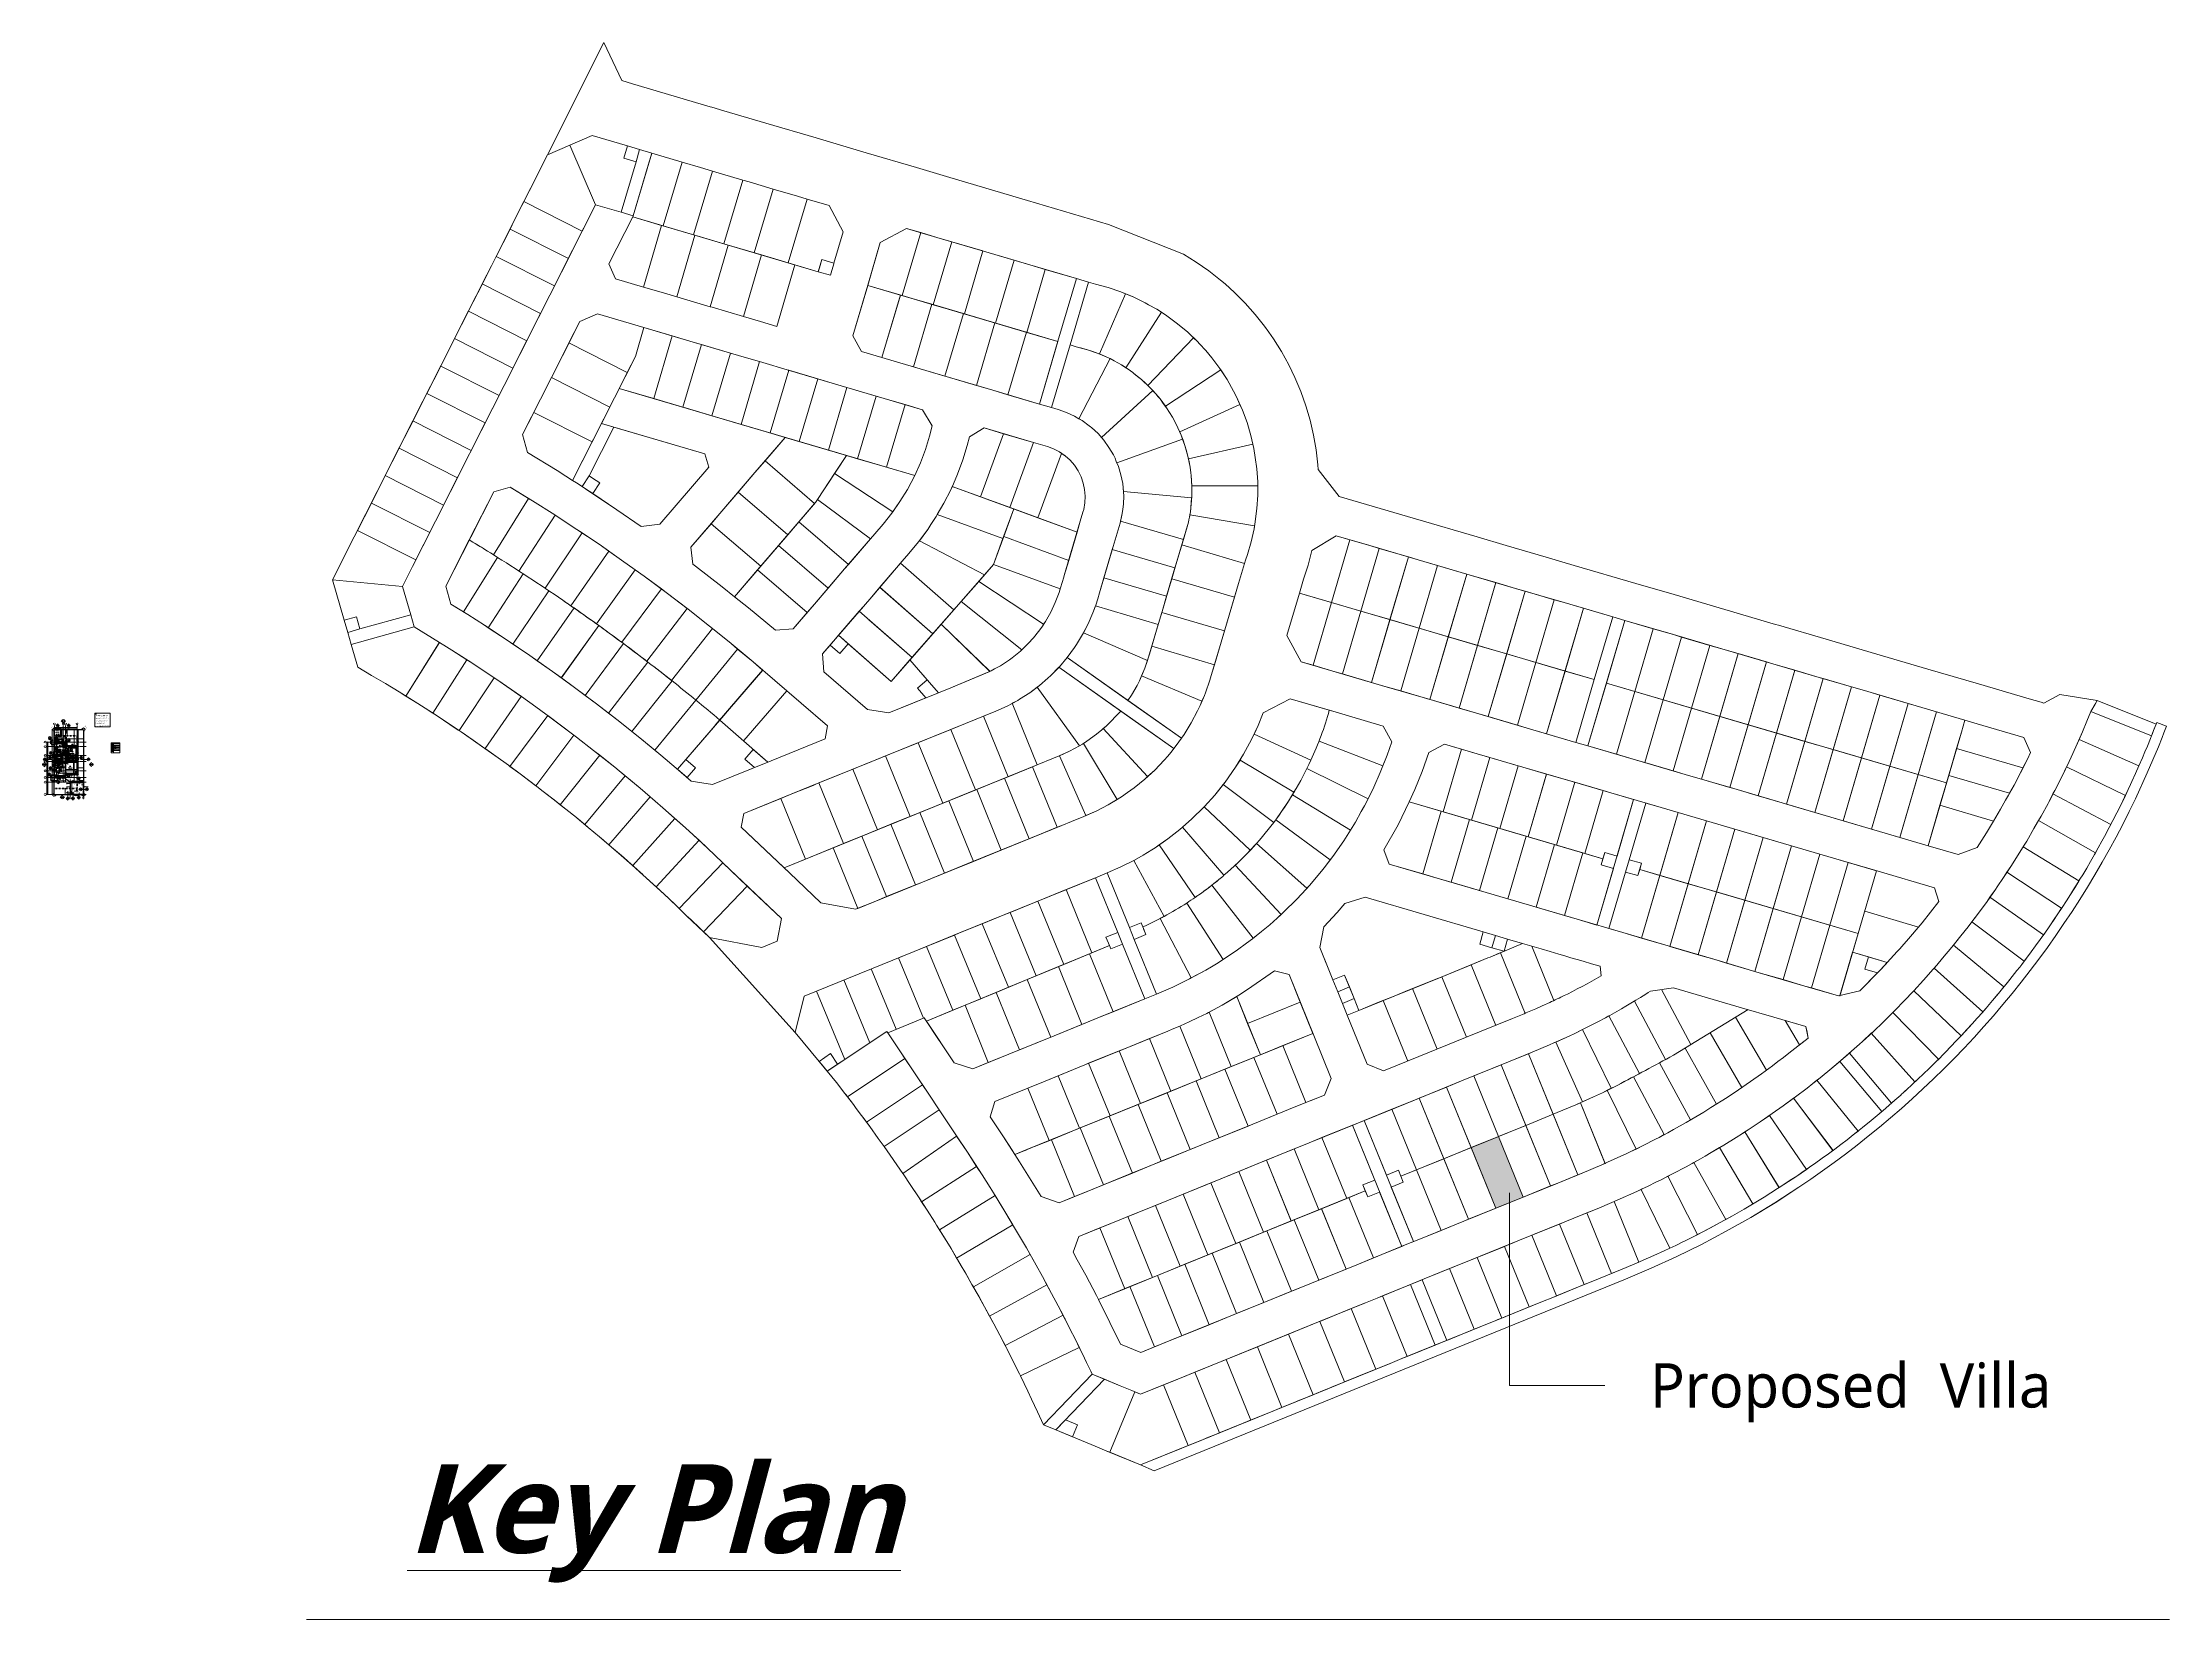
# Model space of a CAD drawing. Header units: millimetres. Extents: x -12746 to 995452, y -409013 to 338495.
import ezdxf

# ---------------------------------------------------------------- set-up
doc = ezdxf.new("R2010")
doc.units = ezdxf.units.MM
for name, pattern in [('Callout Boundary', [2.38125, 1.190625, -1.190625]), ('Dash', [6, 3, -3]), ('Dash dot2', [6, 3, -1.5, 0, -1.5]), ('Double dash', [55, 20, -5, 10, -5, 10, -5]), ('Grid Line', [22.225, 12.7, -3.175, 3.175, -3.175]), ('Overhead', [3.96875, 2.38125, -1.5875])]:
    doc.linetypes.add(name, pattern=pattern)
for name, color, linetype, lineweight in [('A-ANNO-DIMS', 211, 'Continuous', 9), ('A-ANNO-DIMS-100', 211, 'Continuous', 9), ('A-ANNO-NOTE', 131, 'Continuous', 9), ('A-ANNO-SYMB', 150, 'Continuous', 9), ('A-AREA-IDEN', 2, 'Continuous', 9), ('A-DETL', 90, 'Continuous', 9), ('A-DETL-GENF', 92, 'Continuous', 9), ('A-DETL-GENF-HDLN', 1, 'Dash', 9), ('A-DETL-MEDM', 33, 'Continuous', 25), ('A-DETL-THIN', 151, 'Continuous', 9), ('A-DOOR', 31, 'Continuous', 9), ('A-DOOR-IDEN', 31, 'Continuous', 18), ('A-FLOR', 192, 'Continuous', 9), ('A-FLOR-HRAL', 11, 'Continuous', 9), ('A-FLOR-OVHD', 1, 'Overhead', 18), ('A-GENM', 13, 'Continuous', 9), ('A-GLAZ-CURT', 52, 'Continuous', 9), ('A-GLAZ-CWMG', 51, 'Continuous', 9), ('A-WALL', 113, 'Continuous', 9), ('A-WALL-IDEN', 211, 'Continuous', 18), ('A-WALL-PATT', 111, 'Continuous', 18), ('C-PROP-LINE', 91, 'Double dash', 25), ('G-ANNO-SYMB', 111, 'Continuous', 9), ('G-ANNO-TEXT', 231, 'Continuous', 9), ('G-IMPT', 8, 'Continuous', 9), ('P-SANR-FIXT', 6, 'Continuous', 9), ('Q-SPCQ', 91, 'Continuous', 9), ('S-GRID', 1, 'Continuous', 9), ('S-GRID-IDEN', 1, 'Continuous', 9), ('S-STRS', 31, 'Continuous', 9), ('S-STRS-ANNO', 31, 'Continuous', 9), ('S-STRS-IDEN', 31, 'Continuous', 9)]:
    doc.layers.add(name, color=color, linetype=linetype, lineweight=lineweight)
doc.styles.add('Arial', font='arial.ttf', dxfattribs={"height": 150})
doc.styles.add('Arial_1', font='arial.ttf', dxfattribs={"height": 325})
doc.styles.add('Arial_2', font='arial.ttf', dxfattribs={"height": 200})
doc.styles.add('Arial_3', font='arial.ttf', dxfattribs={"height": 125})
doc.styles.add('Arial_4', font='arial.ttf', dxfattribs={"height": 300})
doc.styles.add('Arial_5', font='arial.ttf', dxfattribs={"height": 250})
doc.styles.add('Arial_6', font='arial.ttf', dxfattribs={"height": 100})
doc.styles.add('Arial_7', font='arial.ttf', dxfattribs={"height": 1})
doc.styles.add('Arial_8', font='arial.ttf', dxfattribs={"height": 175})
doc.styles.add('Arial_B', font='arialbd.ttf', dxfattribs={"height": 125})
doc.styles.add('Lucida Sans Unicode', font='l_10646.ttf', dxfattribs={"height": 250})
doc.styles.add('Lucida Sans Unicode_1', font='l_10646.ttf', dxfattribs={"height": 175})
doc.styles.add('Lucida Sans Unicode_2', font='l_10646.ttf', dxfattribs={"height": 145})
doc.styles.add('Lucida Sans Unicode_3', font='l_10646.ttf', dxfattribs={"height": 125})
doc.styles.add('Lucida Sans Unicode_4', font='l_10646.ttf', dxfattribs={"height": 150})
doc.styles.add('Lucida Sans Unicode_5', font='l_10646.ttf', dxfattribs={"height": 75})
doc.styles.add('Lucida Sans Unicode_6', font='l_10646.ttf', dxfattribs={"height": 100})
doc.styles.add('Lucida Sans Unicode_7', font='l_10646.ttf', dxfattribs={"height": 180})
doc.styles.add('Lucida Sans Unicode_8', font='l_10646.ttf', dxfattribs={"height": 95})
doc.styles.add('Lucida Sans Unicode_9', font='l_10646.ttf', dxfattribs={"height": 21000})
doc.styles.add('Lucida Sans Unicode_B_I', font='', dxfattribs={"height": 42000})
doc.styles.get('Lucida Sans Unicode_B_I').set_extended_font_data('Lucida Sans Unicode', italic=True, bold=True)
doc.dimstyles.new('100', dxfattribs={"dimscale": 304.8, "dimtxt": 153.03891, "dimasz": 0.656168, "dimexe": 0.328084, "dimexo": 0.0625, "dimgap": 0.016404, "dimtad": 1, "dimdec": 0, "dimzin": 0, "dimdsep": 46, "dimtxsty": 'Arial', "dimblk1": 'OBLIQUE', "dimblk2": 'OBLIQUE', "dimsah": 1, "dimcen": 0.09, "dimdle": 0.328084, "dimazin": 0, "dimtfac": 1, "dimtdec": 4, "dimtix": 1, "dimtmove": 0, "dimatfit": 3, "dimfxl": 0.328084, "dimfxlon": 1, "dimtvp": 1, "dimtolj": 1, "dimtzin": 0, "dimarcsym": 2})
doc.dimstyles.new('100_1', dxfattribs={"dimscale": 304.8, "dimtxt": 153.03891, "dimasz": 0.656168, "dimexe": 0.328084, "dimexo": 0.0625, "dimgap": 0.016404, "dimtad": 1, "dimdec": 0, "dimzin": 0, "dimdsep": 46, "dimtxsty": 'Arial', "dimblk1": 'OBLIQUE', "dimblk2": 'OBLIQUE', "dimsah": 1, "dimcen": 0.09, "dimdle": 0.328084, "dimazin": 0, "dimtfac": 1, "dimtdec": 4, "dimtix": 1, "dimtmove": 2, "dimatfit": 3, "dimfxl": 0.328084, "dimfxlon": 1, "dimtvp": 1, "dimtolj": 1, "dimtzin": 0, "dimarcsym": 2})
doc.dimstyles.new('grid-dim', dxfattribs={"dimscale": 304.8, "dimtxt": 178.545395, "dimasz": 0.656168, "dimexe": 0.328084, "dimexo": 0.0625, "dimgap": 0.016404, "dimtad": 1, "dimdec": 0, "dimzin": 0, "dimdsep": 46, "dimtxsty": 'Arial_8', "dimblk1": 'OBLIQUE', "dimblk2": 'OBLIQUE', "dimsah": 1, "dimcen": 0.09, "dimdle": 0.328084, "dimazin": 0, "dimtfac": 1, "dimtdec": 4, "dimtix": 1, "dimtmove": 0, "dimatfit": 3, "dimfxl": 0.328084, "dimfxlon": 1, "dimtvp": 1, "dimtolj": 1, "dimtzin": 0, "dimarcsym": 2})
doc.dimstyles.new('grid-dim_1', dxfattribs={"dimscale": 304.8, "dimtxt": 178.545395, "dimasz": 0.656168, "dimexe": 0.328084, "dimexo": 0.0625, "dimgap": 0.016404, "dimtad": 1, "dimdec": 0, "dimzin": 0, "dimdsep": 46, "dimtxsty": 'Arial_8', "dimblk1": 'OBLIQUE', "dimblk2": 'OBLIQUE', "dimsah": 1, "dimcen": 0.09, "dimdle": 0.328084, "dimazin": 0, "dimtfac": 1, "dimtdec": 4, "dimtix": 1, "dimtmove": 2, "dimatfit": 3, "dimfxl": 0.328084, "dimfxlon": 1, "dimtvp": 1, "dimtolj": 1, "dimtzin": 0, "dimarcsym": 2})
doc.dimstyles.new('Plot-limit-text', dxfattribs={"dimscale": 304.8, "dimtxt": 255.06485, "dimasz": 0.984252, "dimexe": 0.787402, "dimexo": 0.492126, "dimgap": 0.574147, "dimtad": 1, "dimdec": 0, "dimzin": 0, "dimdsep": 46, "dimtxsty": 'Arial_5', "dimsah": 1, "dimcen": 0.09, "dimazin": 0, "dimtfac": 1, "dimtdec": 4, "dimtix": 1, "dimtmove": 2, "dimatfit": 3, "dimfxl": 1, "dimtvp": 1, "dimtolj": 1, "dimtzin": 0, "dimarcsym": 2})
doc.dimstyles.new('Setback-dim', dxfattribs={"dimscale": 304.8, "dimtxt": 204.05188, "dimasz": 0.656168, "dimexe": 0.328084, "dimexo": 0.0625, "dimgap": 0.016404, "dimtad": 1, "dimdec": 0, "dimzin": 0, "dimdsep": 46, "dimtxsty": 'Arial_2', "dimblk1": 'OBLIQUE', "dimblk2": 'OBLIQUE', "dimsah": 1, "dimcen": 0.09, "dimdle": 0.328084, "dimazin": 0, "dimtfac": 1, "dimtdec": 4, "dimtix": 1, "dimtmove": 0, "dimatfit": 3, "dimfxl": 0.328084, "dimfxlon": 1, "dimtvp": 1, "dimtolj": 1, "dimtzin": 0, "dimarcsym": 2})
pattern_1 = [(45, (0, 0), (-112.2532, 112.2532), []), (45, (112.25, 0), (-112.2532, 112.2532), [79.375, -39.687])]
pattern_2 = [(45, (0, 0), (-62.8618, 62.8618), []), (45, (0, 95.25), (-62.8618, 62.8618), [])]
pattern_3 = [(45, (0, 0), (-70.7107, 70.7107), []), (135, (0, 0), (-70.7107, -70.7107), [])]
pattern_4 = [(0, (0, 0), (406.4, 101.6), [33.528, -271.272, 33.528, -271.272, -1625.6]), (0, (0, 0), (406.4, 101.6), [-609.6, 33.528, -576.072, 33.528, -271.272, -711.2]), (0, (0, 0), (406.4, 101.6), [-1524, 33.528, -169.672, 33.528, -474.472]), (120, (152.4, 50.8), (-291.1882, 301.1527), [33.528, -271.272, 33.528, -271.272, -1625.6]), (120, (152.4, 50.8), (-291.1882, 301.1527), [-609.6, 33.528, -576.072, 33.528, -271.272, -711.2]), (120, (152.4, 50.8), (-291.1882, 301.1527), [-1524, 33.528, -169.672, 33.528, -474.472]), (240, (203.2, 254), (-115.2118, -402.7527), [33.528, -271.272, 33.528, -271.272, -1625.6]), (240, (203.2, 254), (-115.2118, -402.7527), [-609.6, 33.528, -576.072, 33.528, -271.272, -711.2]), (240, (203.2, 254), (-115.2118, -402.7527), [-1524, 33.528, -169.672, 33.528, -474.472])]
pattern_5 = [(45, (110398.923, -115789.815), (16.9550064, -16.9550064), [])]

# ---------------------------------------------------------------- blocks, each defined once
blk = doc.blocks.new('System Panel - Glazed-685865-1st Floor FFL')
at = {"layer": 'A-GLAZ-CURT', "lineweight": 18}
for p, q in [((517, 49), (-517, 49)), ((-517, 49), (-517, 25)), ((-517, 25), (517, 25)), ((517, 25), (517, 49))]:
    blk.add_line(p, q, dxfattribs=at)
blk = doc.blocks.new('System Panel - Glazed-685866-1st Floor FFL')
at = {"layer": 'A-GLAZ-CURT', "lineweight": 18}
for p, q in [((529, 49), (-529, 49)), ((-529, 49), (-529, 25)), ((-529, 25), (529, 25)), ((529, 25), (529, 49))]:
    blk.add_line(p, q, dxfattribs=at)
blk = doc.blocks.new('Rectangular Mullion - 50 x 150mm-736023-1st Floor FFL')
at = {"layer": 'A-GLAZ-CWMG', "lineweight": 25}
for p, q in [((-50, 75), (0, 75)), ((-50, -75), (-50, 75)), ((0, -75), (-50, -75))]:
    blk.add_line(p, q, dxfattribs=at)
blk = doc.blocks.new('Rectangular Mullion - 50 x 150mm-736015-1st Floor FFL')
at = {"layer": 'A-GLAZ-CWMG', "lineweight": 25}
for p, q in [((-25, 75), (25, 75)), ((-25, -75), (-25, 75)), ((25, 75), (25, -75)), ((25, -75), (-25, -75))]:
    blk.add_line(p, q, dxfattribs=at)
blk = doc.blocks.new('Rectangular Mullion - 50mm x 150mm-736016-1st Floor FFL')
at = {"layer": 'A-GLAZ-CWMG'}
for p, q in [((-4906, -9763), (-3847, -9763)), ((-3847, -9913), (-4906, -9913))]:
    blk.add_line(p, q, dxfattribs=at)
blk = doc.blocks.new('Rectangular Mullion - 50mm x 150mm-736017-1st Floor FFL')
at = {"layer": 'A-GLAZ-CWMG'}
for p, q in [((-3797, -9763), (-2764, -9763)), ((-2764, -9913), (-3797, -9913))]:
    blk.add_line(p, q, dxfattribs=at)
blk = doc.blocks.new('M_Fixed Glazed Panel - Glazed Panel-737453-1st Floor FFL')
at = {"layer": 'A-GLAZ-CURT', "lineweight": 18}
for p, q in [((-517, 75), (517, 75)), ((517, 75), (-517, 75)), ((-517, 75), (-517, 50)), ((-517, 50), (517, 50)), ((517, 50), (517, 75))]:
    blk.add_line(p, q, dxfattribs=at)
blk = doc.blocks.new('Rectangular Mullion - 50mm x 150mm-V1-1st Floor FFL')
at = {"layer": 'A-GLAZ-CWMG'}
blk.add_line((-5989, -9763), (-4956, -9763), dxfattribs=at)
blk = doc.blocks.new('Rectangular Mullion - 50 x 150mm-736025-1st Floor FFL')
at = {"layer": 'A-GLAZ-CWMG', "lineweight": 25}
for p, q in [((0, 75), (-50, 75)), ((-50, 75), (-50, -75)), ((-50, -75), (0, -75))]:
    blk.add_line(p, q, dxfattribs=at)
blk = doc.blocks.new('M_Door-Opening-intance - 0915 x 2134mm-379462-1st Floor FFL')
at = {"layer": 'A-DETL-GENF', "linetype": 'Overhead'}
for p, q in [((492, 50), (-508, 50)), ((-508, -50), (492, -50))]:
    blk.add_line(p, q, dxfattribs=at)
blk = doc.blocks.new('M_Door-Opening-intance - 0915 x 2134mm-380389-1st Floor FFL')
at = {"layer": 'A-DETL-GENF', "linetype": 'Overhead'}
for p, q in [((492, 100), (-508, 100)), ((-508, -100), (492, -100))]:
    blk.add_line(p, q, dxfattribs=at)
at = {"layer": 'A-DETL-MEDM'}
for p, q in [((-508, 100), (-508, -100)), ((492, -100), (492, 100))]:
    blk.add_line(p, q, dxfattribs=at)
blk = doc.blocks.new('BEL-TD2-BED ROOM - TD3-1678524-1st Floor FFL')
at = {"layer": 'A-DOOR', "lineweight": 18}
for p, q in [((-563, 100), (-563, 120)), ((-558, 125), (-490, 125)), ((-485, 100), (-500, 100)), ((-500, 100), (-455, 100)), ((-485, 120), (-485, 100)), ((-455, 100), (-455, -46)), ((455, -46), (455, 100)), ((455, 100), (500, 100)), ((485, 100), (485, 120)), ((500, 100), (485, 100)), ((490, 125), (558, 125)), ((563, 120), (563, 100)), ((-563, -120), (-563, -100)), ((-490, -125), (-558, -125)), ((-500, -100), (-485, -100)), ((-472, -100), (-500, -100)), ((-485, -100), (-485, -120)), ((-472, -46), (-472, -100)), ((-455, -46), (-472, -46)), ((423, -100), (423, -1100)), ((472, -100), (423, -100)), ((472, -1100), (423, -1100)), ((472, -46), (455, -46)), ((472, -100), (472, -46)), ((472, -100), (472, -1100)), ((500, -100), (472, -100)), ((485, -120), (485, -100)), ((485, -100), (500, -100)), ((558, -125), (490, -125)), ((563, -100), (563, -120))]:
    blk.add_line(p, q, dxfattribs=at)
for centre, start, end in [((-558, 120), 90, 180), ((-490, 120), 0, 90), ((490, 120), 90, 180), ((558, 120), 0, 90), ((-558, -120), 180, 270), ((-490, -120), 270, 0), ((490, -120), 180, 270), ((558, -120), 270, 0)]:
    blk.add_arc(centre, 5, start, end, dxfattribs=at)
at = {"layer": 'A-DOOR'}
for centre, radius, start, end in [((-558, 120), 5, 150, 180), ((-558, 120), 5, 90, 120), ((-490, 120), 5, 60, 90), ((-490, 120), 5, 0, 30), ((490, 120), 5, 150, 180), ((490, 120), 5, 90, 120), ((558, 120), 5, 60, 90), ((558, 120), 5, 0, 30), ((-558, -120), 5, 180, 210), ((-558, -120), 5, 240, 270), ((-490, -120), 5, 270, 300), ((-490, -120), 5, 330, 360), ((465, -162), 939, 176.230522, 267.433974), ((490, -120), 5, 180, 210), ((490, -120), 5, 240, 270), ((558, -120), 5, 270, 300), ((558, -120), 5, 330, 0)]:
    blk.add_arc(centre, radius, start, end, dxfattribs=at)
blk = doc.blocks.new('BEL-TD2-BED ROOM - TD3-1678525-1st Floor FFL')
at = {"layer": 'A-DOOR', "lineweight": 18}
for p, q in [((-563, 120), (-563, 100)), ((-490, 125), (-558, 125)), ((-500, 100), (-485, 100)), ((-472, 100), (-500, 100)), ((-485, 100), (-485, 120)), ((-472, 46), (-472, 100)), ((-455, 46), (-472, 46)), ((-455, -100), (-455, 46)), ((423, 100), (423, 1100)), ((472, 1100), (423, 1100)), ((472, 100), (423, 100)), ((472, 46), (455, 46)), ((455, 46), (455, -100)), ((472, 100), (472, 1100)), ((500, 100), (472, 100)), ((472, 100), (472, 46)), ((485, 120), (485, 100)), ((485, 100), (500, 100)), ((558, 125), (490, 125)), ((563, 100), (563, 120)), ((-563, -100), (-563, -120)), ((-558, -125), (-490, -125)), ((-485, -100), (-500, -100)), ((-500, -100), (-455, -100)), ((-485, -120), (-485, -100)), ((455, -100), (500, -100)), ((500, -100), (485, -100)), ((485, -100), (485, -120)), ((490, -125), (558, -125)), ((563, -120), (563, -100))]:
    blk.add_line(p, q, dxfattribs=at)
for centre, start, end in [((-558, 120), 90, 180), ((-490, 120), 360, 90), ((490, 120), 90, 180), ((558, 120), 360, 90), ((-558, -120), 180, 270), ((-490, -120), 270, 360), ((490, -120), 180, 270), ((558, -120), 270, 360)]:
    blk.add_arc(centre, 5, start, end, dxfattribs=at)
at = {"layer": 'A-DOOR'}
for centre, radius, start, end in [((-558, 120), 5, 150, 180), ((-558, 120), 5, 90, 120), ((-490, 120), 5, 60, 90), ((-490, 120), 5, 0, 30), ((465, 162), 939, 92.566026, 183.769478), ((490, 120), 5, 150, 180), ((490, 120), 5, 90, 120), ((558, 120), 5, 60, 90), ((558, 120), 5, 0, 30), ((-558, -120), 5, 180, 210), ((-558, -120), 5, 240, 270), ((-490, -120), 5, 270, 300), ((-490, -120), 5, 330, 0), ((490, -120), 5, 180, 210), ((490, -120), 5, 240, 270), ((558, -120), 5, 270, 300), ((558, -120), 5, 330, 360)]:
    blk.add_arc(centre, radius, start, end, dxfattribs=at)
blk = doc.blocks.new('BEL-TD2-BED ROOM - TD3-V2-1st Floor FFL')
at = {"layer": 'A-DOOR', "lineweight": 18}
for p, q in [((-563, 100), (-563, 120)), ((-558, 125), (-490, 125)), ((-485, 100), (-500, 100)), ((-500, 100), (-455, 100)), ((-485, 120), (-485, 100)), ((-455, 100), (-455, -46)), ((455, -46), (455, 100)), ((455, 100), (500, 100)), ((485, 100), (485, 120)), ((500, 100), (485, 100)), ((490, 125), (558, 125)), ((563, 120), (563, 100)), ((-563, -120), (-563, -100)), ((-490, -125), (-558, -125)), ((-500, -100), (-485, -100)), ((-472, -100), (-500, -100)), ((-485, -100), (-485, -120)), ((-472, -46), (-472, -100)), ((-455, -46), (-472, -46)), ((423, -100), (423, -1100)), ((472, -100), (423, -100)), ((472, -1100), (423, -1100)), ((472, -46), (455, -46)), ((472, -100), (472, -46)), ((472, -100), (472, -1100)), ((500, -100), (472, -100)), ((485, -120), (485, -100)), ((485, -100), (500, -100)), ((558, -125), (490, -125)), ((563, -100), (563, -120))]:
    blk.add_line(p, q, dxfattribs=at)
for centre, start, end in [((-558, 120), 90, 180), ((-490, 120), 0, 90), ((490, 120), 90, 180), ((558, 120), 0, 90), ((-558, -120), 180, 270), ((-490, -120), 270, 0), ((490, -120), 180, 270), ((558, -120), 270, 0)]:
    blk.add_arc(centre, 5, start, end, dxfattribs=at)
at = {"layer": 'A-DOOR'}
for centre, radius, start, end in [((-558, 120), 5, 150, 180), ((-558, 120), 5, 90, 120), ((-490, 120), 5, 60, 90), ((-490, 120), 5, 0, 30), ((490, 120), 5, 150, 180), ((490, 120), 5, 90, 120), ((558, 120), 5, 60, 90), ((558, 120), 5, 0, 30), ((-558, -120), 5, 180, 210), ((-558, -120), 5, 240, 270), ((-490, -120), 5, 270, 300), ((-490, -120), 5, 330, 360), ((465, -162), 939, 176.230522, 267.433974), ((490, -120), 5, 180, 210), ((490, -120), 5, 240, 270), ((558, -120), 5, 270, 300), ((558, -120), 5, 330, 0)]:
    blk.add_arc(centre, radius, start, end, dxfattribs=at)
blk = doc.blocks.new('Single_Flush_Door_-_Modern_12229 - TD4-882576-1st Floor FFL')
at = {"layer": 'A-DOOR', "lineweight": 18}
for p, q in [((-355, 50), (-400, 50)), ((-355, -30), (-355, 50)), ((400, 50), (355, 50)), ((355, 50), (355, -30)), ((-400, -50), (-365, -50)), ((-365, -50), (-365, -30)), ((-365, -30), (-355, -30)), ((355, -30), (365, -30)), ((365, -30), (365, -50)), ((365, -50), (400, -50))]:
    blk.add_line(p, q, dxfattribs=at)
at = {"layer": 'A-DOOR'}
for p, q in [((-395, -595), (-395, -725)), ((-385, -595), (-395, -595)), ((-395, -725), (-375, -725)), ((-385, -715), (-385, -595)), ((-375, -715), (-385, -715)), ((-375, -695), (-375, -745)), ((-365, -695), (-375, -695)), ((-375, -745), (-365, -745)), ((-365, -780), (-365, -50)), ((-365, -50), (-320, -50)), ((-320, -780), (-365, -780)), ((-320, -50), (-320, -780)), ((-320, -695), (-310, -695)), ((-310, -745), (-320, -745)), ((-310, -695), (-310, -745)), ((-310, -715), (-300, -715)), ((-290, -725), (-310, -725)), ((-300, -595), (-290, -595)), ((-300, -715), (-300, -595)), ((-290, -595), (-290, -725))]:
    blk.add_line(p, q, dxfattribs=at)
blk.add_arc((-365, -50), 730, 270, 0, dxfattribs=at)
blk = doc.blocks.new('M_Fixed Glazed Panel - Glazed Panel-738529-1st Floor FFL')
at = {"layer": 'A-GLAZ-CURT', "lineweight": 18}
for p, q in [((575, -50), (-575, -50)), ((-575, -50), (-575, -75)), ((-575, -75), (575, -75)), ((-575, -75), (575, -75)), ((575, -75), (575, -50))]:
    blk.add_line(p, q, dxfattribs=at)
blk = doc.blocks.new('Rectangular Mullion - 50x150mm-448923-1st Floor FFL')
at = {"layer": 'A-GLAZ-CWMG', "lineweight": 25}
for p, q in [((-50, 75), (0, 75)), ((-50, -75), (-50, 75)), ((0, -75), (-50, -75))]:
    blk.add_line(p, q, dxfattribs=at)
blk = doc.blocks.new('Rectangular Mullion - 50x150mm-700415-1st Floor FFL')
at = {"layer": 'A-GLAZ-CWMG'}
blk.add_line((-3839, 6787), (-4989, 6787), dxfattribs=at)
blk = doc.blocks.new('System Panel - Glazed-700417-1st Floor FFL')
at = {"layer": 'A-GLAZ-CURT', "lineweight": 18}
for p, q in [((575, -24.5), (-575, -24.5)), ((-575, -24.5), (-575, -49.5)), ((-575, -49.5), (575, -49.5)), ((575, -49.5), (575, -24.5))]:
    blk.add_line(p, q, dxfattribs=at)
blk = doc.blocks.new('Rectangular Mullion - 50x150mm-V3-1st Floor FFL')
at = {"layer": 'A-GLAZ-CWMG'}
for p, q in [((-6189, 6937), (-5039, 6937)), ((-5039, 6787), (-6189, 6787))]:
    blk.add_line(p, q, dxfattribs=at)
blk = doc.blocks.new('Rectangular Mullion - 50x150mm-448918-1st Floor FFL')
at = {"layer": 'A-GLAZ-CWMG', "lineweight": 25}
for p, q in [((-25, 75), (25, 75)), ((-25, -75), (-25, 75)), ((25, 75), (25, -75)), ((25, -75), (-25, -75))]:
    blk.add_line(p, q, dxfattribs=at)
blk = doc.blocks.new('Rectangular Mullion - 50x150mm-448925-1st Floor FFL')
at = {"layer": 'A-GLAZ-CWMG', "lineweight": 25}
for p, q in [((0, 75), (-50, 75)), ((-50, 75), (-50, -75)), ((-50, -75), (0, -75))]:
    blk.add_line(p, q, dxfattribs=at)
blk = doc.blocks.new('Railing - baluster-bel-40-634186-1st Floor FFL')
at = {"layer": 'A-FLOR-HRAL'}
for start, end in [(360, 180), (180, 360)]:
    blk.add_arc((0, 0), 20, start, end, dxfattribs=at)
blk = doc.blocks.new('Railing - baluster-bel-40-634188-1st Floor FFL')
at = {"layer": 'A-FLOR-HRAL'}
for start, end in [(360, 180), (180, 360)]:
    blk.add_arc((0, 0), 20, start, end, dxfattribs=at)
blk = doc.blocks.new('Railing - Railing-453199-1st Floor FFL')
at = {"layer": 'A-FLOR-HRAL'}
for p, q in [((-3139, -768), (-4609, -768)), ((-3139, -808), (-4609, -808))]:
    blk.add_line(p, q, dxfattribs=at)
at = {"rotation": 269.9999999999998}
for name, p in [('Railing - baluster-bel-40-634188-1st Floor FFL', (-4026, -788)), ('Railing - baluster-bel-40-634186-1st Floor FFL', (-3226, -788))]:
    blk.add_blockref(name, p, dxfattribs=at)
blk = doc.blocks.new('Top Rail Type - Top Rail_Internal_-453205-1st Floor FFL')
at = {"layer": 'A-FLOR-HRAL'}
for p, q in [((-5844, -768), (-5934, -768)), ((-5934, -768), (-5934, -938)), ((-5814, -918), (-5914, -918)), ((-5914, -958), (-5814, -958)), ((-5894, -808), (-5844, -808)), ((-5894, -918), (-5894, -808)), ((-5814, -768), (-5844, -768)), ((-5844, -808), (-5814, -808)), ((-3139, -918), (-3145, -918)), ((-3145, -958), (-3139, -958))]:
    blk.add_line(p, q, dxfattribs=at)
at = {"layer": 'A-FLOR-HRAL', "flags": 128}
for points in [[(-5914, -918), (-5919, -919), (-5924, -921), (-5928, -924), (-5931, -928), (-5933, -933), (-5934, -938)], [(-5928, -952), (-5931, -948), (-5933, -943), (-5934, -938), (-5933, -933), (-5931, -928), (-5928, -924), (-5924, -921), (-5919, -919), (-5914, -918)], [(-5934, -938), (-5933, -943), (-5931, -948), (-5928, -952)]]:
    blk.add_lwpolyline(points, dxfattribs=at)
at = {"layer": 'A-FLOR-HRAL'}
blk.add_open_spline([(-5916, -785), (-5916, -786), (-5915, -787), (-5914, -788), (-5913, -789), (-5912, -790), (-5912, -790)], degree=3, knots=[0.4627283699, 0.4627283699, 0.4627283699, 0.4627283699, 0.4791666667, 0.5, 0.5208333333, 0.5372716301, 0.5372716301, 0.5372716301, 0.5372716301], dxfattribs=at)
blk.add_open_spline([(-5839, -786), (-5839, -786), (-5839, -788), (-5839, -789), (-5839, -790)], degree=3, dxfattribs=at)
blk = doc.blocks.new('Top Rail Type - Top Rail_Internal_-V4-1st Floor FFL')
at = {"layer": 'A-FLOR-HRAL'}
for p, q in [((-5934, -768), (-5934, -958)), ((-5839, -768), (-5934, -768)), ((-5934, -958), (-5814, -958)), ((-5894, -808), (-5894, -918)), ((-5839, -808), (-5894, -808)), ((-5894, -918), (-5814, -918)), ((-5814, -768), (-5839, -768)), ((-5814, -808), (-5839, -808)), ((-3139, -918), (-3139, -958))]:
    blk.add_line(p, q, dxfattribs=at)
blk = doc.blocks.new('Top Rail Type - Top Rail_Internal_-453499-1st Floor FFL')
at = {"layer": 'A-FLOR-HRAL'}
for p, q in [((-3084, 437), (-3084, -918)), ((-3044, -958), (-3044, 437)), ((-3084, -918), (-3139, -918)), ((-3139, -958), (-3044, -958))]:
    blk.add_line(p, q, dxfattribs=at)
blk = doc.blocks.new('Top Rail Type - Top Rail_Internal_-V5-1st Floor FFL')
at = {"layer": 'A-FLOR-HRAL'}
for p, q in [((-3084, 437), (-3084, -918)), ((-3044, 437), (-3044, -958)), ((-3139, -958), (-3139, -918)), ((-3084, -918), (-3139, -918)), ((-3044, -958), (-3139, -958))]:
    blk.add_line(p, q, dxfattribs=at)
blk = doc.blocks.new('Single_Flush_Door_-_Modern_12229 - TD4-882574-1st Floor FFL')
at = {"layer": 'A-DOOR', "lineweight": 18}
for p, q in [((-400, 50), (-365, 50)), ((-365, 50), (-365, 30)), ((-365, 30), (-355, 30)), ((-355, 30), (-355, -50)), ((355, -50), (355, 30)), ((355, 30), (365, 30)), ((365, 50), (400, 50)), ((365, 30), (365, 50)), ((-355, -50), (-400, -50)), ((400, -50), (355, -50))]:
    blk.add_line(p, q, dxfattribs=at)
at = {"layer": 'A-DOOR'}
for p, q in [((-395, 725), (-375, 725)), ((-395, 595), (-395, 725)), ((-385, 595), (-395, 595)), ((-385, 715), (-385, 595)), ((-375, 715), (-385, 715)), ((-375, 745), (-365, 745)), ((-375, 695), (-375, 745)), ((-365, 695), (-375, 695)), ((-320, 780), (-365, 780)), ((-365, 780), (-365, 50)), ((-365, 50), (-320, 50)), ((-320, 50), (-320, 780)), ((-310, 745), (-320, 745)), ((-320, 695), (-310, 695)), ((-310, 695), (-310, 745)), ((-290, 725), (-310, 725)), ((-310, 715), (-300, 715)), ((-300, 715), (-300, 595)), ((-300, 595), (-290, 595)), ((-290, 595), (-290, 725))]:
    blk.add_line(p, q, dxfattribs=at)
blk.add_arc((-365, 50), 730, 360, 90, dxfattribs=at)
blk = doc.blocks.new('System Panel - Glazed-1130610-1st Floor FFL')
at = {"layer": 'A-GLAZ-CURT', "lineweight": 18}
for p, q in [((325, 50), (-325, 50)), ((-325, 50), (-325, 25)), ((-325, 25), (325, 25)), ((325, 25), (325, 50))]:
    blk.add_line(p, q, dxfattribs=at)
blk = doc.blocks.new('Water_Closet_Toilet_19179 - 540 x 360mm-602186-1st Floor FFL')
at = {"layer": 'P-SANR-FIXT'}
for p, q in [((-185, 135), (-185, 0)), ((-185, 0), (-185, -1)), ((-40, 54), (40, 54)), ((7, 54), (-40, 54)), ((-40, 34), (40, 34)), ((-40, 34), (7, 34)), ((7, 34), (7, 54)), ((40, 54), (7, 54)), ((7, 54), (7, 34)), ((7, 34), (7, 54)), ((7, 34), (40, 34)), ((185, 135), (185, 136)), ((185, 0), (185, 135)), ((-174, -62), (-190, -334)), ((-171, -19), (-174, -62)), ((-163, -43), (-164, -43)), ((-153, -40), (-152, -20)), ((149, -38), (-149, -38)), ((-145, -20), (145, -20)), ((152, -20), (153, -40)), ((169, -48), (168, -47)), ((174, -62), (171, -19)), ((190, -334), (174, -62))]:
    blk.add_line(p, q, dxfattribs=at)
at = {"layer": 'P-SANR-FIXT', "flags": 128}
for points in [[(-185, 136), (-185, 135), (-185, 135)], [(185, -1), (185, 0), (185, 0)], [(-190, -334), (-190, -341), (-190, -349), (-190, -357), (-189, -364), (-188, -372), (-187, -379), (-185, -387), (-183, -394), (-181, -401), (-179, -409), (-176, -416), (-173, -423), (-170, -430), (-166, -436), (-163, -443), (-159, -449), (-154, -456), (-150, -462), (-145, -468), (-140, -473), (-135, -479), (-129, -484), (-123, -489), (-118, -494), (-112, -498), (-105, -503), (-99, -507), (-92, -511), (-86, -514), (-79, -518), (-72, -521), (-65, -523), (-58, -526), (-50, -528), (-43, -530), (-35, -531), (-28, -533), (-20, -534), (-13, -534), (-5, -535), (2, -535), (10, -534), (18, -534), (25, -533), (33, -532), (40, -530), (47, -529), (55, -527), (62, -524), (69, -522), (76, -519), (83, -516), (90, -512), (96, -508), (103, -504), (109, -500), (115, -496), (121, -491), (127, -486), (133, -481), (138, -475), (143, -470), (148, -464), (153, -458), (157, -452), (161, -445), (165, -439), (169, -432), (172, -425), (175, -418), (178, -411), (180, -404), (183, -397), (185, -390), (186, -382), (188, -375), (189, -367), (189, -360), (190, -352), (190, -344), (190, -337), (190, -334)], [(-190, -334), (-190, -341), (-190, -349), (-190, -357), (-189, -364), (-188, -372), (-187, -379), (-185, -387), (-183, -394), (-181, -401), (-179, -409), (-176, -416), (-173, -423), (-170, -430), (-166, -436), (-163, -443), (-159, -449), (-154, -456), (-150, -462), (-145, -468), (-140, -473), (-135, -479), (-129, -484), (-123, -489), (-118, -494), (-112, -498), (-105, -503), (-99, -507), (-92, -511), (-86, -514), (-79, -518), (-72, -521), (-65, -523), (-58, -526), (-50, -528), (-43, -530), (-35, -531), (-28, -533), (-20, -534), (-13, -534), (-5, -535), (2, -535), (10, -534), (18, -534), (25, -533), (33, -532), (40, -530), (47, -529), (55, -527), (62, -524), (69, -522), (76, -519), (83, -516), (90, -512), (96, -508), (103, -504), (109, -500), (115, -496), (121, -491), (127, -486), (133, -481), (138, -475), (143, -470), (148, -464), (153, -458), (157, -452), (161, -445), (165, -439), (169, -432), (172, -425), (175, -418), (178, -411), (180, -404), (183, -397), (185, -390), (186, -382), (188, -375), (189, -367), (189, -360), (190, -352), (190, -344), (190, -337), (190, -334)], [(-189, -335), (-190, -341), (-190, -349), (-189, -357), (-189, -364), (-188, -372), (-187, -379)], [(-185, -384), (-185, -387), (-183, -394), (-181, -401), (-179, -409), (-176, -416), (-173, -423), (-173, -423)], [(-149, -38), (-150, -38), (-151, -39), (-152, -39), (-153, -39), (-154, -39), (-155, -39), (-156, -39), (-157, -40), (-158, -40), (-159, -40), (-160, -41), (-161, -41), (-162, -42), (-163, -42), (-163, -43), (-164, -43), (-165, -44), (-166, -45), (-167, -45), (-167, -46), (-168, -47), (-169, -47), (-169, -48), (-170, -49), (-170, -50), (-171, -51), (-171, -52), (-172, -53), (-172, -53), (-173, -54), (-173, -55), (-173, -56), (-174, -57), (-174, -58), (-174, -59), (-174, -60), (-174, -61), (-174, -62)], [(-173, -56), (-174, -57), (-174, -58), (-174, -59), (-174, -60), (-174, -61), (-174, -62)], [(-170, -430), (-166, -436), (-162, -443), (-158, -449), (-154, -455), (-149, -461), (-148, -463)], [(-145, -20), (-152, -20), (-159, -20), (-165, -20)], [(-149, -38), (-150, -38), (-151, -39), (-152, -39), (-153, -39), (-154, -39), (-155, -39)], [(-140, -473), (-134, -479), (-129, -484), (-123, -489), (-117, -494), (-115, -495)], [(-108, -501), (-105, -503), (-99, -507), (-92, -510), (-85, -514), (-79, -517), (-75, -519)], [(-67, -522), (-65, -523), (-57, -525), (-50, -528), (-43, -529), (-35, -531), (-28, -532)], [(-20, -533), (-13, -534), (-5, -534), (2, -534), (10, -534), (18, -534), (21, -533)], [(29, -532), (33, -532), (40, -530), (47, -528), (55, -526), (62, -524), (66, -523)], [(74, -519), (76, -518), (83, -515), (90, -512), (96, -508), (103, -504), (108, -501)], [(115, -495), (121, -491), (127, -486), (132, -481), (138, -475)], [(165, -20), (159, -20), (152, -20), (145, -20)], [(148, -463), (152, -458), (157, -452), (161, -445), (165, -439), (168, -432), (169, -430)], [(174, -62), (174, -61), (174, -60), (174, -59), (174, -58), (173, -57), (173, -56), (173, -55), (173, -54), (172, -53), (172, -52), (171, -52), (171, -51), (170, -50), (170, -49), (169, -48), (168, -47), (168, -47), (167, -46), (166, -45), (166, -45), (165, -44), (164, -43), (163, -43), (162, -42), (162, -42), (161, -41), (160, -41), (159, -40), (158, -40), (157, -40), (156, -39), (155, -39), (154, -39), (153, -39), (152, -39), (151, -38), (150, -38), (149, -38)], [(155, -39), (154, -39), (153, -39), (152, -39), (151, -38), (150, -38), (149, -38)], [(172, -424), (175, -418), (178, -411), (180, -404), (182, -397), (184, -389), (185, -384)], [(174, -62), (174, -61), (174, -60), (174, -59), (174, -58), (173, -57), (173, -56)], [(187, -378), (187, -375), (188, -367), (189, -360), (190, -352), (190, -344), (190, -337), (189, -335)]]:
    blk.add_lwpolyline(points, dxfattribs=at)
at = {"layer": 'P-SANR-FIXT'}
for centre, radius, start, end in [((-165, 135), 20, 135, 180), ((-165, 0), 20, 180, 225), ((-165, 135), 20, 115, 135), ((-165, 135), 20, 95.888646, 110), ((-39, 44), 10, 91.770422, 268.229578), ((-39, 44), 10, 91.770422, 268.229578), ((-39, 44), 10, 165.29507, 253.524648), ((-39, 44), 10, 106.475352, 150.590141), ((39, 44), 10, 271.770422, 88.229578), ((39, 44), 10, 271.770422, 88.229578), ((39, 44), 10, 286.475352, 88.229578), ((165, 135), 20, 45, 84.111354), ((165, 135), 20, 0, 45), ((165, 0), 20, 315, 360), ((0, -345), 190, 176.750107, 178.49227), ((-165, 0), 20, 225, 245), ((-149, -63), 25, 162.291756, 176.750107), ((-165, 0), 20, 250, 270), ((-149, -63), 25, 118.916702, 133.375053), ((-149, -63), 25, 90, 104.458351), ((0, -345), 190, 268.36081, 270), ((149, -63), 25, 75.541649, 90), ((165, 0), 20, 270, 315), ((149, -63), 25, 32.166595, 46.624947), ((149, -63), 25, 3.249893, 17.708244), ((0, -345), 190, 1.50773, 3.249893)]:
    blk.add_arc(centre, radius, start, end, dxfattribs=at)
for points, knots in [([(-185, 135), (-185, 136), (-185, 139), (-183, 143), (-181, 147), (-178, 150), (-174, 153), (-170, 154), (-167, 155), (-166, 155)], [0, 0, 0, 0, 0.142857143, 0.285714286, 0.428571429, 0.571428571, 0.714285714, 0.857142857, 0.97192759, 0.97192759, 0.97192759, 0.97192759]), ([(-165, -20), (-168, -20), (-172, -19), (-177, -16), (-180, -14), (-182, -10), (-184, -6), (-185, -2), (-185, 0)], [0, 0, 0, 0, 0.25, 0.375, 0.5, 0.625, 0.75, 1, 1, 1, 1]), ([(166, 155), (169, 155), (172, 154), (177, 151), (180, 149), (182, 146), (184, 141), (185, 137), (185, 135)], [0.031613993, 0.031613993, 0.031613993, 0.031613993, 0.25, 0.375, 0.5, 0.625, 0.75, 1, 1, 1, 1])]:
    blk.add_open_spline(points, degree=3, knots=knots, dxfattribs=at)
blk.add_open_spline([(185, 0), (185, -1), (185, -4), (183, -8), (181, -12), (178, -15), (174, -18), (170, -19), (167, -20), (165, -20)], degree=3, dxfattribs=at)
blk = doc.blocks.new('M_Fixed Glazed Panel - Glazed Panel-740641-1st Floor FFL')
at = {"layer": 'A-GLAZ-CURT', "lineweight": 18}
for p, q in [((412.5, -50), (-412.5, -50)), ((-412.5, -50), (-412.5, -75)), ((-412.5, -75), (412.5, -75)), ((-412.5, -75), (412.5, -75)), ((412.5, -75), (412.5, -50))]:
    blk.add_line(p, q, dxfattribs=at)
blk = doc.blocks.new('Rectangular Mullion - 50x150mm-438467-1st Floor FFL')
at = {"layer": 'A-GLAZ-CWMG'}
blk.add_line((2686, 4772), (1861, 4772), dxfattribs=at)
blk = doc.blocks.new('System Panel - Glazed-448922-1st Floor FFL')
at = {"layer": 'A-GLAZ-CURT', "lineweight": 18}
for p, q in [((412.5, -24.5), (-412.5, -24.5)), ((-412.5, -24.5), (-412.5, -49.5)), ((-412.5, -49.5), (412.5, -49.5)), ((412.5, -49.5), (412.5, -24.5))]:
    blk.add_line(p, q, dxfattribs=at)
blk = doc.blocks.new('Rectangular Mullion - 50x150mm-V6-1st Floor FFL')
at = {"layer": 'A-GLAZ-CWMG'}
for p, q in [((986, 4922), (1811, 4922)), ((1811, 4772), (986, 4772))]:
    blk.add_line(p, q, dxfattribs=at)
blk = doc.blocks.new('proje-back - proje-back-700926-1st Floor FFL')
at = {"layer": 'A-GENM'}
blk.add_line((936, 5122), (2736, 5122), dxfattribs=at)
blk = doc.blocks.new('garage-proj - garage-proj-757421-1st Floor FFL')
at = {"layer": 'A-GENM'}
for p, q in [((274, -15678), (274, -11878)), ((274, -11878), (524, -11878)), ((524, -15678), (274, -15678)), ((524, -11878), (524, -15678))]:
    blk.add_line(p, q, dxfattribs=at)
blk = doc.blocks.new('M_Fixed Glazed Panel - Glazed Panel-779101-1st Floor FFL')
at = {"layer": 'A-GLAZ-CURT', "lineweight": 18}
for p, q in [((-488, 75), (488, 75)), ((488, 75), (-488, 75)), ((-488, 75), (-488, 50)), ((-488, 50), (488, 50)), ((488, 50), (488, 75))]:
    blk.add_line(p, q, dxfattribs=at)
blk = doc.blocks.new('System Panel - Glazed-685963-1st Floor FFL')
at = {"layer": 'A-GLAZ-CURT', "lineweight": 18}
for p, q in [((500, 50), (-500, 50)), ((-500, 50), (-500, 25)), ((-500, 25), (500, 25)), ((500, 25), (500, 50))]:
    blk.add_line(p, q, dxfattribs=at)
blk = doc.blocks.new('Rectangular Mullion - 50x150mm-448228-1st Floor FFL')
at = {"layer": 'A-GLAZ-CWMG', "lineweight": 25}
for p, q in [((-50, 75), (0, 75)), ((-50, -75), (-50, 75)), ((0, -75), (-50, -75))]:
    blk.add_line(p, q, dxfattribs=at)
blk = doc.blocks.new('Rectangular Mullion - 50x150mm-448223-1st Floor FFL')
at = {"layer": 'A-GLAZ-CWMG', "lineweight": 25}
for p, q in [((-25, 75), (25, 75)), ((-25, -75), (-25, 75)), ((25, 75), (25, -75)), ((25, -75), (-25, -75))]:
    blk.add_line(p, q, dxfattribs=at)
blk = doc.blocks.new('Rectangular Mullion - 50x150mm-685956-1st Floor FFL')
at = {"layer": 'A-GLAZ-CWMG'}
for p, q in [((411, -8428), (1411, -8428)), ((1411, -8578), (411, -8578))]:
    blk.add_line(p, q, dxfattribs=at)
blk = doc.blocks.new('Rectangular Mullion - 50x150mm-779099-1st Floor FFL')
at = {"layer": 'A-GLAZ-CWMG'}
blk.add_line((1461, -8428), (2436, -8428), dxfattribs=at)
blk = doc.blocks.new('Rectangular Mullion - 50x150mm-448231-1st Floor FFL')
at = {"layer": 'A-GLAZ-CWMG', "lineweight": 25}
for p, q in [((0, 75), (-50, 75)), ((-50, 75), (-50, -75)), ((-50, -75), (0, -75))]:
    blk.add_line(p, q, dxfattribs=at)
blk = doc.blocks.new('Toilet_Paper_Dispenser_566 - 10zbac01_dwg-829576-1st Floor FFL')
at = {"layer": 'G-IMPT'}
for p, q in [((20, 76), (121, 76)), ((20, 63), (121, 63)), ((44, -57), (44, 57)), ((44, 57), (46, 57)), ((44, 57), (46, 57)), ((51, 57), (46, 57)), ((46, -57), (46, 57)), ((59, 57), (51, 57)), ((51, -57), (51, 57)), ((70, 57), (59, 57)), ((59, -57), (59, 57)), ((82, 57), (70, 57)), ((70, -57), (70, 57)), ((95, 57), (82, 57)), ((82, -57), (82, 57)), ((108, 57), (95, 57)), ((95, -57), (95, 57)), ((121, 57), (108, 57)), ((108, -57), (108, 57)), ((121, 76), (121, 63)), ((131, 57), (121, 57)), ((121, -57), (121, 57)), ((139, 57), (131, 57)), ((131, -57), (131, 57)), ((144, 57), (139, 57)), ((139, -57), (139, 57)), ((146, 57), (144, 57)), ((144, -57), (144, 57)), ((146, -57), (146, 57)), ((121, -63), (20, -63)), ((121, -76), (20, -76)), ((44, -57), (46, -57)), ((44, -57), (46, -57)), ((51, -57), (46, -57)), ((59, -57), (51, -57)), ((70, -57), (59, -57)), ((82, -57), (70, -57)), ((95, -57), (82, -57)), ((108, -57), (95, -57)), ((121, -57), (108, -57)), ((131, -57), (121, -57)), ((121, -76), (121, -63)), ((139, -57), (131, -57)), ((144, -57), (139, -57)), ((146, -57), (144, -57))]:
    blk.add_line(p, q, dxfattribs=at)
blk = doc.blocks.new('Toilet_Paper_Dispenser_566 - Toilet_Paper_Dispenser_566-829582-1st Floor FFL')
blk.add_blockref('Toilet_Paper_Dispenser_566 - 10zbac01_dwg-829576-1st Floor FFL', (0, 0))
blk = doc.blocks.new('HANDSPRAY SHATTAF - Shattaf-831107-1st Floor FFL')
at = {"layer": 'P-SANR-FIXT'}
for p, q in [((3413, -675), (3384, -675)), ((3384, -685), (3384, -675)), ((3384, -744), (3384, -685)), ((3384, -750), (3384, -744)), ((3384, -750), (3413, -750)), ((3405, -799), (3404, -799)), ((3404, -804), (3404, -802)), ((3404, -802), (3404, -804)), ((3404, -805), (3404, -803)), ((3404, -803), (3404, -805)), ((3404, -805), (3404, -803)), ((3404, -803), (3404, -805)), ((3404, -809), (3404, -807)), ((3404, -807), (3404, -809)), ((3404, -809), (3404, -807)), ((3404, -807), (3404, -809)), ((3404, -809), (3404, -807)), ((3404, -807), (3404, -809)), ((3404, -810), (3404, -808)), ((3404, -808), (3404, -810)), ((3404, -810), (3404, -809)), ((3404, -809), (3404, -810)), ((3404, -813), (3404, -812)), ((3404, -812), (3404, -813)), ((3404, -813), (3404, -812)), ((3404, -812), (3404, -813)), ((3404, -813), (3404, -812)), ((3404, -812), (3404, -813)), ((3404, -813), (3404, -812)), ((3404, -812), (3404, -813)), ((3404, -813), (3404, -812)), ((3404, -812), (3404, -813)), ((3404, -813), (3404, -814)), ((3404, -814), (3404, -813)), ((3404, -813), (3404, -814)), ((3404, -814), (3404, -813)), ((3404, -813), (3404, -814)), ((3404, -814), (3404, -813)), ((3404, -813), (3404, -814)), ((3404, -814), (3404, -813)), ((3404, -813), (3404, -814)), ((3404, -814), (3404, -813)), ((3404, -817), (3404, -815)), ((3404, -815), (3404, -817)), ((3404, -817), (3404, -816)), ((3404, -816), (3404, -817)), ((3404, -818), (3404, -817)), ((3404, -817), (3404, -818)), ((3404, -819), (3404, -817)), ((3404, -817), (3404, -819)), ((3404, -819), (3404, -817)), ((3404, -817), (3404, -819)), ((3404, -822), (3404, -821)), ((3404, -821), (3404, -822)), ((3404, -822), (3404, -821)), ((3404, -821), (3404, -822)), ((3404, -824), (3404, -822)), ((3404, -822), (3404, -824)), ((3404, -827), (3405, -827)), ((3413, -675), (3413, -685)), ((3413, -685), (3413, -744)), ((3417, -697), (3413, -697)), ((3413, -719), (3417, -719)), ((3413, -744), (3413, -750)), ((3416, -790), (3418, -790)), ((3416, -798), (3416, -813)), ((3416, -813), (3416, -832)), ((3418, -836), (3416, -836)), ((3418, -694), (3417, -697)), ((3417, -698), (3417, -708)), ((3417, -708), (3417, -717)), ((3417, -719), (3418, -721)), ((3418, -698), (3418, -708)), ((3418, -698), (3418, -708)), ((3418, -708), (3418, -718)), ((3418, -708), (3418, -717)), ((3419, -793), (3419, -813)), ((3419, -813), (3419, -833)), ((3437, -692), (3422, -692)), ((3422, -692), (3422, -708)), ((3422, -708), (3422, -724)), ((3422, -724), (3437, -724)), ((3436, -813), (3436, -790)), ((3436, -796), (3436, -799)), ((3436, -836), (3436, -813)), ((3436, -827), (3436, -831)), ((3452, -692), (3437, -692)), ((3437, -724), (3452, -724)), ((3438, -793), (3437, -793)), ((3437, -833), (3438, -833)), ((3438, -813), (3438, -791)), ((3438, -835), (3438, -813)), ((3466, -793), (3445, -793)), ((3445, -796), (3445, -793)), ((3445, -797), (3445, -796)), ((3445, -827), (3447, -824)), ((3445, -833), (3445, -831)), ((3445, -833), (3466, -833)), ((3449, -813), (3449, -813)), ((3449, -813), (3449, -813)), ((3452, -692), (3452, -708)), ((3452, -708), (3452, -724)), ((3456, -697), (3455, -694)), ((3455, -698), (3455, -708)), ((3455, -698), (3455, -708)), ((3455, -708), (3455, -717)), ((3455, -708), (3455, -718)), ((3455, -721), (3456, -719)), ((3460, -697), (3456, -697)), ((3456, -698), (3456, -708)), ((3456, -708), (3456, -717)), ((3456, -719), (3460, -719)), ((3460, -698), (3460, -708)), ((3460, -708), (3460, -717)), ((3466, -678), (3463, -679)), ((3463, -708), (3463, -680)), ((3463, -735), (3463, -708)), ((3463, -737), (3466, -738))]:
    blk.add_line(p, q, dxfattribs=at)
at = {"layer": 'P-SANR-FIXT', "flags": 128}
for points in [[(3404, -799), (3404, -799), (3404, -799), (3404, -799), (3404, -799), (3404, -799), (3404, -799), (3404, -799), (3404, -799), (3404, -799), (3404, -799), (3404, -799), (3404, -799), (3404, -799), (3404, -799), (3404, -799), (3404, -799), (3404, -799), (3404, -799), (3404, -799), (3404, -799), (3404, -799), (3404, -799), (3404, -799), (3404, -799), (3404, -799), (3404, -799), (3404, -799), (3404, -799), (3404, -799), (3404, -799), (3404, -799), (3404, -799), (3404, -799), (3404, -799), (3404, -799), (3404, -799), (3404, -799), (3404, -799), (3404, -799), (3404, -799)], [(3404, -813), (3404, -812), (3404, -812), (3404, -811), (3404, -811), (3404, -810), (3404, -810), (3404, -809), (3404, -809), (3404, -808), (3404, -808), (3404, -807), (3404, -807), (3404, -806), (3404, -806), (3404, -805), (3404, -805), (3404, -804), (3404, -804), (3404, -804), (3404, -803), (3404, -803), (3404, -802), (3404, -802), (3404, -802), (3404, -801), (3404, -801), (3404, -801), (3404, -801), (3404, -800), (3404, -800), (3404, -800), (3404, -800), (3404, -800), (3404, -800), (3404, -800), (3404, -799), (3404, -799), (3404, -799), (3404, -799)], [(3404, -799), (3404, -799), (3404, -799), (3404, -799), (3404, -800), (3404, -800), (3404, -800), (3404, -800), (3404, -800), (3404, -800), (3404, -800), (3404, -801), (3404, -801), (3404, -801), (3404, -801), (3404, -802), (3404, -802), (3404, -802), (3404, -803), (3404, -803), (3404, -803), (3404, -804), (3404, -804), (3404, -805), (3404, -805), (3404, -806), (3404, -806), (3404, -806), (3404, -807), (3404, -807), (3404, -808), (3404, -808), (3404, -809), (3404, -809), (3404, -810), (3404, -811), (3404, -811), (3404, -812), (3404, -812), (3404, -813), (3404, -813)], [(3404, -813), (3404, -813), (3404, -814), (3404, -814), (3404, -815), (3404, -816), (3404, -816), (3404, -817), (3404, -817), (3404, -818), (3404, -818), (3404, -819), (3404, -819), (3404, -820), (3404, -820), (3404, -820), (3404, -821), (3404, -821), (3404, -822), (3404, -822), (3404, -823), (3404, -823), (3404, -823), (3404, -824), (3404, -824), (3404, -824), (3404, -824), (3404, -825), (3404, -825), (3404, -825), (3404, -825), (3404, -826), (3404, -826), (3404, -826), (3404, -826), (3404, -826), (3404, -826), (3404, -826), (3404, -826), (3404, -826)], [(3404, -826), (3404, -826), (3404, -826), (3404, -826), (3404, -826), (3404, -826), (3404, -826), (3404, -826), (3404, -826), (3404, -825), (3404, -825), (3404, -825), (3404, -825), (3404, -825), (3404, -824), (3404, -824), (3404, -824), (3404, -823), (3404, -823), (3404, -823), (3404, -822), (3404, -822), (3404, -821), (3404, -821), (3404, -821), (3404, -820), (3404, -820), (3404, -819), (3404, -819), (3404, -818), (3404, -818), (3404, -817), (3404, -817), (3404, -816), (3404, -816), (3404, -815), (3404, -815), (3404, -814), (3404, -814), (3404, -813), (3404, -813)], [(3404, -827), (3404, -827), (3404, -827), (3404, -827), (3404, -827), (3404, -827), (3404, -827), (3404, -827), (3404, -827), (3404, -827), (3404, -827), (3404, -827), (3404, -827), (3404, -827), (3404, -827), (3404, -827), (3404, -827), (3404, -827), (3404, -827), (3404, -827), (3404, -827), (3404, -827), (3404, -827), (3404, -827), (3404, -827), (3404, -827), (3404, -827), (3404, -827), (3404, -827), (3404, -827), (3404, -827), (3404, -826), (3404, -826), (3404, -826), (3404, -826), (3404, -826), (3404, -826), (3404, -826), (3404, -826), (3404, -826), (3404, -826)], [(3405, -799), (3405, -799), (3405, -799), (3405, -799), (3405, -799), (3405, -799), (3405, -799), (3405, -799), (3405, -799), (3405, -799), (3405, -799), (3405, -799), (3405, -799), (3405, -799), (3405, -799), (3405, -799), (3405, -799), (3405, -799), (3405, -799), (3405, -799), (3405, -799), (3405, -799), (3405, -799), (3405, -799), (3405, -799), (3405, -799), (3405, -798), (3405, -798), (3405, -798), (3405, -798), (3405, -798), (3406, -798), (3406, -798), (3406, -798), (3406, -798), (3406, -798), (3406, -798), (3406, -798), (3406, -798), (3406, -798), (3406, -798)], [(3406, -828), (3406, -828), (3406, -827), (3406, -827), (3406, -827), (3406, -827), (3406, -827), (3406, -827), (3406, -827), (3406, -827), (3405, -827), (3405, -827), (3405, -827), (3405, -827), (3405, -827), (3405, -827), (3405, -827), (3405, -827), (3405, -827), (3405, -827), (3405, -827), (3405, -827), (3405, -827), (3405, -827), (3405, -827), (3405, -827), (3405, -827), (3405, -827), (3405, -827), (3405, -827), (3405, -827), (3405, -827), (3405, -827), (3405, -827), (3405, -827), (3405, -827), (3405, -827), (3405, -827), (3405, -827), (3405, -827), (3405, -827)], [(3406, -797), (3406, -797), (3406, -797), (3406, -797), (3406, -796), (3406, -796), (3406, -796), (3406, -796), (3406, -796), (3406, -796), (3406, -796), (3406, -796), (3406, -796), (3406, -796), (3406, -796), (3406, -796), (3406, -796), (3406, -796), (3406, -795), (3406, -795), (3406, -795), (3406, -795), (3406, -795), (3406, -795), (3406, -795), (3406, -795), (3407, -795), (3407, -795), (3407, -795), (3407, -795), (3407, -795), (3407, -795), (3407, -795)], [(3406, -813), (3406, -812), (3406, -812), (3406, -811), (3406, -810), (3406, -810), (3406, -809), (3406, -808), (3406, -808), (3406, -807), (3406, -807), (3406, -806), (3406, -805), (3406, -805), (3406, -804), (3406, -804), (3406, -803), (3406, -803), (3406, -802), (3406, -802), (3406, -801), (3406, -801), (3406, -800), (3406, -800), (3406, -800), (3406, -799), (3406, -799), (3406, -799), (3406, -798), (3406, -798), (3406, -798), (3406, -798), (3406, -797), (3406, -797), (3406, -797), (3406, -797), (3406, -797), (3406, -797), (3406, -797), (3406, -797)], [(3406, -797), (3406, -797), (3406, -797), (3406, -797), (3406, -797), (3406, -797), (3406, -797), (3406, -797), (3406, -798), (3406, -798), (3406, -798), (3406, -798), (3406, -799), (3406, -799), (3406, -799), (3406, -800), (3406, -800), (3406, -800), (3406, -801), (3406, -801), (3406, -802), (3406, -802), (3406, -803), (3406, -803), (3406, -804), (3406, -804), (3406, -805), (3406, -805), (3406, -806), (3406, -806), (3406, -807), (3406, -808), (3406, -808), (3406, -809), (3406, -809), (3406, -810), (3406, -811), (3406, -811), (3406, -812), (3406, -813), (3406, -813)], [(3406, -813), (3406, -813), (3406, -814), (3406, -815), (3406, -815), (3406, -816), (3406, -817), (3406, -817), (3406, -818), (3406, -818), (3406, -819), (3406, -820), (3406, -820), (3406, -821), (3406, -821), (3406, -822), (3406, -822), (3406, -823), (3406, -823), (3406, -824), (3406, -824), (3406, -825), (3406, -825), (3406, -826), (3406, -826), (3406, -826), (3406, -827), (3406, -827), (3406, -827), (3406, -828), (3406, -828), (3406, -828), (3406, -828), (3406, -828), (3406, -829), (3406, -829), (3406, -829), (3406, -829), (3406, -829), (3406, -829)], [(3406, -829), (3406, -829), (3406, -829), (3406, -829), (3406, -829), (3406, -829), (3406, -828), (3406, -828), (3406, -828), (3406, -828), (3406, -828), (3406, -827), (3406, -827), (3406, -827), (3406, -826), (3406, -826), (3406, -826), (3406, -825), (3406, -825), (3406, -824), (3406, -824), (3406, -824), (3406, -823), (3406, -823), (3406, -822), (3406, -822), (3406, -821), (3406, -820), (3406, -820), (3406, -819), (3406, -819), (3406, -818), (3406, -817), (3406, -817), (3406, -816), (3406, -816), (3406, -815), (3406, -814), (3406, -814), (3406, -813), (3406, -813)], [(3407, -831), (3407, -831), (3407, -831), (3407, -831), (3407, -831), (3407, -831), (3406, -831), (3406, -831), (3406, -831), (3406, -830), (3406, -830), (3406, -830), (3406, -830), (3406, -830), (3406, -830), (3406, -830), (3406, -830), (3406, -830), (3406, -830), (3406, -830), (3406, -830), (3406, -830), (3406, -830), (3406, -830), (3406, -829), (3406, -829), (3406, -829), (3406, -829), (3406, -829), (3406, -829), (3406, -829), (3406, -829), (3406, -829)], [(3407, -795), (3412, -793), (3416, -792)], [(3416, -833), (3411, -832), (3407, -831)], [(3416, -791), (3416, -791), (3416, -791), (3416, -791), (3416, -791), (3416, -791), (3416, -791), (3416, -791), (3416, -791), (3416, -791), (3416, -791), (3416, -791), (3416, -791), (3416, -790), (3416, -790), (3416, -790), (3416, -790), (3416, -790), (3416, -790), (3416, -790), (3416, -790), (3416, -790), (3416, -790), (3416, -790), (3416, -790), (3416, -790), (3416, -790), (3416, -790), (3416, -790), (3416, -790), (3416, -790), (3416, -790), (3416, -790), (3416, -790), (3416, -790)], [(3416, -796), (3416, -796), (3416, -795), (3416, -795), (3416, -794), (3416, -794), (3416, -793), (3416, -793), (3416, -793), (3416, -792), (3416, -792), (3416, -792), (3416, -792), (3416, -791), (3416, -791), (3416, -791), (3416, -791), (3416, -791), (3416, -791)], [(3416, -791), (3416, -791), (3416, -791), (3416, -791), (3416, -791), (3416, -791), (3416, -792), (3416, -792), (3416, -792), (3416, -792), (3416, -793), (3416, -793), (3416, -793), (3416, -794), (3416, -794), (3416, -795), (3416, -795), (3416, -796), (3416, -796), (3416, -797), (3416, -798), (3416, -798), (3416, -799), (3416, -800), (3416, -800), (3416, -801), (3416, -802), (3416, -802), (3416, -803), (3416, -804), (3416, -805), (3416, -806), (3416, -807), (3416, -807), (3416, -808), (3416, -809), (3416, -810), (3416, -811), (3416, -812), (3416, -813), (3416, -813)], [(3416, -813), (3416, -814), (3416, -815), (3416, -815), (3416, -816), (3416, -817), (3416, -818), (3416, -819), (3416, -820), (3416, -821), (3416, -821), (3416, -822), (3416, -823), (3416, -824), (3416, -824), (3416, -825), (3416, -826), (3416, -827), (3416, -827), (3416, -828), (3416, -829), (3416, -829), (3416, -830), (3416, -830), (3416, -831), (3416, -831), (3416, -832), (3416, -832), (3416, -833), (3416, -833), (3416, -833), (3416, -834), (3416, -834), (3416, -834), (3416, -834), (3416, -834), (3416, -835), (3416, -835), (3416, -835), (3416, -835)], [(3416, -835), (3416, -835), (3416, -835), (3416, -835), (3416, -834), (3416, -834), (3416, -834), (3416, -834), (3416, -834), (3416, -833), (3416, -833), (3416, -833), (3416, -832), (3416, -832), (3416, -831), (3416, -831)], [(3416, -836), (3416, -836), (3416, -836), (3416, -836), (3416, -836), (3416, -836), (3416, -835), (3416, -835), (3416, -835), (3416, -835), (3416, -835), (3416, -835), (3416, -835), (3416, -835), (3416, -835), (3416, -835), (3416, -835), (3416, -835), (3416, -835), (3416, -835), (3416, -835), (3416, -835), (3416, -835), (3416, -835), (3416, -835), (3416, -835), (3416, -835), (3416, -835), (3416, -835), (3416, -835), (3416, -835), (3416, -835), (3416, -835), (3416, -835), (3416, -835)], [(3418, -693), (3418, -693), (3419, -693), (3419, -693), (3419, -692), (3420, -692), (3420, -692), (3421, -692), (3421, -692), (3421, -692), (3422, -692)], [(3422, -724), (3421, -724), (3421, -724), (3421, -724), (3420, -724), (3420, -723), (3419, -723), (3419, -723), (3419, -723), (3418, -723), (3418, -722)], [(3418, -790), (3418, -790), (3418, -790), (3418, -790), (3418, -790), (3418, -790), (3418, -790), (3418, -790), (3418, -790), (3418, -790), (3418, -790), (3418, -790), (3418, -790), (3418, -790), (3418, -790), (3418, -790), (3418, -790), (3418, -790), (3418, -790), (3418, -790), (3418, -790), (3418, -790), (3418, -790), (3418, -790), (3418, -790), (3418, -790), (3418, -790), (3418, -790), (3418, -790), (3418, -790), (3418, -790), (3418, -790), (3418, -790), (3418, -790), (3418, -790), (3418, -790), (3419, -790), (3419, -790), (3419, -790), (3419, -790), (3419, -790), (3419, -790), (3419, -790), (3419, -790), (3419, -791), (3419, -791)], [(3419, -835), (3419, -835), (3419, -835), (3419, -835), (3419, -835), (3419, -835), (3419, -835), (3419, -835), (3419, -835), (3419, -835), (3418, -835), (3418, -835), (3418, -835), (3418, -836), (3418, -836), (3418, -836), (3418, -836), (3418, -836), (3418, -836), (3418, -836), (3418, -836), (3418, -836), (3418, -836), (3418, -836), (3418, -836), (3418, -836), (3418, -836), (3418, -836), (3418, -836), (3418, -836), (3418, -836), (3418, -836), (3418, -836), (3418, -836), (3418, -836), (3418, -836), (3418, -836), (3418, -836), (3418, -836), (3418, -836), (3418, -836), (3418, -836), (3418, -836), (3418, -836), (3418, -836), (3418, -836)], [(3419, -791), (3423, -790), (3428, -790), (3433, -789), (3436, -789)], [(3419, -813), (3419, -812), (3419, -811), (3419, -810), (3419, -809), (3419, -808), (3419, -808), (3419, -807), (3419, -806), (3419, -805), (3419, -804), (3419, -803), (3419, -803), (3419, -802), (3419, -801), (3419, -800), (3419, -800), (3419, -799), (3419, -798), (3419, -797), (3419, -797), (3419, -796), (3419, -796), (3419, -795), (3419, -795), (3419, -794), (3419, -794), (3419, -793), (3419, -793), (3419, -792), (3419, -792), (3419, -792), (3419, -791), (3419, -791), (3419, -791), (3419, -791), (3419, -791), (3419, -791), (3419, -791), (3419, -791)], [(3419, -791), (3419, -791), (3419, -791), (3419, -791), (3419, -791), (3419, -791), (3419, -791), (3419, -791), (3419, -792), (3419, -792), (3419, -792)], [(3419, -835), (3419, -835), (3419, -835), (3419, -835), (3419, -835), (3419, -835), (3419, -834), (3419, -834), (3419, -834), (3419, -834), (3419, -833), (3419, -833), (3419, -833), (3419, -832), (3419, -832), (3419, -831), (3419, -831), (3419, -830), (3419, -830), (3419, -829), (3419, -828), (3419, -828), (3419, -827), (3419, -826), (3419, -826), (3419, -825), (3419, -824), (3419, -823), (3419, -823), (3419, -822), (3419, -821), (3419, -820), (3419, -819), (3419, -818), (3419, -817), (3419, -817), (3419, -816), (3419, -815), (3419, -814), (3419, -813), (3419, -813)], [(3436, -837), (3431, -836), (3426, -836), (3422, -835), (3419, -834)], [(3419, -834), (3419, -834), (3419, -834), (3419, -834), (3419, -835), (3419, -835), (3419, -835), (3419, -835), (3419, -835), (3419, -835)], [(3429, -789), (3429, -787), (3429, -786), (3429, -784), (3429, -782), (3429, -780), (3429, -778), (3429, -776), (3429, -774), (3429, -772), (3429, -770), (3429, -768), (3429, -766), (3429, -763), (3429, -761), (3429, -759), (3429, -757), (3429, -755), (3429, -753), (3429, -751), (3429, -749), (3429, -747), (3429, -745), (3429, -743), (3429, -741), (3429, -739), (3429, -737), (3429, -735), (3429, -733), (3429, -731), (3429, -730), (3429, -728), (3429, -726), (3429, -725)], [(3436, -789), (3437, -789), (3437, -789), (3437, -789), (3437, -789), (3437, -789), (3437, -789), (3437, -789), (3437, -789), (3437, -789), (3437, -789), (3438, -789), (3438, -789), (3438, -789), (3438, -789), (3438, -789), (3438, -789), (3438, -789), (3438, -789), (3438, -789), (3438, -789), (3438, -789)], [(3437, -793), (3437, -793), (3436, -793)], [(3436, -833), (3437, -833), (3437, -833)], [(3438, -836), (3438, -836), (3438, -836), (3438, -836), (3438, -836), (3438, -837), (3438, -837), (3438, -837), (3438, -837), (3438, -837), (3438, -837), (3437, -837), (3437, -837), (3437, -837), (3437, -837), (3437, -837), (3437, -837), (3437, -837), (3437, -837), (3437, -837), (3437, -837), (3436, -837)], [(3438, -789), (3439, -790), (3440, -791), (3441, -792), (3442, -793), (3443, -794), (3444, -795), (3444, -796), (3445, -797), (3446, -798), (3446, -799), (3447, -800), (3447, -801), (3448, -802), (3448, -803), (3449, -805), (3449, -806), (3449, -807), (3449, -808)], [(3449, -818), (3449, -819), (3449, -820), (3448, -821), (3448, -823), (3448, -824), (3447, -825), (3447, -826), (3446, -827), (3445, -828), (3445, -829), (3444, -830), (3443, -831), (3443, -832), (3442, -833), (3441, -834), (3440, -835), (3439, -836), (3438, -836)], [(3441, -793), (3442, -793), (3443, -793), (3444, -793), (3444, -793), (3445, -793), (3445, -793)], [(3445, -833), (3445, -833), (3444, -833), (3443, -833), (3442, -833), (3441, -832)], [(3445, -724), (3445, -725), (3445, -727), (3445, -729), (3445, -730), (3445, -732), (3445, -734), (3445, -736), (3445, -738), (3445, -740), (3445, -742), (3445, -744), (3445, -746), (3445, -748), (3445, -750), (3445, -752), (3445, -754), (3445, -756), (3445, -758), (3445, -760), (3445, -762), (3445, -764), (3445, -766), (3445, -769), (3445, -771), (3445, -773), (3445, -775), (3445, -777), (3445, -779), (3445, -781), (3445, -783), (3445, -785), (3445, -786), (3445, -788), (3445, -790), (3445, -792), (3445, -793)], [(3449, -811), (3449, -809), (3448, -805), (3447, -802), (3445, -799), (3445, -797)], [(3447, -823), (3448, -820), (3449, -817), (3449, -815)], [(3452, -692), (3452, -692), (3452, -692), (3453, -692), (3453, -692), (3454, -692), (3454, -692), (3454, -693), (3455, -693), (3455, -693), (3455, -693)], [(3455, -722), (3455, -723), (3454, -723), (3454, -723), (3454, -723), (3453, -723), (3453, -724), (3453, -724), (3452, -724), (3452, -724), (3452, -724)], [(3460, -701), (3461, -683), (3461, -681)], [(3461, -735), (3460, -717), (3460, -715)], [(3461, -681), (3461, -681), (3461, -681), (3461, -681), (3461, -680), (3461, -680), (3461, -680), (3461, -680), (3461, -680), (3461, -680), (3461, -680), (3461, -680), (3461, -680), (3461, -680), (3461, -680), (3461, -680), (3461, -680), (3461, -680), (3461, -679), (3462, -679), (3462, -679), (3462, -679), (3462, -679), (3462, -679), (3462, -679), (3462, -679), (3462, -679), (3462, -679), (3462, -679), (3462, -679), (3462, -679), (3462, -679), (3462, -679), (3463, -679), (3463, -679), (3463, -679), (3463, -679), (3463, -679), (3463, -679)], [(3463, -737), (3463, -737), (3463, -737), (3463, -737), (3463, -737), (3462, -737), (3462, -737), (3462, -737), (3462, -737), (3462, -737), (3462, -737), (3462, -737), (3462, -737), (3462, -736), (3462, -736), (3462, -736), (3462, -736), (3462, -736), (3462, -736), (3461, -736), (3461, -736), (3461, -736), (3461, -736), (3461, -736), (3461, -736), (3461, -736), (3461, -736), (3461, -736), (3461, -736), (3461, -736), (3461, -735), (3461, -735), (3461, -735), (3461, -735), (3461, -735), (3461, -735), (3461, -735), (3461, -735), (3461, -735)]]:
    blk.add_lwpolyline(points, dxfattribs=at)
blk = doc.blocks.new('Towel_Bar_5288 - Towel bar-1180236-1st Floor FFL')
at = {"layer": 'Q-SPCQ'}
for p, q in [((-339, 23), (-390, 23)), ((-390, 23), (-390, 10)), ((-374, 93), (-355, 93)), ((-374, 93), (-374, 23)), ((-355, 93), (-355, 23)), ((-355, 70), (107, 70)), ((107, 47), (-355, 47)), ((-339, 10), (-339, 23)), ((91, 23), (91, 10)), ((142, 23), (91, 23)), ((107, 93), (126, 93)), ((107, 93), (107, 23)), ((126, 93), (126, 23)), ((142, 10), (142, 23))]:
    blk.add_line(p, q, dxfattribs=at)
blk = doc.blocks.new('Sink_Elkay_PSR_Series_11664 - PSR1918-979743-1st Floor FFL')
at = {"layer": 'P-SANR-FIXT'}
for p, q in [((-241, 126), (-237, 216)), ((-241, 126), (-236, 126)), ((-241, -126), (-241, 126)), ((-232, 215), (-236, 126)), ((-236, 126), (-236, -126)), ((-228, 225), (-140, 229)), ((-140, 223), (-228, 219)), ((-216, 127), (-214, 177)), ((-216, -127), (-216, 127)), ((-212, -140), (-212, 63)), ((-212, -140), (-212, 63)), ((-190, 201), (-140, 203)), ((-159, 117), (-12, 117)), ((-159, 117), (-12, 117)), ((-140, 229), (140, 229)), ((-140, 229), (-140, 223)), ((140, 223), (-140, 223)), ((-140, 203), (140, 203)), ((12, 117), (159, 117)), ((12, 117), (159, 117)), ((140, 229), (228, 225)), ((140, 229), (140, 223)), ((228, 219), (140, 223)), ((140, 203), (190, 201)), ((212, 63), (212, -140)), ((212, 63), (212, -140)), ((214, 177), (216, 127)), ((216, 127), (216, -127)), ((236, 126), (232, 215)), ((236, -126), (236, 126)), ((241, 126), (236, 126)), ((237, 216), (241, 126)), ((241, 126), (241, -126)), ((-241, -126), (-236, -126)), ((-237, -216), (-241, -126)), ((-236, -126), (-232, -215)), ((-228, -219), (-140, -223)), ((-140, -229), (-228, -225)), ((-214, -177), (-216, -127)), ((-140, -203), (-190, -201)), ((159, -193), (-159, -193)), ((159, -193), (-159, -193)), ((140, -203), (-140, -203)), ((-140, -229), (-140, -223)), ((-140, -223), (140, -223)), ((140, -229), (-140, -229)), ((190, -201), (140, -203)), ((140, -223), (228, -219)), ((140, -229), (140, -223)), ((228, -225), (140, -229)), ((216, -127), (214, -177)), ((232, -215), (236, -126)), ((241, -126), (236, -126)), ((241, -126), (237, -216))]:
    blk.add_line(p, q, dxfattribs=at)
at = {"layer": 'P-SANR-FIXT', "flags": 128}
for points in [[(-13, 177), (-13, 177), (-13, 177), (-13, 177), (-13, 176), (-13, 176), (-13, 176), (-13, 175), (-13, 174), (-13, 174), (-13, 173), (-13, 172), (-13, 171), (-13, 170), (-13, 169), (-13, 168), (-13, 167), (-13, 166), (-13, 164), (-13, 163), (-13, 162), (-13, 160), (-13, 159), (-13, 157), (-13, 155), (-13, 154), (-13, 152), (-13, 150), (-13, 148), (-13, 146), (-13, 145), (-13, 143), (-13, 141), (-13, 139), (-13, 137), (-13, 135), (-13, 133), (-13, 131), (-13, 129), (-13, 127), (-13, 125), (-13, 123), (-13, 121), (-13, 119), (-13, 117), (-13, 115), (-13, 113), (-13, 111), (-13, 109), (-13, 107), (-13, 105), (-13, 103), (-13, 101), (-13, 100), (-13, 98), (-13, 96), (-13, 95), (-13, 93), (-13, 92), (-13, 90), (-13, 89), (-13, 87), (-13, 86), (-13, 85), (-13, 84), (-13, 83), (-13, 82), (-13, 81), (-13, 80), (-13, 79), (-13, 78), (-13, 78), (-13, 77), (-13, 77), (-13, 76), (-13, 76), (-13, 76), (-13, 75), (-13, 75), (-13, 75)], [(13, 75), (13, 75), (13, 76), (13, 76), (13, 76), (13, 76), (13, 77), (13, 77), (13, 78), (13, 79), (13, 79), (13, 80), (13, 81), (13, 82), (13, 83), (13, 84), (13, 85), (13, 87), (13, 88), (13, 89), (13, 91), (13, 92), (13, 94), (13, 95), (13, 97), (13, 99), (13, 100), (13, 102), (13, 104), (13, 106), (13, 108), (13, 110), (13, 112), (13, 114), (13, 116), (13, 118), (13, 120), (13, 122), (13, 124), (13, 126), (13, 128), (13, 130), (13, 132), (13, 134), (13, 136), (13, 138), (13, 140), (13, 142), (13, 144), (13, 145), (13, 147), (13, 149), (13, 151), (13, 153), (13, 154), (13, 156), (13, 158), (13, 159), (13, 161), (13, 162), (13, 164), (13, 165), (13, 166), (13, 167), (13, 169), (13, 170), (13, 171), (13, 172), (13, 173), (13, 173), (13, 174), (13, 175), (13, 175), (13, 176), (13, 176), (13, 176), (13, 177), (13, 177), (13, 177), (13, 177)]]:
    blk.add_lwpolyline(points, dxfattribs=at)
at = {"layer": 'P-SANR-FIXT'}
for centre, radius, start, end in [((-228, 215), 9.43, 92.5667, 177.4333), ((-228, 215), 3.96, 92.5667, 177.4333), ((-189, 176), 25.3, 92.5667, 177.4333), ((-159, 63), 53.3, 90, 180), ((-159, 63), 53.3, 90, 180), ((-159, 63), 53.3, 160.028763, 180), ((-159, 63), 53.3, 115.028763, 154.971237), ((-159, 63), 53.3, 90, 109.971237), ((-102, 172), 12.7, 360, 180), ((-102, 172), 12.7, 135, 165), ((-102, 172), 12.7, 135, 165), ((-102, 172), 12.7, 180, 360), ((-102, 172), 12.7, 180, 270), ((-102, 172), 12.7, 180, 270), ((-102, 172), 12.7, 195, 240), ((-102, 172), 12.7, 195, 240), ((-102, 172), 12.7, 60, 120), ((-102, 172), 12.7, 60, 120), ((-102, 172), 12.7, 75, 105), ((-102, 172), 12.7, 75, 105), ((-102, 172), 12.7, 255, 270), ((-102, 172), 12.7, 255, 270), ((-102, 172), 12.7, 0, 45), ((-102, 172), 12.7, 15, 45), ((-102, 172), 12.7, 0, 45), ((-102, 172), 12.7, 15, 45), ((-102, 172), 12.7, 315, 360), ((-102, 172), 12.7, 315, 360), ((-102, 172), 12.7, 315, 345), ((-102, 172), 12.7, 315, 345), ((0, 177), 12.7, 135, 150), ((0, 75), 12.7, 210, 225), ((0, 177), 12.7, 90, 105), ((0, 75), 12.7, 255, 270), ((0, 177), 12.7, 75, 90), ((0, 75), 12.7, 270, 285), ((0, 177), 12.7, 30, 45), ((0, 75), 12.7, 315, 330), ((102, 172), 12.7, 360, 180), ((102, 172), 12.7, 135, 180), ((102, 172), 12.7, 135, 180), ((102, 172), 12.7, 165, 176.252614), ((102, 172), 12.7, 165, 176.252614), ((102, 172), 12.7, 180, 360), ((102, 172), 12.7, 180, 225), ((102, 172), 12.7, 180, 225), ((102, 172), 12.7, 183.747386, 195), ((102, 172), 12.7, 183.747386, 195), ((102, 172), 12.7, 135, 150), ((102, 172), 12.7, 135, 150), ((102, 172), 12.7, 210, 225), ((102, 172), 12.7, 210, 225), ((102, 172), 12.7, 0, 120), ((102, 172), 12.7, 0, 120), ((102, 172), 12.7, 240, 300), ((102, 172), 12.7, 240, 300), ((102, 172), 12.7, 75, 105), ((102, 172), 12.7, 75, 105), ((102, 172), 12.7, 255, 270), ((102, 172), 12.7, 255, 270), ((102, 172), 12.7, 30, 60), ((102, 172), 12.7, 30, 60), ((102, 172), 12.7, 315, 345), ((102, 172), 12.7, 315, 345), ((102, 172), 12.7, 315, 330), ((102, 172), 12.7, 315, 330), ((159, 63), 53.3, 70.028763, 90), ((159, 63), 53.3, 0, 90), ((159, 63), 53.3, 0, 90), ((159, 63), 53.3, 25.028763, 64.971237), ((189, 176), 25.3, 2.5667, 87.4333), ((159, 63), 53.3, 0, 19.971237), ((228, 215), 9.43, 2.5667, 87.4333), ((228, 215), 3.96, 2.5667, 87.4333), ((-228, -215), 9.43, 182.5667, 267.4333), ((-228, -215), 3.96, 182.5667, 267.4333), ((-189, -176), 25.3, 182.5667, 267.4333), ((-159, -140), 53.3, 180, 199.971237), ((-159, -140), 53.3, 180, 270), ((-159, -140), 53.3, 180, 270), ((-159, -140), 53.3, 205.028763, 244.971237), ((-159, -140), 53.3, 250.028763, 270), ((159, -140), 53.3, 270, 360), ((159, -140), 53.3, 270, 360), ((159, -140), 53.3, 270, 289.971237), ((159, -140), 53.3, 295.028763, 334.971237), ((189, -176), 25.3, 272.5667, 357.4333), ((159, -140), 53.3, 340.028763, 360), ((228, -215), 3.96, 272.5667, 357.4333), ((228, -215), 9.43, 272.5667, 357.4333)]:
    blk.add_arc(centre, radius, start, end, dxfattribs=at)
blk = doc.blocks.new('SKIRTING-1 - SKIRTING-1-1130695-1st Floor FFL')
at = {"layer": 'A-GENM'}
for p, q in [((-4714, -2158), (-4414, -2158)), ((-4714, -2163), (-4714, -2158)), ((-4414, -2158), (-4114, -2158)), ((-4414, -2163), (-4414, -2158)), ((-4114, -2158), (-3814, -2158)), ((-4114, -2163), (-4114, -2158)), ((-3814, -2158), (-3514, -2158)), ((-3814, -2163), (-3814, -2158)), ((-3514, -2158), (-3214, -2158)), ((-3514, -2163), (-3514, -2158)), ((-3214, -2158), (-3114, -2158)), ((-3214, -2163), (-3214, -2158)), ((-3114, -2163), (-3114, -2158))]:
    blk.add_line(p, q, dxfattribs=at)
blk = doc.blocks.new('Curtain Panel - Curtain Panel-1253547-1st Floor FFL')
at = {"layer": 'A-GLAZ-CURT', "lineweight": 18}
for p, q in [((-6369, -4300), (-7019, -4300)), ((-7019, -4300), (-7019, -4325)), ((-7019, -4325), (-6369, -4325)), ((-6369, -4325), (-6369, -4300))]:
    blk.add_line(p, q, dxfattribs=at)
blk = doc.blocks.new('Toilet_Paper_Dispenser_566 - 10zbac01_dwg-V7-1st Floor FFL')
at = {"layer": 'G-IMPT'}
for p, q in [((0, 76), (121, 76)), ((0, 76), (13, 63)), ((13, -63), (13, 63)), ((13, 63), (121, 63)), ((44, -57), (44, 57)), ((44, 57), (46, 57)), ((51, 57), (46, 57)), ((46, -57), (46, 57)), ((59, 57), (51, 57)), ((51, -57), (51, 57)), ((70, 57), (59, 57)), ((59, -57), (59, 57)), ((82, 57), (70, 57)), ((70, -57), (70, 57)), ((95, 57), (82, 57)), ((82, -57), (82, 57)), ((108, 57), (95, 57)), ((95, -57), (95, 57)), ((121, 57), (108, 57)), ((108, -57), (108, 57)), ((121, 76), (121, 63)), ((131, 57), (121, 57)), ((121, -57), (121, 57)), ((139, 57), (131, 57)), ((131, -57), (131, 57)), ((144, 57), (139, 57)), ((139, -57), (139, 57)), ((144, 57), (146, 57)), ((146, 57), (144, 57)), ((144, -57), (144, 57)), ((146, -57), (146, 57)), ((0, -76), (13, -63)), ((121, -76), (0, -76)), ((121, -63), (13, -63)), ((44, -57), (46, -57)), ((51, -57), (46, -57)), ((59, -57), (51, -57)), ((70, -57), (59, -57)), ((82, -57), (70, -57)), ((95, -57), (82, -57)), ((108, -57), (95, -57)), ((121, -57), (108, -57)), ((131, -57), (121, -57)), ((121, -76), (121, -63)), ((139, -57), (131, -57)), ((144, -57), (139, -57)), ((144, -57), (146, -57)), ((146, -57), (144, -57))]:
    blk.add_line(p, q, dxfattribs=at)
blk = doc.blocks.new('Toilet_Paper_Dispenser_566 - Toilet_Paper_Dispenser_566-V8-1st Floor FFL')
blk.add_blockref('Toilet_Paper_Dispenser_566 - 10zbac01_dwg-V7-1st Floor FFL', (0, 0))
blk = doc.blocks.new('HANDSPRAY SHATTAF - Shattaf-V9-1st Floor FFL')
at = {"layer": 'P-SANR-FIXT'}
for p, q in [((-6978, -3958), (-7019, -3958)), ((-7019, -3998), (-6978, -3998)), ((-6996, -4054), (-7019, -4048)), ((-7019, -4117), (-6996, -4112)), ((-6996, -4055), (-6996, -4083)), ((-6996, -4083), (-6996, -4110)), ((-6989, -4072), (-6993, -4072)), ((-6993, -4083), (-6993, -4073)), ((-6993, -4092), (-6993, -4083)), ((-6993, -4094), (-6989, -4094)), ((-6988, -4069), (-6989, -4072)), ((-6989, -4083), (-6989, -4073)), ((-6989, -4092), (-6989, -4083)), ((-6989, -4094), (-6988, -4096)), ((-6988, -4083), (-6988, -4073)), ((-6988, -4083), (-6988, -4073)), ((-6988, -4092), (-6988, -4083)), ((-6988, -4093), (-6988, -4083)), ((-6969, -4067), (-6984, -4067)), ((-6984, -4083), (-6984, -4067)), ((-6984, -4099), (-6984, -4083)), ((-6984, -4099), (-6969, -4099)), ((-6982, -3978), (-6982, -3978)), ((-6982, -3978), (-6982, -3978)), ((-6978, -3964), (-6980, -3967)), ((-6978, -3958), (-6978, -3961)), ((-6978, -3961), (-6978, -3962)), ((-6978, -3995), (-6978, -3998)), ((-6971, -3956), (-6971, -3978)), ((-6969, -3958), (-6971, -3958)), ((-6971, -3978), (-6971, -4000)), ((-6971, -3998), (-6969, -3998)), ((-6969, -3955), (-6969, -3978)), ((-6969, -3964), (-6969, -3960)), ((-6969, -3978), (-6969, -3977)), ((-6969, -3978), (-6969, -4001)), ((-6969, -3996), (-6969, -3992)), ((-6954, -4067), (-6969, -4067)), ((-6969, -4099), (-6954, -4099)), ((-6954, -4083), (-6954, -4067)), ((-6954, -4099), (-6954, -4083)), ((-6951, -3978), (-6951, -3958)), ((-6951, -3998), (-6951, -3978)), ((-6950, -4072), (-6951, -4069)), ((-6951, -4083), (-6951, -4073)), ((-6951, -4083), (-6951, -4073)), ((-6951, -4093), (-6951, -4083)), ((-6951, -4092), (-6951, -4083)), ((-6951, -4096), (-6950, -4094)), ((-6950, -3955), (-6949, -3955)), ((-6949, -4001), (-6950, -4001)), ((-6946, -4072), (-6950, -4072)), ((-6950, -4083), (-6950, -4073)), ((-6950, -4092), (-6950, -4083)), ((-6950, -4094), (-6946, -4094)), ((-6948, -3978), (-6948, -3958)), ((-6948, -3992), (-6948, -3978)), ((-6916, -4041), (-6946, -4041)), ((-6946, -4047), (-6946, -4041)), ((-6946, -4105), (-6946, -4047)), ((-6946, -4116), (-6946, -4105)), ((-6946, -4116), (-6916, -4116)), ((-6937, -3964), (-6938, -3964)), ((-6938, -3992), (-6937, -3992)), ((-6936, -3967), (-6936, -3969)), ((-6936, -3969), (-6936, -3967)), ((-6936, -3968), (-6936, -3970)), ((-6936, -3970), (-6936, -3968)), ((-6936, -3968), (-6936, -3970)), ((-6936, -3970), (-6936, -3968)), ((-6936, -3972), (-6936, -3974)), ((-6936, -3974), (-6936, -3972)), ((-6936, -3972), (-6936, -3974)), ((-6936, -3974), (-6936, -3972)), ((-6936, -3972), (-6936, -3974)), ((-6936, -3974), (-6936, -3972)), ((-6936, -3973), (-6936, -3975)), ((-6936, -3975), (-6936, -3973)), ((-6936, -3974), (-6936, -3975)), ((-6936, -3975), (-6936, -3974)), ((-6936, -3978), (-6936, -3977)), ((-6936, -3977), (-6936, -3978)), ((-6936, -3978), (-6936, -3977)), ((-6936, -3977), (-6936, -3978)), ((-6936, -3978), (-6936, -3977)), ((-6936, -3977), (-6936, -3978)), ((-6936, -3978), (-6936, -3977)), ((-6936, -3977), (-6936, -3978)), ((-6936, -3978), (-6936, -3977)), ((-6936, -3977), (-6936, -3978)), ((-6936, -3978), (-6936, -3979)), ((-6936, -3979), (-6936, -3978)), ((-6936, -3978), (-6936, -3979)), ((-6936, -3979), (-6936, -3978)), ((-6936, -3978), (-6936, -3979)), ((-6936, -3979), (-6936, -3978)), ((-6936, -3978), (-6936, -3979)), ((-6936, -3979), (-6936, -3978)), ((-6936, -3978), (-6936, -3979)), ((-6936, -3979), (-6936, -3978)), ((-6936, -3980), (-6936, -3982)), ((-6936, -3982), (-6936, -3980)), ((-6936, -3981), (-6936, -3982)), ((-6936, -3982), (-6936, -3981)), ((-6936, -3982), (-6936, -3983)), ((-6936, -3983), (-6936, -3982)), ((-6936, -3982), (-6936, -3984)), ((-6936, -3984), (-6936, -3982)), ((-6936, -3982), (-6936, -3984)), ((-6936, -3984), (-6936, -3982)), ((-6936, -3986), (-6936, -3987)), ((-6936, -3987), (-6936, -3986)), ((-6936, -3986), (-6936, -3987)), ((-6936, -3987), (-6936, -3986)), ((-6936, -3987), (-6936, -3989)), ((-6936, -3989), (-6936, -3987)), ((-6916, -4041), (-6916, -4047)), ((-6916, -4047), (-6916, -4105)), ((-6916, -4105), (-6916, -4116))]:
    blk.add_line(p, q, dxfattribs=at)
at = {"layer": 'P-SANR-FIXT', "flags": 128}
for points in [[(-6996, -4054), (-6995, -4054), (-6995, -4054), (-6995, -4054), (-6995, -4054), (-6995, -4054), (-6995, -4054), (-6995, -4054), (-6995, -4054), (-6995, -4054), (-6995, -4054), (-6995, -4054), (-6995, -4054), (-6995, -4054), (-6995, -4054), (-6994, -4054), (-6994, -4054), (-6994, -4054), (-6994, -4054), (-6994, -4054), (-6994, -4055), (-6994, -4055), (-6994, -4055), (-6994, -4055), (-6994, -4055), (-6994, -4055), (-6994, -4055), (-6994, -4055), (-6994, -4055), (-6994, -4055), (-6994, -4055), (-6994, -4055), (-6994, -4055), (-6994, -4055), (-6994, -4055), (-6994, -4056), (-6994, -4056), (-6994, -4056), (-6994, -4056)], [(-6994, -4110), (-6994, -4110), (-6994, -4110), (-6994, -4110), (-6994, -4110), (-6994, -4110), (-6994, -4110), (-6994, -4110), (-6994, -4111), (-6994, -4111), (-6994, -4111), (-6994, -4111), (-6994, -4111), (-6994, -4111), (-6994, -4111), (-6994, -4111), (-6994, -4111), (-6994, -4111), (-6994, -4111), (-6994, -4111), (-6994, -4111), (-6994, -4111), (-6994, -4111), (-6994, -4111), (-6995, -4111), (-6995, -4112), (-6995, -4112), (-6995, -4112), (-6995, -4112), (-6995, -4112), (-6995, -4112), (-6995, -4112), (-6995, -4112), (-6995, -4112), (-6995, -4112), (-6995, -4112), (-6995, -4112), (-6996, -4112), (-6996, -4112)], [(-6994, -4056), (-6993, -4074), (-6993, -4076)], [(-6993, -4090), (-6993, -4108), (-6994, -4110)], [(-6988, -4068), (-6988, -4068), (-6987, -4068), (-6987, -4068), (-6987, -4067), (-6986, -4067), (-6986, -4067), (-6985, -4067), (-6985, -4067), (-6985, -4067), (-6984, -4067)], [(-6984, -4099), (-6985, -4099), (-6985, -4099), (-6985, -4099), (-6986, -4099), (-6986, -4098), (-6987, -4098), (-6987, -4098), (-6987, -4098), (-6988, -4098), (-6988, -4097)], [(-6982, -3973), (-6982, -3972), (-6981, -3970), (-6981, -3969), (-6981, -3968), (-6980, -3967), (-6980, -3966), (-6979, -3965), (-6979, -3964), (-6978, -3962), (-6978, -3961), (-6977, -3960), (-6976, -3959), (-6975, -3959), (-6974, -3958), (-6974, -3957), (-6973, -3956), (-6972, -3955), (-6971, -3954)], [(-6980, -3967), (-6981, -3970), (-6982, -3974), (-6982, -3976)], [(-6982, -3980), (-6982, -3982), (-6981, -3985), (-6980, -3989), (-6978, -3992), (-6977, -3993)], [(-6971, -4001), (-6972, -4000), (-6973, -4000), (-6974, -3999), (-6975, -3998), (-6976, -3997), (-6976, -3996), (-6977, -3995), (-6978, -3994), (-6978, -3993), (-6979, -3992), (-6979, -3991), (-6980, -3990), (-6980, -3988), (-6981, -3987), (-6981, -3986), (-6982, -3985), (-6982, -3984), (-6982, -3983)], [(-6978, -3958), (-6977, -3958), (-6976, -3958), (-6976, -3958), (-6975, -3958), (-6974, -3958)], [(-6974, -3997), (-6975, -3998), (-6976, -3998), (-6976, -3998), (-6977, -3998), (-6978, -3998), (-6978, -3998)], [(-6977, -4067), (-6977, -4065), (-6977, -4064), (-6977, -4062), (-6977, -4060), (-6977, -4059), (-6977, -4057), (-6977, -4055), (-6977, -4053), (-6977, -4051), (-6977, -4049), (-6977, -4047), (-6977, -4045), (-6977, -4043), (-6977, -4041), (-6977, -4039), (-6977, -4037), (-6977, -4035), (-6977, -4033), (-6977, -4031), (-6977, -4028), (-6977, -4026), (-6977, -4024), (-6977, -4022), (-6977, -4020), (-6977, -4018), (-6977, -4016), (-6977, -4014), (-6977, -4012), (-6977, -4010), (-6977, -4008), (-6977, -4006), (-6977, -4004), (-6977, -4002), (-6977, -4001), (-6977, -3999), (-6977, -3998)], [(-6971, -3954), (-6971, -3954), (-6971, -3954), (-6971, -3954), (-6971, -3954), (-6971, -3954), (-6971, -3954), (-6971, -3954), (-6970, -3954), (-6970, -3954), (-6970, -3954), (-6970, -3954), (-6970, -3954), (-6970, -3954), (-6970, -3954), (-6970, -3954), (-6970, -3954), (-6970, -3954), (-6969, -3954), (-6969, -3954), (-6969, -3954), (-6969, -3954)], [(-6969, -4002), (-6969, -4002), (-6969, -4002), (-6969, -4002), (-6970, -4002), (-6970, -4002), (-6970, -4002), (-6970, -4002), (-6970, -4002), (-6970, -4002), (-6970, -4002), (-6970, -4002), (-6970, -4002), (-6970, -4002), (-6971, -4002), (-6971, -4002), (-6971, -4002), (-6971, -4001), (-6971, -4001), (-6971, -4001), (-6971, -4001), (-6971, -4001)], [(-6969, -3954), (-6964, -3954), (-6959, -3955), (-6954, -3956), (-6951, -3956)], [(-6969, -3958), (-6969, -3958), (-6969, -3958)], [(-6969, -3998), (-6969, -3998), (-6969, -3998)], [(-6951, -3999), (-6956, -4000), (-6961, -4001), (-6966, -4002), (-6969, -4002)], [(-6961, -4001), (-6961, -4003), (-6961, -4005), (-6961, -4007), (-6961, -4009), (-6961, -4011), (-6961, -4013), (-6961, -4015), (-6961, -4017), (-6961, -4019), (-6961, -4021), (-6961, -4023), (-6961, -4025), (-6961, -4027), (-6961, -4029), (-6961, -4031), (-6961, -4034), (-6961, -4036), (-6961, -4038), (-6961, -4040), (-6961, -4042), (-6961, -4044), (-6961, -4046), (-6961, -4048), (-6961, -4050), (-6961, -4052), (-6961, -4054), (-6961, -4056), (-6961, -4058), (-6961, -4059), (-6961, -4061), (-6961, -4063), (-6961, -4064), (-6961, -4066)], [(-6954, -4067), (-6954, -4067), (-6954, -4067), (-6953, -4067), (-6953, -4067), (-6952, -4067), (-6952, -4067), (-6952, -4068), (-6951, -4068), (-6951, -4068), (-6951, -4068)], [(-6951, -4097), (-6951, -4098), (-6952, -4098), (-6952, -4098), (-6952, -4098), (-6953, -4098), (-6953, -4099), (-6953, -4099), (-6954, -4099), (-6954, -4099), (-6954, -4099)], [(-6951, -3956), (-6951, -3956), (-6951, -3955), (-6951, -3955), (-6951, -3955), (-6951, -3955), (-6951, -3955), (-6951, -3955), (-6951, -3955), (-6951, -3955), (-6951, -3955), (-6951, -3955), (-6951, -3955), (-6951, -3955), (-6951, -3955), (-6951, -3955), (-6951, -3955), (-6951, -3955), (-6951, -3955), (-6951, -3955), (-6951, -3955), (-6951, -3955), (-6951, -3955), (-6951, -3955), (-6951, -3955), (-6951, -3955), (-6951, -3955), (-6951, -3955), (-6951, -3955), (-6951, -3955), (-6951, -3955), (-6951, -3955), (-6951, -3955), (-6951, -3955), (-6951, -3955), (-6951, -3955), (-6951, -3955), (-6951, -3955), (-6951, -3955), (-6950, -3955), (-6950, -3955), (-6950, -3955), (-6950, -3955), (-6950, -3955), (-6950, -3955), (-6950, -3955)], [(-6951, -3957), (-6951, -3957), (-6951, -3956), (-6951, -3956), (-6951, -3956), (-6951, -3956), (-6951, -3956), (-6951, -3956), (-6951, -3956), (-6951, -3956)], [(-6951, -3956), (-6951, -3956), (-6951, -3956), (-6951, -3956), (-6951, -3956), (-6951, -3956), (-6951, -3956), (-6951, -3956), (-6951, -3957), (-6951, -3957), (-6951, -3957), (-6951, -3958), (-6951, -3958), (-6951, -3958), (-6951, -3959), (-6951, -3959), (-6951, -3960), (-6951, -3961), (-6951, -3961), (-6951, -3962), (-6951, -3962), (-6951, -3963), (-6951, -3964), (-6951, -3964), (-6951, -3965), (-6951, -3966), (-6951, -3967), (-6951, -3967), (-6951, -3968), (-6951, -3969), (-6951, -3970), (-6951, -3971), (-6951, -3971), (-6951, -3972), (-6951, -3973), (-6951, -3974), (-6951, -3975), (-6951, -3976), (-6951, -3977), (-6951, -3978), (-6951, -3978)], [(-6951, -3978), (-6951, -3979), (-6951, -3980), (-6951, -3980), (-6951, -3981), (-6951, -3982), (-6951, -3983), (-6951, -3984), (-6951, -3985), (-6951, -3986), (-6951, -3987), (-6951, -3987), (-6951, -3988), (-6951, -3989), (-6951, -3990), (-6951, -3990), (-6951, -3991), (-6951, -3992), (-6951, -3993), (-6951, -3993), (-6951, -3994), (-6951, -3994), (-6951, -3995), (-6951, -3996), (-6951, -3996), (-6951, -3997), (-6951, -3997), (-6951, -3997), (-6951, -3998), (-6951, -3998), (-6951, -3999), (-6951, -3999), (-6951, -3999), (-6951, -3999), (-6951, -4000), (-6951, -4000), (-6951, -4000), (-6951, -4000), (-6951, -4000), (-6951, -4000)], [(-6951, -4000), (-6951, -4000), (-6951, -4000), (-6951, -4000), (-6951, -4000), (-6951, -4000), (-6951, -3999), (-6951, -3999), (-6951, -3999), (-6951, -3999), (-6951, -3998)], [(-6950, -4001), (-6950, -4001), (-6950, -4001), (-6950, -4001), (-6950, -4001), (-6950, -4001), (-6950, -4001), (-6951, -4001), (-6951, -4001), (-6951, -4001), (-6951, -4001), (-6951, -4001), (-6951, -4001), (-6951, -4001), (-6951, -4001), (-6951, -4001), (-6951, -4001), (-6951, -4001), (-6951, -4001), (-6951, -4001), (-6951, -4001), (-6951, -4001), (-6951, -4001), (-6951, -4001), (-6951, -4001), (-6951, -4001), (-6951, -4001), (-6951, -4001), (-6951, -4001), (-6951, -4001), (-6951, -4001), (-6951, -4001), (-6951, -4001), (-6951, -4000), (-6951, -4000), (-6951, -4000), (-6951, -4000), (-6951, -4000), (-6951, -4000), (-6951, -4000), (-6951, -4000), (-6951, -4000), (-6951, -4000), (-6951, -4000), (-6951, -4000), (-6951, -4000)], [(-6949, -3955), (-6949, -3955), (-6949, -3955), (-6949, -3955), (-6949, -3955), (-6949, -3955), (-6949, -3955), (-6949, -3955), (-6949, -3955), (-6949, -3955), (-6949, -3955), (-6949, -3955), (-6949, -3955), (-6949, -3955), (-6948, -3955), (-6948, -3955), (-6948, -3955), (-6948, -3955), (-6948, -3955), (-6948, -3955), (-6948, -3955), (-6948, -3956), (-6948, -3956), (-6948, -3956), (-6948, -3956), (-6948, -3956), (-6948, -3956), (-6948, -3956), (-6948, -3956), (-6948, -3956), (-6948, -3956), (-6948, -3956), (-6948, -3956), (-6948, -3956), (-6948, -3956)], [(-6948, -4000), (-6948, -4000), (-6948, -4000), (-6948, -4000), (-6948, -4000), (-6948, -4000), (-6948, -4000), (-6948, -4000), (-6948, -4000), (-6948, -4000), (-6948, -4000), (-6948, -4000), (-6948, -4000), (-6948, -4000), (-6948, -4000), (-6948, -4000), (-6948, -4000), (-6948, -4000), (-6948, -4000), (-6948, -4000), (-6949, -4000), (-6949, -4000), (-6949, -4000), (-6949, -4000), (-6949, -4000), (-6949, -4000), (-6949, -4000), (-6949, -4000), (-6949, -4000), (-6949, -4001), (-6949, -4001), (-6949, -4001), (-6949, -4001), (-6949, -4001), (-6949, -4001)], [(-6948, -3978), (-6948, -3977), (-6948, -3976), (-6948, -3975), (-6948, -3974), (-6948, -3973), (-6948, -3973), (-6948, -3972), (-6948, -3971), (-6948, -3970), (-6948, -3969), (-6948, -3968), (-6948, -3968), (-6948, -3967), (-6948, -3966), (-6948, -3965), (-6948, -3965), (-6948, -3964), (-6948, -3963), (-6948, -3963), (-6948, -3962), (-6948, -3961), (-6948, -3961), (-6948, -3960), (-6948, -3960), (-6948, -3959), (-6948, -3959), (-6948, -3958), (-6948, -3958), (-6948, -3958), (-6948, -3957), (-6948, -3957), (-6948, -3957), (-6948, -3957), (-6948, -3956), (-6948, -3956), (-6948, -3956), (-6948, -3956), (-6948, -3956), (-6948, -3956)], [(-6948, -3956), (-6948, -3956), (-6948, -3956), (-6948, -3956), (-6948, -3956), (-6948, -3956), (-6948, -3957), (-6948, -3957), (-6948, -3957), (-6948, -3957), (-6948, -3958), (-6948, -3958), (-6948, -3958), (-6948, -3959), (-6948, -3959), (-6948, -3960)], [(-6948, -3957), (-6943, -3959), (-6940, -3960)], [(-6948, -4000), (-6948, -4000), (-6948, -4000), (-6948, -4000), (-6948, -3999), (-6948, -3999), (-6948, -3999), (-6948, -3999), (-6948, -3999), (-6948, -3998), (-6948, -3998), (-6948, -3998), (-6948, -3997), (-6948, -3997), (-6948, -3996), (-6948, -3996), (-6948, -3995), (-6948, -3995), (-6948, -3994), (-6948, -3994), (-6948, -3993), (-6948, -3992), (-6948, -3992), (-6948, -3991), (-6948, -3990), (-6948, -3990), (-6948, -3989), (-6948, -3988), (-6948, -3987), (-6948, -3987), (-6948, -3986), (-6948, -3985), (-6948, -3984), (-6948, -3983), (-6948, -3982), (-6948, -3982), (-6948, -3981), (-6948, -3980), (-6948, -3979), (-6948, -3978), (-6948, -3978)], [(-6948, -3994), (-6948, -3995), (-6948, -3995), (-6948, -3996), (-6948, -3996), (-6948, -3997), (-6948, -3997), (-6948, -3998), (-6948, -3998), (-6948, -3998), (-6948, -3999), (-6948, -3999), (-6948, -3999), (-6948, -3999), (-6948, -3999), (-6948, -4000), (-6948, -4000), (-6948, -4000), (-6948, -4000)], [(-6940, -3996), (-6944, -3997), (-6948, -3998)], [(-6940, -3960), (-6940, -3960), (-6939, -3960), (-6939, -3960), (-6939, -3960), (-6939, -3960), (-6939, -3960), (-6939, -3960), (-6939, -3960), (-6939, -3960), (-6939, -3960), (-6939, -3960), (-6939, -3960), (-6939, -3960), (-6939, -3960), (-6939, -3961), (-6939, -3961), (-6939, -3961), (-6939, -3961), (-6938, -3961), (-6938, -3961), (-6938, -3961), (-6938, -3961), (-6938, -3961), (-6938, -3961), (-6938, -3961), (-6938, -3961), (-6938, -3961), (-6938, -3962), (-6938, -3962), (-6938, -3962), (-6938, -3962), (-6938, -3962)], [(-6938, -3994), (-6938, -3994), (-6938, -3994), (-6938, -3994), (-6938, -3994), (-6938, -3994), (-6938, -3994), (-6938, -3994), (-6938, -3995), (-6938, -3995), (-6938, -3995), (-6938, -3995), (-6938, -3995), (-6939, -3995), (-6939, -3995), (-6939, -3995), (-6939, -3995), (-6939, -3995), (-6939, -3995), (-6939, -3995), (-6939, -3995), (-6939, -3995), (-6939, -3995), (-6939, -3995), (-6939, -3996), (-6939, -3996), (-6939, -3996), (-6939, -3996), (-6939, -3996), (-6939, -3996), (-6940, -3996), (-6940, -3996), (-6940, -3996)], [(-6938, -3978), (-6938, -3977), (-6938, -3977), (-6938, -3976), (-6938, -3975), (-6938, -3975), (-6938, -3974), (-6938, -3973), (-6938, -3973), (-6938, -3972), (-6938, -3972), (-6938, -3971), (-6938, -3970), (-6938, -3970), (-6938, -3969), (-6938, -3969), (-6938, -3968), (-6938, -3968), (-6938, -3967), (-6938, -3967), (-6938, -3966), (-6938, -3966), (-6938, -3965), (-6938, -3965), (-6938, -3965), (-6938, -3964), (-6938, -3964), (-6938, -3964), (-6938, -3963), (-6938, -3963), (-6938, -3963), (-6938, -3963), (-6938, -3962), (-6938, -3962), (-6938, -3962), (-6938, -3962), (-6938, -3962), (-6938, -3962), (-6938, -3962), (-6938, -3962)], [(-6938, -3962), (-6938, -3962), (-6938, -3962), (-6938, -3962), (-6938, -3962), (-6938, -3962), (-6938, -3962), (-6938, -3962), (-6938, -3963), (-6938, -3963), (-6938, -3963), (-6938, -3963), (-6938, -3964), (-6938, -3964), (-6938, -3964), (-6938, -3965), (-6938, -3965), (-6938, -3965), (-6938, -3966), (-6938, -3966), (-6938, -3967), (-6938, -3967), (-6938, -3968), (-6938, -3968), (-6938, -3969), (-6938, -3969), (-6938, -3970), (-6938, -3970), (-6938, -3971), (-6938, -3971), (-6938, -3972), (-6938, -3973), (-6938, -3973), (-6938, -3974), (-6938, -3974), (-6938, -3975), (-6938, -3976), (-6938, -3976), (-6938, -3977), (-6938, -3978), (-6938, -3978)], [(-6938, -3963), (-6938, -3963), (-6938, -3963), (-6938, -3963), (-6938, -3963), (-6938, -3963), (-6938, -3963), (-6938, -3963), (-6938, -3963), (-6938, -3963), (-6938, -3963), (-6938, -3963), (-6938, -3963), (-6938, -3963), (-6938, -3964), (-6938, -3964), (-6938, -3964), (-6938, -3964), (-6938, -3964), (-6938, -3964), (-6938, -3964), (-6938, -3964), (-6938, -3964), (-6938, -3964), (-6938, -3964), (-6938, -3964), (-6938, -3964), (-6938, -3964), (-6938, -3964), (-6938, -3964), (-6938, -3964), (-6938, -3964), (-6938, -3964), (-6938, -3964), (-6938, -3964), (-6938, -3964), (-6938, -3964), (-6938, -3964), (-6938, -3964), (-6938, -3964), (-6938, -3964)], [(-6938, -3978), (-6938, -3978), (-6938, -3979), (-6938, -3980), (-6938, -3980), (-6938, -3981), (-6938, -3982), (-6938, -3982), (-6938, -3983), (-6938, -3983), (-6938, -3984), (-6938, -3985), (-6938, -3985), (-6938, -3986), (-6938, -3986), (-6938, -3987), (-6938, -3987), (-6938, -3988), (-6938, -3988), (-6938, -3989), (-6938, -3989), (-6938, -3990), (-6938, -3990), (-6938, -3991), (-6938, -3991), (-6938, -3991), (-6938, -3992), (-6938, -3992), (-6938, -3992), (-6938, -3993), (-6938, -3993), (-6938, -3993), (-6938, -3993), (-6938, -3993), (-6938, -3994), (-6938, -3994), (-6938, -3994), (-6938, -3994), (-6938, -3994), (-6938, -3994)], [(-6938, -3994), (-6938, -3994), (-6938, -3994), (-6938, -3994), (-6938, -3994), (-6938, -3994), (-6938, -3993), (-6938, -3993), (-6938, -3993), (-6938, -3993), (-6938, -3993), (-6938, -3992), (-6938, -3992), (-6938, -3992), (-6938, -3991), (-6938, -3991), (-6938, -3991), (-6938, -3990), (-6938, -3990), (-6938, -3989), (-6938, -3989), (-6938, -3989), (-6938, -3988), (-6938, -3988), (-6938, -3987), (-6938, -3987), (-6938, -3986), (-6938, -3985), (-6938, -3985), (-6938, -3984), (-6938, -3984), (-6938, -3983), (-6938, -3982), (-6938, -3982), (-6938, -3981), (-6938, -3981), (-6938, -3980), (-6938, -3979), (-6938, -3979), (-6938, -3978), (-6938, -3978)], [(-6938, -3992), (-6938, -3992), (-6938, -3992), (-6938, -3992), (-6938, -3992), (-6938, -3992), (-6938, -3992), (-6938, -3992), (-6938, -3992), (-6938, -3992), (-6938, -3992), (-6938, -3992), (-6938, -3992), (-6938, -3992), (-6938, -3992), (-6938, -3992), (-6938, -3992), (-6938, -3992), (-6938, -3992), (-6938, -3992), (-6938, -3992), (-6938, -3992), (-6938, -3992), (-6938, -3992), (-6938, -3992), (-6938, -3992), (-6938, -3992), (-6938, -3992), (-6938, -3992), (-6938, -3992), (-6938, -3992), (-6938, -3992), (-6938, -3992), (-6938, -3992), (-6938, -3992), (-6938, -3992), (-6938, -3992), (-6938, -3992), (-6938, -3992), (-6938, -3993), (-6938, -3993)], [(-6937, -3964), (-6937, -3964), (-6937, -3964), (-6937, -3964), (-6937, -3964), (-6937, -3964), (-6937, -3964), (-6937, -3964), (-6937, -3964), (-6937, -3964), (-6937, -3964), (-6937, -3964), (-6937, -3964), (-6937, -3964), (-6936, -3964), (-6936, -3964), (-6936, -3964), (-6936, -3964), (-6936, -3964), (-6936, -3964), (-6936, -3964), (-6936, -3964), (-6936, -3964), (-6936, -3964), (-6936, -3964), (-6936, -3964), (-6936, -3964), (-6936, -3964), (-6936, -3964), (-6936, -3964), (-6936, -3964), (-6936, -3964), (-6936, -3964), (-6936, -3964), (-6936, -3964), (-6936, -3964), (-6936, -3964), (-6936, -3964), (-6936, -3964), (-6936, -3964), (-6936, -3964)], [(-6936, -3991), (-6936, -3991), (-6936, -3991), (-6936, -3991), (-6936, -3991), (-6936, -3991), (-6936, -3991), (-6936, -3991), (-6936, -3991), (-6936, -3992), (-6936, -3992), (-6936, -3992), (-6936, -3992), (-6936, -3992), (-6936, -3992), (-6936, -3992), (-6936, -3992), (-6936, -3992), (-6936, -3992), (-6936, -3992), (-6936, -3992), (-6936, -3992), (-6936, -3992), (-6936, -3992), (-6936, -3992), (-6936, -3992), (-6937, -3992), (-6937, -3992), (-6937, -3992), (-6937, -3992), (-6937, -3992), (-6937, -3992), (-6937, -3992), (-6937, -3992), (-6937, -3992), (-6937, -3992), (-6937, -3992), (-6937, -3992), (-6937, -3992), (-6937, -3992), (-6937, -3992)], [(-6936, -3978), (-6936, -3977), (-6936, -3977), (-6936, -3976), (-6936, -3976), (-6936, -3975), (-6936, -3975), (-6936, -3974), (-6936, -3974), (-6936, -3973), (-6936, -3973), (-6936, -3972), (-6936, -3972), (-6936, -3971), (-6936, -3971), (-6936, -3970), (-6936, -3970), (-6936, -3969), (-6936, -3969), (-6936, -3969), (-6936, -3968), (-6936, -3968), (-6936, -3967), (-6936, -3967), (-6936, -3967), (-6936, -3966), (-6936, -3966), (-6936, -3966), (-6936, -3966), (-6936, -3965), (-6936, -3965), (-6936, -3965), (-6936, -3965), (-6936, -3965), (-6936, -3965), (-6936, -3965), (-6936, -3964), (-6936, -3964), (-6936, -3964), (-6936, -3964)], [(-6936, -3964), (-6936, -3964), (-6936, -3964), (-6936, -3964), (-6936, -3965), (-6936, -3965), (-6936, -3965), (-6936, -3965), (-6936, -3965), (-6936, -3965), (-6936, -3965), (-6936, -3966), (-6936, -3966), (-6936, -3966), (-6936, -3966), (-6936, -3967), (-6936, -3967), (-6936, -3967), (-6936, -3968), (-6936, -3968), (-6936, -3968), (-6936, -3969), (-6936, -3969), (-6936, -3970), (-6936, -3970), (-6936, -3971), (-6936, -3971), (-6936, -3971), (-6936, -3972), (-6936, -3972), (-6936, -3973), (-6936, -3973), (-6936, -3974), (-6936, -3974), (-6936, -3975), (-6936, -3976), (-6936, -3976), (-6936, -3977), (-6936, -3977), (-6936, -3978), (-6936, -3978)], [(-6936, -3978), (-6936, -3978), (-6936, -3979), (-6936, -3979), (-6936, -3980), (-6936, -3981), (-6936, -3981), (-6936, -3982), (-6936, -3982), (-6936, -3983), (-6936, -3983), (-6936, -3984), (-6936, -3984), (-6936, -3985), (-6936, -3985), (-6936, -3985), (-6936, -3986), (-6936, -3986), (-6936, -3987), (-6936, -3987), (-6936, -3988), (-6936, -3988), (-6936, -3988), (-6936, -3989), (-6936, -3989), (-6936, -3989), (-6936, -3989), (-6936, -3990), (-6936, -3990), (-6936, -3990), (-6936, -3990), (-6936, -3991), (-6936, -3991), (-6936, -3991), (-6936, -3991), (-6936, -3991), (-6936, -3991), (-6936, -3991), (-6936, -3991), (-6936, -3991)], [(-6936, -3991), (-6936, -3991), (-6936, -3991), (-6936, -3991), (-6936, -3991), (-6936, -3991), (-6936, -3991), (-6936, -3991), (-6936, -3991), (-6936, -3990), (-6936, -3990), (-6936, -3990), (-6936, -3990), (-6936, -3990), (-6936, -3989), (-6936, -3989), (-6936, -3989), (-6936, -3988), (-6936, -3988), (-6936, -3988), (-6936, -3987), (-6936, -3987), (-6936, -3986), (-6936, -3986), (-6936, -3986), (-6936, -3985), (-6936, -3985), (-6936, -3984), (-6936, -3984), (-6936, -3983), (-6936, -3983), (-6936, -3982), (-6936, -3982), (-6936, -3981), (-6936, -3981), (-6936, -3980), (-6936, -3980), (-6936, -3979), (-6936, -3979), (-6936, -3978), (-6936, -3978)]]:
    blk.add_lwpolyline(points, dxfattribs=at)
blk = doc.blocks.new('Water_Closet_Toilet_19179 - 540 x 360mm-V10-1st Floor FFL')
at = {"layer": 'P-SANR-FIXT'}
for p, q in [((-185, 135), (-185, 0)), ((-185, 0), (-185, -1)), ((0, 155), (-145, 155)), ((-40, 54), (40, 54)), ((7, 54), (-40, 54)), ((-40, 34), (40, 34)), ((-40, 34), (7, 34)), ((145, 155), (0, 155)), ((7, 34), (7, 54)), ((40, 54), (7, 54)), ((7, 54), (7, 34)), ((7, 34), (7, 54)), ((7, 34), (40, 34)), ((185, 135), (185, 136)), ((185, 0), (185, 135)), ((-174, -62), (-190, -334)), ((-171, -19), (-174, -62)), ((-163, -43), (-164, -43)), ((-153, -40), (-152, -20)), ((149, -38), (-149, -38)), ((-145, -20), (145, -20)), ((152, -20), (153, -40)), ((169, -48), (168, -47)), ((174, -62), (171, -19)), ((190, -334), (174, -62))]:
    blk.add_line(p, q, dxfattribs=at)
at = {"layer": 'P-SANR-FIXT', "flags": 128}
for points in [[(-185, 136), (-185, 135), (-185, 135)], [(-165, 155), (-159, 155), (-152, 155), (-145, 155)], [(145, 155), (152, 155), (159, 155), (165, 155)], [(185, -1), (185, 0), (185, 0)], [(-190, -334), (-190, -341), (-190, -349), (-190, -357), (-189, -364), (-188, -372), (-187, -379), (-185, -387), (-183, -394), (-181, -401), (-179, -409), (-176, -416), (-173, -423), (-170, -430), (-166, -436), (-163, -443), (-159, -449), (-154, -456), (-150, -462), (-145, -468), (-140, -473), (-135, -479), (-129, -484), (-123, -489), (-118, -494), (-112, -498), (-105, -503), (-99, -507), (-92, -511), (-86, -514), (-79, -518), (-72, -521), (-65, -523), (-58, -526), (-50, -528), (-43, -530), (-35, -531), (-28, -533), (-20, -534), (-13, -534), (-5, -535), (2, -535), (10, -534), (18, -534), (25, -533), (33, -532), (40, -530), (47, -529), (55, -527), (62, -524), (69, -522), (76, -519), (83, -516), (90, -512), (96, -508), (103, -504), (109, -500), (115, -496), (121, -491), (127, -486), (133, -481), (138, -475), (143, -470), (148, -464), (153, -458), (157, -452), (161, -445), (165, -439), (169, -432), (172, -425), (175, -418), (178, -411), (180, -404), (183, -397), (185, -390), (186, -382), (188, -375), (189, -367), (189, -360), (190, -352), (190, -344), (190, -337), (190, -334)], [(-190, -334), (-190, -341), (-190, -349), (-190, -357), (-189, -364), (-188, -372), (-187, -379), (-185, -387), (-183, -394), (-181, -401), (-179, -409), (-176, -416), (-173, -423), (-170, -430), (-166, -436), (-163, -443), (-159, -449), (-154, -456), (-150, -462), (-145, -468), (-140, -473), (-135, -479), (-129, -484), (-123, -489), (-118, -494), (-112, -498), (-105, -503), (-99, -507), (-92, -511), (-86, -514), (-79, -518), (-72, -521), (-65, -523), (-58, -526), (-50, -528), (-43, -530), (-35, -531), (-28, -533), (-20, -534), (-13, -534), (-5, -535), (2, -535), (10, -534), (18, -534), (25, -533), (33, -532), (40, -530), (47, -529), (55, -527), (62, -524), (69, -522), (76, -519), (83, -516), (90, -512), (96, -508), (103, -504), (109, -500), (115, -496), (121, -491), (127, -486), (133, -481), (138, -475), (143, -470), (148, -464), (153, -458), (157, -452), (161, -445), (165, -439), (169, -432), (172, -425), (175, -418), (178, -411), (180, -404), (183, -397), (185, -390), (186, -382), (188, -375), (189, -367), (189, -360), (190, -352), (190, -344), (190, -337), (190, -334)], [(-189, -335), (-190, -341), (-190, -349), (-189, -357), (-189, -364), (-188, -372), (-187, -379)], [(-185, -384), (-185, -387), (-183, -394), (-181, -401), (-179, -409), (-176, -416), (-173, -423)], [(-149, -38), (-150, -38), (-151, -39), (-152, -39), (-153, -39), (-154, -39), (-155, -39), (-156, -39), (-157, -40), (-158, -40), (-159, -40), (-160, -41), (-161, -41), (-162, -42), (-163, -42), (-163, -43), (-164, -43), (-165, -44), (-166, -45), (-167, -45), (-167, -46), (-168, -47), (-169, -47), (-169, -48), (-170, -49), (-170, -50), (-171, -51), (-171, -52), (-172, -53), (-172, -53), (-173, -54), (-173, -55), (-173, -56), (-174, -57), (-174, -58), (-174, -59), (-174, -60), (-174, -61), (-174, -62)], [(-173, -56), (-174, -57), (-174, -58), (-174, -59), (-174, -60), (-174, -61), (-174, -62)], [(-169, -430), (-166, -436), (-162, -443), (-158, -449), (-154, -455), (-149, -461), (-148, -463)], [(-145, -20), (-152, -20), (-159, -20), (-165, -20)], [(-149, -38), (-150, -38), (-151, -39), (-152, -39), (-153, -39), (-154, -39), (-155, -39)], [(-140, -473), (-134, -479), (-129, -484), (-123, -489), (-117, -494), (-115, -495)], [(-108, -501), (-105, -503), (-99, -507), (-92, -510), (-85, -514), (-79, -517), (-75, -519)], [(-67, -522), (-65, -523), (-57, -525), (-50, -528), (-43, -529), (-35, -531), (-28, -532)], [(-20, -533), (-13, -534), (-5, -534), (2, -534), (10, -534), (18, -534), (21, -533)], [(29, -532), (33, -532), (40, -530), (47, -528), (55, -526), (62, -524), (66, -523)], [(74, -519), (76, -518), (83, -515), (90, -512), (96, -508), (103, -504), (108, -501)], [(115, -495), (121, -491), (127, -486), (132, -481), (138, -475)], [(165, -20), (159, -20), (152, -20), (145, -20)], [(148, -463), (152, -458), (157, -452), (161, -445), (165, -439), (168, -432), (169, -430)], [(174, -62), (174, -61), (174, -60), (174, -59), (174, -58), (173, -57), (173, -56), (173, -55), (173, -54), (172, -53), (172, -52), (171, -52), (171, -51), (170, -50), (170, -49), (169, -48), (168, -47), (168, -47), (167, -46), (166, -45), (166, -45), (165, -44), (164, -43), (163, -43), (162, -42), (162, -42), (161, -41), (160, -41), (159, -40), (158, -40), (157, -40), (156, -39), (155, -39), (154, -39), (153, -39), (152, -39), (151, -38), (150, -38), (149, -38)], [(155, -39), (154, -39), (153, -39), (152, -39), (151, -38), (150, -38), (149, -38)], [(172, -424), (175, -418), (178, -411), (180, -404), (182, -397), (184, -389), (185, -384)], [(174, -62), (174, -61), (174, -60), (174, -59), (174, -58), (173, -57), (173, -56)], [(187, -378), (187, -375), (188, -367), (189, -360), (190, -352), (190, -344), (190, -337), (189, -335)]]:
    blk.add_lwpolyline(points, dxfattribs=at)
at = {"layer": 'P-SANR-FIXT'}
for centre, radius, start, end in [((-165, 135), 20, 135, 180), ((-165, 0), 20, 180, 225), ((-165, 135), 20, 90, 135), ((-39, 44), 10, 91.770422, 268.229578), ((-39, 44), 10, 91.770422, 268.229578), ((-39, 44), 10, 165.29507, 253.524648), ((-39, 44), 10, 106.475352, 150.590141), ((39, 44), 10, 271.770422, 88.229578), ((39, 44), 10, 271.770422, 88.229578), ((39, 44), 10, 58.819718, 88.229578), ((39, 44), 10, 286.475352, 52.87917), ((165, 135), 20, 45, 90), ((165, 135), 20, 0, 45), ((165, 0), 20, 315, 360), ((0, -345), 190, 176.750107, 178.49227), ((-165, 0), 20, 225, 270), ((-149, -63), 25, 162.291756, 176.750107), ((-149, -63), 25, 118.916702, 133.375053), ((-149, -63), 25, 90, 104.458351), ((0, -345), 190, 268.36081, 270), ((149, -63), 25, 75.541649, 90), ((165, 0), 20, 270, 315), ((149, -63), 25, 32.166595, 46.624947), ((149, -63), 25, 3.249893, 17.708244), ((0, -345), 190, 1.50773, 3.249893)]:
    blk.add_arc(centre, radius, start, end, dxfattribs=at)
for points in [[(-185, 135), (-185, 136), (-185, 139), (-183, 143), (-181, 147), (-178, 150), (-174, 153), (-170, 154), (-167, 155), (-165, 155)], [(185, 0), (185, -1), (185, -4), (183, -8), (181, -12), (178, -15), (174, -18), (170, -19), (167, -20), (165, -20)]]:
    blk.add_open_spline(points, degree=3, dxfattribs=at)
for points in [[(-165, -20), (-168, -20), (-172, -19), (-177, -16), (-180, -14), (-182, -10), (-184, -6), (-185, -2), (-185, 0)], [(165, 155), (168, 155), (172, 154), (177, 151), (180, 149), (182, 146), (184, 141), (185, 137), (185, 135)]]:
    blk.add_open_spline(points, degree=3, knots=[0, 0, 0, 0, 0.25, 0.375, 0.5, 0.625, 0.75, 1, 1, 1, 1], dxfattribs=at)
blk = doc.blocks.new('Curtain Panel1 - Curtain Panel-1269891-1st Floor FFL')
at = {"layer": 'A-GLAZ-CURT', "lineweight": 18}
for p, q in [((-6369, -4300), (-7039, -4300)), ((-7039, -4300), (-7039, -4325)), ((-7039, -4325), (-6369, -4325)), ((-6369, -4325), (-6369, -4300))]:
    blk.add_line(p, q, dxfattribs=at)
blk = doc.blocks.new('Water_Closet_Toilet_19179 - 540 x 360mm-V11-1st Floor FFL')
at = {"layer": 'P-SANR-FIXT'}
for p, q in [((-185, 135), (-185, 0)), ((-185, 0), (-185, -1)), ((-40, 54), (40, 54)), ((7, 54), (-40, 54)), ((-40, 34), (40, 34)), ((-40, 34), (7, 34)), ((7, 34), (7, 54)), ((40, 54), (7, 54)), ((7, 54), (7, 34)), ((7, 34), (7, 54)), ((7, 34), (40, 34)), ((185, 135), (185, 136)), ((185, 0), (185, 135)), ((-174, -62), (-190, -334)), ((-185, -384), (-185, -386)), ((-171, -19), (-174, -62)), ((-163, -43), (-164, -43)), ((-153, -40), (-152, -20)), ((149, -38), (-149, -38)), ((-145, -20), (145, -20)), ((152, -20), (153, -40)), ((169, -48), (168, -47)), ((174, -62), (171, -19)), ((190, -334), (174, -62))]:
    blk.add_line(p, q, dxfattribs=at)
at = {"layer": 'P-SANR-FIXT', "flags": 128}
for points in [[(-185, 136), (-185, 135), (-185, 135)], [(185, -1), (185, 0), (185, 0)], [(-190, -334), (-190, -341), (-190, -349), (-190, -357), (-189, -364), (-188, -372), (-187, -379), (-185, -387), (-183, -394), (-181, -401), (-179, -409), (-176, -416), (-173, -423), (-170, -430), (-166, -436), (-163, -443), (-159, -449), (-154, -456), (-150, -462), (-145, -468), (-140, -473), (-135, -479), (-129, -484), (-123, -489), (-118, -494), (-112, -498), (-105, -503), (-99, -507), (-92, -511), (-86, -514), (-79, -518), (-72, -521), (-65, -523), (-58, -526), (-50, -528), (-43, -530), (-35, -531), (-28, -533), (-20, -534), (-13, -534), (-5, -535), (2, -535), (10, -534), (18, -534), (25, -533), (33, -532), (40, -530), (47, -529), (55, -527), (62, -524), (69, -522), (76, -519), (83, -516), (90, -512), (96, -508), (103, -504), (109, -500), (115, -496), (121, -491), (127, -486), (133, -481), (138, -475), (143, -470), (148, -464), (153, -458), (157, -452), (161, -445), (165, -439), (169, -432), (172, -425), (175, -418), (178, -411), (180, -404), (183, -397)], [(-190, -334), (-190, -341), (-190, -349), (-190, -357), (-189, -364), (-188, -372), (-187, -379), (-185, -387), (-183, -394), (-181, -401), (-179, -409), (-176, -416), (-173, -423), (-170, -430), (-166, -436), (-163, -443), (-159, -449), (-154, -456), (-150, -462), (-145, -468), (-140, -473), (-135, -479), (-129, -484), (-123, -489), (-118, -494), (-112, -498), (-105, -503), (-99, -507), (-92, -511), (-86, -514), (-79, -518), (-72, -521), (-65, -523), (-58, -526), (-50, -528), (-43, -530), (-35, -531), (-28, -533), (-20, -534), (-13, -534), (-5, -535), (2, -535), (10, -534), (18, -534), (25, -533), (33, -532), (40, -530), (47, -529), (55, -527), (62, -524), (69, -522), (76, -519), (83, -516), (90, -512), (96, -508), (103, -504), (109, -500), (115, -496), (121, -491), (127, -486), (133, -481), (138, -475), (143, -470), (148, -464), (153, -458), (157, -452), (161, -445), (165, -439), (169, -432), (172, -425), (175, -418), (178, -411), (180, -404), (183, -397)], [(-189, -335), (-190, -341), (-190, -349), (-189, -357), (-189, -364), (-188, -372), (-187, -379)], [(-185, -387), (-183, -394), (-181, -401), (-179, -409), (-176, -416), (-173, -423)], [(-149, -38), (-150, -38), (-151, -39), (-152, -39), (-153, -39), (-154, -39), (-155, -39), (-156, -39), (-157, -40), (-158, -40), (-159, -40), (-160, -41), (-161, -41), (-162, -42), (-163, -42), (-163, -43), (-164, -43), (-165, -44), (-166, -45), (-167, -45), (-167, -46), (-168, -47), (-169, -47), (-169, -48), (-170, -49), (-170, -50), (-171, -51), (-171, -52), (-172, -53), (-172, -53), (-173, -54), (-173, -55), (-173, -56), (-174, -57), (-174, -58), (-174, -59), (-174, -60), (-174, -61), (-174, -62)], [(-173, -56), (-174, -57), (-174, -58), (-174, -59), (-174, -60), (-174, -61), (-174, -62)], [(-170, -430), (-166, -436), (-162, -443), (-158, -449), (-154, -455), (-149, -461), (-148, -463)], [(-145, -20), (-152, -20), (-159, -20), (-165, -20)], [(-149, -38), (-150, -38), (-151, -39), (-152, -39), (-153, -39), (-154, -39), (-155, -39)], [(-140, -473), (-134, -479), (-129, -484), (-123, -489), (-117, -494), (-115, -495)], [(-108, -501), (-105, -503), (-99, -507), (-92, -510), (-85, -514), (-79, -517), (-75, -519)], [(-67, -522), (-65, -523), (-57, -525), (-50, -528), (-43, -529), (-35, -531), (-28, -532)], [(-20, -533), (-13, -534), (-5, -534), (2, -534), (10, -534), (18, -534), (21, -533)], [(29, -532), (33, -532), (40, -530), (47, -528), (55, -526), (62, -524), (66, -523)], [(74, -519), (76, -518), (83, -515), (90, -512), (96, -508), (103, -504), (108, -501)], [(115, -495), (121, -491), (127, -486), (132, -481), (138, -475)], [(165, -20), (159, -20), (152, -20), (145, -20)], [(148, -463), (152, -458), (157, -452), (161, -445), (165, -439), (168, -432), (169, -430)], [(174, -62), (174, -61), (174, -60), (174, -59), (174, -58), (173, -57), (173, -56), (173, -55), (173, -54), (172, -53), (172, -52), (171, -52), (171, -51), (170, -50), (170, -49), (169, -48), (168, -47), (168, -47), (167, -46), (166, -45), (166, -45), (165, -44), (164, -43), (163, -43), (162, -42), (162, -42), (161, -41), (160, -41), (159, -40), (158, -40), (157, -40), (156, -39), (155, -39), (154, -39), (153, -39), (152, -39), (151, -38), (150, -38), (149, -38)], [(155, -39), (154, -39), (153, -39), (152, -39), (151, -38), (150, -38), (149, -38)], [(172, -424), (175, -418), (178, -411), (180, -404), (182, -397), (184, -389), (185, -384)], [(174, -62), (174, -61), (174, -60), (174, -59), (174, -58), (173, -57), (173, -56)], [(183, -397), (185, -390), (186, -382), (188, -375), (189, -367), (189, -360), (190, -352), (190, -344), (190, -337), (190, -334)], [(183, -397), (185, -390), (186, -382), (188, -375), (189, -367), (189, -360), (190, -352), (190, -344), (190, -337), (190, -334)], [(187, -378), (187, -375), (188, -367), (189, -360), (190, -352), (190, -344), (190, -337), (189, -335)]]:
    blk.add_lwpolyline(points, dxfattribs=at)
at = {"layer": 'P-SANR-FIXT'}
for centre, radius, start, end in [((-165, 135), 20, 135, 180), ((-165, 0), 20, 180, 225), ((-165, 135), 20, 95.888646, 135), ((-39, 44), 10, 91.770422, 268.229578), ((-39, 44), 10, 91.770422, 268.229578), ((-39, 44), 10, 165.29507, 253.524648), ((-39, 44), 10, 106.475352, 150.590141), ((39, 44), 10, 271.770422, 88.229578), ((39, 44), 10, 271.770422, 88.229578), ((39, 44), 10, 286.475352, 88.229578), ((165, 135), 20, 45, 84.111354), ((165, 135), 20, 30, 45), ((165, 135), 20, 0, 25), ((165, 0), 20, 335, 360), ((0, -345), 190, 176.750107, 178.49227), ((-165, 0), 20, 225, 270), ((-149, -63), 25, 162.291756, 176.750107), ((-149, -63), 25, 118.916702, 133.375053), ((-149, -63), 25, 90, 104.458351), ((0, -345), 190, 268.36081, 270), ((149, -63), 25, 75.541649, 90), ((165, 0), 20, 270, 315), ((149, -63), 25, 32.166595, 46.624947), ((149, -63), 25, 3.249893, 17.708244), ((165, 0), 20, 315, 330), ((0, -345), 190, 1.50773, 3.249893)]:
    blk.add_arc(centre, radius, start, end, dxfattribs=at)
for points, knots in [([(-185, 135), (-185, 136), (-185, 139), (-183, 143), (-181, 147), (-178, 150), (-174, 153), (-170, 154), (-167, 155), (-166, 155)], [0, 0, 0, 0, 0.142857143, 0.285714286, 0.428571429, 0.571428571, 0.714285714, 0.857142857, 0.97192759, 0.97192759, 0.97192759, 0.97192759]), ([(-165, -20), (-168, -20), (-172, -19), (-177, -16), (-180, -14), (-182, -10), (-184, -6), (-185, -2), (-185, 0)], [0, 0, 0, 0, 0.25, 0.375, 0.5, 0.625, 0.75, 1, 1, 1, 1]), ([(166, 155), (169, 155), (172, 154), (177, 151), (180, 149), (182, 146), (184, 141), (185, 137), (185, 135)], [0.031613993, 0.031613993, 0.031613993, 0.031613993, 0.25, 0.375, 0.5, 0.625, 0.75, 1, 1, 1, 1])]:
    blk.add_open_spline(points, degree=3, knots=knots, dxfattribs=at)
blk.add_open_spline([(185, 0), (185, -1), (185, -4), (183, -8), (181, -12), (178, -15), (174, -18), (170, -19), (167, -20), (165, -20)], degree=3, dxfattribs=at)
blk = doc.blocks.new('HANDSPRAY SHATTAF - Shattaf-V12-1st Floor FFL')
at = {"layer": 'P-SANR-FIXT'}
for p, q in [((-5487, 726), (-5487, 727)), ((-5487, 707), (-5464, 707)), ((-5486, 705), (-5464, 705)), ((-5464, 725), (-5484, 725)), ((-5484, 707), (-5484, 705)), ((-5484, 698), (-5484, 657)), ((-5484, 698), (-5482, 698)), ((-5464, 728), (-5483, 728)), ((-5478, 707), (-5482, 707)), ((-5478, 739), (-5478, 738)), ((-5475, 740), (-5473, 740)), ((-5473, 740), (-5475, 740)), ((-5473, 740), (-5472, 740)), ((-5472, 740), (-5473, 740)), ((-5473, 740), (-5472, 740)), ((-5472, 740), (-5473, 740)), ((-5470, 740), (-5468, 740)), ((-5468, 740), (-5470, 740)), ((-5470, 740), (-5468, 740)), ((-5468, 740), (-5470, 740)), ((-5469, 740), (-5468, 740)), ((-5468, 740), (-5469, 740)), ((-5468, 740), (-5467, 740)), ((-5467, 740), (-5468, 740)), ((-5468, 740), (-5466, 740)), ((-5466, 740), (-5468, 740)), ((-5464, 740), (-5465, 740)), ((-5465, 740), (-5464, 740)), ((-5464, 740), (-5465, 740)), ((-5465, 740), (-5464, 740)), ((-5464, 740), (-5465, 740)), ((-5465, 740), (-5464, 740)), ((-5464, 740), (-5465, 740)), ((-5465, 740), (-5464, 740)), ((-5464, 740), (-5465, 740)), ((-5465, 740), (-5464, 740)), ((-5464, 740), (-5463, 740)), ((-5463, 740), (-5464, 740)), ((-5464, 740), (-5463, 740)), ((-5463, 740), (-5464, 740)), ((-5464, 740), (-5463, 740)), ((-5463, 740), (-5464, 740)), ((-5464, 740), (-5463, 740)), ((-5463, 740), (-5464, 740)), ((-5464, 740), (-5463, 740)), ((-5463, 740), (-5464, 740)), ((-5449, 728), (-5464, 728)), ((-5444, 725), (-5464, 725)), ((-5464, 707), (-5441, 707)), ((-5464, 705), (-5442, 705)), ((-5464, 694), (-5464, 694)), ((-5464, 694), (-5464, 694)), ((-5461, 740), (-5459, 740)), ((-5459, 740), (-5461, 740)), ((-5461, 740), (-5460, 740)), ((-5460, 740), (-5461, 740)), ((-5460, 740), (-5458, 740)), ((-5458, 740), (-5460, 740)), ((-5460, 740), (-5458, 740)), ((-5458, 740), (-5460, 740)), ((-5460, 740), (-5458, 740)), ((-5458, 740), (-5460, 740)), ((-5456, 740), (-5454, 740)), ((-5454, 740), (-5456, 740)), ((-5456, 740), (-5454, 740)), ((-5454, 740), (-5456, 740)), ((-5455, 740), (-5453, 740)), ((-5453, 740), (-5455, 740)), ((-5450, 738), (-5450, 739)), ((-5447, 707), (-5450, 707)), ((-5448, 698), (-5447, 698)), ((-5447, 698), (-5444, 698)), ((-5444, 705), (-5444, 707)), ((-5444, 657), (-5444, 698)), ((-5441, 727), (-5441, 726)), ((-5401, 760), (-5401, 730)), ((-5401, 760), (-5395, 760)), ((-5395, 730), (-5401, 730)), ((-5395, 760), (-5337, 760)), ((-5337, 730), (-5395, 730)), ((-5388, 680), (-5393, 657)), ((-5386, 680), (-5359, 680)), ((-5375, 722), (-5375, 707)), ((-5359, 722), (-5375, 722)), ((-5375, 707), (-5375, 692)), ((-5359, 692), (-5375, 692)), ((-5370, 726), (-5372, 725)), ((-5372, 688), (-5370, 687)), ((-5370, 730), (-5370, 726)), ((-5370, 687), (-5370, 683)), ((-5359, 725), (-5369, 725)), ((-5359, 688), (-5369, 688)), ((-5359, 726), (-5368, 726)), ((-5359, 725), (-5368, 725)), ((-5359, 688), (-5368, 688)), ((-5359, 687), (-5368, 687)), ((-5359, 683), (-5368, 683)), ((-5349, 726), (-5359, 726)), ((-5349, 725), (-5359, 725)), ((-5349, 725), (-5359, 725)), ((-5343, 722), (-5359, 722)), ((-5343, 692), (-5359, 692)), ((-5349, 688), (-5359, 688)), ((-5349, 688), (-5359, 688)), ((-5349, 687), (-5359, 687)), ((-5349, 683), (-5359, 683)), ((-5359, 680), (-5331, 680)), ((-5348, 726), (-5348, 730)), ((-5345, 725), (-5348, 726)), ((-5348, 687), (-5345, 688)), ((-5348, 683), (-5348, 687)), ((-5343, 707), (-5343, 722)), ((-5343, 692), (-5343, 707)), ((-5337, 760), (-5326, 760)), ((-5326, 730), (-5337, 730)), ((-5324, 657), (-5330, 680)), ((-5326, 730), (-5326, 760))]:
    blk.add_line(p, q, dxfattribs=at)
at = {"layer": 'P-SANR-FIXT', "flags": 128}
for points in [[(-5488, 707), (-5487, 712), (-5487, 717), (-5486, 722), (-5485, 725)], [(-5487, 705), (-5487, 705), (-5487, 705), (-5487, 705), (-5487, 705), (-5488, 705), (-5488, 705), (-5488, 705), (-5488, 706), (-5488, 706), (-5488, 706), (-5488, 706), (-5488, 706), (-5488, 706), (-5488, 706), (-5488, 706), (-5488, 706), (-5488, 706), (-5488, 707), (-5488, 707), (-5488, 707), (-5488, 707)], [(-5487, 727), (-5487, 727), (-5487, 727), (-5487, 727), (-5487, 727), (-5487, 727), (-5487, 727), (-5486, 727), (-5486, 727), (-5486, 727), (-5486, 727), (-5486, 727), (-5486, 727), (-5486, 728), (-5486, 728), (-5486, 728), (-5486, 728), (-5486, 728), (-5486, 728), (-5486, 728), (-5486, 728), (-5486, 728), (-5486, 728), (-5486, 728), (-5486, 728), (-5486, 728), (-5486, 728), (-5486, 728), (-5486, 728), (-5486, 728), (-5486, 728), (-5486, 728), (-5486, 728), (-5486, 728), (-5486, 728)], [(-5486, 725), (-5486, 725), (-5486, 725), (-5486, 725), (-5486, 725), (-5486, 725), (-5486, 725), (-5486, 725), (-5486, 725), (-5486, 725), (-5486, 725), (-5486, 725), (-5487, 725), (-5487, 725), (-5487, 725), (-5487, 725), (-5487, 725), (-5487, 725), (-5487, 725), (-5487, 725), (-5487, 725), (-5487, 725), (-5487, 725), (-5487, 725), (-5487, 725), (-5487, 725), (-5487, 725), (-5487, 725), (-5487, 725), (-5487, 725), (-5487, 725), (-5487, 725), (-5487, 725), (-5487, 725), (-5487, 725), (-5487, 725), (-5487, 725), (-5487, 725), (-5487, 726), (-5487, 726), (-5487, 726), (-5487, 726), (-5487, 726), (-5487, 726), (-5487, 726), (-5487, 726)], [(-5469, 694), (-5470, 694), (-5471, 695), (-5472, 695), (-5474, 695), (-5475, 696), (-5476, 696), (-5477, 697), (-5478, 697), (-5479, 698), (-5480, 699), (-5481, 699), (-5482, 700), (-5483, 701), (-5484, 702), (-5485, 702), (-5486, 703), (-5487, 704), (-5487, 705)], [(-5464, 728), (-5465, 728), (-5466, 728), (-5466, 728), (-5467, 728), (-5468, 728), (-5469, 728), (-5470, 728), (-5471, 728), (-5472, 728), (-5472, 728), (-5473, 728), (-5474, 728), (-5475, 728), (-5476, 728), (-5476, 728), (-5477, 728), (-5478, 728), (-5478, 728), (-5479, 728), (-5480, 728), (-5480, 728), (-5481, 728), (-5481, 728), (-5482, 728), (-5482, 728), (-5483, 728), (-5483, 728), (-5484, 728), (-5484, 728), (-5484, 728), (-5485, 728), (-5485, 728), (-5485, 728), (-5485, 728), (-5485, 728), (-5486, 728), (-5486, 728), (-5486, 728), (-5486, 728)], [(-5486, 728), (-5486, 728), (-5486, 728), (-5486, 728), (-5486, 728), (-5485, 728), (-5485, 728), (-5485, 728), (-5485, 728), (-5484, 728), (-5484, 728), (-5484, 728), (-5483, 728), (-5483, 728), (-5482, 728), (-5482, 728)], [(-5485, 725), (-5485, 725), (-5485, 725), (-5485, 725), (-5486, 725), (-5486, 725), (-5486, 725), (-5486, 725), (-5486, 725), (-5486, 725)], [(-5486, 725), (-5486, 725), (-5486, 725), (-5486, 725), (-5486, 725), (-5486, 725), (-5485, 725), (-5485, 725), (-5485, 725), (-5485, 725), (-5484, 725), (-5484, 725), (-5484, 725), (-5483, 725), (-5483, 725), (-5482, 725), (-5482, 725), (-5481, 725), (-5481, 725), (-5480, 725), (-5479, 725), (-5479, 725), (-5478, 725), (-5477, 725), (-5477, 725), (-5476, 725), (-5475, 725), (-5474, 725), (-5474, 725), (-5473, 725), (-5472, 725), (-5471, 725), (-5470, 725), (-5469, 725), (-5469, 725), (-5468, 725), (-5467, 725), (-5466, 725), (-5465, 725), (-5464, 725), (-5464, 725)], [(-5484, 728), (-5483, 733), (-5482, 736)], [(-5484, 707), (-5484, 707), (-5484, 707)], [(-5484, 698), (-5484, 699), (-5484, 700), (-5484, 700), (-5484, 701), (-5483, 702)], [(-5482, 736), (-5482, 736), (-5482, 737), (-5482, 737), (-5482, 737), (-5482, 737), (-5482, 737), (-5482, 737), (-5482, 737), (-5481, 737), (-5481, 737), (-5481, 737), (-5481, 737), (-5481, 737), (-5481, 737), (-5481, 737), (-5481, 737), (-5481, 737), (-5481, 737), (-5481, 738), (-5481, 738), (-5481, 738), (-5481, 738), (-5481, 738), (-5480, 738), (-5480, 738), (-5480, 738), (-5480, 738), (-5480, 738), (-5480, 738), (-5480, 738), (-5480, 738), (-5480, 738)], [(-5464, 738), (-5464, 738), (-5465, 738), (-5466, 738), (-5466, 738), (-5467, 738), (-5468, 738), (-5468, 738), (-5469, 738), (-5470, 738), (-5470, 738), (-5471, 738), (-5471, 738), (-5472, 738), (-5472, 738), (-5473, 738), (-5473, 738), (-5474, 738), (-5474, 738), (-5475, 738), (-5475, 738), (-5476, 738), (-5476, 738), (-5477, 738), (-5477, 738), (-5477, 738), (-5478, 738), (-5478, 738), (-5478, 738), (-5479, 738), (-5479, 738), (-5479, 738), (-5479, 738), (-5479, 738), (-5480, 738), (-5480, 738), (-5480, 738), (-5480, 738), (-5480, 738), (-5480, 738)], [(-5480, 738), (-5480, 738), (-5480, 738), (-5480, 738), (-5480, 738), (-5480, 738), (-5479, 738), (-5479, 738), (-5479, 738), (-5479, 738), (-5479, 738), (-5478, 738), (-5478, 738), (-5478, 738), (-5477, 738), (-5477, 738), (-5477, 738), (-5476, 738), (-5476, 738), (-5475, 738), (-5475, 738), (-5475, 738), (-5474, 738), (-5474, 738), (-5473, 738), (-5473, 738), (-5472, 738), (-5471, 738), (-5471, 738), (-5470, 738), (-5470, 738), (-5469, 738), (-5468, 738), (-5468, 738), (-5467, 738), (-5467, 738), (-5466, 738), (-5465, 738), (-5465, 738), (-5464, 738), (-5464, 738)], [(-5479, 738), (-5479, 738), (-5478, 738), (-5478, 738), (-5478, 738), (-5478, 738), (-5478, 738), (-5478, 738), (-5478, 738), (-5478, 738), (-5478, 738), (-5478, 738), (-5478, 738), (-5478, 738), (-5478, 738), (-5478, 738), (-5478, 738), (-5478, 738), (-5478, 738), (-5478, 738), (-5478, 738), (-5478, 738), (-5478, 738), (-5478, 738), (-5478, 738), (-5478, 738), (-5478, 738), (-5478, 738), (-5478, 738), (-5478, 738), (-5478, 738), (-5478, 738), (-5478, 738), (-5478, 738), (-5478, 738), (-5478, 738), (-5478, 738), (-5478, 738), (-5478, 738), (-5478, 738), (-5478, 738)], [(-5478, 739), (-5478, 739), (-5478, 739), (-5478, 739), (-5478, 739), (-5478, 739), (-5478, 739), (-5478, 739), (-5478, 739), (-5478, 739), (-5478, 739), (-5478, 739), (-5478, 739), (-5478, 740), (-5478, 740), (-5478, 740), (-5478, 740), (-5478, 740), (-5478, 740), (-5478, 740), (-5478, 740), (-5478, 740), (-5478, 740), (-5478, 740), (-5478, 740), (-5478, 740), (-5478, 740), (-5478, 740), (-5478, 740), (-5478, 740), (-5478, 740), (-5478, 740), (-5477, 740), (-5477, 740), (-5477, 740), (-5477, 740), (-5477, 740), (-5477, 740), (-5477, 740), (-5477, 740), (-5477, 740)], [(-5478, 698), (-5475, 696), (-5475, 696)], [(-5464, 740), (-5464, 740), (-5465, 740), (-5465, 740), (-5466, 740), (-5467, 740), (-5467, 740), (-5468, 740), (-5468, 740), (-5469, 740), (-5469, 740), (-5470, 740), (-5470, 740), (-5471, 740), (-5471, 740), (-5471, 740), (-5472, 740), (-5472, 740), (-5473, 740), (-5473, 740), (-5474, 740), (-5474, 740), (-5474, 740), (-5475, 740), (-5475, 740), (-5475, 740), (-5475, 740), (-5476, 740), (-5476, 740), (-5476, 740), (-5476, 740), (-5477, 740), (-5477, 740), (-5477, 740), (-5477, 740), (-5477, 740), (-5477, 740), (-5477, 740), (-5477, 740), (-5477, 740)], [(-5477, 740), (-5477, 740), (-5477, 740), (-5477, 740), (-5477, 740), (-5477, 740), (-5477, 740), (-5477, 740), (-5477, 740), (-5476, 740), (-5476, 740), (-5476, 740), (-5476, 740), (-5476, 740), (-5475, 740), (-5475, 740), (-5475, 740), (-5474, 740), (-5474, 740), (-5474, 740), (-5473, 740), (-5473, 740), (-5472, 740), (-5472, 740), (-5472, 740), (-5471, 740), (-5471, 740), (-5470, 740), (-5470, 740), (-5469, 740), (-5469, 740), (-5468, 740), (-5468, 740), (-5467, 740), (-5467, 740), (-5466, 740), (-5466, 740), (-5465, 740), (-5465, 740), (-5464, 740), (-5464, 740)], [(-5474, 696), (-5472, 695), (-5468, 694), (-5466, 694)], [(-5464, 740), (-5463, 740), (-5463, 740), (-5462, 740), (-5462, 740), (-5461, 740), (-5461, 740), (-5460, 740), (-5460, 740), (-5459, 740), (-5459, 740), (-5458, 740), (-5458, 740), (-5457, 740), (-5457, 740), (-5456, 740), (-5456, 740), (-5455, 740), (-5455, 740), (-5455, 740), (-5454, 740), (-5454, 740), (-5453, 740), (-5453, 740), (-5453, 740), (-5452, 740), (-5452, 740), (-5452, 740), (-5452, 740), (-5451, 740), (-5451, 740), (-5451, 740), (-5451, 740), (-5451, 740), (-5451, 740), (-5451, 740), (-5450, 740), (-5450, 740), (-5450, 740), (-5450, 740)], [(-5450, 740), (-5450, 740), (-5450, 740), (-5450, 740), (-5451, 740), (-5451, 740), (-5451, 740), (-5451, 740), (-5451, 740), (-5451, 740), (-5451, 740), (-5452, 740), (-5452, 740), (-5452, 740), (-5452, 740), (-5453, 740), (-5453, 740), (-5453, 740), (-5454, 740), (-5454, 740), (-5454, 740), (-5455, 740), (-5455, 740), (-5456, 740), (-5456, 740), (-5457, 740), (-5457, 740), (-5457, 740), (-5458, 740), (-5458, 740), (-5459, 740), (-5459, 740), (-5460, 740), (-5461, 740), (-5461, 740), (-5462, 740), (-5462, 740), (-5463, 740), (-5463, 740), (-5464, 740), (-5464, 740)], [(-5464, 738), (-5463, 738), (-5463, 738), (-5462, 738), (-5461, 738), (-5461, 738), (-5460, 738), (-5459, 738), (-5459, 738), (-5458, 738), (-5458, 738), (-5457, 738), (-5456, 738), (-5456, 738), (-5455, 738), (-5455, 738), (-5454, 738), (-5454, 738), (-5453, 738), (-5453, 738), (-5452, 738), (-5452, 738), (-5451, 738), (-5451, 738), (-5451, 738), (-5450, 738), (-5450, 738), (-5450, 738), (-5449, 738), (-5449, 738), (-5449, 738), (-5449, 738), (-5448, 738), (-5448, 738), (-5448, 738), (-5448, 738), (-5448, 738), (-5448, 738), (-5448, 738), (-5448, 738)], [(-5448, 738), (-5448, 738), (-5448, 738), (-5448, 738), (-5448, 738), (-5448, 738), (-5448, 738), (-5448, 738), (-5449, 738), (-5449, 738), (-5449, 738), (-5449, 738), (-5450, 738), (-5450, 738), (-5450, 738), (-5451, 738), (-5451, 738), (-5451, 738), (-5452, 738), (-5452, 738), (-5453, 738), (-5453, 738), (-5454, 738), (-5454, 738), (-5455, 738), (-5455, 738), (-5456, 738), (-5456, 738), (-5457, 738), (-5457, 738), (-5458, 738), (-5459, 738), (-5459, 738), (-5460, 738), (-5460, 738), (-5461, 738), (-5462, 738), (-5462, 738), (-5463, 738), (-5464, 738), (-5464, 738)], [(-5442, 728), (-5442, 728), (-5442, 728), (-5442, 728), (-5442, 728), (-5442, 728), (-5443, 728), (-5443, 728), (-5443, 728), (-5443, 728), (-5444, 728), (-5444, 728), (-5444, 728), (-5445, 728), (-5445, 728), (-5446, 728), (-5446, 728), (-5447, 728), (-5447, 728), (-5448, 728), (-5449, 728), (-5449, 728), (-5450, 728), (-5451, 728), (-5451, 728), (-5452, 728), (-5453, 728), (-5454, 728), (-5454, 728), (-5455, 728), (-5456, 728), (-5457, 728), (-5458, 728), (-5458, 728), (-5459, 728), (-5460, 728), (-5461, 728), (-5462, 728), (-5463, 728), (-5464, 728), (-5464, 728)], [(-5464, 725), (-5463, 725), (-5462, 725), (-5461, 725), (-5460, 725), (-5459, 725), (-5459, 725), (-5458, 725), (-5457, 725), (-5456, 725), (-5455, 725), (-5454, 725), (-5454, 725), (-5453, 725), (-5452, 725), (-5451, 725), (-5451, 725), (-5450, 725), (-5449, 725), (-5449, 725), (-5448, 725), (-5447, 725), (-5447, 725), (-5446, 725), (-5446, 725), (-5445, 725), (-5445, 725), (-5444, 725), (-5444, 725), (-5443, 725), (-5443, 725), (-5443, 725), (-5443, 725), (-5442, 725), (-5442, 725), (-5442, 725), (-5442, 725), (-5442, 725), (-5442, 725), (-5442, 725)], [(-5462, 694), (-5460, 694), (-5456, 695), (-5453, 696), (-5450, 698), (-5448, 699)], [(-5440, 705), (-5441, 704), (-5442, 703), (-5443, 702), (-5444, 701), (-5445, 701), (-5446, 700), (-5447, 699), (-5448, 698), (-5449, 698), (-5450, 697), (-5451, 697), (-5452, 696), (-5453, 696), (-5454, 695), (-5456, 695), (-5457, 694), (-5458, 694), (-5459, 694)], [(-5450, 740), (-5450, 740), (-5450, 740), (-5450, 740), (-5450, 740), (-5450, 740), (-5450, 740), (-5450, 740), (-5450, 740), (-5450, 740), (-5450, 740), (-5450, 740), (-5450, 740), (-5450, 740), (-5450, 740), (-5450, 740), (-5450, 740), (-5450, 740), (-5450, 740), (-5450, 740), (-5450, 740), (-5450, 740), (-5450, 740), (-5450, 740), (-5450, 740), (-5450, 740), (-5450, 740), (-5450, 739), (-5450, 739), (-5450, 739), (-5450, 739), (-5450, 739), (-5450, 739), (-5450, 739), (-5450, 739), (-5450, 739), (-5450, 739), (-5450, 739), (-5450, 739), (-5450, 739), (-5450, 739)], [(-5450, 738), (-5450, 738), (-5450, 738), (-5450, 738), (-5450, 738), (-5450, 738), (-5450, 738), (-5450, 738), (-5450, 738), (-5450, 738), (-5450, 738), (-5450, 738), (-5450, 738), (-5450, 738), (-5450, 738), (-5450, 738), (-5450, 738), (-5450, 738), (-5450, 738), (-5450, 738), (-5450, 738), (-5450, 738), (-5450, 738), (-5450, 738), (-5450, 738), (-5450, 738), (-5450, 738), (-5449, 738), (-5449, 738), (-5449, 738), (-5449, 738), (-5449, 738), (-5449, 738), (-5449, 738), (-5449, 738), (-5449, 738), (-5449, 738), (-5449, 738), (-5449, 738), (-5449, 738), (-5449, 738)], [(-5448, 738), (-5448, 738), (-5448, 738), (-5448, 738), (-5447, 738), (-5447, 738), (-5447, 738), (-5447, 738), (-5447, 738), (-5447, 738), (-5447, 738), (-5447, 738), (-5447, 738), (-5447, 737), (-5447, 737), (-5447, 737), (-5447, 737), (-5447, 737), (-5446, 737), (-5446, 737), (-5446, 737), (-5446, 737), (-5446, 737), (-5446, 737), (-5446, 737), (-5446, 737), (-5446, 737), (-5446, 737), (-5446, 737), (-5446, 737), (-5446, 736), (-5446, 736), (-5446, 736)], [(-5448, 728), (-5447, 728), (-5446, 728), (-5446, 728), (-5445, 728), (-5445, 728), (-5444, 728), (-5444, 728), (-5444, 728), (-5443, 728), (-5443, 728), (-5443, 728), (-5443, 728), (-5442, 728), (-5442, 728), (-5442, 728), (-5442, 728), (-5442, 728), (-5442, 728)], [(-5446, 736), (-5444, 732), (-5443, 728)], [(-5444, 707), (-5444, 707), (-5444, 707)], [(-5444, 702), (-5444, 701), (-5444, 701), (-5444, 700), (-5444, 699), (-5444, 698), (-5444, 698)], [(-5375, 699), (-5376, 699), (-5378, 699), (-5380, 699), (-5381, 699), (-5383, 699), (-5385, 699), (-5387, 699), (-5389, 699), (-5391, 699), (-5393, 699), (-5395, 699), (-5397, 699), (-5399, 699), (-5401, 699), (-5403, 699), (-5405, 699), (-5407, 699), (-5409, 699), (-5411, 699), (-5413, 699), (-5415, 699), (-5417, 699), (-5420, 699), (-5422, 699), (-5424, 699), (-5426, 699), (-5428, 699), (-5430, 699), (-5432, 699), (-5434, 699), (-5436, 699), (-5438, 699), (-5439, 699), (-5441, 699), (-5443, 699), (-5444, 699)], [(-5443, 725), (-5441, 720), (-5441, 715), (-5440, 710), (-5440, 707)], [(-5442, 725), (-5442, 725), (-5442, 725), (-5442, 725), (-5442, 725), (-5442, 725), (-5442, 725), (-5442, 725), (-5443, 725), (-5443, 725), (-5443, 725)], [(-5442, 728), (-5442, 728), (-5442, 728), (-5442, 728), (-5442, 728), (-5442, 728), (-5442, 728), (-5442, 728), (-5442, 728), (-5442, 728), (-5442, 728), (-5442, 728), (-5442, 728), (-5442, 728), (-5441, 728), (-5441, 728), (-5441, 728), (-5441, 728), (-5441, 728), (-5441, 728), (-5441, 728), (-5441, 727), (-5441, 727), (-5441, 727), (-5441, 727), (-5441, 727), (-5441, 727), (-5441, 727), (-5441, 727), (-5441, 727), (-5441, 727), (-5441, 727), (-5441, 727), (-5441, 727), (-5441, 727)], [(-5441, 726), (-5441, 726), (-5441, 726), (-5441, 726), (-5441, 726), (-5441, 726), (-5441, 726), (-5441, 726), (-5441, 725), (-5441, 725), (-5441, 725), (-5441, 725), (-5441, 725), (-5441, 725), (-5441, 725), (-5441, 725), (-5441, 725), (-5441, 725), (-5441, 725), (-5441, 725), (-5441, 725), (-5441, 725), (-5441, 725), (-5441, 725), (-5441, 725), (-5441, 725), (-5441, 725), (-5441, 725), (-5441, 725), (-5441, 725), (-5441, 725), (-5441, 725), (-5441, 725), (-5441, 725), (-5441, 725), (-5441, 725), (-5441, 725), (-5441, 725), (-5441, 725), (-5441, 725), (-5441, 725), (-5441, 725), (-5441, 725), (-5442, 725), (-5442, 725), (-5442, 725)], [(-5440, 715), (-5439, 715), (-5437, 715), (-5435, 715), (-5433, 715), (-5431, 715), (-5429, 715), (-5427, 715), (-5425, 715), (-5423, 715), (-5421, 715), (-5419, 715), (-5417, 715), (-5414, 715), (-5412, 715), (-5410, 715), (-5408, 715), (-5406, 715), (-5404, 715), (-5402, 715), (-5400, 715), (-5398, 715), (-5396, 715), (-5394, 715), (-5392, 715), (-5390, 715), (-5388, 715), (-5386, 715), (-5384, 715), (-5382, 715), (-5381, 715), (-5379, 715), (-5377, 715), (-5376, 715)], [(-5440, 707), (-5440, 707), (-5440, 707), (-5440, 707), (-5440, 706), (-5440, 706), (-5440, 706), (-5440, 706), (-5440, 706), (-5440, 706), (-5440, 706), (-5440, 706), (-5440, 706), (-5440, 706), (-5440, 705), (-5440, 705), (-5440, 705), (-5440, 705), (-5440, 705), (-5440, 705), (-5440, 705), (-5440, 705)], [(-5388, 680), (-5388, 681), (-5388, 681), (-5388, 681), (-5388, 681), (-5388, 681), (-5388, 681), (-5388, 681), (-5388, 681), (-5388, 681), (-5388, 681), (-5388, 681), (-5388, 681), (-5388, 681), (-5387, 682), (-5387, 682), (-5387, 682), (-5387, 682), (-5387, 682), (-5387, 682), (-5387, 682), (-5387, 682), (-5387, 682), (-5387, 682), (-5387, 682), (-5387, 682), (-5387, 682), (-5387, 682), (-5387, 682), (-5387, 682), (-5387, 682), (-5386, 682), (-5386, 682), (-5386, 682), (-5386, 682), (-5386, 682), (-5386, 682), (-5386, 682), (-5386, 682)], [(-5386, 682), (-5368, 683), (-5366, 683)], [(-5375, 722), (-5375, 722), (-5375, 722), (-5375, 723), (-5375, 723), (-5374, 724), (-5374, 724), (-5374, 724), (-5374, 725), (-5374, 725), (-5373, 725)], [(-5373, 688), (-5374, 688), (-5374, 689), (-5374, 689), (-5374, 690), (-5374, 690), (-5375, 690), (-5375, 691), (-5375, 691), (-5375, 691), (-5375, 692)], [(-5352, 683), (-5334, 683), (-5332, 682)], [(-5344, 725), (-5344, 725), (-5344, 725), (-5344, 724), (-5343, 724), (-5343, 723), (-5343, 723), (-5343, 723), (-5343, 722), (-5343, 722), (-5343, 722)], [(-5343, 692), (-5343, 691), (-5343, 691), (-5343, 691), (-5343, 690), (-5343, 690), (-5344, 689), (-5344, 689), (-5344, 689), (-5344, 688), (-5344, 688)], [(-5332, 682), (-5332, 682), (-5332, 682), (-5332, 682), (-5331, 682), (-5331, 682), (-5331, 682), (-5331, 682), (-5331, 682), (-5331, 682), (-5331, 682), (-5331, 682), (-5331, 682), (-5331, 682), (-5331, 682), (-5331, 682), (-5331, 682), (-5331, 682), (-5331, 682), (-5330, 682), (-5330, 682), (-5330, 682), (-5330, 682), (-5330, 682), (-5330, 681), (-5330, 681), (-5330, 681), (-5330, 681), (-5330, 681), (-5330, 681), (-5330, 681), (-5330, 681), (-5330, 681), (-5330, 681), (-5330, 681), (-5330, 681), (-5330, 681), (-5330, 680), (-5330, 680)]]:
    blk.add_lwpolyline(points, dxfattribs=at)
blk = doc.blocks.new('Curtain Panel2 - Curtain Panel-1318114-1st Floor FFL')
at = {"layer": 'A-GLAZ-CURT', "lineweight": 18}
for p, q in [((-6369, -4300), (-7039, -4300)), ((-7039, -4300), (-7039, -4325)), ((-7039, -4325), (-6369, -4325)), ((-6369, -4325), (-6369, -4300))]:
    blk.add_line(p, q, dxfattribs=at)
blk = doc.blocks.new('System Panel - Glazed-1561415-1st Floor FFL')
at = {"layer": 'A-GLAZ-CURT', "lineweight": 18}
for p, q in [((325, 49.5), (-325, 49.5)), ((-325, 49.5), (-325, 24.5)), ((-325, 24.5), (325, 24.5)), ((325, 24.5), (325, 49.5))]:
    blk.add_line(p, q, dxfattribs=at)
blk = doc.blocks.new('Ladder_complete_5314 - Ladder_complete_5314-1763503-1st Floor FFL')
at = {"layer": 'A-GENM'}
for p, q in [((-350, 210), (-350, 200)), ((-350, 200), (-293, 200)), ((-293, 200), (-293, 59)), ((-293, 53), (-293, 32)), ((-283, 57), (-283, 210)), ((-283, 25), (-283, 50)), ((283, 210), (283, 59)), ((283, 53), (283, 25)), ((293, 59), (293, 200)), ((293, 200), (350, 200)), ((293, 32), (293, 53)), ((350, 200), (350, 210)), ((-395, -387), (-358, -380)), ((-386, -437), (-395, -387)), ((-379, -200), (-386, -199)), ((-386, -199), (-361, -200)), ((-349, -430), (-386, -437)), ((-361, -201), (-379, -200)), ((-361, -150), (-377, -150)), ((-361, 0), (-361, -343)), ((-355, -150), (-355, 0)), ((-355, -343), (-355, -201)), ((-355, -201), (-352, -201)), ((-352, -201), (-346, -201)), ((-346, -150), (-349, -150)), ((-346, -201), (-346, -150)), ((-293, -32), (-283, -32)), ((-283, -32), (-283, -25)), ((-274, -630), (-250, -601)), ((-235, -663), (-274, -630)), ((-247, -25), (-247, -32)), ((-241, -32), (-247, -32)), ((-241, -32), (-241, -25)), ((-211, -634), (-235, -663)), ((-25, -739), (-25, -700)), ((25, -739), (-25, -739)), ((25, -700), (25, -739)), ((235, -663), (209, -632)), ((235, -25), (235, -32)), ((235, -32), (242, -32)), ((274, -630), (235, -663)), ((242, -32), (242, -25)), ((247, -598), (274, -630)), ((283, -25), (283, -32)), ((283, -32), (293, -32)), ((386, -437), (344, -429)), ((346, -201), (350, -201)), ((350, 0), (350, -150)), ((350, -201), (350, -343)), ((353, -379), (395, -387)), ((356, -343), (356, 0)), ((356, -150), (377, -150)), ((386, -199), (356, -201)), ((356, -201), (379, -200)), ((386, -199), (379, -200)), ((395, -387), (386, -437))]:
    blk.add_line(p, q, dxfattribs=at)
at = {"layer": 'A-GENM', "lineweight": 25}
for p, q in [((-293, 32), (-303, 32)), ((-303, 32), (-303, -32)), ((-293, -32), (-293, 32)), ((293, 25), (-293, 25)), ((-293, 25), (-293, 23)), ((-293, 23), (293, 23)), ((303, 32), (293, 32)), ((293, 32), (293, -32)), ((293, 23), (293, 25)), ((303, -32), (303, 32)), ((-355, -150), (-355, -201)), ((-349, -150), (-355, -150)), ((-355, -201), (-349, -201)), ((-345, -378), (-351, -379)), ((-351, -379), (-343, -429)), ((-349, -201), (-349, -150)), ((-336, -428), (-345, -378)), ((-343, -429), (-336, -428)), ((-303, -32), (-293, -32)), ((293, -23), (-293, -23)), ((-293, -23), (-293, -25)), ((-293, -25), (293, -25)), ((-242, -592), (-246, -597)), ((-246, -597), (-207, -629)), ((-203, -624), (-242, -592)), ((-207, -629), (-203, -624)), ((-25, -689), (-25, -695)), ((25, -689), (-25, -689)), ((-25, -695), (25, -695)), ((25, -695), (25, -689)), ((242, -592), (203, -624)), ((203, -624), (207, -629)), ((207, -629), (246, -597)), ((246, -597), (242, -592)), ((293, -25), (293, -23)), ((293, -32), (303, -32)), ((345, -378), (336, -428)), ((336, -428), (343, -429)), ((350, -150), (343, -150)), ((343, -150), (343, -201)), ((343, -201), (350, -201)), ((343, -429), (351, -379)), ((351, -379), (345, -378)), ((350, -201), (350, -150))]:
    blk.add_line(p, q, dxfattribs=at)
at = {"layer": 'A-GENM', "flags": 128}
for points in [[(-386, -199), (-381, -175), (-377, -150)], [(377, -150), (381, -175), (386, -199)]]:
    blk.add_lwpolyline(points, dxfattribs=at)
at = {"layer": 'A-GENM'}
for centre, radius, start, end in [((-301, 0), 60.3, 25.714286, 180), ((-301, 0), 54, 28.426848, 180), ((296, 0), 60.3, 0, 154.285714), ((296, 0), 54, 0, 151.573152), ((-3, -343), 359, 180, 360), ((-3, -343), 352, 180, 226.190815), ((-3, -343), 352, 227.941205, 234.374268), ((-3, -343), 352, 234.483021, 266.301625), ((-3, -343), 352, 274.57224, 306.193374), ((-3, -343), 352, 314.479169, 345.923022), ((-3, -343), 352, 354.228244, 0)]:
    blk.add_arc(centre, radius, start, end, dxfattribs=at)
blk = doc.blocks.new('Top-hung - Glazed Panel-739642-1st Floor FFL')
at = {"layer": 'A-GLAZ-CURT', "lineweight": 18}
for p, q in [((250, -50), (-250, -50)), ((-250, -50), (-250, -75)), ((-250, -75), (250, -75)), ((-250, -75), (250, -75)), ((250, -75), (250, -50))]:
    blk.add_line(p, q, dxfattribs=at)
blk = doc.blocks.new('Rectangular Mullion - 50 x 150mm-736499-1st Floor FFL')
at = {"layer": 'A-GLAZ-CWMG', "lineweight": 25}
for p, q in [((-50, 75), (0, 75)), ((-50, -75), (-50, 75)), ((0, 75), (0, -75)), ((0, -75), (-50, -75))]:
    blk.add_line(p, q, dxfattribs=at)
blk = doc.blocks.new('Rectangular Mullion - 50 x 150mm-736500-1st Floor FFL')
at = {"layer": 'A-GLAZ-CWMG', "lineweight": 25}
for p, q in [((0, 75), (-50, 75)), ((-50, 75), (-50, -75)), ((-50, -75), (0, -75))]:
    blk.add_line(p, q, dxfattribs=at)
blk = doc.blocks.new('Rectangular Mullion - 50 x 150mm-736535-1st Floor FFL')
at = {"layer": 'A-GLAZ-CWMG'}
blk.add_line((3586, -1013), (3586, -1513), dxfattribs=at)
blk = doc.blocks.new('Water_Closet_Toilet_19179 - 540 x 360mm-V13-1st Floor FFL')
at = {"layer": 'P-SANR-FIXT'}
for p, q in [((-185, 135), (-185, 0)), ((-185, 0), (-185, -1)), ((-40, 54), (40, 54)), ((7, 54), (-40, 54)), ((-40, 34), (40, 34)), ((-40, 34), (7, 34)), ((7, 34), (7, 54)), ((40, 54), (7, 54)), ((7, 54), (7, 34)), ((7, 34), (7, 54)), ((7, 34), (40, 34)), ((185, 135), (185, 136)), ((185, 0), (185, 135)), ((-174, -62), (-190, -334)), ((-171, -19), (-174, -62)), ((-163, -43), (-164, -43)), ((-153, -40), (-152, -20)), ((149, -38), (-149, -38)), ((-145, -20), (145, -20)), ((152, -20), (153, -40)), ((169, -48), (168, -47)), ((174, -62), (171, -19)), ((190, -334), (174, -62))]:
    blk.add_line(p, q, dxfattribs=at)
at = {"layer": 'P-SANR-FIXT', "flags": 128}
for points in [[(-185, 136), (-185, 135), (-185, 135)], [(185, -1), (185, 0), (185, 0)], [(-190, -334), (-190, -341), (-190, -349), (-190, -357), (-189, -364), (-188, -372), (-187, -379), (-185, -387), (-183, -394), (-181, -401), (-179, -409), (-176, -416), (-173, -423), (-170, -430), (-166, -436), (-163, -443), (-159, -449), (-154, -456), (-150, -462), (-145, -468), (-140, -473), (-135, -479), (-129, -484), (-123, -489), (-118, -494), (-112, -498), (-105, -503), (-99, -507), (-92, -511), (-86, -514), (-79, -518), (-72, -521), (-65, -523), (-58, -526), (-50, -528), (-43, -530), (-35, -531), (-28, -533), (-20, -534), (-13, -534), (-5, -535), (2, -535), (10, -534), (18, -534), (25, -533), (33, -532), (40, -530), (47, -529), (55, -527), (62, -524), (69, -522), (76, -519), (83, -516), (90, -512), (96, -508), (103, -504), (109, -500), (115, -496), (121, -491), (127, -486), (133, -481), (138, -475), (143, -470), (148, -464), (153, -458), (157, -452), (161, -445), (165, -439), (169, -432), (172, -425), (175, -418), (178, -411), (180, -404), (183, -397), (185, -390), (186, -382), (188, -375), (189, -367), (189, -360), (190, -352), (190, -344), (190, -337), (190, -334)], [(-190, -334), (-190, -341), (-190, -349), (-190, -357), (-189, -364), (-188, -372), (-187, -379), (-185, -387), (-183, -394), (-181, -401), (-179, -409), (-176, -416), (-173, -423), (-170, -430), (-166, -436), (-163, -443), (-159, -449), (-154, -456), (-150, -462), (-145, -467)], [(-189, -335), (-190, -341), (-190, -349), (-189, -357), (-189, -364), (-188, -372), (-187, -379)], [(-185, -384), (-185, -387), (-183, -394), (-181, -401), (-179, -409), (-176, -416), (-173, -423)], [(-149, -38), (-150, -38), (-151, -39), (-152, -39), (-153, -39), (-154, -39), (-155, -39), (-156, -39), (-157, -40), (-158, -40), (-159, -40), (-160, -41), (-161, -41), (-162, -42), (-163, -42), (-163, -43), (-164, -43), (-165, -44), (-166, -45), (-167, -45), (-167, -46), (-168, -47), (-169, -47), (-169, -48), (-170, -49), (-170, -50), (-171, -51), (-171, -52), (-172, -53), (-172, -53), (-173, -54), (-173, -55), (-173, -56), (-174, -57), (-174, -58), (-174, -59), (-174, -60), (-174, -61), (-174, -62)], [(-173, -56), (-174, -57), (-174, -58), (-174, -59), (-174, -60), (-174, -61), (-174, -62)], [(-169, -430), (-166, -436), (-162, -443), (-158, -449), (-154, -455), (-149, -461), (-148, -463)], [(-145, -20), (-152, -20), (-159, -20), (-165, -20)], [(-149, -38), (-150, -38), (-151, -39), (-152, -39), (-153, -39), (-154, -39), (-155, -39)], [(-145, -468), (-140, -473), (-135, -479), (-129, -484), (-123, -489), (-118, -494), (-112, -498), (-105, -503), (-99, -507), (-92, -511), (-86, -514), (-79, -518), (-72, -521), (-65, -523), (-58, -526), (-50, -528), (-43, -530), (-35, -531), (-28, -533), (-20, -534), (-13, -534), (-5, -535), (2, -535), (10, -534), (18, -534), (25, -533), (33, -532), (40, -530), (47, -529), (55, -527), (62, -524), (69, -522), (76, -519), (83, -516), (90, -512), (96, -508), (103, -504), (109, -500), (115, -496), (121, -491), (127, -486), (133, -481), (138, -475), (143, -470), (148, -464), (153, -458), (157, -452), (161, -445), (165, -439), (169, -432), (172, -425), (175, -418), (178, -411), (180, -404), (183, -397), (185, -390), (186, -382), (188, -375), (189, -367), (189, -360), (190, -352), (190, -344), (190, -337), (190, -334)], [(-140, -473), (-134, -479), (-129, -484), (-123, -489), (-117, -494), (-115, -495)], [(-108, -501), (-105, -503), (-99, -507), (-92, -510), (-85, -514), (-79, -517), (-75, -519)], [(-67, -522), (-65, -523), (-57, -525), (-50, -528), (-43, -529), (-35, -531), (-28, -532)], [(-20, -533), (-13, -534), (-5, -534), (2, -534), (10, -534), (18, -534), (21, -533)], [(29, -532), (33, -532), (40, -530), (47, -528), (55, -526), (62, -524), (66, -523)], [(74, -519), (76, -518), (83, -515), (90, -512), (96, -508), (103, -504), (108, -501)], [(115, -495), (121, -491), (127, -486), (132, -481), (138, -475)], [(165, -20), (159, -20), (152, -20), (145, -20)], [(148, -463), (152, -458), (157, -452), (161, -445), (165, -439), (168, -432), (169, -430)], [(174, -62), (174, -61), (174, -60), (174, -59), (174, -58), (173, -57), (173, -56), (173, -55), (173, -54), (172, -53), (172, -52), (171, -52), (171, -51), (170, -50), (170, -49), (169, -48), (168, -47), (168, -47), (167, -46), (166, -45), (166, -45), (165, -44), (164, -43), (163, -43), (162, -42), (162, -42), (161, -41), (160, -41), (159, -40), (158, -40), (157, -40), (156, -39), (155, -39), (154, -39), (153, -39), (152, -39), (151, -38), (150, -38), (149, -38)], [(155, -39), (154, -39), (153, -39), (152, -39), (151, -38), (150, -38), (149, -38)], [(172, -424), (175, -418), (178, -411), (180, -404), (182, -397), (184, -389), (185, -384)], [(174, -62), (174, -61), (174, -60), (174, -59), (174, -58), (173, -57), (173, -56)], [(187, -378), (187, -375), (188, -367), (189, -360), (190, -352), (190, -344), (190, -337), (189, -335)]]:
    blk.add_lwpolyline(points, dxfattribs=at)
at = {"layer": 'P-SANR-FIXT'}
for centre, radius, start, end in [((-165, 135), 20, 135, 180), ((-165, 0), 20, 180, 225), ((-165, 135), 20, 95.888646, 135), ((-39, 44), 10, 91.770422, 268.229578), ((-39, 44), 10, 91.770422, 268.229578), ((-39, 44), 10, 165.29507, 253.524648), ((-39, 44), 10, 106.475352, 150.590141), ((39, 44), 10, 271.770422, 88.229578), ((39, 44), 10, 271.770422, 88.229578), ((39, 44), 10, 58.819718, 88.229578), ((39, 44), 10, 286.475352, 50.734314), ((165, 135), 20, 45, 84.111354), ((165, 135), 20, 0, 45), ((165, 0), 20, 315, 360), ((0, -345), 190, 176.750107, 178.49227), ((-165, 0), 20, 225, 270), ((-149, -63), 25, 162.291756, 176.750107), ((-149, -63), 25, 118.916702, 133.375053), ((-149, -63), 25, 90, 104.458351), ((0, -345), 190, 268.36081, 270), ((149, -63), 25, 75.541649, 90), ((165, 0), 20, 270, 315), ((149, -63), 25, 32.166595, 46.624947), ((149, -63), 25, 3.249893, 17.708244), ((0, -345), 190, 1.50773, 3.249893)]:
    blk.add_arc(centre, radius, start, end, dxfattribs=at)
for points, knots in [([(-185, 135), (-185, 136), (-185, 139), (-183, 143), (-181, 147), (-178, 150), (-174, 153), (-170, 154), (-167, 155), (-166, 155)], [0, 0, 0, 0, 0.142857143, 0.285714286, 0.428571429, 0.571428571, 0.714285714, 0.857142857, 0.97192759, 0.97192759, 0.97192759, 0.97192759]), ([(-165, -20), (-168, -20), (-172, -19), (-177, -16), (-180, -14), (-182, -10), (-184, -6), (-185, -2), (-185, 0)], [0, 0, 0, 0, 0.25, 0.375, 0.5, 0.625, 0.75, 1, 1, 1, 1]), ([(166, 155), (169, 155), (172, 154), (177, 151), (180, 149), (182, 146), (184, 141), (185, 137), (185, 135)], [0.031613993, 0.031613993, 0.031613993, 0.031613993, 0.25, 0.375, 0.5, 0.625, 0.75, 1, 1, 1, 1])]:
    blk.add_open_spline(points, degree=3, knots=knots, dxfattribs=at)
blk.add_open_spline([(185, 0), (185, -1), (185, -4), (183, -8), (181, -12), (178, -15), (174, -18), (170, -19), (167, -20), (165, -20)], degree=3, dxfattribs=at)
blk = doc.blocks.new('Rectangular Mullion - 50 x 150mm-V14-1st Floor FFL')
at = {"layer": 'A-GLAZ-CWMG', "lineweight": 25}
for p, q in [((0, 75), (-50, 75)), ((-50, 75), (-50, -75)), ((0, -75), (0, 75)), ((-50, -75), (0, -75))]:
    blk.add_line(p, q, dxfattribs=at)
blk = doc.blocks.new('handrail - handrail-1661725-1st Floor FFL')
at = {"layer": 'A-GENM'}
for p, q in [((-5814, 432), (-3397, 432)), ((-5814, 432), (-5814, 382)), ((-3397, 382), (-5814, 382)), ((-3397, 432), (-3139, 432)), ((-3397, 432), (-3397, 382)), ((-3139, 382), (-3397, 382)), ((-3139, 432), (-3139, 382))]:
    blk.add_line(p, q, dxfattribs=at)
blk = doc.blocks.new('handrail1 - handrail-1664200-1st Floor FFL')
at = {"layer": 'A-GENM'}
for p, q in [((-5814, -818), (-5814, -768)), ((-5814, -768), (-5609, -768)), ((-5609, -818), (-5814, -818)), ((-5609, -818), (-5609, -768)), ((-5609, -768), (-4609, -768)), ((-4609, -818), (-5609, -818)), ((-4609, -768), (-4609, -818))]:
    blk.add_line(p, q, dxfattribs=at)
blk = doc.blocks.new('handrail2 - handrail-1719077-1st Floor FFL')
at = {"layer": 'A-GENM'}
for p, q in [((-3084, -958), (-3084, 437)), ((-3034, 437), (-3034, -958)), ((-3084, -958), (-3034, -958))]:
    blk.add_line(p, q, dxfattribs=at)
blk = doc.blocks.new('Family - ___-757194-1st Floor FFL')
at = {"layer": 'C-PROP-LINE'}
for p, q in [((-7264, 12922), (6736, 12922)), ((-7264, -18078), (-7264, 12922)), ((6736, 12922), (6736, -18078)), ((6736, -18078), (-7264, -18078))]:
    blk.add_line(p, q, dxfattribs=at)
blk = doc.blocks.new('dish-washer - dish-washer-757008-1st Floor FFL')
at = {"layer": 'A-DETL-GENF'}
for p, q in [((-282, 600), (-300, 600)), ((-300, 600), (-300, 0)), ((-300, 600), (-282, 600)), ((-300, 0), (336, 0)), ((318, 600), (-282, 600)), ((-282, 600), (-282, 100)), ((-282, 582), (318, 582)), ((-282, 0), (-282, 100)), ((-282, 100), (318, 100)), ((-264, 118), (-264, 582)), ((300, 118), (-264, 118)), ((300, 582), (300, 118)), ((336, 600), (318, 600)), ((318, 100), (318, 600)), ((336, 0), (336, 600))]:
    blk.add_line(p, q, dxfattribs=at)
at = {"layer": 'A-DETL-GENF-HDLN'}
for p, q in [((-264, 118), (300, 582)), ((300, 118), (-264, 582))]:
    blk.add_line(p, q, dxfattribs=at)
blk = doc.blocks.new('plan-top shelf - fridge 2d-976535-1st Floor FFL')
at = {"layer": 'A-DETL-GENF'}
for p, q in [((0, -350), (393, -465)), ((812, -350), (419, -465))]:
    blk.add_line(p, q, dxfattribs=at)
for centre, start, end in [((-100, -350), 344.421875, 0), ((913, -350), 180, 195.578125)]:
    blk.add_arc(centre, 506, start, end, dxfattribs=at)
blk = doc.blocks.new('plan-top shelf - fridge 2d-976564-1st Floor FFL')
at = {"layer": 'A-DETL-GENF'}
for p, q in [((0, -350), (393, -465)), ((812, -350), (419, -465))]:
    blk.add_line(p, q, dxfattribs=at)
for centre, start, end in [((-100, -350), 344.420537, 0), ((912, -350), 180, 195.579463)]:
    blk.add_arc(centre, 506, start, end, dxfattribs=at)
blk = doc.blocks.new('WARDROBE-2d - WARDROBE-2d-380158-1st Floor FFL')
at = {"layer": 'A-DETL-GENF'}
for p, q in [((-480, 0), (945, 0)), ((-480, 0), (-480, -600)), ((945, -600), (-480, 0)), ((945, -600), (945, 0)), ((-480, -600), (945, -600))]:
    blk.add_line(p, q, dxfattribs=at)
blk = doc.blocks.new('WARDROBE-2d - WARDROBE-2d-380634-1st Floor FFL')
at = {"layer": 'A-DETL-GENF'}
for p, q in [((-480, 0), (2270, 0)), ((-480, 0), (-480, -600)), ((2270, -600), (-480, 0)), ((2270, -600), (2270, 0)), ((-480, -600), (2270, -600))]:
    blk.add_line(p, q, dxfattribs=at)
blk = doc.blocks.new('WARDROBE-2d - WARDROBE-2d-380226-1st Floor FFL')
at = {"layer": 'A-DETL-GENF'}
for p, q in [((-480, 0), (1345, 0)), ((-480, 0), (-480, -600)), ((1345, -600), (-480, 0)), ((1345, -600), (1345, 0)), ((-480, -600), (1345, -600))]:
    blk.add_line(p, q, dxfattribs=at)
blk = doc.blocks.new('wc-ground-22 - wc-ground-22-411673-1st Floor FFL')
at = {"layer": 'A-DETL-GENF'}
h = blk.add_hatch(dxfattribs=at)
h.set_pattern_fill('FP_5', color=256, style=0, pattern_type=2)
h.set_pattern_definition(pattern_5)
h.paths.add_polyline_path([(-297, -156), (-314, -158), (-330, -164), (-345, -174), (-356, -187), (-364, -203), (-368, -219), (-368, -237), (-364, -254), (-356, -269), (-345, -282), (-330, -292), (-314, -298), (-297, -300), (-280, -298), (-264, -292), (-249, -282), (-238, -269), (-230, -254), (-226, -237), (-226, -219), (-230, -202), (-238, -187), (-249, -174), (-264, -164), (-280, -158)])
for p, q in [((-271, 0), (-329, 0)), ((-329, 0), (-329, -14)), ((-271, -14), (-271, 0)), ((325, 0), (283, 0)), ((283, 0), (283, -8)), ((325, -8), (325, 0)), ((-222, -228), (-372, -228)), ((-369, -156), (-225, -156)), ((-369, -300), (-369, -156)), ((-225, -300), (-369, -300)), ((-329, -14), (-271, -14)), ((-319, -88), (-319, -14)), ((-319, -14), (-280, -14)), ((-314, -88), (-319, -88)), ((-314, -61), (-314, -96)), ((-314, -96), (-314, -86)), ((-314, -86), (-284, -87)), ((-314, -96), (-284, -96)), ((-311, -39), (-311, -51)), ((-297, -153), (-297, -303)), ((-288, -39), (-288, -51)), ((-284, -96), (-284, -60)), ((-284, -87), (-284, -96)), ((-280, -88), (-284, -88)), ((-280, -14), (-280, -88)), ((-225, -156), (-225, -300)), ((217, -55), (217, -55)), ((217, -56), (217, -56)), ((217, -56), (217, -74)), ((217, -74), (217, -74)), ((217, -74), (217, -74)), ((227, -45), (226, -45)), ((226, -45), (226, -45)), ((228, -45), (227, -45)), ((227, -45), (227, -45)), ((227, -85), (227, -85)), ((227, -85), (228, -85)), ((228, -44), (228, -44)), ((228, -74), (228, -57)), ((228, -85), (228, -85)), ((228, -85), (228, -85)), ((228, -85), (228, -85)), ((228, -85), (228, -86)), ((228, -86), (229, -86)), ((229, -44), (229, -44)), ((229, -86), (229, -86)), ((229, -86), (229, -86)), ((229, -86), (229, -86)), ((229, -86), (230, -86)), ((231, -44), (230, -44)), ((230, -44), (230, -44)), ((230, -44), (230, -44)), ((230, -44), (230, -44)), ((230, -44), (230, -44)), ((230, -86), (230, -86)), ((230, -86), (230, -86)), ((230, -86), (230, -86)), ((230, -86), (230, -86)), ((230, -86), (231, -86)), ((232, -43), (231, -43)), ((231, -43), (231, -43)), ((231, -43), (231, -44)), ((231, -86), (231, -86)), ((231, -86), (231, -86)), ((231, -86), (231, -86)), ((231, -86), (232, -86)), ((233, -43), (232, -43)), ((232, -43), (232, -43)), ((232, -43), (232, -43)), ((232, -43), (232, -43)), ((232, -86), (232, -87)), ((232, -87), (232, -87)), ((232, -87), (232, -87)), ((232, -87), (233, -87)), ((234, -43), (233, -43)), ((233, -43), (233, -43)), ((233, -43), (233, -43)), ((233, -43), (233, -43)), ((233, -87), (233, -87)), ((233, -87), (233, -87)), ((233, -87), (233, -87)), ((233, -87), (234, -87)), ((235, -43), (234, -43)), ((234, -43), (234, -43)), ((234, -43), (234, -43)), ((234, -87), (234, -87)), ((234, -87), (234, -87)), ((234, -87), (234, -87)), ((234, -87), (235, -87)), ((236, -43), (235, -43)), ((235, -43), (235, -43)), ((235, -43), (235, -43)), ((235, -43), (235, -43)), ((235, -53), (235, -53)), ((235, -87), (235, -87)), ((235, -87), (235, -87)), ((235, -87), (235, -87)), ((235, -87), (236, -87)), ((237, -42), (236, -42)), ((236, -42), (236, -42)), ((236, -42), (236, -43)), ((236, -53), (236, -53)), ((236, -53), (236, -53)), ((236, -53), (236, -53)), ((236, -53), (237, -53)), ((236, -87), (236, -87)), ((236, -87), (236, -87)), ((236, -87), (236, -87)), ((236, -87), (237, -87)), ((238, -42), (237, -42)), ((237, -42), (237, -42)), ((237, -42), (237, -42)), ((237, -42), (237, -42)), ((237, -53), (237, -53)), ((237, -53), (237, -53)), ((237, -53), (238, -53)), ((237, -87), (237, -87)), ((237, -87), (237, -87)), ((237, -87), (237, -88)), ((237, -88), (238, -88)), ((239, -42), (238, -42)), ((238, -42), (238, -42)), ((238, -42), (238, -42)), ((238, -53), (238, -53)), ((238, -88), (238, -88)), ((238, -88), (238, -88)), ((238, -88), (238, -88)), ((238, -88), (239, -88)), ((240, -42), (239, -42)), ((239, -42), (239, -42)), ((239, -42), (239, -42)), ((239, -42), (239, -42)), ((240, -53), (239, -54)), ((239, -54), (239, -53)), ((239, -54), (239, -90)), ((239, -88), (239, -88)), ((241, -42), (240, -42)), ((240, -42), (240, -42)), ((240, -42), (240, -42)), ((242, -42), (241, -42)), ((241, -42), (241, -42)), ((241, -42), (241, -42)), ((243, -42), (242, -42)), ((242, -42), (242, -42)), ((242, -42), (242, -42)), ((252, -42), (243, -42)), ((243, -42), (243, -42)), ((243, -42), (243, -42)), ((243, -50), (243, -51)), ((252, -50), (243, -50)), ((252, -51), (243, -51)), ((243, -91), (243, -91)), ((243, -91), (365, -91)), ((292, -40), (252, -40)), ((252, -40), (252, -51)), ((284, -9), (304, -9)), ((293, -40), (292, -40)), ((292, -47), (292, -40)), ((292, -53), (292, -47)), ((292, -59), (292, -53)), ((292, -54), (293, -54)), ((292, -58), (292, -58)), ((292, -59), (292, -59)), ((293, -42), (293, -11)), ((293, -54), (293, -40)), ((294, -42), (293, -42)), ((293, -52), (294, -52)), ((293, -53), (293, -57)), ((295, -58), (304, -58)), ((296, -63), (296, -63)), ((297, -65), (296, -64)), ((296, -64), (296, -64)), ((297, -64), (296, -64)), ((298, -64), (297, -64)), ((297, -64), (297, -64)), ((297, -64), (297, -64)), ((298, -65), (297, -65)), ((297, -65), (297, -65)), ((297, -65), (297, -65)), ((298, -64), (298, -64)), ((298, -64), (298, -64)), ((298, -65), (298, -65)), ((298, -65), (298, -65)), ((298, -65), (298, -65)), ((299, -64), (299, -64)), ((299, -64), (299, -64)), ((299, -64), (299, -64)), ((300, -65), (299, -65)), ((299, -65), (299, -65)), ((299, -65), (299, -65)), ((299, -65), (299, -65)), ((300, -65), (299, -65)), ((300, -66), (300, -65)), ((300, -65), (300, -65)), ((300, -65), (300, -65)), ((300, -65), (300, -65)), ((300, -66), (300, -66)), ((300, -66), (300, -66)), ((301, -65), (301, -65)), ((301, -66), (301, -66)), ((302, -65), (302, -65)), ((302, -65), (302, -65)), ((302, -66), (302, -66)), ((302, -66), (302, -66)), ((303, -65), (303, -65)), ((304, -66), (303, -66)), ((304, -9), (324, -9)), ((304, -58), (314, -58)), ((305, -65), (305, -65)), ((305, -66), (305, -66)), ((306, -65), (306, -65)), ((306, -66), (306, -66)), ((307, -65), (307, -65)), ((307, -65), (307, -65)), ((307, -66), (307, -66)), ((307, -66), (307, -66)), ((309, -65), (308, -66)), ((309, -65), (308, -65)), ((308, -65), (308, -65)), ((308, -65), (308, -65)), ((308, -66), (308, -66)), ((308, -66), (308, -66)), ((310, -64), (309, -64)), ((309, -64), (309, -65)), ((310, -65), (309, -65)), ((309, -65), (309, -65)), ((311, -64), (310, -64)), ((310, -64), (310, -64)), ((310, -64), (310, -64)), ((311, -65), (310, -65)), ((310, -65), (310, -65)), ((310, -65), (310, -65)), ((312, -64), (311, -64)), ((311, -64), (311, -64)), ((312, -65), (311, -65)), ((311, -65), (311, -65)), ((312, -63), (312, -64)), ((312, -64), (312, -64)), ((314, -52), (316, -52)), ((315, -11), (315, -42)), ((315, -42), (316, -42)), ((315, -57), (315, -53)), ((356, -40), (316, -40)), ((316, -40), (316, -40)), ((316, -40), (316, -54)), ((316, -40), (316, -47)), ((316, -47), (316, -53)), ((316, -53), (316, -59)), ((316, -54), (316, -54)), ((316, -58), (316, -58)), ((316, -59), (316, -59)), ((316, -59), (316, -60)), ((316, -59), (316, -59)), ((356, -51), (356, -40)), ((356, -50), (365, -50)), ((365, -51), (356, -51)), ((365, -91), (365, -91)), ((369, -53), (369, -54)), ((369, -54), (369, -53)), ((369, -90), (369, -54)), ((369, -88), (369, -88)), ((369, -88), (369, -88)), ((370, -88), (370, -87)), ((370, -88), (370, -88)), ((382, -69), (372, -76)), ((377, -85), (378, -85)), ((378, -85), (388, -77))]:
    blk.add_line(p, q, dxfattribs=at)
for centre, radius, start, end in [((-299, -61), 14.9, 357.627224, 180.925776), ((-299, -80), 42.7, 74.994761, 106.278313)]:
    blk.add_arc(centre, radius, start, end, dxfattribs=at)
blk.add_ellipse((-297, -228), major_axis=(0, 71.9), ratio=0.99999995, dxfattribs=at)
for points in [[(-297, -156), (-303, -156), (-311, -157), (-323, -161), (-330, -164), (-338, -169), (-347, -176), (-357, -187), (-365, -202), (-369, -219), (-369, -234), (-367, -245), (-365, -253), (-362, -259), (-359, -265), (-354, -273), (-348, -279), (-342, -284), (-338, -287), (-333, -290), (-327, -294), (-315, -298), (-304, -300), (-297, -300)], [(-297, -300), (-291, -300), (-282, -299), (-271, -295), (-263, -292), (-256, -287), (-247, -280), (-237, -269), (-229, -254), (-225, -237), (-225, -222), (-227, -211), (-229, -204), (-232, -198), (-235, -191), (-240, -184), (-246, -177), (-252, -172), (-256, -169), (-261, -166), (-267, -162), (-279, -158), (-290, -156), (-297, -156)]]:
    blk.add_open_spline(points, degree=3, knots=[0, 0, 0, 0, 0.07692308, 0.11538462, 0.15384615, 0.19230769, 0.23076923, 0.30769231, 0.38461538, 0.46153846, 0.53846154, 0.57692308, 0.61538462, 0.63942308, 0.66346154, 0.71153846, 0.75961538, 0.78365385, 0.80769231, 0.83173077, 0.85576923, 0.90384615, 1, 1, 1, 1], dxfattribs=at)
for points in [[(235, -76), (235, -76), (234, -76), (234, -76)], [(234, -76), (234, -76), (234, -76), (234, -76)], [(235, -77), (235, -77), (235, -76), (235, -76)], [(235, -76), (235, -76), (235, -76), (235, -76)], [(236, -77), (236, -77), (235, -77), (235, -77)], [(235, -77), (235, -77), (235, -77), (235, -77)], [(236, -77), (236, -77), (236, -77), (236, -77)], [(236, -77), (236, -77), (236, -77), (236, -77)], [(237, -77), (237, -77), (237, -77), (237, -77)], [(237, -77), (237, -77), (237, -77), (237, -77)], [(239, -77), (239, -77), (238, -77), (238, -77)], [(238, -77), (238, -77), (238, -77), (238, -77)], [(239, -77), (239, -77), (239, -77), (239, -77)]]:
    blk.add_open_spline(points, degree=3, dxfattribs=at)
blk = doc.blocks.new('wash-basin-1000 - wash-basin-1000-410706-1st Floor FFL')
at = {"layer": 'A-DETL-GENF'}
for p, q in [((-500, 0), (500, 0)), ((-500, -360), (-500, 0)), ((-450, 0), (-450, -25)), ((-450, -25), (-450, 0)), ((450, 0), (450, -25)), ((450, -25), (450, 0)), ((500, 0), (500, -360)), ((-500, -158), (-500, -160)), ((-490, -158), (-500, -158)), ((-500, -160), (-500, -164)), ((-500, -164), (-500, -168)), ((-500, -168), (-500, -172)), ((-500, -172), (-500, -177)), ((-500, -177), (-500, -183)), ((-500, -183), (-500, -188)), ((-500, -188), (-500, -192)), ((-500, -192), (-500, -195)), ((-500, -195), (-500, -197)), ((-500, -197), (-500, -198)), ((-500, -198), (-490, -198)), ((-260, -360), (-500, -360)), ((-490, -158), (-490, -160)), ((-490, -160), (-490, -158)), ((-490, -160), (-490, -164)), ((-490, -164), (-490, -160)), ((-490, -164), (-490, -168)), ((-490, -168), (-490, -164)), ((-490, -168), (-452, -168)), ((-490, -172), (-490, -168)), ((-490, -177), (-490, -172)), ((-490, -183), (-490, -177)), ((-490, -188), (-490, -183)), ((-490, -188), (-452, -188)), ((-490, -192), (-490, -188)), ((-490, -192), (-490, -188)), ((-490, -195), (-490, -192)), ((-490, -195), (-490, -192)), ((-490, -197), (-490, -195)), ((-490, -197), (-490, -195)), ((-490, -198), (-490, -197)), ((-490, -198), (-490, -197)), ((-452, -80), (-452, -82)), ((-452, -85), (-452, -80)), ((-452, -82), (-452, -88)), ((-452, -93), (-452, -85)), ((-452, -88), (-452, -97)), ((-452, -105), (-452, -93)), ((-452, -97), (-452, -110)), ((-452, -119), (-452, -105)), ((-452, -110), (-452, -125)), ((-452, -136), (-452, -119)), ((-452, -125), (-452, -143)), ((-452, -154), (-452, -136)), ((-452, -143), (-452, -161)), ((-452, -161), (-452, -168)), ((-452, -168), (-451, -168)), ((-452, -188), (-452, -207)), ((-452, -188), (-451, -188)), ((-452, -213), (-452, -202)), ((-452, -207), (-452, -225)), ((-452, -230), (-452, -213)), ((-452, -225), (-452, -241)), ((-452, -246), (-452, -230)), ((-452, -241), (-452, -255)), ((-452, -259), (-452, -246)), ((-452, -255), (-452, -266)), ((-452, -268), (-452, -259)), ((-452, -266), (-452, -272)), ((-452, -274), (-452, -268)), ((-452, -272), (-452, -276)), ((-452, -276), (-452, -274)), ((-452, -277), (-452, -276)), ((-450, -279), (-452, -277)), ((-451, -77), (-450, -77)), ((-451, -168), (-450, -168)), ((-451, -188), (-450, -188)), ((-450, -10), (450, -10)), ((-450, -20), (450, -20)), ((450, -25), (-450, -25)), ((-450, -77), (-447, -77)), ((-450, -168), (-449, -168)), ((-450, -188), (-449, -188)), ((-447, -279), (-450, -279)), ((-449, -168), (-448, -168)), ((-449, -188), (-448, -188)), ((-448, -177), (-448, -168)), ((-448, -168), (-448, -169)), ((-448, -169), (-448, -171)), ((-448, -171), (-448, -173)), ((-448, -173), (-448, -175)), ((-448, -175), (-448, -177)), ((-448, -188), (-448, -177)), ((-448, -177), (-448, -180)), ((-448, -180), (-448, -183)), ((-448, -183), (-448, -184)), ((-448, -184), (-448, -186)), ((-448, -186), (-448, -188)), ((-447, -77), (-445, -79)), ((-446, -277), (-447, -279)), ((-445, -79), (-445, -80)), ((-445, -85), (-445, -80)), ((-445, -80), (-445, -81)), ((-445, -82), (-445, -88)), ((-445, -93), (-445, -85)), ((-445, -88), (-445, -97)), ((-445, -105), (-445, -93)), ((-445, -97), (-445, -110)), ((-445, -119), (-445, -105)), ((-445, -110), (-445, -125)), ((-445, -136), (-445, -119)), ((-445, -125), (-445, -143)), ((-445, -155), (-445, -136)), ((-445, -143), (-445, -161)), ((-445, -174), (-445, -155)), ((-445, -161), (-445, -182)), ((-445, -194), (-445, -174)), ((-445, -182), (-445, -201)), ((-445, -213), (-445, -194)), ((-445, -201), (-445, -219)), ((-445, -230), (-445, -213)), ((-445, -219), (-445, -236)), ((-445, -246), (-445, -230)), ((-445, -236), (-445, -251)), ((-445, -259), (-445, -246)), ((-445, -251), (-445, -262)), ((-445, -268), (-445, -259)), ((-445, -262), (-445, -271)), ((-445, -274), (-445, -268)), ((-445, -271), (-445, -275)), ((-445, -276), (-445, -274)), ((-445, -275), (-445, -276)), ((260, -86), (-260, -86)), ((-260, -86), (260, -86)), ((-260, -434), (-260, -86)), ((-255, -91), (-255, -434)), ((255, -91), (-255, -91)), ((-230, -224), (-230, -434)), ((-185, -179), (185, -179)), ((-185, -479), (185, -479)), ((-185, -504), (185, -504)), ((-185, -509), (185, -509)), ((-43, -247), (43, -247)), ((-15, -152), (-15, -240)), ((0, -289), (0, -204)), ((15, -152), (15, -240)), ((230, -434), (230, -224)), ((255, -434), (255, -91)), ((260, -434), (260, -86)), ((500, -360), (260, -360))]:
    blk.add_line(p, q, dxfattribs=at)
for radius in [24.9, 18.5]:
    blk.add_circle((0, -247), radius, dxfattribs=at)
for centre, radius, start, end in [((-185, -434), 75, 180, 270), ((-185, -434), 70, 180, 270), ((-185, -224), 45, 90, 180), ((-185, -434), 45, 180, 270), ((0, -135), 23, 279.48776, 260.511533), ((0, -135), 12.3, 286.413195, 253.586098), ((0, -135), 10.7, 288.394788, 251.604505), ((306, -161), 310, 175.507806, 184.491485), ((0, -137), 2.86, 359.999593, 179.999685), ((0, -185), 2.86, 179.999434, 359.999547), ((-306, -161), 310, 355.507804, 4.491487), ((185, -224), 45, 360, 90), ((185, -434), 45, 270, 0), ((185, -434), 70, 270, 0), ((185, -434), 75, 270, 0)]:
    blk.add_arc(centre, radius, start, end, dxfattribs=at)
for centre, start_param, end_param in [((0, -229), 0, 3.14159265), ((0, -230), 0, 3.14159265), ((0, -240), 6.2747727, 9.42477796)]:
    blk.add_ellipse(centre, major_axis=(-15.3, 0), ratio=0.44806615, start_param=start_param, end_param=end_param, dxfattribs=at)
blk = doc.blocks.new('shower-1-ground - shower-1-ground-412756-1st Floor FFL')
at = {"layer": 'A-DETL-GENF'}
h = blk.add_hatch(dxfattribs=at)
h.set_pattern_fill('FP_6', color=256, style=0, pattern_type=2)
h.set_pattern_definition([(45, (111407.497, -115289.42), (16.9550064, -16.9550064), [])])
h.paths.add_polyline_path([(-152, -64), (-169, -66), (-186, -72), (-200, -82), (-211, -95), (-219, -111), (-224, -128), (-224, -145), (-219, -162), (-211, -177), (-200, -190), (-186, -200), (-169, -206), (-152, -208), (-135, -206), (-119, -200), (-104, -190), (-93, -177), (-85, -162), (-81, -145), (-81, -128), (-85, -111), (-93, -95), (-104, -82), (-119, -72), (-135, -66)])
for p, q in [((-900, -1350), (-900, 0)), ((-900, 0), (0, 0)), ((-800, -1350), (-800, 0)), ((0, 0), (0, -1350)), ((0, -1350), (-900, -1350)), ((-752, -1301), (-752, -1313)), ((-738, -1301), (-752, -1301)), ((-752, -1313), (-738, -1313)), ((-752, -1335), (-712, -1335)), ((-752, -1350), (-752, -1335)), ((-712, -1350), (-752, -1350)), ((-738, -1298), (-738, -1335)), ((-726, -1298), (-738, -1298)), ((-738, -1317), (-726, -1317)), ((-726, -1335), (-726, -1298)), ((-128, -1301), (-726, -1301)), ((-128, -1313), (-726, -1313)), ((-712, -1335), (-712, -1350)), ((-505, 0), (-505, -5)), ((-470, 0), (-505, 0)), ((-505, -5), (-470, -5)), ((-500, -5), (-475, -5)), ((-475, -5), (-500, -5)), ((-500, -5), (-500, -67)), ((-500, -5), (-500, -67)), ((-492, -5), (-500, -5)), ((-500, -67), (-492, -67)), ((-500, -67), (-475, -67)), ((-492, -47), (-492, -57)), ((-482, -47), (-492, -47)), ((-492, -57), (-482, -57)), ((-475, -5), (-482, -5)), ((-482, -57), (-482, -47)), ((-475, -67), (-482, -67)), ((-477, -51), (-477, -51)), ((-475, -5), (-475, -67)), ((-415, -5), (-475, -5)), ((-475, -67), (-475, -5)), ((-475, -25), (-415, -25)), ((-475, -43), (-475, -43)), ((-474, -43), (-475, -43)), ((-475, -45), (-474, -47)), ((-475, -50), (-474, -51)), ((-475, -50), (-474, -52)), ((-475, -53), (-474, -54)), ((-474, -44), (-474, -43)), ((-473, -45), (-474, -44)), ((-474, -47), (-472, -49)), ((-474, -51), (-473, -53)), ((-474, -51), (-474, -51)), ((-474, -52), (-472, -53)), ((-474, -54), (-473, -55)), ((-472, -46), (-473, -45)), ((-473, -53), (-472, -54)), ((-473, -55), (-473, -56)), ((-473, -56), (-472, -56)), ((-472, -42), (-470, -41)), ((-472, -42), (-471, -42)), ((-471, -47), (-472, -46)), ((-472, -49), (-471, -50)), ((-472, -49), (-472, -49)), ((-472, -53), (-472, -55)), ((-472, -54), (-471, -55)), ((-471, -55), (-472, -56)), ((-472, -55), (-471, -55)), ((-471, -40), (-469, -39)), ((-471, -42), (-470, -43)), ((-471, -48), (-471, -47)), ((-471, -50), (-470, -51)), ((-471, -55), (-470, -56)), ((-471, -55), (-471, -55)), ((-470, -5), (-470, 0)), ((-470, -41), (-470, -41)), ((-469, -41), (-470, -41)), ((-470, -41), (-470, -41)), ((-469, -41), (-470, -41)), ((-470, -43), (-469, -44)), ((-470, -48), (-470, -49)), ((-470, -48), (-470, -48)), ((-470, -49), (-469, -50)), ((-470, -51), (-469, -52)), ((-469, -55), (-470, -56)), ((-470, -56), (-470, -56)), ((-469, -39), (-468, -38)), ((-469, -42), (-469, -41)), ((-469, -42), (-469, -41)), ((-468, -43), (-469, -42)), ((-468, -43), (-469, -42)), ((-469, -44), (-468, -46)), ((-469, -50), (-468, -52)), ((-469, -52), (-469, -53)), ((-469, -53), (-468, -53)), ((-468, -54), (-469, -55)), ((-468, -38), (-468, -39)), ((-468, -39), (-467, -39)), ((-467, -45), (-468, -43)), ((-467, -45), (-468, -43)), ((-468, -46), (-467, -47)), ((-468, -46), (-468, -46)), ((-468, -46), (-468, -47)), ((-468, -47), (-467, -48)), ((-468, -52), (-467, -53)), ((-467, -53), (-468, -53)), ((-467, -39), (-466, -38)), ((-467, -39), (-466, -40)), ((-466, -45), (-467, -45)), ((-466, -45), (-467, -45)), ((-467, -47), (-466, -48)), ((-467, -48), (-466, -49)), ((-467, -53), (-466, -53)), ((-466, -38), (-466, -38)), ((-465, -39), (-466, -38)), ((-466, -40), (-465, -42)), ((-466, -45), (-466, -46)), ((-466, -45), (-465, -47)), ((-466, -46), (-465, -46)), ((-466, -48), (-465, -49)), ((-466, -49), (-465, -50)), ((-466, -53), (-466, -53)), ((-465, -53), (-466, -53)), ((-464, -40), (-465, -39)), ((-465, -42), (-464, -44)), ((-465, -46), (-464, -48)), ((-465, -47), (-464, -48)), ((-465, -49), (-465, -50)), ((-465, -50), (-464, -51)), ((-465, -50), (-464, -51)), ((-463, -52), (-465, -53)), ((-463, -41), (-464, -40)), ((-464, -44), (-464, -44)), ((-464, -44), (-463, -45)), ((-464, -44), (-464, -44)), ((-464, -48), (-463, -49)), ((-464, -48), (-463, -50)), ((-462, -50), (-464, -51)), ((-464, -51), (-462, -50)), ((-464, -51), (-464, -51)), ((-464, -51), (-464, -51)), ((-463, -37), (-462, -36)), ((-463, -37), (-462, -38)), ((-463, -37), (-463, -37)), ((-462, -42), (-463, -41)), ((-463, -45), (-462, -46)), ((-463, -49), (-462, -50)), ((-463, -50), (-462, -50)), ((-463, -50), (-463, -50)), ((-462, -35), (-461, -34)), ((-461, -36), (-462, -36)), ((-461, -36), (-462, -36)), ((-462, -38), (-461, -39)), ((-462, -43), (-462, -42)), ((-462, -43), (-461, -44)), ((-462, -43), (-462, -43)), ((-462, -46), (-461, -47)), ((-462, -50), (-462, -51)), ((-460, -50), (-462, -51)), ((-462, -51), (-462, -51)), ((-461, -34), (-460, -33)), ((-461, -36), (-461, -36)), ((-460, -37), (-461, -36)), ((-461, -36), (-461, -36)), ((-460, -37), (-461, -36)), ((-461, -39), (-460, -41)), ((-461, -44), (-460, -46)), ((-461, -47), (-460, -48)), ((-460, -33), (-459, -34)), ((-459, -38), (-460, -37)), ((-459, -38), (-460, -37)), ((-460, -41), (-459, -42)), ((-460, -41), (-459, -42)), ((-460, -46), (-459, -47)), ((-458, -48), (-460, -48)), ((-460, -48), (-460, -48)), ((-459, -49), (-460, -50)), ((-459, -34), (-457, -33)), ((-459, -34), (-458, -34)), ((-458, -40), (-459, -38)), ((-458, -40), (-459, -38)), ((-459, -41), (-459, -41)), ((-459, -41), (-459, -41)), ((-459, -42), (-458, -43)), ((-459, -42), (-458, -43)), ((-459, -47), (-458, -48)), ((-458, -34), (-458, -35)), ((-458, -35), (-456, -37)), ((-458, -40), (-458, -40)), ((-458, -40), (-457, -41)), ((-458, -40), (-458, -40)), ((-458, -40), (-456, -42)), ((-458, -43), (-457, -44)), ((-458, -43), (-457, -44)), ((-458, -48), (-457, -48)), ((-458, -48), (-458, -48)), ((-457, -33), (-457, -33)), ((-456, -34), (-457, -33)), ((-457, -41), (-456, -43)), ((-457, -41), (-457, -41)), ((-457, -44), (-456, -45)), ((-457, -44), (-456, -45)), ((-456, -48), (-457, -48)), ((-456, -35), (-456, -34)), ((-455, -36), (-456, -35)), ((-456, -37), (-455, -39)), ((-456, -42), (-455, -43)), ((-456, -43), (-455, -44)), ((-456, -45), (-455, -46)), ((-456, -45), (-456, -46)), ((-456, -46), (-455, -46)), ((-455, -47), (-456, -48)), ((-455, -31), (-453, -31)), ((-455, -31), (-454, -32)), ((-454, -37), (-455, -36)), ((-455, -39), (-455, -39)), ((-455, -39), (-454, -40)), ((-455, -39), (-455, -39)), ((-455, -43), (-454, -45)), ((-455, -44), (-454, -45)), ((-454, -45), (-455, -46)), ((-455, -46), (-454, -45)), ((-455, -46), (-455, -46)), ((-454, -30), (-452, -29)), ((-454, -32), (-453, -33)), ((-453, -38), (-454, -37)), ((-454, -40), (-453, -41)), ((-454, -45), (-453, -46)), ((-454, -45), (-454, -45)), ((-454, -45), (-454, -45)), ((-453, -31), (-453, -31)), ((-452, -31), (-453, -31)), ((-453, -31), (-453, -31)), ((-452, -31), (-453, -31)), ((-453, -33), (-452, -34)), ((-453, -38), (-452, -39)), ((-453, -38), (-453, -38)), ((-453, -41), (-452, -42)), ((-452, -45), (-453, -46)), ((-453, -46), (-453, -46)), ((-452, -29), (-451, -28)), ((-452, -32), (-452, -31)), ((-452, -32), (-452, -31)), ((-451, -33), (-452, -32)), ((-452, -34), (-451, -36)), ((-452, -39), (-451, -41)), ((-452, -42), (-452, -43)), ((-452, -43), (-451, -43)), ((-450, -44), (-452, -45)), ((-451, -28), (-450, -29)), ((-451, -28), (-451, -28)), ((-451, -33), (-452, -32)), ((-450, -35), (-451, -33)), ((-450, -35), (-451, -33)), ((-451, -36), (-450, -37)), ((-451, -36), (-451, -36)), ((-451, -36), (-450, -38)), ((-451, -36), (-451, -36)), ((-451, -36), (-451, -36)), ((-451, -41), (-450, -42)), ((-450, -43), (-451, -43)), ((-450, -29), (-449, -28)), ((-450, -29), (-449, -30)), ((-449, -35), (-450, -35)), ((-449, -35), (-450, -35)), ((-450, -37), (-449, -38)), ((-450, -38), (-449, -39)), ((-450, -42), (-449, -43)), ((-449, -27), (-448, -27)), ((-449, -28), (-449, -28)), ((-448, -29), (-449, -28)), ((-449, -30), (-448, -32)), ((-449, -35), (-449, -36)), ((-449, -35), (-448, -37)), ((-449, -36), (-448, -36)), ((-449, -38), (-448, -40)), ((-449, -39), (-448, -40)), ((-449, -43), (-449, -43)), ((-449, -43), (-449, -43)), ((-447, -43), (-449, -43)), ((-448, -27), (-447, -26)), ((-447, -30), (-448, -29)), ((-448, -32), (-447, -33)), ((-448, -36), (-447, -38)), ((-448, -37), (-447, -38)), ((-448, -40), (-447, -40)), ((-448, -40), (-447, -41)), ((-446, -31), (-447, -30)), ((-447, -33), (-446, -35)), ((-447, -34), (-446, -34)), ((-447, -34), (-446, -34)), ((-447, -38), (-446, -39)), ((-447, -38), (-446, -40)), ((-445, -40), (-447, -41)), ((-447, -41), (-445, -40)), ((-447, -40), (-447, -41)), ((-447, -41), (-447, -41)), ((-447, -41), (-447, -41)), ((-446, -42), (-447, -43)), ((-446, -26), (-445, -26)), ((-446, -26), (-446, -27)), ((-446, -27), (-445, -28)), ((-445, -32), (-446, -31)), ((-446, -35), (-445, -36)), ((-446, -39), (-445, -40)), ((-446, -40), (-445, -40)), ((-446, -40), (-446, -40)), ((-445, -25), (-444, -24)), ((-445, -28), (-444, -29)), ((-445, -33), (-445, -32)), ((-445, -33), (-444, -33)), ((-445, -36), (-444, -37)), ((-445, -40), (-445, -41)), ((-443, -40), (-445, -41)), ((-445, -41), (-445, -41)), ((-444, -24), (-442, -23)), ((-444, -26), (-444, -26)), ((-443, -27), (-444, -26)), ((-444, -29), (-442, -31)), ((-444, -33), (-444, -34)), ((-444, -34), (-443, -35)), ((-444, -37), (-443, -38)), ((-442, -28), (-443, -27)), ((-443, -35), (-442, -37)), ((-443, -38), (-443, -38)), ((-442, -39), (-443, -40)), ((-440, -173), (-443, -64)), ((-442, -24), (-440, -23)), ((-442, -24), (-441, -24)), ((-441, -29), (-442, -28)), ((-442, -31), (-442, -31)), ((-442, -31), (-442, -32)), ((-442, -32), (-441, -33)), ((-441, -37), (-442, -38)), ((-442, -37), (-441, -38)), ((-441, -22), (-439, -22)), ((-441, -24), (-440, -25)), ((-440, -30), (-441, -29)), ((-441, -33), (-440, -34)), ((-441, -38), (-440, -38)), ((-440, -23), (-440, -23)), ((-439, -24), (-440, -23)), ((-440, -23), (-440, -23)), ((-439, -24), (-440, -23)), ((-440, -25), (-439, -27)), ((-440, -30), (-440, -31)), ((-440, -31), (-439, -32)), ((-440, -31), (-440, -31)), ((-440, -34), (-439, -35)), ((-439, -37), (-440, -38)), ((-440, -38), (-440, -38)), ((-439, -22), (-438, -21)), ((-439, -25), (-439, -24)), ((-439, -25), (-439, -24)), ((-438, -26), (-439, -25)), ((-438, -26), (-439, -25)), ((-439, -27), (-438, -28)), ((-439, -32), (-438, -34)), ((-439, -35), (-438, -36)), ((-438, -37), (-439, -37)), ((-438, -21), (-437, -22)), ((-438, -21), (-438, -21)), ((-437, -27), (-438, -26)), ((-437, -27), (-438, -26)), ((-438, -28), (-438, -29)), ((-438, -28), (-438, -29)), ((-438, -29), (-438, -29)), ((-438, -29), (-437, -30)), ((-438, -34), (-437, -35)), ((-437, -35), (-438, -36)), ((-438, -36), (-438, -36)), ((-437, -21), (-436, -21)), ((-437, -22), (-436, -23)), ((-436, -28), (-437, -27)), ((-436, -28), (-437, -27)), ((-437, -30), (-436, -32)), ((-437, -35), (-436, -36)), ((-436, -20), (-435, -19)), ((-436, -21), (-436, -21)), ((-435, -21), (-436, -21)), ((-436, -23), (-435, -24)), ((-436, -28), (-435, -29)), ((-436, -28), (-435, -29)), ((-436, -28), (-436, -28)), ((-436, -32), (-435, -32)), ((-435, -35), (-436, -36)), ((-436, -36), (-436, -36)), ((-435, -19), (-434, -18)), ((-434, -22), (-435, -21)), ((-435, -24), (-434, -26)), ((-435, -29), (-434, -31)), ((-435, -29), (-434, -30)), ((-435, -32), (-434, -33)), ((-433, -34), (-435, -35)), ((-435, -60), (-431, -181)), ((-434, -18), (-433, -19)), ((-433, -23), (-434, -22)), ((-434, -60), (-434, -25)), ((-434, -26), (-433, -27)), ((-434, -26), (-434, -26)), ((-434, -30), (-433, -32)), ((-434, -31), (-433, -32)), ((-432, -32), (-434, -33)), ((-434, -33), (-434, -33)), ((-433, -19), (-432, -18)), ((-433, -19), (-433, -19)), ((-433, -19), (-432, -20)), ((-433, -19), (-433, -19)), ((-432, -25), (-433, -23)), ((-433, -27), (-432, -29)), ((-433, -32), (-432, -32)), ((-433, -32), (-433, -32)), ((-433, -32), (-432, -33)), ((-431, -18), (-432, -18)), ((-431, -18), (-432, -18)), ((-432, -20), (-431, -22)), ((-432, -25), (-432, -25)), ((-432, -25), (-432, -26)), ((-432, -26), (-431, -26)), ((-432, -29), (-431, -30)), ((-430, -32), (-432, -33)), ((-432, -33), (-432, -33)), ((-432, -33), (-432, -33)), ((-431, -17), (-430, -16)), ((-431, -19), (-431, -18)), ((-431, -19), (-431, -18)), ((-430, -20), (-431, -19)), ((-430, -20), (-431, -19)), ((-431, -22), (-429, -23)), ((-431, -26), (-430, -28)), ((-431, -30), (-430, -30)), ((-430, -16), (-428, -15)), ((-429, -21), (-430, -20)), ((-429, -21), (-430, -20)), ((-430, -28), (-429, -29)), ((-428, -30), (-430, -31)), ((-430, -30), (-430, -31)), ((-429, -32), (-430, -32)), ((-428, -22), (-429, -21)), ((-428, -22), (-429, -21)), ((-429, -23), (-429, -24)), ((-429, -24), (-428, -26)), ((-429, -29), (-428, -30)), ((-428, -16), (-426, -15)), ((-428, -15), (-428, -16)), ((-428, -16), (-427, -16)), ((-428, -16), (-427, -16)), ((-428, -23), (-428, -22)), ((-428, -23), (-428, -22)), ((-428, -23), (-426, -24)), ((-428, -26), (-427, -27)), ((-428, -30), (-427, -31)), ((-427, -16), (-426, -18)), ((-427, -16), (-426, -18)), ((-427, -23), (-427, -24)), ((-427, -23), (-427, -23)), ((-427, -24), (-426, -25)), ((-427, -27), (-426, -28)), ((-426, -30), (-427, -31)), ((-427, -31), (-427, -31)), ((-426, -15), (-426, -15)), ((-425, -16), (-426, -15)), ((-426, -15), (-426, -15)), ((-425, -16), (-426, -15)), ((-426, -18), (-425, -19)), ((-426, -18), (-425, -19)), ((-426, -24), (-425, -26)), ((-426, -25), (-425, -27)), ((-426, -28), (-425, -28)), ((-425, -29), (-426, -30)), ((-425, -17), (-425, -16)), ((-425, -17), (-425, -16)), ((-424, -18), (-425, -17)), ((-424, -18), (-425, -17)), ((-425, -19), (-424, -21)), ((-425, -19), (-424, -21)), ((-425, -26), (-424, -27)), ((-425, -27), (-424, -28)), ((-424, -28), (-425, -28)), ((-425, -28), (-425, -28)), ((-423, -19), (-424, -18)), ((-423, -19), (-424, -18)), ((-424, -21), (-424, -21)), ((-424, -21), (-424, -21)), ((-424, -21), (-423, -23)), ((-424, -21), (-424, -21)), ((-424, -21), (-424, -21)), ((-424, -27), (-424, -27)), ((-424, -27), (-424, -27)), ((-424, -28), (-423, -28)), ((-422, -20), (-423, -19)), ((-422, -20), (-423, -19)), ((-423, -23), (-422, -24)), ((-422, -27), (-423, -28)), ((-423, -28), (-423, -28)), ((-422, -20), (-421, -21)), ((-422, -20), (-422, -20)), ((-422, -20), (-421, -22)), ((-422, -24), (-421, -25)), ((-420, -27), (-422, -27)), ((-421, -21), (-420, -23)), ((-421, -22), (-420, -23)), ((-421, -25), (-420, -25)), ((-420, -23), (-419, -24)), ((-420, -23), (-419, -24)), ((-418, -25), (-420, -26)), ((-420, -25), (-420, -26)), ((-419, -24), (-418, -25)), ((-419, -24), (-419, -25)), ((-419, -25), (-418, -25)), ((-415, -60), (-419, -181)), ((-418, -59), (-418, -25)), ((-418, -25), (-418, -25)), ((-418, -25), (-418, -25)), ((-415, -25), (-415, -5)), ((-411, -173), (-407, -64)), ((-77, -136), (-227, -136)), ((-224, -64), (-80, -64)), ((-224, -208), (-224, -64)), ((-80, -208), (-224, -208)), ((-152, -61), (-152, -211)), ((-142, -1335), (-142, -1350)), ((-102, -1335), (-142, -1335)), ((-142, -1350), (-102, -1350)), ((-128, -1298), (-116, -1298)), ((-128, -1335), (-128, -1298)), ((-116, -1317), (-128, -1317)), ((-116, -1298), (-116, -1335)), ((-116, -1301), (-102, -1301)), ((-102, -1313), (-116, -1313)), ((-102, -1301), (-102, -1313)), ((-102, -1350), (-102, -1335)), ((-80, -64), (-80, -208))]:
    blk.add_line(p, q, dxfattribs=at)
for centre, radius, start, end in [((-425, -165), 50, 109.218587, 70.9273), ((-425, -92), 33.8, 57.313321, 122.685263), ((-425, -165), 16.6, 209.01244, 330.986144)]:
    blk.add_arc(centre, radius, start, end, dxfattribs=at)
blk.add_ellipse((-152, -136), major_axis=(0, 71.9), ratio=0.99999995, dxfattribs=at)
for points in [[(-152, -64), (-158, -64), (-167, -65), (-178, -69), (-186, -72), (-193, -77), (-202, -84), (-212, -95), (-220, -110), (-224, -127), (-224, -142), (-222, -153), (-220, -161), (-217, -167), (-214, -173), (-209, -181), (-203, -187), (-197, -192), (-193, -195), (-188, -198), (-182, -202), (-170, -206), (-160, -208), (-152, -208)], [(-152, -208), (-146, -208), (-138, -207), (-127, -204), (-119, -200), (-111, -196), (-102, -188), (-92, -177), (-84, -162), (-80, -145), (-80, -130), (-82, -119), (-84, -112), (-87, -106), (-90, -99), (-95, -92), (-101, -85), (-107, -80), (-111, -77), (-116, -74), (-122, -71), (-134, -66), (-145, -64), (-152, -64)]]:
    blk.add_open_spline(points, degree=3, knots=[0, 0, 0, 0, 0.07692308, 0.11538462, 0.15384615, 0.19230769, 0.23076923, 0.30769231, 0.38461538, 0.46153846, 0.53846154, 0.57692308, 0.61538462, 0.63942308, 0.66346154, 0.71153846, 0.75961538, 0.78365385, 0.80769231, 0.83173077, 0.85576923, 0.90384615, 1, 1, 1, 1], dxfattribs=at)
blk = doc.blocks.new('wc-ground-22 - wc-ground-22-V15-1st Floor FFL')
at = {"layer": 'A-DETL-GENF'}
h = blk.add_hatch(dxfattribs=at)
h.set_pattern_fill('FP_5', color=256, style=0, pattern_type=2)
h.set_pattern_definition(pattern_5)
h.paths.add_polyline_path([(-297, -300), (-280, -298), (-264, -292), (-249, -282), (-238, -269), (-230, -254), (-226, -237), (-226, -219), (-230, -203), (-238, -187), (-253, -172), (-264, -164), (-280, -158), (-297, -156), (-314, -158), (-333, -166), (-345, -174), (-356, -187), (-364, -203), (-368, -219), (-368, -237), (-364, -254), (-356, -269), (-345, -282), (-330, -292), (-314, -298)])
for p, q in [((-271, 0), (-329, 0)), ((-329, 0), (-329, -14)), ((-271, -14), (-271, 0)), ((325, 0), (283, 0)), ((283, 0), (283, -8)), ((325, -8), (325, 0)), ((-222, -228), (-372, -228)), ((-369, -156), (-225, -156)), ((-369, -300), (-369, -156)), ((-225, -300), (-369, -300)), ((-329, -14), (-271, -14)), ((-319, -88), (-319, -14)), ((-319, -14), (-280, -14)), ((-314, -88), (-319, -88)), ((-314, -61), (-314, -96)), ((-314, -96), (-314, -86)), ((-314, -86), (-284, -87)), ((-314, -96), (-284, -96)), ((-311, -39), (-311, -51)), ((-297, -153), (-297, -303)), ((-288, -39), (-288, -51)), ((-284, -96), (-284, -60)), ((-284, -87), (-284, -96)), ((-280, -88), (-284, -88)), ((-280, -14), (-280, -88)), ((-225, -156), (-225, -300)), ((217, -55), (217, -55)), ((217, -56), (217, -56)), ((217, -56), (217, -74)), ((217, -74), (217, -74)), ((217, -74), (217, -74)), ((227, -45), (226, -45)), ((226, -45), (226, -45)), ((228, -45), (227, -45)), ((227, -45), (227, -45)), ((227, -85), (227, -85)), ((227, -85), (228, -85)), ((228, -44), (228, -44)), ((228, -74), (228, -57)), ((228, -85), (228, -85)), ((228, -85), (228, -85)), ((228, -85), (228, -85)), ((228, -85), (228, -86)), ((228, -86), (229, -86)), ((229, -44), (229, -44)), ((229, -86), (229, -86)), ((229, -86), (229, -86)), ((229, -86), (229, -86)), ((229, -86), (230, -86)), ((231, -44), (230, -44)), ((230, -44), (230, -44)), ((230, -44), (230, -44)), ((230, -44), (230, -44)), ((230, -44), (230, -44)), ((230, -86), (230, -86)), ((230, -86), (230, -86)), ((230, -86), (230, -86)), ((230, -86), (230, -86)), ((230, -86), (231, -86)), ((232, -43), (231, -43)), ((231, -43), (231, -43)), ((231, -43), (231, -44)), ((231, -86), (231, -86)), ((231, -86), (231, -86)), ((231, -86), (231, -86)), ((231, -86), (232, -86)), ((233, -43), (232, -43)), ((232, -43), (232, -43)), ((232, -43), (232, -43)), ((232, -43), (232, -43)), ((232, -86), (232, -87)), ((232, -87), (232, -87)), ((232, -87), (232, -87)), ((232, -87), (233, -87)), ((234, -43), (233, -43)), ((233, -43), (233, -43)), ((233, -43), (233, -43)), ((233, -43), (233, -43)), ((233, -87), (233, -87)), ((233, -87), (233, -87)), ((233, -87), (233, -87)), ((233, -87), (234, -87)), ((235, -43), (234, -43)), ((234, -43), (234, -43)), ((234, -43), (234, -43)), ((234, -87), (234, -87)), ((234, -87), (234, -87)), ((234, -87), (234, -87)), ((234, -87), (235, -87)), ((236, -43), (235, -43)), ((235, -43), (235, -43)), ((235, -43), (235, -43)), ((235, -43), (235, -43)), ((235, -53), (235, -53)), ((235, -87), (235, -87)), ((235, -87), (235, -87)), ((235, -87), (235, -87)), ((235, -87), (236, -87)), ((237, -42), (236, -42)), ((236, -42), (236, -42)), ((236, -42), (236, -43)), ((236, -53), (236, -53)), ((236, -53), (236, -53)), ((236, -53), (236, -53)), ((236, -53), (237, -53)), ((236, -87), (236, -87)), ((236, -87), (236, -87)), ((236, -87), (236, -87)), ((236, -87), (237, -87)), ((238, -42), (237, -42)), ((237, -42), (237, -42)), ((237, -42), (237, -42)), ((237, -42), (237, -42)), ((237, -53), (237, -53)), ((237, -53), (237, -53)), ((237, -53), (238, -53)), ((237, -87), (237, -87)), ((237, -87), (237, -87)), ((237, -87), (237, -88)), ((237, -88), (238, -88)), ((239, -42), (238, -42)), ((238, -42), (238, -42)), ((238, -42), (238, -42)), ((238, -53), (238, -53)), ((238, -88), (238, -88)), ((238, -88), (238, -88)), ((238, -88), (238, -88)), ((238, -88), (239, -88)), ((240, -42), (239, -42)), ((239, -42), (239, -42)), ((239, -42), (239, -42)), ((239, -42), (239, -42)), ((240, -53), (239, -54)), ((239, -54), (239, -53)), ((239, -54), (239, -90)), ((239, -88), (239, -88)), ((241, -42), (240, -42)), ((240, -42), (240, -42)), ((240, -42), (240, -42)), ((242, -42), (241, -42)), ((241, -42), (241, -42)), ((241, -42), (241, -42)), ((243, -42), (242, -42)), ((242, -42), (242, -42)), ((242, -42), (242, -42)), ((252, -42), (243, -42)), ((243, -42), (243, -42)), ((243, -42), (243, -42)), ((243, -50), (243, -51)), ((252, -50), (243, -50)), ((252, -51), (243, -51)), ((243, -91), (243, -91)), ((243, -91), (365, -91)), ((292, -40), (252, -40)), ((252, -40), (252, -51)), ((284, -9), (304, -9)), ((293, -40), (292, -40)), ((292, -47), (292, -40)), ((292, -53), (292, -47)), ((292, -59), (292, -53)), ((292, -54), (293, -54)), ((292, -58), (292, -58)), ((292, -59), (292, -59)), ((293, -42), (293, -11)), ((293, -54), (293, -40)), ((294, -42), (293, -42)), ((293, -52), (294, -52)), ((293, -53), (293, -57)), ((295, -58), (304, -58)), ((296, -63), (296, -63)), ((297, -65), (296, -64)), ((296, -64), (296, -64)), ((297, -64), (296, -64)), ((298, -64), (297, -64)), ((297, -64), (297, -64)), ((297, -64), (297, -64)), ((298, -65), (297, -65)), ((297, -65), (297, -65)), ((297, -65), (297, -65)), ((298, -64), (298, -64)), ((298, -64), (298, -64)), ((298, -65), (298, -65)), ((298, -65), (298, -65)), ((298, -65), (298, -65)), ((299, -64), (299, -64)), ((299, -64), (299, -64)), ((299, -64), (299, -64)), ((300, -65), (299, -65)), ((299, -65), (299, -65)), ((299, -65), (299, -65)), ((299, -65), (299, -65)), ((300, -65), (299, -65)), ((300, -66), (300, -65)), ((300, -65), (300, -65)), ((300, -65), (300, -65)), ((300, -65), (300, -65)), ((300, -66), (300, -66)), ((300, -66), (300, -66)), ((301, -65), (301, -65)), ((301, -66), (301, -66)), ((302, -65), (302, -65)), ((302, -65), (302, -65)), ((302, -66), (302, -66)), ((302, -66), (302, -66)), ((303, -65), (303, -65)), ((304, -66), (303, -66)), ((304, -9), (324, -9)), ((304, -58), (314, -58)), ((305, -65), (305, -65)), ((305, -66), (305, -66)), ((306, -65), (306, -65)), ((306, -66), (306, -66)), ((307, -65), (307, -65)), ((307, -65), (307, -65)), ((307, -66), (307, -66)), ((307, -66), (307, -66)), ((309, -65), (308, -66)), ((309, -65), (308, -65)), ((308, -65), (308, -65)), ((308, -65), (308, -65)), ((308, -66), (308, -66)), ((308, -66), (308, -66)), ((310, -64), (309, -64)), ((309, -64), (309, -65)), ((310, -65), (309, -65)), ((309, -65), (309, -65)), ((311, -64), (310, -64)), ((310, -64), (310, -64)), ((310, -64), (310, -64)), ((311, -65), (310, -65)), ((310, -65), (310, -65)), ((310, -65), (310, -65)), ((312, -64), (311, -64)), ((311, -64), (311, -64)), ((312, -65), (311, -65)), ((311, -65), (311, -65)), ((312, -63), (312, -64)), ((312, -64), (312, -64)), ((314, -52), (316, -52)), ((315, -11), (315, -42)), ((315, -42), (316, -42)), ((315, -57), (315, -53)), ((356, -40), (316, -40)), ((316, -40), (316, -40)), ((316, -40), (316, -54)), ((316, -40), (316, -47)), ((316, -47), (316, -53)), ((316, -53), (316, -59)), ((316, -54), (316, -54)), ((316, -58), (316, -58)), ((316, -59), (316, -59)), ((316, -59), (316, -60)), ((316, -59), (316, -59)), ((356, -51), (356, -40)), ((356, -50), (365, -50)), ((365, -51), (356, -51)), ((365, -91), (365, -91)), ((369, -53), (369, -54)), ((369, -54), (369, -53)), ((369, -90), (369, -54)), ((369, -88), (369, -88)), ((369, -88), (369, -88)), ((370, -88), (370, -87)), ((370, -88), (370, -88)), ((382, -69), (372, -76)), ((377, -85), (378, -85)), ((378, -85), (388, -77))]:
    blk.add_line(p, q, dxfattribs=at)
for centre, radius, start, end in [((-299, -61), 14.9, 357.627224, 180.925776), ((-299, -80), 42.7, 74.994761, 106.278313)]:
    blk.add_arc(centre, radius, start, end, dxfattribs=at)
blk.add_ellipse((-297, -228), major_axis=(0, 71.9), ratio=0.99999995, dxfattribs=at)
for points in [[(-297, -156), (-303, -156), (-311, -157), (-323, -161), (-330, -164), (-338, -169), (-347, -176), (-357, -187), (-365, -202), (-369, -219), (-369, -234), (-367, -245), (-365, -253), (-362, -259), (-359, -265), (-354, -273), (-348, -279), (-342, -284), (-338, -287), (-333, -290), (-327, -294), (-315, -298), (-304, -300), (-297, -300)], [(-297, -300), (-291, -300), (-282, -299), (-271, -295), (-263, -292), (-256, -287), (-247, -280), (-237, -269), (-229, -254), (-225, -237), (-225, -222), (-227, -211), (-229, -204), (-232, -198), (-235, -191), (-240, -184), (-246, -177), (-252, -172), (-256, -169), (-261, -166), (-267, -162), (-279, -158), (-290, -156), (-297, -156)]]:
    blk.add_open_spline(points, degree=3, knots=[0, 0, 0, 0, 0.07692308, 0.11538462, 0.15384615, 0.19230769, 0.23076923, 0.30769231, 0.38461538, 0.46153846, 0.53846154, 0.57692308, 0.61538462, 0.63942308, 0.66346154, 0.71153846, 0.75961538, 0.78365385, 0.80769231, 0.83173077, 0.85576923, 0.90384615, 1, 1, 1, 1], dxfattribs=at)
for points in [[(235, -76), (235, -76), (234, -76), (234, -76)], [(234, -76), (234, -76), (234, -76), (234, -76)], [(235, -77), (235, -77), (235, -76), (235, -76)], [(235, -76), (235, -76), (235, -76), (235, -76)], [(236, -77), (236, -77), (235, -77), (235, -77)], [(235, -77), (235, -77), (235, -77), (235, -77)], [(236, -77), (236, -77), (236, -77), (236, -77)], [(236, -77), (236, -77), (236, -77), (236, -77)], [(237, -77), (237, -77), (237, -77), (237, -77)], [(237, -77), (237, -77), (237, -77), (237, -77)], [(239, -77), (239, -77), (238, -77), (238, -77)], [(238, -77), (238, -77), (238, -77), (238, -77)], [(239, -77), (239, -77), (239, -77), (239, -77)]]:
    blk.add_open_spline(points, degree=3, dxfattribs=at)
blk = doc.blocks.new('shower-1-800x1650 - shower-1-800x1650-554526-1st Floor FFL')
at = {"layer": 'A-DETL-GENF'}
h = blk.add_hatch(dxfattribs=at)
h.set_pattern_fill('FP_7', color=256, style=0, pattern_type=2)
h.set_pattern_definition([(315, (111407.497, 115289.42), (16.9550064, 16.9550064), [])])
h.paths.add_polyline_path([(-152, 208), (-169, 206), (-186, 200), (-200, 190), (-211, 177), (-219, 162), (-224, 145), (-224, 128), (-219, 111), (-211, 95), (-200, 82), (-186, 72), (-169, 66), (-152, 64), (-135, 66), (-119, 72), (-104, 82), (-93, 95), (-85, 111), (-81, 128), (-81, 145), (-85, 162), (-93, 177), (-104, 190), (-119, 200), (-135, 206)])
for p, q in [((-800, 1650), (-800, 0)), ((0, 1650), (-800, 1650)), ((-800, 0), (0, 0)), ((-700, 1650), (-700, 0)), ((-612, 1650), (-652, 1650)), ((-652, 1650), (-652, 1635)), ((-652, 1635), (-612, 1635)), ((-652, 1601), (-652, 1613)), ((-652, 1613), (-638, 1613)), ((-638, 1601), (-652, 1601)), ((-638, 1598), (-638, 1635)), ((-638, 1617), (-626, 1617)), ((-626, 1598), (-638, 1598)), ((-626, 1635), (-626, 1598)), ((-128, 1613), (-626, 1613)), ((-128, 1601), (-626, 1601)), ((-612, 1635), (-612, 1650)), ((-505, 5), (-470, 5)), ((-505, 0), (-505, 5)), ((-470, 0), (-505, 0)), ((-500, 67), (-492, 67)), ((-500, 5), (-500, 67)), ((-500, 67), (-475, 67)), ((-500, 5), (-500, 67)), ((-500, 5), (-475, 5)), ((-475, 5), (-500, 5)), ((-492, 5), (-500, 5)), ((-492, 47), (-492, 57)), ((-492, 57), (-482, 57)), ((-482, 47), (-492, 47)), ((-475, 67), (-482, 67)), ((-482, 57), (-482, 47)), ((-475, 5), (-482, 5)), ((-477, 51), (-477, 51)), ((-475, 5), (-475, 67)), ((-475, 67), (-475, 5)), ((-475, 53), (-474, 54)), ((-475, 50), (-474, 52)), ((-475, 50), (-474, 51)), ((-475, 45), (-474, 47)), ((-475, 43), (-475, 43)), ((-474, 43), (-475, 43)), ((-475, 25), (-415, 25)), ((-415, 5), (-475, 5)), ((-474, 54), (-473, 55)), ((-474, 51), (-473, 53)), ((-474, 52), (-472, 53)), ((-474, 51), (-474, 51)), ((-474, 47), (-472, 49)), ((-473, 45), (-474, 44)), ((-474, 44), (-474, 43)), ((-473, 56), (-472, 56)), ((-473, 55), (-473, 56)), ((-473, 53), (-472, 54)), ((-472, 46), (-473, 45)), ((-471, 55), (-472, 56)), ((-472, 54), (-471, 55)), ((-472, 55), (-471, 55)), ((-472, 53), (-472, 55)), ((-472, 49), (-471, 50)), ((-472, 49), (-472, 49)), ((-471, 47), (-472, 46)), ((-472, 42), (-470, 41)), ((-472, 42), (-471, 42)), ((-471, 55), (-470, 56)), ((-471, 55), (-471, 55)), ((-471, 50), (-470, 51)), ((-471, 48), (-471, 47)), ((-471, 42), (-470, 43)), ((-471, 40), (-469, 39)), ((-470, 56), (-470, 56)), ((-469, 55), (-470, 56)), ((-470, 51), (-469, 52)), ((-470, 49), (-469, 50)), ((-470, 48), (-470, 49)), ((-470, 48), (-470, 48)), ((-470, 43), (-469, 44)), ((-470, 41), (-470, 41)), ((-469, 41), (-470, 41)), ((-470, 41), (-470, 41)), ((-469, 41), (-470, 41)), ((-470, 5), (-470, 0)), ((-468, 54), (-469, 55)), ((-469, 53), (-468, 53)), ((-469, 52), (-469, 53)), ((-469, 50), (-468, 52)), ((-469, 44), (-468, 46)), ((-468, 43), (-469, 42)), ((-468, 43), (-469, 42)), ((-469, 42), (-469, 41)), ((-469, 42), (-469, 41)), ((-469, 39), (-468, 38)), ((-467, 53), (-468, 53)), ((-468, 52), (-467, 53)), ((-468, 47), (-467, 48)), ((-468, 46), (-467, 47)), ((-468, 46), (-468, 47)), ((-468, 46), (-468, 46)), ((-467, 45), (-468, 43)), ((-467, 45), (-468, 43)), ((-468, 39), (-467, 39)), ((-468, 38), (-468, 39)), ((-467, 53), (-466, 53)), ((-467, 48), (-466, 49)), ((-467, 47), (-466, 48)), ((-466, 45), (-467, 45)), ((-466, 45), (-467, 45)), ((-467, 39), (-466, 40)), ((-467, 39), (-466, 38)), ((-466, 53), (-466, 53)), ((-465, 53), (-466, 53)), ((-466, 49), (-465, 50)), ((-466, 48), (-465, 49)), ((-466, 45), (-465, 47)), ((-466, 46), (-465, 46)), ((-466, 45), (-466, 46)), ((-466, 40), (-465, 42)), ((-465, 39), (-466, 38)), ((-466, 38), (-466, 38)), ((-463, 52), (-465, 53)), ((-465, 50), (-464, 51)), ((-465, 50), (-464, 51)), ((-465, 49), (-465, 50)), ((-465, 46), (-464, 48)), ((-465, 47), (-464, 48)), ((-465, 42), (-464, 44)), ((-464, 40), (-465, 39)), ((-462, 50), (-464, 51)), ((-464, 51), (-462, 50)), ((-464, 51), (-464, 51)), ((-464, 51), (-464, 51)), ((-464, 48), (-463, 50)), ((-464, 48), (-463, 49)), ((-464, 44), (-463, 45)), ((-464, 44), (-464, 44)), ((-464, 44), (-464, 44)), ((-463, 41), (-464, 40)), ((-463, 49), (-462, 50)), ((-463, 50), (-462, 50)), ((-463, 50), (-463, 50)), ((-463, 45), (-462, 46)), ((-462, 42), (-463, 41)), ((-463, 37), (-462, 38)), ((-463, 37), (-462, 36)), ((-463, 37), (-463, 37)), ((-462, 51), (-462, 51)), ((-462, 50), (-462, 51)), ((-460, 50), (-462, 51)), ((-462, 46), (-461, 47)), ((-462, 43), (-461, 44)), ((-462, 43), (-462, 42)), ((-462, 43), (-462, 43)), ((-462, 38), (-461, 39)), ((-461, 36), (-462, 36)), ((-461, 36), (-462, 36)), ((-462, 35), (-461, 34)), ((-461, 47), (-460, 48)), ((-461, 44), (-460, 46)), ((-461, 39), (-460, 41)), ((-460, 37), (-461, 36)), ((-460, 37), (-461, 36)), ((-461, 36), (-461, 36)), ((-461, 36), (-461, 36)), ((-461, 34), (-460, 33)), ((-459, 49), (-460, 50)), ((-458, 48), (-460, 48)), ((-460, 48), (-460, 48)), ((-460, 46), (-459, 47)), ((-460, 41), (-459, 42)), ((-460, 41), (-459, 42)), ((-459, 38), (-460, 37)), ((-459, 38), (-460, 37)), ((-460, 33), (-459, 34)), ((-459, 47), (-458, 48)), ((-459, 42), (-458, 43)), ((-459, 42), (-458, 43)), ((-459, 41), (-459, 41)), ((-459, 41), (-459, 41)), ((-458, 40), (-459, 38)), ((-458, 40), (-459, 38)), ((-459, 34), (-457, 33)), ((-459, 34), (-458, 34)), ((-458, 48), (-457, 48)), ((-458, 48), (-458, 48)), ((-458, 43), (-457, 44)), ((-458, 43), (-457, 44)), ((-458, 40), (-456, 42)), ((-458, 40), (-457, 41)), ((-458, 40), (-458, 40)), ((-458, 40), (-458, 40)), ((-458, 35), (-456, 37)), ((-458, 34), (-458, 35)), ((-456, 48), (-457, 48)), ((-457, 44), (-456, 45)), ((-457, 44), (-456, 45)), ((-457, 41), (-456, 43)), ((-457, 41), (-457, 41)), ((-456, 34), (-457, 33)), ((-457, 33), (-457, 33)), ((-455, 47), (-456, 48)), ((-456, 45), (-455, 46)), ((-456, 46), (-455, 46)), ((-456, 45), (-456, 46)), ((-456, 43), (-455, 44)), ((-456, 42), (-455, 43)), ((-456, 37), (-455, 39)), ((-455, 36), (-456, 35)), ((-456, 35), (-456, 34)), ((-454, 45), (-455, 46)), ((-455, 46), (-454, 45)), ((-455, 46), (-455, 46)), ((-455, 44), (-454, 45)), ((-455, 43), (-454, 45)), ((-455, 39), (-454, 40)), ((-455, 39), (-455, 39)), ((-455, 39), (-455, 39)), ((-454, 37), (-455, 36)), ((-455, 31), (-454, 32)), ((-455, 31), (-453, 31)), ((-454, 45), (-453, 46)), ((-454, 45), (-454, 45)), ((-454, 45), (-454, 45)), ((-454, 40), (-453, 41)), ((-453, 38), (-454, 37)), ((-454, 32), (-453, 33)), ((-454, 30), (-452, 29)), ((-453, 46), (-453, 46)), ((-452, 45), (-453, 46)), ((-453, 41), (-452, 42)), ((-453, 38), (-452, 39)), ((-453, 38), (-453, 38)), ((-453, 33), (-452, 34)), ((-453, 31), (-453, 31)), ((-452, 31), (-453, 31)), ((-453, 31), (-453, 31)), ((-452, 31), (-453, 31)), ((-450, 44), (-452, 45)), ((-452, 43), (-451, 43)), ((-452, 42), (-452, 43)), ((-452, 39), (-451, 41)), ((-452, 34), (-451, 36)), ((-451, 33), (-452, 32)), ((-452, 32), (-452, 31)), ((-452, 32), (-452, 31)), ((-452, 29), (-451, 28)), ((-450, 43), (-451, 43)), ((-451, 41), (-450, 42)), ((-451, 36), (-450, 38)), ((-451, 36), (-450, 37)), ((-451, 36), (-451, 36)), ((-451, 36), (-451, 36)), ((-451, 36), (-451, 36)), ((-450, 35), (-451, 33)), ((-450, 35), (-451, 33)), ((-451, 33), (-452, 32)), ((-451, 28), (-450, 29)), ((-451, 28), (-451, 28)), ((-450, 42), (-449, 43)), ((-450, 38), (-449, 39)), ((-450, 37), (-449, 38)), ((-449, 35), (-450, 35)), ((-449, 35), (-450, 35)), ((-450, 29), (-449, 30)), ((-450, 29), (-449, 28)), ((-449, 43), (-449, 43)), ((-449, 43), (-449, 43)), ((-447, 43), (-449, 43)), ((-449, 38), (-448, 40)), ((-449, 39), (-448, 40)), ((-449, 35), (-448, 37)), ((-449, 36), (-448, 36)), ((-449, 35), (-449, 36)), ((-449, 30), (-448, 32)), ((-448, 29), (-449, 28)), ((-449, 28), (-449, 28)), ((-449, 27), (-448, 27)), ((-448, 40), (-447, 41)), ((-448, 40), (-447, 40)), ((-448, 36), (-447, 38)), ((-448, 37), (-447, 38)), ((-448, 32), (-447, 33)), ((-447, 30), (-448, 29)), ((-448, 27), (-447, 26)), ((-446, 42), (-447, 43)), ((-445, 40), (-447, 41)), ((-447, 41), (-445, 40)), ((-447, 41), (-447, 41)), ((-447, 40), (-447, 41)), ((-447, 41), (-447, 41)), ((-447, 38), (-446, 40)), ((-447, 38), (-446, 39)), ((-447, 33), (-446, 35)), ((-447, 34), (-446, 34)), ((-447, 34), (-446, 34)), ((-446, 31), (-447, 30)), ((-446, 39), (-445, 40)), ((-446, 40), (-445, 40)), ((-446, 40), (-446, 40)), ((-446, 35), (-445, 36)), ((-445, 32), (-446, 31)), ((-446, 27), (-445, 28)), ((-446, 26), (-446, 27)), ((-446, 26), (-445, 26)), ((-445, 41), (-445, 41)), ((-445, 40), (-445, 41)), ((-443, 40), (-445, 41)), ((-445, 36), (-444, 37)), ((-445, 33), (-445, 32)), ((-445, 33), (-444, 33)), ((-445, 28), (-444, 29)), ((-445, 25), (-444, 24)), ((-444, 37), (-443, 38)), ((-444, 34), (-443, 35)), ((-444, 33), (-444, 34)), ((-444, 29), (-442, 31)), ((-443, 27), (-444, 26)), ((-444, 26), (-444, 26)), ((-444, 24), (-442, 23)), ((-440, 173), (-443, 64)), ((-442, 39), (-443, 40)), ((-443, 38), (-443, 38)), ((-443, 35), (-442, 37)), ((-442, 28), (-443, 27)), ((-441, 37), (-442, 38)), ((-442, 37), (-441, 38)), ((-442, 32), (-441, 33)), ((-442, 31), (-442, 32)), ((-442, 31), (-442, 31)), ((-441, 29), (-442, 28)), ((-442, 24), (-440, 23)), ((-442, 24), (-441, 24)), ((-441, 38), (-440, 38)), ((-441, 33), (-440, 34)), ((-440, 30), (-441, 29)), ((-441, 24), (-440, 25)), ((-441, 22), (-439, 22)), ((-440, 38), (-440, 38)), ((-439, 37), (-440, 38)), ((-440, 34), (-439, 35)), ((-440, 31), (-439, 32)), ((-440, 31), (-440, 31)), ((-440, 30), (-440, 31)), ((-440, 25), (-439, 27)), ((-439, 24), (-440, 23)), ((-439, 24), (-440, 23)), ((-440, 23), (-440, 23)), ((-440, 23), (-440, 23)), ((-438, 37), (-439, 37)), ((-439, 35), (-438, 36)), ((-439, 32), (-438, 34)), ((-439, 27), (-438, 28)), ((-438, 26), (-439, 25)), ((-438, 26), (-439, 25)), ((-439, 25), (-439, 24)), ((-439, 25), (-439, 24)), ((-439, 22), (-438, 21)), ((-437, 35), (-438, 36)), ((-438, 36), (-438, 36)), ((-438, 34), (-437, 35)), ((-438, 29), (-437, 30)), ((-438, 29), (-438, 29)), ((-438, 28), (-438, 29)), ((-438, 28), (-438, 29)), ((-437, 27), (-438, 26)), ((-437, 27), (-438, 26)), ((-438, 21), (-437, 22)), ((-438, 21), (-438, 21)), ((-437, 35), (-436, 36)), ((-437, 30), (-436, 32)), ((-436, 28), (-437, 27)), ((-436, 28), (-437, 27)), ((-437, 22), (-436, 23)), ((-437, 21), (-436, 21)), ((-436, 36), (-436, 36)), ((-435, 35), (-436, 36)), ((-436, 32), (-435, 32)), ((-436, 28), (-435, 29)), ((-436, 28), (-435, 29)), ((-436, 28), (-436, 28)), ((-436, 23), (-435, 24)), ((-436, 21), (-436, 21)), ((-435, 21), (-436, 21)), ((-436, 20), (-435, 19)), ((-435, 60), (-431, 181)), ((-433, 34), (-435, 35)), ((-435, 32), (-434, 33)), ((-435, 29), (-434, 31)), ((-435, 29), (-434, 30)), ((-435, 24), (-434, 26)), ((-434, 22), (-435, 21)), ((-435, 19), (-434, 18)), ((-434, 60), (-434, 25)), ((-432, 32), (-434, 33)), ((-434, 33), (-434, 33)), ((-434, 31), (-433, 32)), ((-434, 30), (-433, 32)), ((-434, 26), (-433, 27)), ((-434, 26), (-434, 26)), ((-433, 23), (-434, 22)), ((-434, 18), (-433, 19)), ((-433, 32), (-432, 33)), ((-433, 32), (-432, 32)), ((-433, 32), (-433, 32)), ((-433, 27), (-432, 29)), ((-432, 25), (-433, 23)), ((-433, 19), (-432, 20)), ((-433, 19), (-432, 18)), ((-433, 19), (-433, 19)), ((-433, 19), (-433, 19)), ((-430, 32), (-432, 33)), ((-432, 33), (-432, 33)), ((-432, 33), (-432, 33)), ((-432, 29), (-431, 30)), ((-432, 26), (-431, 26)), ((-432, 25), (-432, 26)), ((-432, 25), (-432, 25)), ((-432, 20), (-431, 22)), ((-431, 18), (-432, 18)), ((-431, 18), (-432, 18)), ((-431, 30), (-430, 30)), ((-431, 26), (-430, 28)), ((-431, 22), (-429, 23)), ((-430, 20), (-431, 19)), ((-430, 20), (-431, 19)), ((-431, 19), (-431, 18)), ((-431, 19), (-431, 18)), ((-431, 17), (-430, 16)), ((-429, 32), (-430, 32)), ((-428, 30), (-430, 31)), ((-430, 30), (-430, 31)), ((-430, 28), (-429, 29)), ((-429, 21), (-430, 20)), ((-429, 21), (-430, 20)), ((-430, 16), (-428, 15)), ((-429, 29), (-428, 30)), ((-429, 24), (-428, 26)), ((-429, 23), (-429, 24)), ((-428, 22), (-429, 21)), ((-428, 22), (-429, 21)), ((-428, 30), (-427, 31)), ((-428, 26), (-427, 27)), ((-428, 23), (-426, 24)), ((-428, 23), (-428, 22)), ((-428, 23), (-428, 22)), ((-428, 16), (-426, 15)), ((-428, 16), (-427, 16)), ((-428, 15), (-428, 16)), ((-428, 16), (-427, 16)), ((-427, 31), (-427, 31)), ((-426, 30), (-427, 31)), ((-427, 27), (-426, 28)), ((-427, 24), (-426, 25)), ((-427, 23), (-427, 24)), ((-427, 23), (-427, 23)), ((-427, 16), (-426, 18)), ((-427, 16), (-426, 18)), ((-425, 29), (-426, 30)), ((-426, 28), (-425, 28)), ((-426, 25), (-425, 27)), ((-426, 24), (-425, 26)), ((-426, 18), (-425, 19)), ((-426, 18), (-425, 19)), ((-425, 16), (-426, 15)), ((-425, 16), (-426, 15)), ((-426, 15), (-426, 15)), ((-426, 15), (-426, 15)), ((-424, 28), (-425, 28)), ((-425, 27), (-424, 28)), ((-425, 28), (-425, 28)), ((-425, 26), (-424, 27)), ((-425, 19), (-424, 21)), ((-425, 19), (-424, 21)), ((-424, 18), (-425, 17)), ((-424, 18), (-425, 17)), ((-425, 17), (-425, 16)), ((-425, 17), (-425, 16)), ((-424, 28), (-423, 28)), ((-424, 27), (-424, 27)), ((-424, 27), (-424, 27)), ((-424, 21), (-423, 23)), ((-424, 21), (-424, 21)), ((-424, 21), (-424, 21)), ((-424, 21), (-424, 21)), ((-424, 21), (-424, 21)), ((-423, 19), (-424, 18)), ((-423, 19), (-424, 18)), ((-423, 28), (-423, 28)), ((-422, 27), (-423, 28)), ((-423, 23), (-422, 24)), ((-422, 20), (-423, 19)), ((-422, 20), (-423, 19)), ((-420, 27), (-422, 27)), ((-422, 24), (-421, 25)), ((-422, 20), (-421, 22)), ((-422, 20), (-421, 21)), ((-422, 20), (-422, 20)), ((-421, 25), (-420, 25)), ((-421, 21), (-420, 23)), ((-421, 22), (-420, 23)), ((-418, 25), (-420, 26)), ((-420, 25), (-420, 26)), ((-420, 23), (-419, 24)), ((-420, 23), (-419, 24)), ((-415, 60), (-419, 181)), ((-419, 24), (-418, 25)), ((-419, 25), (-418, 25)), ((-419, 24), (-419, 25)), ((-418, 59), (-418, 25)), ((-418, 25), (-418, 25)), ((-418, 25), (-418, 25)), ((-415, 25), (-415, 5)), ((-411, 173), (-407, 64)), ((-77, 136), (-227, 136)), ((-80, 208), (-224, 208)), ((-224, 208), (-224, 64)), ((-224, 64), (-80, 64)), ((-152, 61), (-152, 211)), ((-142, 1650), (-102, 1650)), ((-142, 1635), (-142, 1650)), ((-102, 1635), (-142, 1635)), ((-128, 1635), (-128, 1598)), ((-116, 1617), (-128, 1617)), ((-128, 1598), (-116, 1598)), ((-116, 1598), (-116, 1635)), ((-102, 1613), (-116, 1613)), ((-116, 1601), (-102, 1601)), ((-102, 1650), (-102, 1635)), ((-102, 1601), (-102, 1613)), ((-80, 64), (-80, 208)), ((0, 0), (0, 1650))]:
    blk.add_line(p, q, dxfattribs=at)
for centre, radius, start, end in [((-425, 165), 50, 289.0727, 250.781413), ((-425, 92), 33.8, 237.314737, 302.686679), ((-425, 165), 16.6, 29.013856, 150.98756)]:
    blk.add_arc(centre, radius, start, end, dxfattribs=at)
blk.add_ellipse((-152, 136), major_axis=(0, 71.9), ratio=0.99999995, dxfattribs=at)
for points in [[(-152, 208), (-158, 208), (-167, 207), (-178, 204), (-186, 200), (-193, 196), (-202, 188), (-212, 177), (-220, 162), (-224, 145), (-224, 130), (-222, 119), (-220, 112), (-217, 106), (-214, 99), (-209, 92), (-203, 85), (-197, 80), (-193, 77), (-188, 74), (-182, 71), (-170, 66), (-160, 64), (-152, 64)], [(-152, 64), (-146, 64), (-138, 65), (-127, 69), (-119, 72), (-111, 77), (-102, 84), (-92, 95), (-84, 110), (-80, 127), (-80, 142), (-82, 153), (-84, 161), (-87, 167), (-90, 173), (-95, 181), (-101, 187), (-107, 192), (-111, 195), (-116, 198), (-122, 202), (-134, 206), (-145, 208), (-152, 208)]]:
    blk.add_open_spline(points, degree=3, knots=[0, 0, 0, 0, 0.07692308, 0.11538462, 0.15384615, 0.19230769, 0.23076923, 0.30769231, 0.38461538, 0.46153846, 0.53846154, 0.57692308, 0.61538462, 0.63942308, 0.66346154, 0.71153846, 0.75961538, 0.78365385, 0.80769231, 0.83173077, 0.85576923, 0.90384615, 1, 1, 1, 1], dxfattribs=at)
blk = doc.blocks.new('wash-basin-single-1400 - wash-basin-single-1400-984293-1st Floor FFL')
at = {"layer": 'A-DETL-GENF'}
for p, q in [((-655, -360), (-655, 0)), ((-655, 0), (-655, -20)), ((-655, 0), (705, 0)), ((-655, -10), (705, -10)), ((-655, -20), (705, -20)), ((-235, -360), (-655, -360)), ((-235, -434), (-235, -86)), ((-235, -86), (285, -86)), ((285, -86), (-235, -86)), ((280, -91), (-230, -91)), ((-230, -91), (-230, -434)), ((-205, -224), (-205, -434)), ((-160, -179), (210, -179)), ((-160, -479), (210, -479)), ((-160, -504), (210, -504)), ((-160, -509), (210, -509)), ((-18, -247), (68, -247)), ((10, -152), (10, -240)), ((25, -289), (25, -204)), ((40, -152), (40, -240)), ((255, -434), (255, -224)), ((280, -434), (280, -91)), ((285, -434), (285, -86)), ((705, -360), (285, -360)), ((650, -85), (650, -84)), ((650, -84), (650, -86)), ((650, -90), (650, -85)), ((650, -86), (650, -92)), ((650, -98), (650, -90)), ((650, -92), (650, -101)), ((650, -109), (650, -98)), ((650, -101), (650, -114)), ((650, -124), (650, -109)), ((650, -114), (650, -130)), ((650, -141), (650, -124)), ((650, -130), (650, -147)), ((650, -159), (650, -141)), ((650, -147), (650, -167)), ((650, -179), (650, -159)), ((650, -167), (650, -186)), ((650, -199), (650, -179)), ((650, -186), (650, -206)), ((650, -217), (650, -199)), ((650, -206), (650, -224)), ((650, -235), (650, -217)), ((650, -224), (650, -241)), ((650, -251), (650, -235)), ((650, -241), (650, -256)), ((650, -263), (650, -251)), ((650, -256), (650, -267)), ((650, -273), (650, -263)), ((650, -267), (650, -275)), ((650, -279), (650, -273)), ((650, -275), (650, -280)), ((650, -280), (650, -279)), ((650, -281), (650, -280)), ((652, -284), (650, -281)), ((651, -83), (652, -81)), ((652, -81), (655, -81)), ((655, -284), (652, -284)), ((653, -174), (653, -173)), ((653, -173), (653, -183)), ((654, -173), (653, -173)), ((653, -176), (653, -174)), ((653, -178), (653, -176)), ((653, -180), (653, -178)), ((653, -183), (653, -180)), ((653, -185), (653, -183)), ((653, -183), (653, -192)), ((653, -187), (653, -185)), ((653, -190), (653, -187)), ((653, -191), (653, -190)), ((653, -192), (653, -191)), ((654, -192), (653, -192)), ((655, -173), (654, -173)), ((655, -192), (654, -192)), ((655, -81), (657, -84)), ((656, -173), (655, -173)), ((656, -192), (655, -192)), ((656, -283), (655, -284)), ((657, -173), (656, -173)), ((657, -192), (656, -192)), ((657, -84), (657, -84)), ((657, -84), (657, -86)), ((657, -88), (657, -84)), ((657, -86), (657, -92)), ((657, -95), (657, -88)), ((657, -92), (657, -101)), ((657, -106), (657, -95)), ((657, -101), (657, -114)), ((657, -119), (657, -106)), ((657, -114), (657, -130)), ((657, -135), (657, -119)), ((657, -130), (657, -147)), ((657, -153), (657, -135)), ((657, -147), (657, -158)), ((657, -173), (657, -153)), ((695, -173), (657, -173)), ((657, -199), (657, -192)), ((695, -192), (657, -192)), ((657, -217), (657, -199)), ((657, -206), (657, -224)), ((657, -235), (657, -217)), ((657, -224), (657, -241)), ((657, -251), (657, -235)), ((657, -241), (657, -256)), ((657, -263), (657, -251)), ((657, -256), (657, -267)), ((657, -273), (657, -263)), ((657, -267), (657, -275)), ((657, -279), (657, -273)), ((657, -275), (657, -280)), ((657, -280), (657, -279)), ((695, -162), (695, -163)), ((705, -162), (695, -162)), ((695, -162), (695, -163)), ((695, -163), (695, -165)), ((695, -163), (695, -165)), ((695, -165), (695, -168)), ((695, -165), (695, -168)), ((695, -168), (695, -173)), ((695, -168), (695, -173)), ((695, -173), (695, -178)), ((695, -178), (695, -183)), ((695, -183), (695, -188)), ((695, -188), (695, -192)), ((695, -192), (695, -196)), ((695, -196), (695, -192)), ((695, -196), (695, -200)), ((695, -200), (695, -196)), ((695, -200), (695, -202)), ((695, -202), (695, -200)), ((695, -202), (705, -202)), ((705, 0), (705, -360)), ((705, -20), (705, 0)), ((705, -163), (705, -162)), ((705, -165), (705, -163)), ((705, -168), (705, -165)), ((705, -173), (705, -168)), ((705, -178), (705, -173)), ((705, -183), (705, -178)), ((705, -188), (705, -183)), ((705, -192), (705, -188)), ((705, -196), (705, -192)), ((705, -200), (705, -196)), ((705, -202), (705, -200))]:
    blk.add_line(p, q, dxfattribs=at)
for radius in [24.9, 18.5]:
    blk.add_circle((25, -247), radius, dxfattribs=at)
for centre, radius, start, end in [((-160, -434), 75, 180, 270), ((-160, -434), 70, 180, 270), ((-160, -224), 45, 90, 180), ((-160, -434), 45, 180, 270), ((25, -135), 23, 279.48776, 260.511533), ((25, -135), 12.3, 286.413195, 253.586098), ((25, -135), 10.7, 288.394788, 251.604505), ((331, -161), 310, 175.507806, 184.491485), ((25, -137), 2.86, 359.999593, 179.999685), ((25, -185), 2.86, 179.999434, 359.999547), ((-281, -161), 310, 355.507804, 4.491487), ((210, -224), 45, 360, 90), ((210, -434), 75, 270, 0), ((210, -434), 70, 270, 0), ((210, -434), 45, 270, 0)]:
    blk.add_arc(centre, radius, start, end, dxfattribs=at)
for centre, start_param, end_param in [((25, -229), 0, 3.14159265), ((25, -230), 0, 3.14159265), ((25, -240), 6.2747727, 9.42477796)]:
    blk.add_ellipse(centre, major_axis=(-15.3, 0), ratio=0.44806615, start_param=start_param, end_param=end_param, dxfattribs=at)
blk = doc.blocks.new('shower D-1-900x1850 - shower D-1-900x1850-1260931-1st Floor FFL')
at = {"layer": 'A-DETL-GENF'}
for p, q in [((0, 1830), (-900, 1830)), ((-900, 1830), (-900, 20)), ((-900, 20), (0, 20)), ((-800, 1830), (-800, 20)), ((-505, 20), (-505, 25)), ((-505, 25), (-470, 25)), ((-470, 20), (-505, 20)), ((-500, 25), (-500, 87)), ((-500, 87), (-475, 87)), ((-500, 25), (-500, 87)), ((-500, 87), (-492, 87)), ((-492, 25), (-500, 25)), ((-475, 25), (-500, 25)), ((-500, 25), (-475, 25)), ((-492, 77), (-482, 77)), ((-492, 67), (-492, 77)), ((-482, 67), (-492, 67)), ((-475, 87), (-482, 87)), ((-482, 77), (-482, 67)), ((-475, 25), (-482, 25)), ((-477, 71), (-477, 71)), ((-475, 87), (-475, 25)), ((-475, 25), (-475, 87)), ((-475, 73), (-474, 74)), ((-475, 70), (-474, 72)), ((-475, 70), (-474, 71)), ((-475, 65), (-474, 67)), ((-474, 63), (-475, 63)), ((-475, 63), (-475, 63)), ((-475, 45), (-415, 45)), ((-415, 25), (-475, 25)), ((-474, 74), (-473, 75)), ((-474, 72), (-472, 73)), ((-474, 71), (-473, 73)), ((-474, 71), (-474, 71)), ((-474, 67), (-472, 69)), ((-473, 65), (-474, 64)), ((-474, 64), (-474, 63)), ((-473, 75), (-473, 76)), ((-473, 76), (-472, 76)), ((-473, 73), (-472, 74)), ((-472, 66), (-473, 65)), ((-471, 75), (-472, 76)), ((-472, 73), (-472, 75)), ((-472, 75), (-471, 75)), ((-472, 74), (-471, 75)), ((-472, 69), (-471, 70)), ((-472, 69), (-472, 69)), ((-471, 67), (-472, 66)), ((-472, 62), (-471, 62)), ((-472, 62), (-470, 61)), ((-471, 75), (-470, 76)), ((-471, 75), (-471, 75)), ((-471, 70), (-470, 71)), ((-471, 68), (-471, 67)), ((-471, 62), (-470, 63)), ((-471, 60), (-469, 59)), ((-469, 75), (-470, 76)), ((-470, 76), (-470, 76)), ((-470, 71), (-469, 72)), ((-470, 69), (-469, 70)), ((-470, 68), (-470, 69)), ((-470, 68), (-470, 68)), ((-470, 63), (-469, 64)), ((-469, 61), (-470, 61)), ((-470, 61), (-470, 61)), ((-469, 61), (-470, 61)), ((-470, 61), (-470, 61)), ((-470, 25), (-470, 20)), ((-468, 74), (-469, 75)), ((-469, 72), (-469, 73)), ((-469, 73), (-468, 73)), ((-469, 70), (-468, 72)), ((-469, 64), (-468, 66)), ((-468, 63), (-469, 62)), ((-468, 63), (-469, 62)), ((-469, 62), (-469, 61)), ((-469, 62), (-469, 61)), ((-469, 59), (-468, 58)), ((-468, 72), (-467, 73)), ((-467, 73), (-468, 73)), ((-468, 67), (-467, 68)), ((-468, 66), (-468, 67)), ((-468, 66), (-467, 67)), ((-468, 66), (-468, 66)), ((-467, 65), (-468, 63)), ((-467, 65), (-468, 63)), ((-468, 58), (-468, 59)), ((-468, 59), (-467, 59)), ((-467, 73), (-466, 73)), ((-467, 68), (-466, 69)), ((-467, 67), (-466, 68)), ((-466, 65), (-467, 65)), ((-466, 65), (-467, 65)), ((-467, 59), (-466, 60)), ((-467, 59), (-466, 58)), ((-465, 73), (-466, 73)), ((-466, 73), (-466, 73)), ((-466, 69), (-465, 70)), ((-466, 68), (-465, 69)), ((-466, 65), (-465, 67)), ((-466, 65), (-466, 66)), ((-466, 66), (-465, 66)), ((-466, 60), (-465, 62)), ((-465, 59), (-466, 58)), ((-466, 58), (-466, 58)), ((-463, 72), (-465, 73)), ((-465, 70), (-464, 71)), ((-465, 70), (-464, 71)), ((-465, 69), (-465, 70)), ((-465, 67), (-464, 68)), ((-465, 66), (-464, 68)), ((-465, 62), (-464, 64)), ((-464, 60), (-465, 59)), ((-464, 71), (-464, 71)), ((-464, 71), (-464, 71)), ((-464, 71), (-462, 70)), ((-462, 70), (-464, 71)), ((-464, 68), (-463, 70)), ((-464, 68), (-463, 69)), ((-464, 64), (-463, 65)), ((-464, 64), (-464, 64)), ((-464, 64), (-464, 64)), ((-463, 61), (-464, 60)), ((-463, 70), (-463, 70)), ((-463, 70), (-462, 70)), ((-463, 69), (-462, 70)), ((-463, 65), (-462, 66)), ((-462, 62), (-463, 61)), ((-463, 57), (-462, 58)), ((-463, 57), (-463, 57)), ((-463, 57), (-462, 56)), ((-460, 70), (-462, 71)), ((-462, 70), (-462, 71)), ((-462, 71), (-462, 71)), ((-462, 66), (-461, 67)), ((-462, 63), (-461, 64)), ((-462, 63), (-462, 63)), ((-462, 63), (-462, 62)), ((-462, 58), (-461, 59)), ((-461, 56), (-462, 56)), ((-461, 56), (-462, 56)), ((-462, 55), (-461, 54)), ((-461, 67), (-460, 68)), ((-461, 64), (-460, 66)), ((-461, 59), (-460, 61)), ((-460, 57), (-461, 56)), ((-460, 57), (-461, 56)), ((-461, 56), (-461, 56)), ((-461, 56), (-461, 56)), ((-461, 54), (-460, 53)), ((-459, 69), (-460, 70)), ((-460, 68), (-460, 68)), ((-458, 68), (-460, 68)), ((-460, 66), (-459, 67)), ((-460, 61), (-459, 62)), ((-460, 61), (-459, 62)), ((-459, 58), (-460, 57)), ((-459, 58), (-460, 57)), ((-460, 53), (-459, 54)), ((-459, 67), (-458, 68)), ((-459, 62), (-458, 63)), ((-459, 62), (-458, 63)), ((-459, 61), (-459, 61)), ((-459, 61), (-459, 61)), ((-458, 60), (-459, 58)), ((-458, 60), (-459, 58)), ((-459, 54), (-458, 54)), ((-459, 54), (-457, 53)), ((-458, 68), (-458, 68)), ((-458, 68), (-457, 68)), ((-458, 63), (-457, 64)), ((-458, 63), (-457, 64)), ((-458, 60), (-456, 62)), ((-458, 60), (-457, 61)), ((-458, 60), (-458, 60)), ((-458, 60), (-458, 60)), ((-458, 55), (-456, 57)), ((-458, 54), (-458, 55)), ((-456, 68), (-457, 68)), ((-457, 64), (-456, 65)), ((-457, 64), (-456, 65)), ((-457, 61), (-456, 63)), ((-457, 61), (-457, 61)), ((-456, 54), (-457, 53)), ((-457, 53), (-457, 53)), ((-455, 67), (-456, 68)), ((-456, 65), (-456, 66)), ((-456, 66), (-455, 66)), ((-456, 65), (-455, 66)), ((-456, 63), (-455, 64)), ((-456, 62), (-455, 63)), ((-456, 57), (-455, 59)), ((-455, 56), (-456, 55)), ((-456, 55), (-456, 54)), ((-455, 66), (-455, 66)), ((-455, 66), (-454, 65)), ((-454, 65), (-455, 66)), ((-455, 63), (-454, 65)), ((-455, 64), (-454, 65)), ((-455, 59), (-454, 60)), ((-455, 59), (-455, 59)), ((-455, 59), (-455, 59)), ((-454, 57), (-455, 56)), ((-455, 51), (-454, 52)), ((-455, 51), (-453, 51)), ((-454, 65), (-453, 66)), ((-454, 65), (-454, 65)), ((-454, 65), (-454, 65)), ((-454, 60), (-453, 61)), ((-453, 58), (-454, 57)), ((-454, 52), (-453, 53)), ((-454, 50), (-452, 49)), ((-452, 65), (-453, 66)), ((-453, 66), (-453, 66)), ((-453, 61), (-452, 62)), ((-453, 58), (-452, 59)), ((-453, 58), (-453, 58)), ((-453, 53), (-452, 54)), ((-452, 51), (-453, 51)), ((-453, 51), (-453, 51)), ((-452, 51), (-453, 51)), ((-453, 51), (-453, 51)), ((-450, 64), (-452, 65)), ((-452, 62), (-452, 63)), ((-452, 63), (-451, 63)), ((-452, 59), (-451, 61)), ((-452, 54), (-451, 56)), ((-451, 53), (-452, 52)), ((-452, 52), (-452, 51)), ((-452, 52), (-452, 51)), ((-452, 49), (-451, 48)), ((-450, 63), (-451, 63)), ((-451, 61), (-450, 62)), ((-451, 56), (-450, 58)), ((-451, 56), (-450, 57)), ((-451, 56), (-451, 56)), ((-451, 56), (-451, 56)), ((-451, 56), (-451, 56)), ((-450, 55), (-451, 53)), ((-450, 55), (-451, 53)), ((-451, 53), (-452, 52)), ((-451, 48), (-450, 49)), ((-451, 48), (-451, 48)), ((-450, 62), (-449, 63)), ((-450, 58), (-449, 59)), ((-450, 57), (-449, 58)), ((-449, 55), (-450, 55)), ((-449, 55), (-450, 55)), ((-450, 49), (-449, 50)), ((-450, 49), (-449, 48)), ((-447, 63), (-449, 63)), ((-449, 63), (-449, 63)), ((-449, 63), (-449, 63)), ((-449, 59), (-448, 60)), ((-449, 58), (-448, 60)), ((-449, 55), (-448, 57)), ((-449, 55), (-449, 56)), ((-449, 56), (-448, 56)), ((-449, 50), (-448, 52)), ((-448, 49), (-449, 48)), ((-449, 48), (-449, 48)), ((-449, 47), (-448, 47)), ((-448, 60), (-447, 61)), ((-448, 60), (-447, 60)), ((-448, 57), (-447, 58)), ((-448, 56), (-447, 58)), ((-448, 52), (-447, 53)), ((-447, 50), (-448, 49)), ((-448, 47), (-447, 46)), ((-446, 62), (-447, 63)), ((-447, 61), (-447, 61)), ((-447, 60), (-447, 61)), ((-447, 61), (-447, 61)), ((-447, 61), (-445, 60)), ((-445, 60), (-447, 61)), ((-447, 58), (-446, 60)), ((-447, 58), (-446, 59)), ((-447, 53), (-446, 55)), ((-447, 54), (-446, 54)), ((-447, 54), (-446, 54)), ((-446, 51), (-447, 50)), ((-446, 60), (-446, 60)), ((-446, 60), (-445, 60)), ((-446, 59), (-445, 60)), ((-446, 55), (-445, 56)), ((-445, 52), (-446, 51)), ((-446, 47), (-445, 48)), ((-446, 46), (-446, 47)), ((-446, 46), (-445, 46)), ((-443, 60), (-445, 61)), ((-445, 60), (-445, 61)), ((-445, 61), (-445, 61)), ((-445, 56), (-444, 57)), ((-445, 53), (-444, 53)), ((-445, 53), (-445, 52)), ((-445, 48), (-444, 49)), ((-445, 45), (-444, 44)), ((-444, 57), (-443, 58)), ((-444, 54), (-443, 55)), ((-444, 53), (-444, 54)), ((-444, 49), (-442, 51)), ((-443, 47), (-444, 46)), ((-444, 46), (-444, 46)), ((-444, 44), (-442, 43)), ((-440, 193), (-443, 84)), ((-442, 59), (-443, 60)), ((-443, 58), (-443, 58)), ((-443, 55), (-442, 57)), ((-442, 48), (-443, 47)), ((-442, 57), (-441, 58)), ((-441, 57), (-442, 58)), ((-442, 52), (-441, 53)), ((-442, 51), (-442, 52)), ((-442, 51), (-442, 51)), ((-441, 49), (-442, 48)), ((-442, 44), (-441, 44)), ((-442, 44), (-440, 43)), ((-441, 58), (-440, 58)), ((-441, 53), (-440, 54)), ((-440, 50), (-441, 49)), ((-441, 44), (-440, 45)), ((-441, 42), (-439, 42)), ((-439, 57), (-440, 58)), ((-440, 58), (-440, 58)), ((-440, 54), (-439, 55)), ((-440, 51), (-439, 52)), ((-440, 50), (-440, 51)), ((-440, 51), (-440, 51)), ((-440, 45), (-439, 47)), ((-439, 44), (-440, 43)), ((-439, 44), (-440, 43)), ((-440, 43), (-440, 43)), ((-440, 43), (-440, 43)), ((-438, 57), (-439, 57)), ((-439, 55), (-438, 56)), ((-439, 52), (-438, 54)), ((-439, 47), (-438, 48)), ((-438, 46), (-439, 45)), ((-438, 46), (-439, 45)), ((-439, 45), (-439, 44)), ((-439, 45), (-439, 44)), ((-439, 42), (-438, 41)), ((-438, 56), (-438, 56)), ((-437, 55), (-438, 56)), ((-438, 54), (-437, 55)), ((-438, 49), (-437, 50)), ((-438, 48), (-438, 49)), ((-438, 48), (-438, 49)), ((-438, 49), (-438, 49)), ((-437, 47), (-438, 46)), ((-437, 47), (-438, 46)), ((-438, 41), (-437, 42)), ((-438, 41), (-438, 41)), ((-437, 55), (-436, 56)), ((-437, 50), (-436, 52)), ((-436, 48), (-437, 47)), ((-436, 48), (-437, 47)), ((-437, 42), (-436, 43)), ((-437, 41), (-436, 41)), ((-435, 55), (-436, 56)), ((-436, 56), (-436, 56)), ((-436, 52), (-435, 52)), ((-436, 48), (-435, 49)), ((-436, 48), (-435, 49)), ((-436, 48), (-436, 48)), ((-436, 43), (-435, 44)), ((-435, 41), (-436, 41)), ((-436, 41), (-436, 41)), ((-436, 40), (-435, 39)), ((-435, 80), (-431, 201)), ((-433, 54), (-435, 55)), ((-435, 52), (-434, 53)), ((-435, 49), (-434, 51)), ((-435, 49), (-434, 50)), ((-435, 44), (-434, 46)), ((-434, 42), (-435, 41)), ((-435, 39), (-434, 38)), ((-434, 80), (-434, 45)), ((-434, 53), (-434, 53)), ((-432, 52), (-434, 53)), ((-434, 50), (-433, 52)), ((-434, 51), (-433, 52)), ((-434, 46), (-433, 47)), ((-434, 46), (-434, 46)), ((-433, 43), (-434, 42)), ((-434, 38), (-433, 39)), ((-433, 52), (-432, 53)), ((-433, 52), (-433, 52)), ((-433, 52), (-432, 52)), ((-433, 47), (-432, 49)), ((-432, 45), (-433, 43)), ((-433, 39), (-432, 40)), ((-433, 39), (-433, 39)), ((-433, 39), (-433, 39)), ((-433, 39), (-432, 38)), ((-432, 53), (-432, 53)), ((-432, 53), (-432, 53)), ((-430, 52), (-432, 53)), ((-432, 49), (-431, 50)), ((-432, 45), (-432, 46)), ((-432, 46), (-431, 46)), ((-432, 45), (-432, 45)), ((-432, 40), (-431, 42)), ((-431, 38), (-432, 38)), ((-431, 38), (-432, 38)), ((-431, 50), (-430, 50)), ((-431, 46), (-430, 48)), ((-431, 42), (-429, 43)), ((-430, 40), (-431, 39)), ((-430, 40), (-431, 39)), ((-431, 39), (-431, 38)), ((-431, 39), (-431, 38)), ((-431, 37), (-430, 36)), ((-429, 52), (-430, 52)), ((-430, 50), (-430, 51)), ((-428, 50), (-430, 51)), ((-430, 48), (-429, 49)), ((-429, 41), (-430, 40)), ((-429, 41), (-430, 40)), ((-430, 36), (-428, 35)), ((-429, 49), (-428, 50)), ((-429, 44), (-428, 46)), ((-429, 43), (-429, 44)), ((-428, 42), (-429, 41)), ((-428, 42), (-429, 41)), ((-428, 50), (-427, 51)), ((-428, 46), (-427, 47)), ((-428, 43), (-426, 44)), ((-428, 43), (-428, 42)), ((-428, 43), (-428, 42)), ((-428, 36), (-427, 36)), ((-428, 35), (-428, 36)), ((-428, 36), (-427, 36)), ((-428, 36), (-426, 35)), ((-426, 50), (-427, 51)), ((-427, 51), (-427, 51)), ((-427, 47), (-426, 48)), ((-427, 44), (-426, 45)), ((-427, 43), (-427, 44)), ((-427, 43), (-427, 43)), ((-427, 36), (-426, 38)), ((-427, 36), (-426, 38)), ((-425, 49), (-426, 50)), ((-426, 48), (-425, 48)), ((-426, 45), (-425, 47)), ((-426, 44), (-425, 46)), ((-426, 38), (-425, 39)), ((-426, 38), (-425, 39)), ((-425, 36), (-426, 35)), ((-425, 36), (-426, 35)), ((-426, 35), (-426, 35)), ((-426, 35), (-426, 35)), ((-425, 22), (-425, 172)), ((-425, 48), (-425, 48)), ((-425, 47), (-424, 48)), ((-424, 48), (-425, 48)), ((-425, 46), (-424, 47)), ((-425, 39), (-424, 41)), ((-425, 39), (-424, 41)), ((-424, 38), (-425, 37)), ((-424, 38), (-425, 37)), ((-425, 37), (-425, 36)), ((-425, 37), (-425, 36)), ((-424, 48), (-423, 48)), ((-424, 47), (-424, 47)), ((-424, 47), (-424, 47)), ((-424, 41), (-423, 43)), ((-424, 41), (-424, 41)), ((-424, 41), (-424, 41)), ((-424, 41), (-424, 41)), ((-424, 41), (-424, 41)), ((-423, 39), (-424, 38)), ((-423, 39), (-424, 38)), ((-422, 47), (-423, 48)), ((-423, 48), (-423, 48)), ((-423, 43), (-422, 44)), ((-422, 40), (-423, 39)), ((-422, 40), (-423, 39)), ((-420, 47), (-422, 47)), ((-422, 44), (-421, 45)), ((-422, 40), (-421, 42)), ((-422, 40), (-421, 41)), ((-422, 40), (-422, 40)), ((-421, 45), (-420, 45)), ((-421, 42), (-420, 43)), ((-421, 41), (-420, 43)), ((-420, 45), (-420, 46)), ((-418, 45), (-420, 46)), ((-420, 43), (-419, 44)), ((-420, 43), (-419, 44)), ((-415, 80), (-419, 201)), ((-419, 44), (-419, 45)), ((-419, 45), (-418, 45)), ((-419, 44), (-418, 45)), ((-418, 79), (-418, 45)), ((-418, 45), (-418, 45)), ((-418, 45), (-418, 45)), ((-415, 45), (-415, 25)), ((-411, 193), (-407, 84)), ((0, 20), (0, 1830))]:
    blk.add_line(p, q, dxfattribs=at)
for centre, radius, start, end in [((-425, 185), 50, 289.0727, 250.781413), ((-425, 112), 33.8, 237.314737, 302.686679), ((-425, 185), 16.6, 29.013856, 150.98756)]:
    blk.add_arc(centre, radius, start, end, dxfattribs=at)
blk = doc.blocks.new('wc--majlis - wc--majlis-409598-1st Floor FFL')
at = {"layer": 'A-DETL-GENF'}
h = blk.add_hatch(dxfattribs=at)
h.set_pattern_fill('FP_8', color=256, style=0, pattern_type=2)
h.set_pattern_definition([(315, (-115690.748, -110073.717), (-16.9550064, -16.9550064), [])])
h.paths.add_polyline_path([(-394, -252), (-392, -269), (-386, -285), (-376, -300), (-363, -311), (-348, -319), (-331, -323), (-313, -323), (-297, -319), (-281, -311), (-268, -300), (-258, -285), (-252, -269), (-250, -252), (-252, -235), (-258, -218), (-269, -204), (-281, -193), (-297, -185), (-313, -181), (-331, -181), (-348, -185), (-363, -193), (-376, -204), (-386, -218), (-392, -235)])
for p, q in [((-286, 0), (-344, 0)), ((-344, 0), (-344, -14)), ((-286, -14), (-286, 0)), ((327, 0), (327, -9)), ((327, 0), (369, 0)), ((369, -9), (369, 0)), ((-247, -252), (-397, -252)), ((-394, -180), (-250, -180)), ((-394, -324), (-394, -180)), ((-250, -324), (-394, -324)), ((-344, -14), (-286, -14)), ((-334, -88), (-334, -14)), ((-334, -14), (-295, -14)), ((-329, -88), (-334, -88)), ((-329, -61), (-329, -96)), ((-329, -96), (-329, -86)), ((-329, -86), (-299, -87)), ((-329, -96), (-299, -96)), ((-326, -39), (-326, -51)), ((-322, -327), (-322, -177)), ((-303, -39), (-303, -51)), ((-299, -96), (-299, -60)), ((-299, -87), (-299, -96)), ((-295, -88), (-299, -88)), ((-295, -14), (-295, -88)), ((-250, -180), (-250, -324)), ((261, -55), (261, -55)), ((261, -56), (261, -56)), ((261, -56), (261, -74)), ((261, -74), (261, -74)), ((261, -74), (261, -74)), ((270, -45), (269, -45)), ((270, -45), (270, -45)), ((271, -45), (271, -45)), ((271, -45), (271, -45)), ((271, -74), (271, -57)), ((271, -85), (271, -85)), ((271, -85), (271, -85)), ((271, -85), (271, -85)), ((271, -85), (272, -85)), ((272, -44), (272, -44)), ((272, -85), (272, -85)), ((272, -85), (272, -86)), ((272, -86), (272, -86)), ((272, -86), (273, -86)), ((274, -44), (273, -44)), ((273, -44), (273, -44)), ((273, -44), (273, -44)), ((273, -86), (273, -86)), ((273, -86), (273, -86)), ((273, -86), (273, -86)), ((273, -86), (273, -86)), ((273, -86), (274, -86)), ((275, -43), (274, -44)), ((274, -44), (274, -44)), ((274, -44), (274, -44)), ((274, -44), (274, -44)), ((274, -86), (274, -86)), ((274, -86), (274, -86)), ((274, -86), (274, -86)), ((274, -86), (275, -86)), ((276, -43), (275, -43)), ((275, -43), (275, -43)), ((275, -43), (275, -43)), ((275, -86), (275, -86)), ((275, -86), (275, -86)), ((275, -86), (275, -86)), ((275, -86), (276, -87)), ((277, -43), (276, -43)), ((276, -43), (276, -43)), ((276, -43), (276, -43)), ((276, -43), (276, -43)), ((276, -87), (276, -87)), ((276, -87), (276, -87)), ((276, -87), (276, -87)), ((276, -87), (277, -87)), ((278, -43), (277, -43)), ((277, -43), (277, -43)), ((277, -43), (277, -43)), ((277, -43), (277, -43)), ((277, -87), (277, -87)), ((277, -87), (277, -87)), ((277, -87), (277, -87)), ((277, -87), (278, -87)), ((279, -43), (278, -43)), ((278, -43), (278, -43)), ((278, -43), (278, -43)), ((278, -87), (278, -87)), ((278, -87), (278, -87)), ((278, -87), (278, -87)), ((278, -87), (279, -87)), ((280, -42), (279, -43)), ((279, -43), (279, -43)), ((279, -43), (279, -43)), ((279, -43), (279, -43)), ((279, -53), (279, -53)), ((279, -53), (279, -53)), ((279, -87), (279, -87)), ((279, -87), (279, -87)), ((279, -87), (279, -87)), ((279, -87), (280, -87)), ((281, -42), (280, -42)), ((280, -42), (280, -42)), ((280, -42), (280, -42)), ((280, -53), (280, -53)), ((280, -53), (280, -53)), ((280, -53), (280, -53)), ((280, -53), (281, -53)), ((280, -87), (280, -87)), ((280, -87), (280, -87)), ((280, -87), (280, -87)), ((280, -87), (281, -87)), ((282, -42), (281, -42)), ((281, -42), (281, -42)), ((281, -42), (281, -42)), ((281, -42), (281, -42)), ((281, -53), (281, -53)), ((281, -53), (281, -53)), ((281, -53), (282, -53)), ((281, -87), (281, -87)), ((281, -87), (281, -88)), ((281, -88), (281, -88)), ((281, -88), (282, -88)), ((283, -42), (282, -42)), ((282, -42), (282, -42)), ((282, -42), (282, -42)), ((282, -88), (282, -88)), ((282, -88), (282, -88)), ((282, -88), (282, -88)), ((282, -88), (283, -88)), ((284, -42), (283, -42)), ((283, -42), (283, -42)), ((283, -42), (283, -42)), ((283, -53), (283, -54)), ((283, -54), (283, -53)), ((283, -54), (283, -90)), ((285, -42), (284, -42)), ((284, -42), (284, -42)), ((284, -42), (284, -42)), ((284, -42), (284, -42)), ((286, -42), (285, -42)), ((285, -42), (285, -42)), ((285, -42), (285, -42)), ((287, -42), (286, -42)), ((286, -42), (286, -42)), ((286, -42), (286, -42)), ((287, -42), (287, -42)), ((296, -42), (287, -42)), ((287, -50), (287, -51)), ((296, -50), (287, -50)), ((296, -51), (287, -51)), ((409, -91), (287, -91)), ((287, -91), (287, -91)), ((336, -40), (296, -40)), ((296, -40), (296, -51)), ((348, -9), (327, -9)), ((336, -40), (336, -40)), ((336, -47), (336, -40)), ((336, -54), (336, -40)), ((337, -42), (336, -42)), ((336, -53), (336, -47)), ((336, -52), (337, -52)), ((336, -59), (336, -53)), ((336, -54), (336, -54)), ((336, -58), (336, -58)), ((336, -59), (336, -59)), ((337, -11), (337, -42)), ((337, -53), (337, -57)), ((348, -58), (338, -58)), ((340, -63), (340, -63)), ((340, -65), (340, -64)), ((340, -64), (340, -64)), ((340, -64), (340, -64)), ((342, -64), (341, -64)), ((341, -64), (341, -64)), ((341, -64), (341, -64)), ((341, -64), (341, -64)), ((342, -65), (341, -65)), ((341, -65), (341, -65)), ((341, -65), (341, -65)), ((341, -65), (341, -65)), ((343, -64), (342, -64)), ((342, -64), (342, -64)), ((342, -64), (342, -64)), ((343, -65), (342, -65)), ((342, -65), (342, -65)), ((342, -65), (342, -65)), ((342, -65), (342, -65)), ((343, -64), (343, -64)), ((344, -66), (343, -65)), ((343, -65), (343, -65)), ((343, -65), (343, -65)), ((344, -65), (343, -65)), ((343, -65), (343, -65)), ((344, -65), (344, -65)), ((344, -65), (344, -65)), ((344, -66), (344, -66)), ((344, -66), (344, -66)), ((346, -65), (345, -65)), ((345, -65), (345, -65)), ((346, -66), (345, -66)), ((345, -66), (345, -66)), ((346, -65), (346, -65)), ((346, -66), (346, -66)), ((347, -65), (347, -65)), ((347, -66), (347, -66)), ((369, -9), (348, -9)), ((357, -58), (348, -58)), ((349, -65), (348, -65)), ((348, -66), (348, -66)), ((350, -65), (349, -65)), ((350, -66), (349, -66)), ((351, -65), (351, -65)), ((351, -65), (351, -65)), ((351, -65), (351, -65)), ((351, -66), (351, -66)), ((351, -66), (351, -66)), ((351, -66), (351, -66)), ((352, -65), (352, -66)), ((352, -65), (352, -65)), ((352, -65), (352, -65)), ((352, -66), (352, -66)), ((353, -64), (353, -64)), ((353, -64), (353, -65)), ((353, -65), (353, -65)), ((353, -65), (353, -65)), ((354, -64), (354, -64)), ((354, -64), (354, -64)), ((354, -64), (354, -64)), ((354, -65), (354, -65)), ((354, -65), (354, -65)), ((354, -65), (354, -65)), ((355, -64), (355, -64)), ((355, -64), (355, -64)), ((355, -65), (355, -65)), ((355, -65), (355, -65)), ((356, -63), (356, -64)), ((356, -64), (356, -64)), ((359, -42), (358, -42)), ((358, -52), (359, -52)), ((358, -57), (358, -53)), ((359, -42), (359, -11)), ((360, -40), (359, -40)), ((359, -40), (359, -54)), ((359, -54), (360, -54)), ((400, -40), (360, -40)), ((360, -40), (360, -47)), ((360, -47), (360, -53)), ((360, -53), (360, -59)), ((360, -58), (360, -58)), ((360, -59), (360, -59)), ((360, -59), (360, -60)), ((360, -59), (360, -59)), ((400, -40), (400, -51)), ((400, -50), (409, -50)), ((400, -51), (409, -51)), ((409, -91), (409, -91)), ((413, -54), (412, -53)), ((413, -53), (413, -54)), ((413, -54), (413, -90)), ((413, -88), (413, -88)), ((413, -88), (413, -88)), ((413, -88), (413, -88)), ((414, -88), (414, -87)), ((426, -69), (415, -76)), ((421, -85), (432, -77)), ((421, -85), (421, -85))]:
    blk.add_line(p, q, dxfattribs=at)
for centre, radius, start, end in [((-314, -61), 14.9, 357.627224, 180.925776), ((-314, -80), 42.7, 74.994761, 106.278313)]:
    blk.add_arc(centre, radius, start, end, dxfattribs=at)
blk.add_ellipse((-322, -252), major_axis=(71.9, 0), ratio=0.99999995, dxfattribs=at)
for points in [[(-250, -252), (-250, -246), (-251, -237), (-255, -226), (-258, -218), (-263, -211), (-270, -202), (-281, -192), (-296, -184), (-313, -180), (-328, -180), (-339, -182), (-347, -184), (-353, -187), (-359, -190), (-367, -195), (-373, -201), (-378, -207), (-381, -211), (-384, -216), (-388, -222), (-392, -234), (-394, -245), (-394, -252)], [(-394, -252), (-394, -258), (-393, -266), (-390, -277), (-386, -285), (-381, -293), (-374, -302), (-363, -312), (-348, -320), (-331, -324), (-316, -324), (-305, -322), (-298, -320), (-292, -317), (-285, -314), (-278, -309), (-271, -303), (-266, -297), (-263, -293), (-260, -288), (-257, -282), (-252, -270), (-250, -259), (-250, -252)]]:
    blk.add_open_spline(points, degree=3, knots=[0, 0, 0, 0, 0.07692308, 0.11538462, 0.15384615, 0.19230769, 0.23076923, 0.30769231, 0.38461538, 0.46153846, 0.53846154, 0.57692308, 0.61538462, 0.63942308, 0.66346154, 0.71153846, 0.75961538, 0.78365385, 0.80769231, 0.83173077, 0.85576923, 0.90384615, 1, 1, 1, 1], dxfattribs=at)
for points in [[(278, -76), (278, -76), (278, -76), (278, -76)], [(278, -76), (278, -76), (278, -76), (278, -76)], [(279, -76), (279, -76), (278, -76), (278, -76)], [(279, -77), (279, -77), (279, -76), (279, -76)], [(279, -77), (279, -77), (279, -77), (279, -77)], [(279, -77), (279, -77), (279, -77), (279, -77)], [(280, -77), (280, -77), (280, -77), (280, -77)], [(280, -77), (280, -77), (280, -77), (280, -77)], [(280, -77), (280, -77), (280, -77), (280, -77)], [(281, -77), (281, -77), (281, -77), (281, -77)], [(282, -77), (282, -77), (282, -77), (282, -77)], [(282, -77), (282, -77), (282, -77), (282, -77)], [(283, -77), (283, -77), (283, -77), (283, -77)]]:
    blk.add_open_spline(points, degree=3, dxfattribs=at)
blk = doc.blocks.new('WARDROBE-2d - WARDROBE-2d-496999-1st Floor FFL')
at = {"layer": 'A-DETL-GENF'}
for p, q in [((-480, 0), (890, 0)), ((-480, 0), (-480, -600)), ((890, -600), (-480, 0)), ((890, -600), (890, 0)), ((-480, -600), (890, -600))]:
    blk.add_line(p, q, dxfattribs=at)
blk = doc.blocks.new('WARDROBE-2d - WARDROBE-2d-497000-1st Floor FFL')
at = {"layer": 'A-DETL-GENF'}
for p, q in [((-480, 0), (1420, 0)), ((-480, 0), (-480, -600)), ((1420, -600), (-480, 0)), ((1420, -600), (1420, 0)), ((-480, -600), (1420, -600))]:
    blk.add_line(p, q, dxfattribs=at)
blk = doc.blocks.new('WARDROBE-2d - WARDROBE-2d-381105-1st Floor FFL')
at = {"layer": 'A-DETL-GENF'}
for p, q in [((-480, 0), (820, 0)), ((-480, 0), (-480, -600)), ((820, -600), (-480, 0)), ((820, -600), (820, 0)), ((-480, -600), (820, -600))]:
    blk.add_line(p, q, dxfattribs=at)
blk = doc.blocks.new('wash-basin-sigle-1850 - wash-basin-sigle-1850-1130105-1st Floor FFL')
at = {"layer": 'A-DETL-GENF'}
for p, q in [((-905, 360), (-905, 0)), ((-260, 360), (-905, 360)), ((-905, 197), (-905, 198)), ((-905, 198), (-895, 198)), ((-905, 195), (-905, 197)), ((-905, 192), (-905, 195)), ((-905, 188), (-905, 192)), ((-905, 183), (-905, 188)), ((-905, 177), (-905, 183)), ((-905, 172), (-905, 177)), ((-905, 168), (-905, 172)), ((-905, 164), (-905, 168)), ((-905, 160), (-905, 164)), ((-905, 158), (-905, 160)), ((-895, 158), (-905, 158)), ((-905, 25), (-905, 0)), ((-905, 0), (-905, 25)), ((905, 25), (-905, 25)), ((-905, 20), (905, 20)), ((-905, 10), (905, 10)), ((-905, 0), (905, 0)), ((-895, 198), (-895, 197)), ((-895, 198), (-895, 197)), ((-895, 197), (-895, 195)), ((-895, 197), (-895, 195)), ((-895, 195), (-895, 192)), ((-895, 195), (-895, 192)), ((-895, 192), (-895, 188)), ((-895, 192), (-895, 188)), ((-895, 188), (-895, 183)), ((-895, 188), (-857, 188)), ((-895, 183), (-895, 177)), ((-895, 177), (-895, 172)), ((-895, 172), (-895, 168)), ((-895, 168), (-895, 164)), ((-895, 164), (-895, 168)), ((-895, 168), (-857, 168)), ((-895, 164), (-895, 160)), ((-895, 160), (-895, 164)), ((-895, 160), (-895, 158)), ((-895, 158), (-895, 160)), ((-855, 279), (-857, 277)), ((-857, 277), (-857, 276)), ((-857, 276), (-857, 274)), ((-857, 272), (-857, 276)), ((-857, 274), (-857, 268)), ((-857, 266), (-857, 272)), ((-857, 268), (-857, 259)), ((-857, 255), (-857, 266)), ((-857, 259), (-857, 246)), ((-857, 241), (-857, 255)), ((-857, 246), (-857, 230)), ((-857, 225), (-857, 241)), ((-857, 230), (-857, 213)), ((-857, 207), (-857, 225)), ((-857, 213), (-857, 202)), ((-857, 188), (-857, 207)), ((-857, 188), (-856, 188)), ((-857, 161), (-857, 168)), ((-857, 168), (-856, 168)), ((-857, 143), (-857, 161)), ((-857, 154), (-857, 136)), ((-857, 125), (-857, 143)), ((-857, 136), (-857, 119)), ((-857, 110), (-857, 125)), ((-857, 119), (-857, 105)), ((-857, 97), (-857, 110)), ((-857, 105), (-857, 93)), ((-857, 88), (-857, 97)), ((-857, 93), (-857, 85)), ((-857, 82), (-857, 88)), ((-857, 85), (-857, 80)), ((-857, 80), (-857, 82)), ((-856, 188), (-855, 188)), ((-856, 168), (-855, 168)), ((-856, 77), (-855, 77)), ((-852, 279), (-855, 279)), ((-855, 188), (-854, 188)), ((-855, 168), (-854, 168)), ((-855, 77), (-852, 77)), ((-854, 188), (-853, 188)), ((-854, 168), (-853, 168)), ((-853, 186), (-853, 188)), ((-853, 188), (-853, 177)), ((-853, 184), (-853, 186)), ((-853, 183), (-853, 184)), ((-853, 180), (-853, 183)), ((-853, 177), (-853, 180)), ((-853, 175), (-853, 177)), ((-853, 177), (-853, 168)), ((-853, 173), (-853, 175)), ((-853, 171), (-853, 173)), ((-853, 169), (-853, 171)), ((-853, 168), (-853, 169)), ((-851, 277), (-852, 279)), ((-852, 77), (-850, 79)), ((-850, 275), (-850, 276)), ((-850, 276), (-850, 274)), ((-850, 271), (-850, 275)), ((-850, 274), (-850, 268)), ((-850, 262), (-850, 271)), ((-850, 268), (-850, 259)), ((-850, 251), (-850, 262)), ((-850, 259), (-850, 246)), ((-850, 236), (-850, 251)), ((-850, 246), (-850, 230)), ((-850, 219), (-850, 236)), ((-850, 230), (-850, 213)), ((-850, 201), (-850, 219)), ((-850, 213), (-850, 194)), ((-850, 182), (-850, 201)), ((-850, 194), (-850, 174)), ((-850, 161), (-850, 182)), ((-850, 174), (-850, 155)), ((-850, 143), (-850, 161)), ((-850, 155), (-850, 136)), ((-850, 125), (-850, 143)), ((-850, 136), (-850, 119)), ((-850, 110), (-850, 125)), ((-850, 119), (-850, 105)), ((-850, 97), (-850, 110)), ((-850, 105), (-850, 93)), ((-850, 88), (-850, 97)), ((-850, 93), (-850, 85)), ((-850, 82), (-850, 88)), ((-850, 85), (-850, 80)), ((-850, 80), (-850, 81)), ((-850, 79), (-850, 80)), ((-260, 434), (-260, 86)), ((260, 86), (-260, 86)), ((-260, 86), (260, 86)), ((-255, 91), (-255, 434)), ((255, 91), (-255, 91)), ((-230, 224), (-230, 434)), ((-185, 509), (185, 509)), ((-185, 504), (185, 504)), ((-185, 479), (185, 479)), ((-185, 179), (185, 179)), ((-43, 247), (43, 247)), ((-15, 152), (-15, 240)), ((0, 289), (0, 204)), ((15, 152), (15, 240)), ((230, 434), (230, 224)), ((255, 434), (255, 91)), ((260, 434), (260, 86)), ((905, 360), (260, 360)), ((905, 0), (905, 360)), ((905, 25), (905, 0)), ((905, 0), (905, 25))]:
    blk.add_line(p, q, dxfattribs=at)
for radius in [24.9, 18.5]:
    blk.add_circle((0, 247), radius, dxfattribs=at)
for centre, radius, start, end in [((-185, 434), 75, 90, 180), ((-185, 434), 70, 90, 180), ((-185, 434), 45, 90, 180), ((-185, 224), 45, 180, 270), ((0, 135), 23, 99.488467, 80.51224), ((0, 135), 12.3, 106.413902, 73.586805), ((0, 135), 10.7, 108.395495, 71.605212), ((306, 161), 310, 175.508515, 184.492194), ((0, 185), 2.86, 0.000453, 180.000566), ((0, 137), 2.86, 180.000315, 0.000407), ((-306, 161), 310, 355.508513, 4.492196), ((185, 434), 75, 360, 90), ((185, 434), 70, 360, 90), ((185, 434), 45, 360, 90), ((185, 224), 45, 270, 0)]:
    blk.add_arc(centre, radius, start, end, dxfattribs=at)
for centre, end_param in [((0, 240), 3.15000526), ((0, 230), 3.14159265), ((0, 229), 3.14159265)]:
    blk.add_ellipse(centre, major_axis=(15.3, 0), ratio=0.44806615, start_param=0, end_param=end_param, dxfattribs=at)
blk = doc.blocks.new('DETAIL-SHOWER - DETAIL-SHOWER-1548709-1st Floor FFL')
at = {"layer": 'A-DETL-GENF'}
for p, q in [((0, 1330), (-900, 1330)), ((-900, 1330), (-900, 0)), ((-900, 0), (0, 0)), ((-800, 1330), (-800, 0)), ((-505, 5), (-470, 5)), ((-505, 0), (-505, 5)), ((-470, 0), (-505, 0)), ((-500, 67), (-492, 67)), ((-500, 5), (-500, 67)), ((-500, 67), (-475, 67)), ((-500, 5), (-500, 67)), ((-500, 5), (-475, 5)), ((-475, 5), (-500, 5)), ((-492, 5), (-500, 5)), ((-492, 47), (-492, 57)), ((-492, 57), (-482, 57)), ((-482, 47), (-492, 47)), ((-475, 67), (-482, 67)), ((-482, 57), (-482, 47)), ((-475, 5), (-482, 5)), ((-477, 51), (-477, 51)), ((-475, 5), (-475, 67)), ((-475, 67), (-475, 5)), ((-475, 53), (-474, 54)), ((-475, 50), (-474, 52)), ((-475, 50), (-474, 51)), ((-475, 45), (-474, 47)), ((-475, 43), (-475, 43)), ((-474, 43), (-475, 43)), ((-475, 25), (-415, 25)), ((-415, 5), (-475, 5)), ((-474, 54), (-473, 55)), ((-474, 51), (-473, 53)), ((-474, 52), (-472, 53)), ((-474, 51), (-474, 51)), ((-474, 47), (-472, 49)), ((-473, 45), (-474, 44)), ((-474, 44), (-474, 43)), ((-473, 56), (-472, 56)), ((-473, 55), (-473, 56)), ((-473, 53), (-472, 54)), ((-472, 46), (-473, 45)), ((-471, 55), (-472, 56)), ((-472, 54), (-471, 55)), ((-472, 55), (-471, 55)), ((-472, 53), (-472, 55)), ((-472, 49), (-471, 50)), ((-472, 49), (-472, 49)), ((-471, 47), (-472, 46)), ((-472, 42), (-470, 41)), ((-472, 42), (-471, 42)), ((-471, 55), (-470, 56)), ((-471, 55), (-471, 55)), ((-471, 50), (-470, 51)), ((-471, 48), (-471, 47)), ((-471, 42), (-470, 43)), ((-471, 40), (-469, 39)), ((-470, 56), (-470, 56)), ((-469, 55), (-470, 56)), ((-470, 51), (-469, 52)), ((-470, 49), (-469, 50)), ((-470, 48), (-470, 49)), ((-470, 48), (-470, 48)), ((-470, 43), (-469, 44)), ((-470, 41), (-470, 41)), ((-469, 41), (-470, 41)), ((-470, 41), (-470, 41)), ((-469, 41), (-470, 41)), ((-470, 5), (-470, 0)), ((-468, 54), (-469, 55)), ((-469, 53), (-468, 53)), ((-469, 52), (-469, 53)), ((-469, 50), (-468, 52)), ((-469, 44), (-468, 46)), ((-468, 43), (-469, 42)), ((-468, 43), (-469, 42)), ((-469, 42), (-469, 41)), ((-469, 42), (-469, 41)), ((-469, 39), (-468, 38)), ((-467, 53), (-468, 53)), ((-468, 52), (-467, 53)), ((-468, 47), (-467, 48)), ((-468, 46), (-467, 47)), ((-468, 46), (-468, 47)), ((-468, 46), (-468, 46)), ((-467, 45), (-468, 43)), ((-467, 45), (-468, 43)), ((-468, 39), (-467, 39)), ((-468, 38), (-468, 39)), ((-467, 53), (-466, 53)), ((-467, 48), (-466, 49)), ((-467, 47), (-466, 48)), ((-466, 45), (-467, 45)), ((-466, 45), (-467, 45)), ((-467, 39), (-466, 40)), ((-467, 39), (-466, 38)), ((-466, 53), (-466, 53)), ((-465, 53), (-466, 53)), ((-466, 49), (-465, 50)), ((-466, 48), (-465, 49)), ((-466, 45), (-465, 47)), ((-466, 46), (-465, 46)), ((-466, 45), (-466, 46)), ((-466, 40), (-465, 42)), ((-465, 39), (-466, 38)), ((-466, 38), (-466, 38)), ((-463, 52), (-465, 53)), ((-465, 50), (-464, 51)), ((-465, 50), (-464, 51)), ((-465, 49), (-465, 50)), ((-465, 46), (-464, 48)), ((-465, 47), (-464, 48)), ((-465, 42), (-464, 44)), ((-464, 40), (-465, 39)), ((-462, 50), (-464, 51)), ((-464, 51), (-462, 50)), ((-464, 51), (-464, 51)), ((-464, 51), (-464, 51)), ((-464, 48), (-463, 50)), ((-464, 48), (-463, 49)), ((-464, 44), (-463, 45)), ((-464, 44), (-464, 44)), ((-464, 44), (-464, 44)), ((-463, 41), (-464, 40)), ((-463, 49), (-462, 50)), ((-463, 50), (-462, 50)), ((-463, 50), (-463, 50)), ((-463, 45), (-462, 46)), ((-462, 42), (-463, 41)), ((-463, 37), (-462, 38)), ((-463, 37), (-462, 36)), ((-463, 37), (-463, 37)), ((-462, 51), (-462, 51)), ((-462, 50), (-462, 51)), ((-460, 50), (-462, 51)), ((-462, 46), (-461, 47)), ((-462, 43), (-461, 44)), ((-462, 43), (-462, 42)), ((-462, 43), (-462, 43)), ((-462, 38), (-461, 39)), ((-461, 36), (-462, 36)), ((-461, 36), (-462, 36)), ((-462, 35), (-461, 34)), ((-461, 47), (-460, 48)), ((-461, 44), (-460, 46)), ((-461, 39), (-460, 41)), ((-460, 37), (-461, 36)), ((-460, 37), (-461, 36)), ((-461, 36), (-461, 36)), ((-461, 36), (-461, 36)), ((-461, 34), (-460, 33)), ((-459, 49), (-460, 50)), ((-458, 48), (-460, 48)), ((-460, 48), (-460, 48)), ((-460, 46), (-459, 47)), ((-460, 41), (-459, 42)), ((-460, 41), (-459, 42)), ((-459, 38), (-460, 37)), ((-459, 38), (-460, 37)), ((-460, 33), (-459, 34)), ((-459, 47), (-458, 48)), ((-459, 42), (-458, 43)), ((-459, 42), (-458, 43)), ((-459, 41), (-459, 41)), ((-459, 41), (-459, 41)), ((-458, 40), (-459, 38)), ((-458, 40), (-459, 38)), ((-459, 34), (-457, 33)), ((-459, 34), (-458, 34)), ((-458, 48), (-457, 48)), ((-458, 48), (-458, 48)), ((-458, 43), (-457, 44)), ((-458, 43), (-457, 44)), ((-458, 40), (-456, 42)), ((-458, 40), (-457, 41)), ((-458, 40), (-458, 40)), ((-458, 40), (-458, 40)), ((-458, 35), (-456, 37)), ((-458, 34), (-458, 35)), ((-456, 48), (-457, 48)), ((-457, 44), (-456, 45)), ((-457, 44), (-456, 45)), ((-457, 41), (-456, 43)), ((-457, 41), (-457, 41)), ((-456, 34), (-457, 33)), ((-457, 33), (-457, 33)), ((-455, 47), (-456, 48)), ((-456, 45), (-455, 46)), ((-456, 46), (-455, 46)), ((-456, 45), (-456, 46)), ((-456, 43), (-455, 44)), ((-456, 42), (-455, 43)), ((-456, 37), (-455, 39)), ((-455, 36), (-456, 35)), ((-456, 35), (-456, 34)), ((-454, 45), (-455, 46)), ((-455, 46), (-454, 45)), ((-455, 46), (-455, 46)), ((-455, 44), (-454, 45)), ((-455, 43), (-454, 45)), ((-455, 39), (-454, 40)), ((-455, 39), (-455, 39)), ((-455, 39), (-455, 39)), ((-454, 37), (-455, 36)), ((-455, 31), (-454, 32)), ((-455, 31), (-453, 31)), ((-454, 45), (-453, 46)), ((-454, 45), (-454, 45)), ((-454, 45), (-454, 45)), ((-454, 40), (-453, 41)), ((-453, 38), (-454, 37)), ((-454, 32), (-453, 33)), ((-454, 30), (-452, 29)), ((-453, 46), (-453, 46)), ((-452, 45), (-453, 46)), ((-453, 41), (-452, 42)), ((-453, 38), (-452, 39)), ((-453, 38), (-453, 38)), ((-453, 33), (-452, 34)), ((-453, 31), (-453, 31)), ((-452, 31), (-453, 31)), ((-453, 31), (-453, 31)), ((-452, 31), (-453, 31)), ((-450, 44), (-452, 45)), ((-452, 43), (-451, 43)), ((-452, 42), (-452, 43)), ((-452, 39), (-451, 41)), ((-452, 34), (-451, 36)), ((-451, 33), (-452, 32)), ((-452, 32), (-452, 31)), ((-452, 32), (-452, 31)), ((-452, 29), (-451, 28)), ((-450, 43), (-451, 43)), ((-451, 41), (-450, 42)), ((-451, 36), (-450, 38)), ((-451, 36), (-450, 37)), ((-451, 36), (-451, 36)), ((-451, 36), (-451, 36)), ((-451, 36), (-451, 36)), ((-450, 35), (-451, 33)), ((-450, 35), (-451, 33)), ((-451, 33), (-452, 32)), ((-451, 28), (-450, 29)), ((-451, 28), (-451, 28)), ((-450, 42), (-449, 43)), ((-450, 38), (-449, 39)), ((-450, 37), (-449, 38)), ((-449, 35), (-450, 35)), ((-449, 35), (-450, 35)), ((-450, 29), (-449, 30)), ((-450, 29), (-449, 28)), ((-449, 43), (-449, 43)), ((-449, 43), (-449, 43)), ((-447, 43), (-449, 43)), ((-449, 38), (-448, 40)), ((-449, 39), (-448, 40)), ((-449, 35), (-448, 37)), ((-449, 36), (-448, 36)), ((-449, 35), (-449, 36)), ((-449, 30), (-448, 32)), ((-448, 29), (-449, 28)), ((-449, 28), (-449, 28)), ((-449, 27), (-448, 27)), ((-448, 40), (-447, 41)), ((-448, 40), (-447, 40)), ((-448, 36), (-447, 38)), ((-448, 37), (-447, 38)), ((-448, 32), (-447, 33)), ((-447, 30), (-448, 29)), ((-448, 27), (-447, 26)), ((-446, 42), (-447, 43)), ((-445, 40), (-447, 41)), ((-447, 41), (-445, 40)), ((-447, 41), (-447, 41)), ((-447, 40), (-447, 41)), ((-447, 41), (-447, 41)), ((-447, 38), (-446, 40)), ((-447, 38), (-446, 39)), ((-447, 33), (-446, 35)), ((-447, 34), (-446, 34)), ((-447, 34), (-446, 34)), ((-446, 31), (-447, 30)), ((-446, 39), (-445, 40)), ((-446, 40), (-445, 40)), ((-446, 40), (-446, 40)), ((-446, 35), (-445, 36)), ((-445, 32), (-446, 31)), ((-446, 27), (-445, 28)), ((-446, 26), (-446, 27)), ((-446, 26), (-445, 26)), ((-445, 41), (-445, 41)), ((-445, 40), (-445, 41)), ((-443, 40), (-445, 41)), ((-445, 36), (-444, 37)), ((-445, 33), (-445, 32)), ((-445, 33), (-444, 33)), ((-445, 28), (-444, 29)), ((-445, 25), (-444, 24)), ((-444, 37), (-443, 38)), ((-444, 34), (-443, 35)), ((-444, 33), (-444, 34)), ((-444, 29), (-442, 31)), ((-443, 27), (-444, 26)), ((-444, 26), (-444, 26)), ((-444, 24), (-442, 23)), ((-440, 173), (-443, 64)), ((-442, 39), (-443, 40)), ((-443, 38), (-443, 38)), ((-443, 35), (-442, 37)), ((-442, 28), (-443, 27)), ((-441, 37), (-442, 38)), ((-442, 37), (-441, 38)), ((-442, 32), (-441, 33)), ((-442, 31), (-442, 32)), ((-442, 31), (-442, 31)), ((-441, 29), (-442, 28)), ((-442, 24), (-440, 23)), ((-442, 24), (-441, 24)), ((-441, 38), (-440, 38)), ((-441, 33), (-440, 34)), ((-440, 30), (-441, 29)), ((-441, 24), (-440, 25)), ((-441, 22), (-439, 22)), ((-440, 38), (-440, 38)), ((-439, 37), (-440, 38)), ((-440, 34), (-439, 35)), ((-440, 31), (-439, 32)), ((-440, 31), (-440, 31)), ((-440, 30), (-440, 31)), ((-440, 25), (-439, 27)), ((-439, 24), (-440, 23)), ((-439, 24), (-440, 23)), ((-440, 23), (-440, 23)), ((-440, 23), (-440, 23)), ((-438, 37), (-439, 37)), ((-439, 35), (-438, 36)), ((-439, 32), (-438, 34)), ((-439, 27), (-438, 28)), ((-438, 26), (-439, 25)), ((-438, 26), (-439, 25)), ((-439, 25), (-439, 24)), ((-439, 25), (-439, 24)), ((-439, 22), (-438, 21)), ((-437, 35), (-438, 36)), ((-438, 36), (-438, 36)), ((-438, 34), (-437, 35)), ((-438, 29), (-437, 30)), ((-438, 29), (-438, 29)), ((-438, 28), (-438, 29)), ((-438, 28), (-438, 29)), ((-437, 27), (-438, 26)), ((-437, 27), (-438, 26)), ((-438, 21), (-437, 22)), ((-438, 21), (-438, 21)), ((-437, 35), (-436, 36)), ((-437, 30), (-436, 32)), ((-436, 28), (-437, 27)), ((-436, 28), (-437, 27)), ((-437, 22), (-436, 23)), ((-437, 21), (-436, 21)), ((-436, 36), (-436, 36)), ((-435, 35), (-436, 36)), ((-436, 32), (-435, 32)), ((-436, 28), (-435, 29)), ((-436, 28), (-435, 29)), ((-436, 28), (-436, 28)), ((-436, 23), (-435, 24)), ((-436, 21), (-436, 21)), ((-435, 21), (-436, 21)), ((-436, 20), (-435, 19)), ((-435, 60), (-431, 181)), ((-433, 34), (-435, 35)), ((-435, 32), (-434, 33)), ((-435, 29), (-434, 31)), ((-435, 29), (-434, 30)), ((-435, 24), (-434, 26)), ((-434, 22), (-435, 21)), ((-435, 19), (-434, 18)), ((-434, 60), (-434, 25)), ((-432, 32), (-434, 33)), ((-434, 33), (-434, 33)), ((-434, 31), (-433, 32)), ((-434, 30), (-433, 32)), ((-434, 26), (-433, 27)), ((-434, 26), (-434, 26)), ((-433, 23), (-434, 22)), ((-434, 18), (-433, 19)), ((-433, 32), (-432, 33)), ((-433, 32), (-432, 32)), ((-433, 32), (-433, 32)), ((-433, 27), (-432, 29)), ((-432, 25), (-433, 23)), ((-433, 19), (-432, 20)), ((-433, 19), (-432, 18)), ((-433, 19), (-433, 19)), ((-433, 19), (-433, 19)), ((-430, 32), (-432, 33)), ((-432, 33), (-432, 33)), ((-432, 33), (-432, 33)), ((-432, 29), (-431, 30)), ((-432, 26), (-431, 26)), ((-432, 25), (-432, 26)), ((-432, 25), (-432, 25)), ((-432, 20), (-431, 22)), ((-431, 18), (-432, 18)), ((-431, 18), (-432, 18)), ((-431, 30), (-430, 30)), ((-431, 26), (-430, 28)), ((-431, 22), (-429, 23)), ((-430, 20), (-431, 19)), ((-430, 20), (-431, 19)), ((-431, 19), (-431, 18)), ((-431, 19), (-431, 18)), ((-431, 17), (-430, 16)), ((-429, 32), (-430, 32)), ((-428, 30), (-430, 31)), ((-430, 30), (-430, 31)), ((-430, 28), (-429, 29)), ((-429, 21), (-430, 20)), ((-429, 21), (-430, 20)), ((-430, 16), (-428, 15)), ((-429, 29), (-428, 30)), ((-429, 24), (-428, 26)), ((-429, 23), (-429, 24)), ((-428, 22), (-429, 21)), ((-428, 22), (-429, 21)), ((-428, 30), (-427, 31)), ((-428, 26), (-427, 27)), ((-428, 23), (-426, 24)), ((-428, 23), (-428, 22)), ((-428, 23), (-428, 22)), ((-428, 16), (-426, 15)), ((-428, 16), (-427, 16)), ((-428, 15), (-428, 16)), ((-428, 16), (-427, 16)), ((-427, 31), (-427, 31)), ((-426, 30), (-427, 31)), ((-427, 27), (-426, 28)), ((-427, 24), (-426, 25)), ((-427, 23), (-427, 24)), ((-427, 23), (-427, 23)), ((-427, 16), (-426, 18)), ((-427, 16), (-426, 18)), ((-425, 29), (-426, 30)), ((-426, 28), (-425, 28)), ((-426, 25), (-425, 27)), ((-426, 24), (-425, 26)), ((-426, 18), (-425, 19)), ((-426, 18), (-425, 19)), ((-425, 16), (-426, 15)), ((-425, 16), (-426, 15)), ((-426, 15), (-426, 15)), ((-426, 15), (-426, 15)), ((-424, 28), (-425, 28)), ((-425, 27), (-424, 28)), ((-425, 28), (-425, 28)), ((-425, 26), (-424, 27)), ((-425, 19), (-424, 21)), ((-425, 19), (-424, 21)), ((-424, 18), (-425, 17)), ((-424, 18), (-425, 17)), ((-425, 17), (-425, 16)), ((-425, 17), (-425, 16)), ((-424, 28), (-423, 28)), ((-424, 27), (-424, 27)), ((-424, 27), (-424, 27)), ((-424, 21), (-423, 23)), ((-424, 21), (-424, 21)), ((-424, 21), (-424, 21)), ((-424, 21), (-424, 21)), ((-424, 21), (-424, 21)), ((-423, 19), (-424, 18)), ((-423, 19), (-424, 18)), ((-423, 28), (-423, 28)), ((-422, 27), (-423, 28)), ((-423, 23), (-422, 24)), ((-422, 20), (-423, 19)), ((-422, 20), (-423, 19)), ((-420, 27), (-422, 27)), ((-422, 24), (-421, 25)), ((-422, 20), (-421, 22)), ((-422, 20), (-421, 21)), ((-422, 20), (-422, 20)), ((-421, 25), (-420, 25)), ((-421, 21), (-420, 23)), ((-421, 22), (-420, 23)), ((-418, 25), (-420, 26)), ((-420, 25), (-420, 26)), ((-420, 23), (-419, 24)), ((-420, 23), (-419, 24)), ((-415, 60), (-419, 181)), ((-419, 24), (-418, 25)), ((-419, 25), (-418, 25)), ((-419, 24), (-419, 25)), ((-418, 59), (-418, 25)), ((-418, 25), (-418, 25)), ((-418, 25), (-418, 25)), ((-415, 25), (-415, 5)), ((-411, 173), (-407, 64)), ((0, 0), (0, 1330))]:
    blk.add_line(p, q, dxfattribs=at)
for centre, radius, start, end in [((-425, 165), 50, 289.0727, 250.781413), ((-425, 92), 33.8, 237.314737, 302.686679), ((-425, 165), 16.6, 29.013856, 150.98756)]:
    blk.add_arc(centre, radius, start, end, dxfattribs=at)
blk = doc.blocks.new('wash-basin-1300 - wash-basin-1300-414399-1st Floor FFL')
at = {"layer": 'A-DETL-GENF'}
for p, q in [((-837, -360), (-837, 0)), ((-837, 0), (838, 0)), ((-450, 0), (-450, -25)), ((-450, -25), (-450, 0)), ((450, 0), (450, -25)), ((450, -25), (450, 0)), ((-827, -158), (-837, -158)), ((-837, -158), (-837, -160)), ((-837, -160), (-837, -164)), ((-837, -164), (-837, -168)), ((-837, -168), (-837, -172)), ((-837, -172), (-837, -177)), ((-837, -177), (-837, -183)), ((-837, -183), (-837, -188)), ((-837, -188), (-837, -192)), ((-837, -192), (-837, -195)), ((-837, -195), (-837, -197)), ((-837, -197), (-837, -198)), ((-837, -198), (-827, -198)), ((-260, -360), (-837, -360)), ((-827, -160), (-827, -158)), ((-827, -158), (-827, -160)), ((-827, -164), (-827, -160)), ((-827, -160), (-827, -164)), ((-827, -168), (-827, -164)), ((-827, -164), (-827, -168)), ((-827, -172), (-827, -168)), ((-827, -168), (-789, -168)), ((-827, -177), (-827, -172)), ((-827, -183), (-827, -177)), ((-827, -188), (-827, -183)), ((-827, -192), (-827, -188)), ((-827, -192), (-827, -188)), ((-827, -188), (-789, -188)), ((-827, -195), (-827, -192)), ((-827, -195), (-827, -192)), ((-827, -197), (-827, -195)), ((-827, -197), (-827, -195)), ((-827, -198), (-827, -197)), ((-827, -198), (-827, -197)), ((-789, -85), (-789, -80)), ((-789, -80), (-789, -82)), ((-789, -82), (-789, -88)), ((-789, -93), (-789, -85)), ((-789, -88), (-789, -97)), ((-789, -105), (-789, -93)), ((-789, -97), (-789, -110)), ((-789, -119), (-789, -105)), ((-789, -110), (-789, -125)), ((-789, -136), (-789, -119)), ((-789, -125), (-789, -143)), ((-789, -154), (-789, -136)), ((-789, -143), (-789, -161)), ((-789, -161), (-789, -168)), ((-789, -168), (-788, -168)), ((-789, -188), (-788, -188)), ((-789, -188), (-789, -207)), ((-789, -213), (-789, -202)), ((-789, -207), (-789, -225)), ((-789, -230), (-789, -213)), ((-789, -225), (-789, -241)), ((-789, -246), (-789, -230)), ((-789, -241), (-789, -255)), ((-789, -259), (-789, -246)), ((-789, -255), (-789, -266)), ((-789, -268), (-789, -259)), ((-789, -266), (-789, -272)), ((-789, -274), (-789, -268)), ((-789, -272), (-789, -276)), ((-789, -276), (-789, -274)), ((-789, -277), (-789, -276)), ((-788, -279), (-789, -277)), ((-788, -77), (-788, -77)), ((-788, -77), (-784, -77)), ((-788, -168), (-788, -168)), ((-788, -168), (-787, -168)), ((-788, -188), (-788, -188)), ((-788, -188), (-787, -188)), ((-784, -279), (-788, -279)), ((-787, -168), (-786, -168)), ((-787, -188), (-786, -188)), ((-786, -168), (-786, -169)), ((-786, -177), (-786, -168)), ((-786, -169), (-786, -171)), ((-786, -171), (-786, -173)), ((-786, -173), (-786, -175)), ((-786, -175), (-786, -177)), ((-786, -177), (-786, -180)), ((-786, -188), (-786, -177)), ((-786, -180), (-786, -183)), ((-786, -183), (-786, -184)), ((-786, -184), (-786, -186)), ((-786, -186), (-786, -188)), ((-784, -77), (-782, -79)), ((-783, -277), (-784, -279)), ((-782, -79), (-782, -80)), ((-782, -80), (-782, -81)), ((-782, -85), (-782, -80)), ((-782, -82), (-782, -88)), ((-782, -93), (-782, -85)), ((-782, -88), (-782, -97)), ((-782, -105), (-782, -93)), ((-782, -97), (-782, -110)), ((-782, -119), (-782, -105)), ((-782, -110), (-782, -125)), ((-782, -136), (-782, -119)), ((-782, -125), (-782, -143)), ((-782, -155), (-782, -136)), ((-782, -143), (-782, -161)), ((-782, -174), (-782, -155)), ((-782, -161), (-782, -182)), ((-782, -194), (-782, -174)), ((-782, -182), (-782, -201)), ((-782, -213), (-782, -194)), ((-782, -201), (-782, -219)), ((-782, -230), (-782, -213)), ((-782, -219), (-782, -236)), ((-782, -246), (-782, -230)), ((-782, -236), (-782, -251)), ((-782, -259), (-782, -246)), ((-782, -251), (-782, -262)), ((-782, -268), (-782, -259)), ((-782, -262), (-782, -271)), ((-782, -274), (-782, -268)), ((-782, -271), (-782, -275)), ((-782, -276), (-782, -274)), ((-782, -275), (-782, -276)), ((-450, -10), (450, -10)), ((-450, -20), (450, -20)), ((450, -25), (-450, -25)), ((260, -86), (-260, -86)), ((-260, -86), (260, -86)), ((-260, -434), (-260, -86)), ((-255, -91), (-255, -434)), ((255, -91), (-255, -91)), ((-230, -224), (-230, -434)), ((-185, -179), (185, -179)), ((-185, -479), (185, -479)), ((-185, -504), (185, -504)), ((-185, -509), (185, -509)), ((-43, -247), (43, -247)), ((-15, -152), (-15, -240)), ((0, -289), (0, -204)), ((15, -152), (15, -240)), ((230, -434), (230, -224)), ((255, -434), (255, -91)), ((260, -434), (260, -86)), ((838, -360), (260, -360)), ((838, 0), (838, -360))]:
    blk.add_line(p, q, dxfattribs=at)
for radius in [24.9, 18.5]:
    blk.add_circle((0, -247), radius, dxfattribs=at)
for centre, radius, start, end in [((-185, -434), 75, 180, 270), ((-185, -434), 70, 180, 270), ((-185, -224), 45, 90, 180), ((-185, -434), 45, 180, 270), ((0, -135), 23, 279.48776, 260.511533), ((0, -135), 12.3, 286.413195, 253.586098), ((0, -135), 10.7, 288.394788, 251.604505), ((306, -161), 310, 175.507806, 184.491485), ((0, -137), 2.86, 359.999593, 179.999685), ((0, -185), 2.86, 179.999434, 359.999547), ((-306, -161), 310, 355.507804, 4.491487), ((185, -224), 45, 360, 90), ((185, -434), 45, 270, 0), ((185, -434), 70, 270, 0), ((185, -434), 75, 270, 0)]:
    blk.add_arc(centre, radius, start, end, dxfattribs=at)
for centre, start_param, end_param in [((0, -229), 0, 3.14159265), ((0, -230), 0, 3.14159265), ((0, -240), 6.2747727, 9.42477796)]:
    blk.add_ellipse(centre, major_axis=(-15.3, 0), ratio=0.44806615, start_param=start_param, end_param=end_param, dxfattribs=at)
blk = doc.blocks.new('Drain-roof - SHOWER TRAY-bath-2d 3-1125230-1st Floor FFL')
at = {"layer": 'A-DETL-GENF'}
for p, q in [((-32, 58), (-112, 0)), ((-112, -115), (-112, 0)), ((-112, 0), (112, 0)), ((32, 58), (-32, 58)), ((32, 58), (112, 0)), ((112, 0), (112, -115)), ((-112, -20), (112, -20)), ((112, -115), (-112, -115)), ((-80, -20), (-80, -115)), ((-48, -20), (-48, -115)), ((-16, -20), (-16, -115)), ((16, -20), (16, -115)), ((48, -20), (48, -115)), ((80, -20), (80, -115))]:
    blk.add_line(p, q, dxfattribs=at)
blk = doc.blocks.new('Family - ___-492486-Block-work-legend')
at = {"layer": 'A-WALL-PATT'}
h = blk.add_hatch(dxfattribs=at)
h.set_pattern_fill('FP_9', color=256, style=0, pattern_type=2)
h.set_pattern_definition([(45, (0, 0), (-56.1266, 56.1266), []), (45, (56.13, 0), (-56.1266, 56.1266), [39.687, -19.844])])
h.paths.add_polyline_path([(3646, 5507), (3646, 5757), (2732, 5757), (2732, 5507)])
at = {"layer": 'A-WALL', "lineweight": 25}
for p, q in [((3646, 5757), (2732, 5757)), ((2732, 5757), (2732, 5507)), ((2732, 5507), (3646, 5507)), ((3646, 5507), (3646, 5757))]:
    blk.add_line(p, q, dxfattribs=at)
blk = doc.blocks.new('Family - ___-492497-Block-work-legend')
at = {"layer": 'A-WALL-PATT'}
h = blk.add_hatch(dxfattribs=at)
h.set_pattern_fill('FP_10', color=256, style=0, pattern_type=2)
h.set_pattern_definition([(45, (0, 0), (-31.4309, 31.4309), []), (45, (0, 47.625), (-31.4309, 31.4309), [])])
h.paths.add_polyline_path([(2732, 4864), (3646, 4864), (3646, 5064), (2732, 5064)])
at = {"layer": 'A-WALL', "lineweight": 25}
for p, q in [((3646, 5064), (2732, 5064)), ((2732, 5064), (2732, 4864)), ((2732, 4864), (3646, 4864)), ((3646, 4864), (3646, 5064))]:
    blk.add_line(p, q, dxfattribs=at)
blk = doc.blocks.new('Family - ___-492499-Block-work-legend')
at = {"layer": 'A-WALL-PATT'}
h = blk.add_hatch(dxfattribs=at)
h.set_pattern_fill('FP_11', color=256, style=0, pattern_type=2)
h.set_pattern_definition([(45, (0, 0), (-35.35534, 35.35534), [])])
h.paths.add_polyline_path([(2732, 4286), (3646, 4286), (3646, 4436), (2732, 4436)])
at = {"layer": 'A-WALL', "lineweight": 25}
for p, q in [((3646, 4436), (2732, 4436)), ((2732, 4436), (2732, 4286)), ((2732, 4286), (3646, 4286)), ((3646, 4286), (3646, 4436))]:
    blk.add_line(p, q, dxfattribs=at)
blk = doc.blocks.new('Family - ___-492501-Block-work-legend')
at = {"layer": 'A-WALL-PATT'}
h = blk.add_hatch(dxfattribs=at)
h.set_pattern_fill('FP_12', color=256, style=0, pattern_type=2)
h.set_pattern_definition([(45, (0, 0), (-31.8198, 31.8198), []), (135, (0, 0), (-31.8198, -31.8198), [])])
h.paths.add_polyline_path([(2732, 3726), (3646, 3726), (3646, 3826), (2732, 3826)])
at = {"layer": 'A-WALL', "lineweight": 25}
for p, q in [((3646, 3826), (2732, 3826)), ((2732, 3826), (2732, 3726)), ((2732, 3726), (3646, 3726)), ((3646, 3726), (3646, 3826))]:
    blk.add_line(p, q, dxfattribs=at)
blk = doc.blocks.new('Family - ___-492506-Block-work-legend')
at = {"layer": 'A-WALL-PATT'}
blk.add_hatch(color=256, dxfattribs=at).paths.add_polyline_path([(3619, 3084), (3619, 3334), (2704, 3334), (2704, 3084)])
at = {"layer": 'A-WALL', "lineweight": 25}
for p, q in [((3619, 3334), (2704, 3334)), ((2704, 3334), (2704, 3084)), ((2704, 3084), (3619, 3084)), ((3619, 3084), (3619, 3334))]:
    blk.add_line(p, q, dxfattribs=at)
blk = doc.blocks.new('ROOM-TAG-FINISHES1 - ROOM-TAG-FINISHES-403001-1st Floor FFL')
at = {"layer": 'A-AREA-IDEN'}
blk.add_ellipse((5, 1), major_axis=(-2.75, 0), ratio=0.469831, dxfattribs=at)
blk = doc.blocks.new('125-lvl - BEL-LVL-1026112-1st Floor FFL')
at = {"layer": 'A-ANNO-NOTE'}
h = blk.add_hatch(color=256, dxfattribs=at)
edge = h.paths.add_edge_path()
edge.add_line((0, 0), (0, -1))
edge.add_arc((0, 0), 1, 180, 270, ccw=False)
edge.add_line((-1, 0), (0, 0))
h = blk.add_hatch(color=256, dxfattribs=at)
edge = h.paths.add_edge_path()
edge.add_line((0, 0), (0, 1))
edge.add_arc((0, 0), 1, 0, 90, ccw=False)
edge.add_line((1, 0), (0, 0))
for p, q in [((0, 0), (-1, 0)), ((0, 0), (-1, 0)), ((0, 0), (0, 2)), ((0, 1), (0, 0)), ((0, 0), (3, 0)), ((0, 0), (0, -1)), ((0, -1), (0, 0)), ((0, 0), (1, 0)), ((3, 0), (15, 0))]:
    blk.add_line(p, q, dxfattribs=at)
blk.add_circle((0, 0), 1, dxfattribs=at)
for start, end in [(0, 90), (180, 270)]:
    blk.add_arc((0, 0), 1, start, end, dxfattribs=at)
blk = doc.blocks.new('Grid - 100-grid-312781-1st Floor FFL')
at = {"layer": 'S-GRID-IDEN'}
blk.add_circle((0, 0), 4, dxfattribs=at)
blk = doc.blocks.new('DIMBLOCK1-1st Floor FFL')
at = {"layer": 'A-ANNO-DIMS-100', "transparency": 16777216}
for p, q in [((-464, 3929), (3586, 3929)), ((-364, 3929), (-464, 3829)), ((-364, 3929), (-264, 4029)), ((-364, 4029), (-364, 3829)), ((-364, 3929), (-364, 4029)), ((3486, 3929), (3386, 3829)), ((3486, 3929), (3586, 4029)), ((3486, 4029), (3486, 3829)), ((3486, 3929), (3486, 4029))]:
    blk.add_line(p, q, dxfattribs=at)
at = {"layer": 'A-ANNO-DIMS-100', "color": 0, "transparency": 16777216, "insert": (1330, 4129), "char_height": 150, "width": 553.77, "attachment_point": 1, "line_spacing_factor": 0.941778, "style": 'Arial'}
blk.add_mtext('3850', dxfattribs=at)
blk = doc.blocks.new('_Oblique')
at = {"color": 0, "linetype": 'ByBlock', "lineweight": -2}
blk.add_line((-0.5, -0.5), (0.5, 0.5), dxfattribs=at)
blk = doc.blocks.new('DIMBLOCK2-1st Floor FFL')
at = {"layer": 'A-ANNO-DIMS-100', "transparency": 16777216}
for p, q in [((-3039, 3231), (-364, 3231)), ((-2939, 3231), (-3039, 3131)), ((-2939, 3231), (-2839, 3331)), ((-2939, 3331), (-2939, 3131)), ((-2939, 3231), (-2939, 3331)), ((-464, 3231), (-564, 3131)), ((-464, 3231), (-364, 3331)), ((-464, 3331), (-464, 3131)), ((-464, 3231), (-464, 3331))]:
    blk.add_line(p, q, dxfattribs=at)
at = {"layer": 'A-ANNO-DIMS-100', "color": 0, "transparency": 16777216, "insert": (-1932, 3431), "char_height": 150, "width": 553.77, "attachment_point": 1, "line_spacing_factor": 0.941778, "style": 'Arial'}
blk.add_mtext('2475', dxfattribs=at)
blk = doc.blocks.new('DIMBLOCK3-1st Floor FFL')
at = {"layer": 'A-ANNO-DIMS-100', "transparency": 16777216}
for p, q in [((-7139, 6049), (-2939, 6049)), ((-7039, 6049), (-7139, 5949)), ((-7039, 6049), (-6939, 6149)), ((-7039, 6149), (-7039, 5949)), ((-7039, 6049), (-7039, 6149)), ((-3039, 6049), (-3139, 5949)), ((-3039, 6049), (-2939, 6149)), ((-3039, 6149), (-3039, 5949)), ((-3039, 6049), (-3039, 6149))]:
    blk.add_line(p, q, dxfattribs=at)
at = {"layer": 'A-ANNO-DIMS-100', "color": 0, "transparency": 16777216, "insert": (-5270, 6248), "char_height": 150, "width": 553.77, "attachment_point": 1, "line_spacing_factor": 0.941778, "style": 'Arial'}
blk.add_mtext('4000', dxfattribs=at)
blk = doc.blocks.new('DIMBLOCK4-1st Floor FFL')
at = {"layer": 'A-ANNO-DIMS-100', "transparency": 16777216}
for p, q in [((-5996, 3187), (-6096, 3287)), ((-6096, 3187), (-5896, 3187)), ((-5996, 3187), (-6096, 3187)), ((-5996, 2587), (-6096, 2687)), ((-6096, 2587), (-5896, 2587)), ((-5996, 2587), (-6096, 2587)), ((-5996, 2487), (-5996, 3187)), ((-5996, 3187), (-5896, 3087)), ((-5996, 2587), (-5896, 2487))]:
    blk.add_line(p, q, dxfattribs=at)
at = {"layer": 'A-ANNO-DIMS-100', "color": 0, "transparency": 16777216, "insert": (-6195, 2714), "char_height": 150, "width": 415.32, "attachment_point": 1, "rotation": 90, "line_spacing_factor": 0.941778, "style": 'Arial'}
blk.add_mtext('600', dxfattribs=at)
blk = doc.blocks.new('DIMBLOCK5-1st Floor FFL')
at = {"layer": 'A-ANNO-DIMS-100', "transparency": 16777216}
for p, q in [((-5996, 6787), (-6096, 6887)), ((-6096, 6787), (-5896, 6787)), ((-5996, 6787), (-6096, 6787)), ((-5996, 3187), (-6096, 3287)), ((-6096, 3187), (-5896, 3187)), ((-5996, 3187), (-6096, 3187)), ((-5996, 3187), (-5996, 6887)), ((-5996, 6787), (-5896, 6687)), ((-5996, 3187), (-5896, 3087))]:
    blk.add_line(p, q, dxfattribs=at)
at = {"layer": 'A-ANNO-DIMS-100', "color": 0, "transparency": 16777216, "insert": (-6275, 5201), "char_height": 150, "width": 553.77, "attachment_point": 1, "rotation": 90, "line_spacing_factor": 0.941778, "style": 'Arial'}
blk.add_mtext('3600', dxfattribs=at)
blk = doc.blocks.new('DIMBLOCK6-1st Floor FFL')
at = {"layer": 'A-ANNO-DIMS-100', "transparency": 16777216}
for p, q in [((-4289, 2523), (-2939, 2523)), ((-4189, 2523), (-4289, 2423)), ((-4189, 2523), (-4089, 2623)), ((-4189, 2623), (-4189, 2423)), ((-4189, 2523), (-4189, 2623)), ((-3039, 2523), (-3139, 2423)), ((-3039, 2523), (-2939, 2623)), ((-3039, 2623), (-3039, 2423)), ((-3039, 2523), (-3039, 2623))]:
    blk.add_line(p, q, dxfattribs=at)
at = {"layer": 'A-ANNO-DIMS-100', "color": 0, "transparency": 16777216, "insert": (-3845, 2722), "char_height": 150, "width": 553.77, "attachment_point": 1, "line_spacing_factor": 0.941778, "style": 'Arial'}
blk.add_mtext('1150', dxfattribs=at)
blk = doc.blocks.new('DIMBLOCK7-1st Floor FFL')
at = {"layer": 'A-ANNO-DIMS-100', "transparency": 16777216}
for p, q in [((2303, -2363), (2203, -2263)), ((2403, -2363), (2203, -2363)), ((2303, -6778), (2203, -6678)), ((2403, -6778), (2203, -6778)), ((2303, -2263), (2303, -6778)), ((2303, -2363), (2403, -2463)), ((2303, -2363), (2403, -2363)), ((2303, -6778), (2403, -6878)), ((2303, -6778), (2403, -6778))]:
    blk.add_line(p, q, dxfattribs=at)
at = {"layer": 'A-ANNO-DIMS-100', "color": 0, "transparency": 16777216, "insert": (2103, -4801), "char_height": 150, "width": 553.77, "attachment_point": 1, "rotation": 90, "line_spacing_factor": 0.941778, "style": 'Arial'}
blk.add_mtext('4415', dxfattribs=at)
blk = doc.blocks.new('DIMBLOCK8-1st Floor FFL')
at = {"layer": 'A-ANNO-DIMS-100', "transparency": 16777216}
for p, q in [((2303, -6778), (2203, -6678)), ((2403, -6778), (2203, -6778)), ((2303, -8428), (2203, -8328)), ((2403, -8428), (2203, -8428)), ((2303, -6778), (2303, -8528)), ((2303, -6778), (2403, -6878)), ((2303, -6778), (2403, -6778)), ((2303, -8428), (2403, -8528)), ((2303, -8428), (2403, -8428))]:
    blk.add_line(p, q, dxfattribs=at)
at = {"layer": 'A-ANNO-DIMS-100', "color": 0, "transparency": 16777216, "insert": (2103, -7834), "char_height": 150, "width": 553.77, "attachment_point": 1, "rotation": 90, "line_spacing_factor": 0.941778, "style": 'Arial'}
blk.add_mtext('1650', dxfattribs=at)
blk = doc.blocks.new('DIMBLOCK9-1st Floor FFL')
at = {"layer": 'A-ANNO-DIMS-100', "transparency": 16777216}
for p, q in [((-1864, -6114), (3586, -6114)), ((-1764, -6114), (-1864, -6214)), ((-1764, -6114), (-1664, -6014)), ((-1764, -6014), (-1764, -6214)), ((-1764, -6114), (-1764, -6014)), ((3486, -6114), (3386, -6214)), ((3486, -6114), (3586, -6014)), ((3486, -6014), (3486, -6214)), ((3486, -6114), (3486, -6014))]:
    blk.add_line(p, q, dxfattribs=at)
at = {"layer": 'A-ANNO-DIMS-100', "color": 0, "transparency": 16777216, "insert": (630, -5914), "char_height": 150, "width": 553.77, "attachment_point": 1, "line_spacing_factor": 0.941778, "style": 'Arial'}
blk.add_mtext('5250', dxfattribs=at)
blk = doc.blocks.new('DIMBLOCK10-1st Floor FFL')
at = {"layer": 'A-ANNO-DIMS-100', "transparency": 16777216}
for p, q in [((-7139, -8996), (-1864, -8996)), ((-7039, -8996), (-7139, -9096)), ((-7039, -8996), (-6939, -8896)), ((-7039, -8896), (-7039, -9096)), ((-7039, -8996), (-7039, -8896)), ((-1964, -8996), (-2064, -9096)), ((-1964, -8996), (-1864, -8896)), ((-1964, -8896), (-1964, -9096)), ((-1964, -8996), (-1964, -8896))]:
    blk.add_line(p, q, dxfattribs=at)
at = {"layer": 'A-ANNO-DIMS-100', "color": 0, "transparency": 16777216, "insert": (-4732, -8796), "char_height": 150, "width": 553.77, "attachment_point": 1, "line_spacing_factor": 0.941778, "style": 'Arial'}
blk.add_mtext('5075', dxfattribs=at)
blk = doc.blocks.new('DIMBLOCK11-1st Floor FFL')
at = {"layer": 'A-ANNO-DIMS-100', "transparency": 16777216}
for p, q in [((-6156, -5263), (-6256, -5163)), ((-6056, -5263), (-6256, -5263)), ((-6156, -9763), (-6256, -9663)), ((-6056, -9763), (-6256, -9763)), ((-6156, -5163), (-6156, -9863)), ((-6156, -5263), (-6056, -5363)), ((-6156, -5263), (-6056, -5263)), ((-6156, -9763), (-6056, -9863)), ((-6156, -9763), (-6056, -9763))]:
    blk.add_line(p, q, dxfattribs=at)
at = {"layer": 'A-ANNO-DIMS-100', "color": 0, "transparency": 16777216, "insert": (-6356, -7744), "char_height": 150, "width": 553.77, "attachment_point": 1, "rotation": 90, "line_spacing_factor": 0.941778, "style": 'Arial'}
blk.add_mtext('4500', dxfattribs=at)
blk = doc.blocks.new('DIMBLOCK12-1st Floor FFL')
at = {"layer": 'A-ANNO-DIMS-100', "transparency": 16777216}
for p, q in [((-3264, -4790), (-1864, -4790)), ((-3164, -4790), (-3264, -4890)), ((-3164, -4790), (-3064, -4690)), ((-3164, -4690), (-3164, -4890)), ((-3164, -4790), (-3164, -4690)), ((-1964, -4790), (-2064, -4890)), ((-1964, -4790), (-1864, -4690)), ((-1964, -4690), (-1964, -4890)), ((-1964, -4790), (-1964, -4690))]:
    blk.add_line(p, q, dxfattribs=at)
at = {"layer": 'A-ANNO-DIMS-100', "color": 0, "transparency": 16777216, "insert": (-2795, -4591), "char_height": 150, "width": 553.77, "attachment_point": 1, "line_spacing_factor": 0.941778, "style": 'Arial'}
blk.add_mtext('1200', dxfattribs=at)
blk = doc.blocks.new('DIMBLOCK13-1st Floor FFL')
at = {"layer": 'A-ANNO-DIMS-100', "transparency": 16777216}
for p, q in [((-2939, 1140), (-464, 1140)), ((-2839, 1140), (-2939, 1040)), ((-2839, 1140), (-2739, 1240)), ((-2839, 1240), (-2839, 1040)), ((-2839, 1140), (-2839, 1240)), ((-564, 1140), (-664, 1040)), ((-564, 1140), (-464, 1240)), ((-564, 1240), (-564, 1040)), ((-564, 1140), (-564, 1240))]:
    blk.add_line(p, q, dxfattribs=at)
at = {"layer": 'A-ANNO-DIMS-100', "color": 0, "transparency": 16777216, "insert": (-1932, 1339), "char_height": 150, "width": 553.77, "attachment_point": 1, "line_spacing_factor": 0.941778, "style": 'Arial'}
blk.add_mtext('2275', dxfattribs=at)
blk = doc.blocks.new('DIMBLOCK14-1st Floor FFL')
at = {"layer": 'A-ANNO-DIMS-100', "transparency": 16777216}
for p, q in [((-5189, -3261), (-3164, -3261)), ((-5089, -3261), (-5189, -3361)), ((-5089, -3261), (-4989, -3161)), ((-5089, -3161), (-5089, -3361)), ((-5089, -3261), (-5089, -3161)), ((-3264, -3261), (-3364, -3361)), ((-3264, -3261), (-3164, -3161)), ((-3264, -3161), (-3264, -3361)), ((-3264, -3261), (-3264, -3161))]:
    blk.add_line(p, q, dxfattribs=at)
at = {"layer": 'A-ANNO-DIMS-100', "color": 0, "transparency": 16777216, "insert": (-4407, -3061), "char_height": 150, "width": 553.77, "attachment_point": 1, "line_spacing_factor": 0.941778, "style": 'Arial'}
blk.add_mtext('1825', dxfattribs=at)
blk = doc.blocks.new('DIMBLOCK15-1st Floor FFL')
at = {"layer": 'A-ANNO-DIMS-100', "transparency": 16777216}
for p, q in [((-3454, -2363), (-3554, -2263)), ((-3554, -2363), (-3354, -2363)), ((-3454, -2363), (-3554, -2363)), ((-3454, -5163), (-3554, -5063)), ((-3554, -5163), (-3354, -5163)), ((-3454, -5163), (-3554, -5163)), ((-3454, -5263), (-3454, -2263)), ((-3454, -2363), (-3354, -2463)), ((-3454, -5163), (-3354, -5263))]:
    blk.add_line(p, q, dxfattribs=at)
at = {"layer": 'A-ANNO-DIMS-100', "color": 0, "transparency": 16777216, "insert": (-3654, -3994), "char_height": 150, "width": 553.77, "attachment_point": 1, "rotation": 90, "line_spacing_factor": 0.941778, "style": 'Arial'}
blk.add_mtext('2800', dxfattribs=at)
blk = doc.blocks.new('Section - M_Section Head - Filled 2-312746-1st Floor FFL')
at = {"layer": 'G-ANNO-SYMB'}
h = blk.add_hatch(color=256, dxfattribs=at)
edge = h.paths.add_edge_path()
edge.add_line((-14, 0), (-10, 4))
edge.add_arc((-6, 0), 6, 135, 180)
edge.add_line((-12, 0), (-14, 0))
h = blk.add_hatch(color=256, dxfattribs=at)
edge = h.paths.add_edge_path()
edge.add_line((-6, 8), (-6, 6))
edge.add_arc((-6, 0), 6, 90, 135)
edge.add_line((-10, 4), (-6, 8))
h = blk.add_hatch(color=256, dxfattribs=at)
edge = h.paths.add_edge_path()
edge.add_line((-6, 8), (-2, 4))
edge.add_arc((-6, 0), 6, 45, 90)
edge.add_line((-6, 6), (-6, 8))
h = blk.add_hatch(color=256, dxfattribs=at)
edge = h.paths.add_edge_path()
edge.add_line((2, 0), (0, 0))
edge.add_arc((-6, 0), 6, 360, 405)
edge.add_line((-2, 4), (2, 0))
at = {"layer": 'G-ANNO-SYMB', "lineweight": 18}
for p, q in [((-6, 8), (-14, 0)), ((-10, 4), (-14, 0)), ((-14, 0), (-12, 0)), ((-6, 8), (-10, 4)), ((-6, 8), (2, 0)), ((-6, 6), (-6, 8)), ((-6, 8), (-6, 6)), ((-2, 4), (-6, 8)), ((2, 0), (-2, 4)), ((0, 0), (2, 0)), ((-12, 0), (-14, 0)), ((0, 0), (2, 0))]:
    blk.add_line(p, q, dxfattribs=at)
for start, end in [(360, 180), (135, 180), (180, 360), (90, 135), (45, 90), (360, 45)]:
    blk.add_arc((-6, 0), 6, start, end, dxfattribs=at)
blk = doc.blocks.new('ELEVATION-TAG-2D - Name___Area_Vol_Perim-514126-1st Floor FFL')
at = {"layer": 'A-ANNO-NOTE'}
h = blk.add_hatch(color=256, dxfattribs=at)
edge = h.paths.add_edge_path()
edge.add_line((-10, 0), (0, 10))
edge.add_line((0, 10), (0, 7))
edge.add_arc((0, 0), 7, 90, 270)
edge.add_line((0, -7), (0, -10))
edge.add_line((0, -10), (-10, 0))
for p, q in [((0, 10), (-10, 0)), ((-10, 0), (0, -10)), ((-7, 0), (7, 0)), ((0, 7), (0, 10)), ((0, -10), (0, -7))]:
    blk.add_line(p, q, dxfattribs=at)
blk.add_circle((0, 0), 7, dxfattribs=at)
blk.add_arc((0, 0), 7, 90, 270, dxfattribs=at)
blk = doc.blocks.new('ELEVATION-TAG-2D - Name___Area_Vol_Perim-514127-1st Floor FFL')
at = {"layer": 'A-ANNO-NOTE'}
h = blk.add_hatch(color=256, dxfattribs=at)
edge = h.paths.add_edge_path()
edge.add_line((10, 0), (0, -10))
edge.add_line((0, -10), (0, -7))
edge.add_arc((0, 0), 7, 270, 450)
edge.add_line((0, 7), (0, 10))
edge.add_line((0, 10), (10, 0))
for p, q in [((-7, 0), (7, 0)), ((10, 0), (0, 10)), ((0, 10), (0, 7)), ((0, -10), (10, 0)), ((0, -7), (0, -10))]:
    blk.add_line(p, q, dxfattribs=at)
blk.add_circle((0, 0), 7, dxfattribs=at)
blk.add_arc((0, 0), 7, 270, 90, dxfattribs=at)
blk = doc.blocks.new('ELEVATION-TAG-2D - Name___Area_Vol_Perim-514128-1st Floor FFL')
at = {"layer": 'A-ANNO-NOTE'}
h = blk.add_hatch(color=256, dxfattribs=at)
edge = h.paths.add_edge_path()
edge.add_line((0, -10), (-10, 0))
edge.add_line((-10, 0), (-7, 0))
edge.add_arc((0, 0), 7, 180, 360)
edge.add_line((7, 0), (10, 0))
edge.add_line((10, 0), (0, -10))
for p, q in [((-7, 0), (-10, 0)), ((-10, 0), (0, -10)), ((-7, 0), (7, 0)), ((0, -10), (10, 0)), ((10, 0), (7, 0))]:
    blk.add_line(p, q, dxfattribs=at)
blk.add_circle((0, 0), 7, dxfattribs=at)
blk.add_arc((0, 0), 7, 180, 360, dxfattribs=at)
blk = doc.blocks.new('ELEVATION-TAG-2D - Name___Area_Vol_Perim-514129-1st Floor FFL')
at = {"layer": 'A-ANNO-NOTE'}
h = blk.add_hatch(color=256, dxfattribs=at)
edge = h.paths.add_edge_path()
edge.add_line((0, 10), (10, 0))
edge.add_line((10, 0), (7, 0))
edge.add_arc((0, 0), 7, 360, 540)
edge.add_line((-7, 0), (-10, 0))
edge.add_line((-10, 0), (0, 10))
for p, q in [((0, 10), (-10, 0)), ((-10, 0), (-7, 0)), ((-7, 0), (7, 0)), ((10, 0), (0, 10)), ((7, 0), (10, 0))]:
    blk.add_line(p, q, dxfattribs=at)
blk.add_circle((0, 0), 7, dxfattribs=at)
blk.add_arc((0, 0), 7, 360, 180, dxfattribs=at)
blk = doc.blocks.new('finishning tag - Name___Area_Vol_Perim-529287-1st Floor FFL')
at = {"layer": 'A-ANNO-NOTE'}
blk.add_ellipse((0, 0), major_axis=(3.03, 0), ratio=0.477888, dxfattribs=at)
blk = doc.blocks.new('DIMBLOCK16-1st Floor FFL')
at = {"layer": 'A-ANNO-DIMS-100', "transparency": 16777216}
for p, q in [((2991, 4772), (2891, 4872)), ((2891, 4772), (3091, 4772)), ((2991, 4772), (2891, 4772)), ((2991, 507), (2891, 607)), ((2891, 507), (3091, 507)), ((2991, 507), (2891, 507)), ((2991, 407), (2991, 4872)), ((2991, 4772), (3091, 4672)), ((2991, 507), (3091, 407))]:
    blk.add_line(p, q, dxfattribs=at)
at = {"layer": 'A-ANNO-DIMS-100', "color": 0, "transparency": 16777216, "insert": (2791, 2409), "char_height": 150, "width": 553.77, "attachment_point": 1, "rotation": 90, "line_spacing_factor": 0.941778, "style": 'Arial'}
blk.add_mtext('4265', dxfattribs=at)
blk = doc.blocks.new('DIMBLOCK17-1st Floor FFL')
at = {"layer": 'A-ANNO-DIMS-100', "transparency": 16777216}
for p, q in [((-1081, 2522), (-1181, 2622)), ((-1181, 2522), (-981, 2522)), ((-1081, 2522), (-1181, 2522)), ((-1081, -2263), (-1081, 2622)), ((-1081, 2522), (-981, 2422)), ((-1081, -2163), (-1181, -2063)), ((-981, -2163), (-1181, -2163)), ((-1081, -2163), (-981, -2263)), ((-1081, -2163), (-981, -2163))]:
    blk.add_line(p, q, dxfattribs=at)
at = {"layer": 'A-ANNO-DIMS-100', "color": 0, "transparency": 16777216, "insert": (-1281, -51), "char_height": 150, "width": 553.77, "attachment_point": 1, "rotation": 90, "line_spacing_factor": 0.941778, "style": 'Arial'}
blk.add_mtext('4685', dxfattribs=at)
blk = doc.blocks.new('DIMBLOCK18-1st Floor FFL')
at = {"layer": 'A-ANNO-DIMS-100', "transparency": 16777216}
for p, q in [((-464, -2737), (1636, -2737)), ((-364, -2737), (-464, -2837)), ((-364, -2737), (-264, -2637)), ((-364, -2637), (-364, -2837)), ((-364, -2737), (-364, -2637)), ((1536, -2737), (1436, -2837)), ((1536, -2737), (1636, -2637)), ((1536, -2637), (1536, -2837)), ((1536, -2737), (1536, -2637))]:
    blk.add_line(p, q, dxfattribs=at)
at = {"layer": 'A-ANNO-DIMS-100', "color": 0, "transparency": 16777216, "insert": (355, -2538), "char_height": 150, "width": 553.77, "attachment_point": 1, "line_spacing_factor": 0.941778, "style": 'Arial'}
blk.add_mtext('1900', dxfattribs=at)
blk = doc.blocks.new('DIMBLOCK19-1st Floor FFL')
at = {"layer": 'A-ANNO-DIMS-100', "transparency": 16777216}
for p, q in [((-734, -193), (-834, -93)), ((-634, -193), (-834, -193)), ((-734, -2163), (-834, -2063)), ((-834, -2163), (-634, -2163)), ((-734, -2163), (-834, -2163)), ((-734, -2263), (-734, -93)), ((-734, -193), (-634, -293)), ((-734, -193), (-634, -193)), ((-734, -2163), (-634, -2263))]:
    blk.add_line(p, q, dxfattribs=at)
at = {"layer": 'A-ANNO-DIMS-100', "color": 0, "transparency": 16777216, "insert": (-934, -1409), "char_height": 150, "width": 553.77, "attachment_point": 1, "rotation": 90, "line_spacing_factor": 0.941778, "style": 'Arial'}
blk.add_mtext('1970', dxfattribs=at)
blk = doc.blocks.new('BEL-DOOR TAG - BEL-DOOR TAG-559591-1st Floor FFL')
at = {"layer": 'A-DOOR-IDEN'}
blk.add_circle((0, 1), 2, dxfattribs=at)
blk = doc.blocks.new('Floor Plan - M_Callout-628330-1st Floor FFL')
at = {"layer": 'A-ANNO-SYMB', "lineweight": 25}
blk.add_line((-6, 0), (6, 0), dxfattribs=at)
for start, end in [(360, 180), (180, 360)]:
    blk.add_arc((0, 0), 6, start, end, dxfattribs=at)
blk = doc.blocks.new('DIMBLOCK20-1st Floor FFL')
at = {"layer": 'A-ANNO-DIMS-100', "transparency": 16777216}
for p, q in [((1303, 507), (1203, 607)), ((1203, 507), (1403, 507)), ((1303, 507), (1203, 507)), ((1303, -93), (1203, 7)), ((1303, -193), (1303, 607)), ((1303, 507), (1403, 407)), ((1203, -93), (1403, -93)), ((1303, -93), (1203, -93)), ((1303, -93), (1403, -193))]:
    blk.add_line(p, q, dxfattribs=at)
at = {"layer": 'A-ANNO-DIMS-100', "color": 0, "transparency": 16777216, "insert": (1103, 34), "char_height": 150, "width": 415.32, "attachment_point": 1, "rotation": 90, "line_spacing_factor": 0.941778, "style": 'Arial'}
blk.add_mtext('600', dxfattribs=at)
blk = doc.blocks.new('DIMBLOCK21-1st Floor FFL')
at = {"layer": 'A-ANNO-DIMS-100', "transparency": 16777216}
for p, q in [((2107, 407), (2007, 507)), ((2007, 407), (2207, 407)), ((2107, 407), (2007, 407)), ((2107, -2263), (2107, 507)), ((2107, 407), (2207, 307)), ((2107, -2163), (2007, -2063)), ((2007, -2163), (2207, -2163)), ((2107, -2163), (2007, -2163)), ((2107, -2163), (2207, -2263))]:
    blk.add_line(p, q, dxfattribs=at)
at = {"layer": 'A-ANNO-DIMS-100', "color": 0, "transparency": 16777216, "insert": (1907, -1109), "char_height": 150, "width": 553.77, "attachment_point": 1, "rotation": 90, "line_spacing_factor": 0.941778, "style": 'Arial'}
blk.add_mtext('2570', dxfattribs=at)
blk = doc.blocks.new('DIMBLOCK22-1st Floor FFL')
at = {"layer": 'A-ANNO-DIMS-100', "transparency": 16777216}
for p, q in [((-1864, -7901), (3036, -7901)), ((-1764, -7901), (-1864, -8001)), ((-1764, -7901), (-1664, -7801)), ((-1764, -7801), (-1764, -8001)), ((-1764, -7901), (-1764, -7801)), ((2936, -7901), (2836, -8001)), ((2936, -7901), (3036, -7801)), ((2936, -7801), (2936, -8001)), ((2936, -7901), (2936, -7801))]:
    blk.add_line(p, q, dxfattribs=at)
at = {"layer": 'A-ANNO-DIMS-100', "color": 0, "transparency": 16777216, "insert": (355, -7701), "char_height": 150, "width": 553.77, "attachment_point": 1, "line_spacing_factor": 0.941778, "style": 'Arial'}
blk.add_mtext('4700', dxfattribs=at)
blk = doc.blocks.new('BEL-CURTAIN TAG - 12mm-735983-1st Floor FFL')
at = {"layer": 'A-WALL-IDEN'}
for p, q in [((-2, 3), (-3, 0)), ((-3, 0), (-2, -3)), ((2, 3), (-2, 3)), ((3, 0), (2, 3)), ((2, -3), (3, 0)), ((-2, -3), (2, -3))]:
    blk.add_line(p, q, dxfattribs=at)
blk = doc.blocks.new('DIMBLOCK23-1st Floor FFL')
at = {"layer": 'A-ANNO-DIMS-100', "transparency": 16777216}
for p, q in [((-7339, 8405), (3736, 8405)), ((-7239, 8405), (-7339, 8305)), ((-7239, 8405), (-7139, 8505)), ((-7239, 8305), (-7239, 8505)), ((-7239, 8405), (-7239, 8305)), ((3736, 8405), (3636, 8305)), ((3736, 8405), (3836, 8505)), ((3736, 8305), (3736, 8505)), ((3736, 8405), (3736, 8305))]:
    blk.add_line(p, q, dxfattribs=at)
at = {"layer": 'A-ANNO-DIMS-100', "color": 0, "transparency": 16777216, "insert": (-1594, 8605), "char_height": 150, "width": 692.21, "attachment_point": 1, "line_spacing_factor": 0.941778, "style": 'Arial'}
blk.add_mtext('10975', dxfattribs=at)
blk = doc.blocks.new('DIMBLOCK24-1st Floor FFL')
at = {"layer": 'A-ANNO-DIMS-100', "transparency": 16777216}
for p, q in [((3736, 8405), (3636, 8305)), ((3736, 8405), (3836, 8505)), ((3736, 8305), (3736, 8505)), ((3736, 8405), (6836, 8405)), ((3736, 8405), (3736, 8305)), ((6736, 8405), (6636, 8305)), ((6736, 8405), (6836, 8505)), ((6736, 8505), (6736, 8305)), ((6736, 8405), (6736, 8505))]:
    blk.add_line(p, q, dxfattribs=at)
at = {"layer": 'A-ANNO-DIMS-100', "color": 0, "transparency": 16777216, "insert": (5005, 8605), "char_height": 150, "width": 553.77, "attachment_point": 1, "line_spacing_factor": 0.941778, "style": 'Arial'}
blk.add_mtext('3000', dxfattribs=at)
blk = doc.blocks.new('DIMBLOCK25-1st Floor FFL')
at = {"layer": 'A-ANNO-DIMS-100', "transparency": 16777216}
for p, q in [((-5877, -10013), (-5977, -9913)), ((-5977, -10013), (-5777, -10013)), ((-5877, -10013), (-5977, -10013)), ((-5877, -11313), (-5877, -9913)), ((-5877, -10013), (-5777, -10113)), ((-5877, -11213), (-5977, -11113)), ((-5977, -11213), (-5777, -11213)), ((-5877, -11213), (-5977, -11213)), ((-5877, -11213), (-5777, -11313))]:
    blk.add_line(p, q, dxfattribs=at)
at = {"layer": 'A-ANNO-DIMS-100', "color": 0, "transparency": 16777216, "insert": (-6077, -10844), "char_height": 150, "width": 553.77, "attachment_point": 1, "rotation": 90, "line_spacing_factor": 0.941778, "style": 'Arial'}
blk.add_mtext('1200', dxfattribs=at)
blk = doc.blocks.new('DIMBLOCK26-1st Floor FFL')
at = {"layer": 'A-ANNO-DIMS-100', "transparency": 16777216}
for p, q in [((-8157, 12922), (-8257, 13022)), ((-8057, 12922), (-8257, 12922)), ((-8157, 13022), (-8157, 7137)), ((-8157, 12922), (-8057, 12822)), ((-8157, 12922), (-8057, 12922)), ((-8157, 7137), (-8257, 7237)), ((-8057, 7137), (-8257, 7137)), ((-8157, 7137), (-8057, 7037)), ((-8157, 7137), (-8057, 7137))]:
    blk.add_line(p, q, dxfattribs=at)
at = {"layer": 'A-ANNO-DIMS-100', "color": 0, "transparency": 16777216, "insert": (-8357, 9799), "char_height": 150, "width": 553.77, "attachment_point": 1, "rotation": 90, "line_spacing_factor": 0.941778, "style": 'Arial'}
blk.add_mtext('5785', dxfattribs=at)
blk = doc.blocks.new('DIMBLOCK27-1st Floor FFL')
at = {"layer": 'A-ANNO-DIMS-100', "transparency": 16777216}
for p, q in [((-8157, 7137), (-8257, 7237)), ((-8057, 7137), (-8257, 7137)), ((-8157, 7137), (-8157, -10213)), ((-8157, 7137), (-8057, 7037)), ((-8157, 7137), (-8057, 7137)), ((-8157, -10213), (-8257, -10113)), ((-8057, -10213), (-8257, -10213)), ((-8157, -10213), (-8057, -10313)), ((-8157, -10213), (-8057, -10213))]:
    blk.add_line(p, q, dxfattribs=at)
at = {"layer": 'A-ANNO-DIMS-100', "color": 0, "transparency": 16777216, "insert": (-8357, -1826), "char_height": 150, "width": 692.21, "attachment_point": 1, "rotation": 90, "line_spacing_factor": 0.941778, "style": 'Arial'}
blk.add_mtext('17350', dxfattribs=at)
blk = doc.blocks.new('DIMBLOCK28-1st Floor FFL')
at = {"layer": 'A-ANNO-DIMS-100', "transparency": 16777216}
for p, q in [((-8157, -10213), (-8257, -10113)), ((-8057, -10213), (-8257, -10213)), ((-8157, -18078), (-8257, -17978)), ((-8057, -18078), (-8257, -18078)), ((-8157, -10213), (-8157, -18178)), ((-8157, -10213), (-8057, -10313)), ((-8157, -10213), (-8057, -10213)), ((-8157, -18078), (-8057, -18178)), ((-8157, -18078), (-8057, -18078))]:
    blk.add_line(p, q, dxfattribs=at)
at = {"layer": 'A-ANNO-DIMS-100', "color": 0, "transparency": 16777216, "insert": (-8357, -14376), "char_height": 150, "width": 553.77, "attachment_point": 1, "rotation": 90, "line_spacing_factor": 0.941778, "style": 'Arial'}
blk.add_mtext('7865', dxfattribs=at)
blk = doc.blocks.new('DIMBLOCK29-1st Floor FFL')
at = {"layer": 'A-ANNO-DIMS-100', "transparency": 16777216}
for p, q in [((-1094, 12922), (-1194, 13022)), ((-1194, 12922), (-994, 12922)), ((-1094, 12922), (-1194, 12922)), ((-1094, 9822), (-1094, 13022)), ((-1094, 12922), (-994, 12822)), ((-1094, 9922), (-1194, 10022)), ((-1194, 9922), (-994, 9922)), ((-1094, 9922), (-1194, 9922)), ((-1094, 9922), (-994, 9822))]:
    blk.add_line(p, q, dxfattribs=at)
at = {"layer": 'A-ANNO-DIMS-100', "color": 0, "transparency": 16777216, "char_height": 200, "attachment_point": 1, "rotation": 90, "line_spacing_factor": 0.941778, "style": 'Arial_2'}
for s, insert, width in [('3000', (-1358, 11115), 738.35), ('Setback', (-1034, 10918), 1209.24)]:
    blk.add_mtext(s, dxfattribs=dict(at, insert=insert, width=width))
blk = doc.blocks.new('DIMBLOCK30-1st Floor FFL')
at = {"layer": 'A-ANNO-DIMS-100', "transparency": 16777216}
for p, q in [((-1996, -15078), (-2096, -14978)), ((-2096, -15078), (-1896, -15078)), ((-1996, -15078), (-2096, -15078)), ((-1996, -18078), (-2096, -17978)), ((-2096, -18078), (-1896, -18078)), ((-1996, -18078), (-2096, -18078)), ((-1996, -18178), (-1996, -14978)), ((-1996, -15078), (-1896, -15178)), ((-1996, -18078), (-1896, -18178))]:
    blk.add_line(p, q, dxfattribs=at)
at = {"layer": 'A-ANNO-DIMS-100', "color": 0, "transparency": 16777216, "char_height": 200, "attachment_point": 1, "rotation": 90, "line_spacing_factor": 0.941778, "style": 'Arial_2'}
for s, insert, width in [('3000', (-2261, -16885), 738.35), ('Setback', (-1937, -17082), 1209.24)]:
    blk.add_mtext(s, dxfattribs=dict(at, insert=insert, width=width))
blk = doc.blocks.new('DIMBLOCK31-1st Floor FFL')
at = {"layer": 'A-ANNO-DIMS-100', "lineweight": 35, "transparency": 16777216}
for points in [[(-7264, -17427), (-7565, -17458), (-7547, -17535)], [(-6613, -18078), (-6721, -18361), (-6644, -18379)]]:
    blk.add_hatch(color=256, dxfattribs=at).paths.add_polyline_path(points)
for p, q in [((-7264, -17427), (-7565, -17458)), ((-7565, -17458), (-7547, -17535)), ((-7547, -17535), (-7264, -17427)), ((-6613, -18078), (-6721, -18361)), ((-6721, -18361), (-6644, -18379)), ((-6644, -18379), (-6613, -18078))]:
    blk.add_line(p, q, dxfattribs=at)
at = {"layer": 'A-ANNO-DIMS-100', "transparency": 16777216}
for p, q in [((-7264, -17427), (-7264, -17097)), ((-7264, -17427), (-7264, -17427)), ((-7264, -17427), (-7264, -17667)), ((-6613, -18078), (-6853, -18078)), ((-6613, -18078), (-6283, -18078))]:
    blk.add_line(p, q, dxfattribs=at)
blk.add_arc((-7264, -18078), 651, 90, 360, dxfattribs=at)
blk.add_arc((-7264, -18078), 651, 90, 360, dxfattribs=at)
at = {"layer": 'A-ANNO-DIMS-100', "color": 0, "transparency": 16777216, "insert": (-8266, -18064), "char_height": 250, "width": 1723.45, "attachment_point": 1, "rotation": 315, "line_spacing_factor": 0.941778, "style": 'Arial_5'}
blk.add_mtext('\u200c\u200dPlot Limit', dxfattribs=at)
blk = doc.blocks.new('DIMBLOCK32-1st Floor FFL')
at = {"layer": 'A-ANNO-DIMS-100', "lineweight": 35, "transparency": 16777216}
for points in [[(6085, -18078), (6116, -18379), (6193, -18361)], [(6736, -17427), (7019, -17535), (7037, -17458)]]:
    blk.add_hatch(color=256, dxfattribs=at).paths.add_polyline_path(points)
at = {"layer": 'A-ANNO-DIMS-100', "transparency": 16777216}
for p, q in [((6085, -18078), (5755, -18078)), ((6085, -18078), (6085, -18078)), ((6085, -18078), (6325, -18078)), ((6736, -17427), (6736, -17097)), ((6736, -17427), (6736, -17667))]:
    blk.add_line(p, q, dxfattribs=at)
at = {"layer": 'A-ANNO-DIMS-100', "lineweight": 35, "transparency": 16777216}
for p, q in [((6085, -18078), (6116, -18379)), ((6193, -18361), (6085, -18078)), ((6116, -18379), (6193, -18361)), ((6736, -17427), (7019, -17535)), ((7037, -17458), (6736, -17427)), ((7019, -17535), (7037, -17458))]:
    blk.add_line(p, q, dxfattribs=at)
at = {"layer": 'A-ANNO-DIMS-100', "transparency": 16777216}
blk.add_arc((6736, -18078), 651, 180, 90, dxfattribs=at)
blk.add_arc((6736, -18078), 651, 180, 90, dxfattribs=at)
at = {"layer": 'A-ANNO-DIMS-100', "color": 0, "transparency": 16777216, "insert": (6722, -19080), "char_height": 250, "width": 1723.45, "attachment_point": 1, "rotation": 45, "line_spacing_factor": 0.941778, "style": 'Arial_5'}
blk.add_mtext('\u200c\u200dPlot Limit', dxfattribs=at)
blk = doc.blocks.new('DIMBLOCK33-1st Floor FFL')
at = {"layer": 'A-ANNO-DIMS-100', "lineweight": 35, "transparency": 16777216}
for points in [[(-7264, 12271), (-7547, 12379), (-7565, 12302)], [(-6613, 12922), (-6644, 13223), (-6721, 13205)]]:
    blk.add_hatch(color=256, dxfattribs=at).paths.add_polyline_path(points)
for p, q in [((-7547, 12379), (-7565, 12302)), ((-7565, 12302), (-7264, 12271)), ((-7264, 12271), (-7547, 12379)), ((-6644, 13223), (-6721, 13205)), ((-6721, 13205), (-6613, 12922)), ((-6613, 12922), (-6644, 13223))]:
    blk.add_line(p, q, dxfattribs=at)
at = {"layer": 'A-ANNO-DIMS-100', "transparency": 16777216}
for p, q in [((-7264, 12271), (-7264, 12511)), ((-7264, 12271), (-7264, 11941)), ((-6613, 12922), (-6853, 12922)), ((-6613, 12922), (-6613, 12922)), ((-6613, 12922), (-6283, 12922))]:
    blk.add_line(p, q, dxfattribs=at)
blk.add_arc((-7264, 12922), 651, 360, 270, dxfattribs=at)
blk.add_arc((-7264, 12922), 651, 360, 270, dxfattribs=at)
at = {"layer": 'A-ANNO-DIMS-100', "color": 0, "transparency": 16777216, "insert": (-8972, 13615), "char_height": 250, "width": 1723.45, "attachment_point": 1, "rotation": 45, "line_spacing_factor": 0.941778, "style": 'Arial_5'}
blk.add_mtext('\u200c\u200dPlot Limit', dxfattribs=at)
blk = doc.blocks.new('DIMBLOCK34-1st Floor FFL')
at = {"layer": 'A-ANNO-DIMS-100', "lineweight": 35, "transparency": 16777216}
for points in [[(6085, 12922), (6193, 13205), (6116, 13223)], [(6736, 12271), (7037, 12302), (7019, 12379)]]:
    blk.add_hatch(color=256, dxfattribs=at).paths.add_polyline_path(points)
at = {"layer": 'A-ANNO-DIMS-100', "transparency": 16777216}
for p, q in [((6085, 12922), (5755, 12922)), ((6085, 12922), (6325, 12922)), ((6736, 12271), (6736, 12511)), ((6736, 12271), (6736, 12271)), ((6736, 12271), (6736, 11941))]:
    blk.add_line(p, q, dxfattribs=at)
at = {"layer": 'A-ANNO-DIMS-100', "lineweight": 35, "transparency": 16777216}
for p, q in [((6116, 13223), (6085, 12922)), ((6085, 12922), (6193, 13205)), ((6193, 13205), (6116, 13223)), ((7019, 12379), (6736, 12271)), ((6736, 12271), (7037, 12302)), ((7037, 12302), (7019, 12379))]:
    blk.add_line(p, q, dxfattribs=at)
at = {"layer": 'A-ANNO-DIMS-100', "transparency": 16777216}
blk.add_arc((6736, 12922), 651, 270, 180, dxfattribs=at)
blk.add_arc((6736, 12922), 651, 270, 180, dxfattribs=at)
at = {"layer": 'A-ANNO-DIMS-100', "color": 0, "transparency": 16777216, "insert": (7429, 14630), "char_height": 250, "width": 1723.45, "attachment_point": 1, "rotation": 315, "line_spacing_factor": 0.941778, "style": 'Arial_5'}
blk.add_mtext('\u200c\u200dPlot Limit', dxfattribs=at)
blk = doc.blocks.new('DIMBLOCK35-1st Floor FFL')
at = {"layer": 'A-ANNO-DIMS-100', "transparency": 16777216}
for p, q in [((3636, -5249), (6836, -5249)), ((3736, -5249), (3636, -5349)), ((3736, -5249), (3836, -5149)), ((3736, -5149), (3736, -5349)), ((3736, -5249), (3736, -5149)), ((6736, -5249), (6636, -5349)), ((6736, -5249), (6836, -5149)), ((6736, -5149), (6736, -5349)), ((6736, -5249), (6736, -5149))]:
    blk.add_line(p, q, dxfattribs=at)
at = {"layer": 'A-ANNO-DIMS-100', "color": 0, "transparency": 16777216, "char_height": 200, "attachment_point": 1, "line_spacing_factor": 0.941778, "style": 'Arial_2'}
for s, insert, width in [('Setback', (4732, -5308), 1209.24), ('3000', (4928, -4985), 738.35)]:
    blk.add_mtext(s, dxfattribs=dict(at, insert=insert, width=width))
blk = doc.blocks.new('DIMBLOCK36-1st Floor FFL')
at = {"layer": 'A-ANNO-DIMS-100', "transparency": 16777216}
for p, q in [((-6643, 437), (-6743, 537)), ((-6543, 437), (-6743, 437)), ((-6643, 537), (-6643, -2263)), ((-6643, 437), (-6543, 337)), ((-6643, 437), (-6543, 437)), ((-6643, -2163), (-6743, -2063)), ((-6543, -2163), (-6743, -2163)), ((-6643, -2163), (-6543, -2263)), ((-6643, -2163), (-6543, -2163))]:
    blk.add_line(p, q, dxfattribs=at)
at = {"layer": 'A-ANNO-DIMS-100', "color": 0, "transparency": 16777216, "insert": (-6843, -1094), "char_height": 150, "width": 553.77, "attachment_point": 1, "rotation": 90, "line_spacing_factor": 0.941778, "style": 'Arial'}
blk.add_mtext('2600', dxfattribs=at)
blk = doc.blocks.new('DIMBLOCK37-1st Floor FFL')
at = {"layer": 'A-ANNO-DIMS-100', "transparency": 16777216}
for p, q in [((-7139, -1753), (-3039, -1753)), ((-7039, -1753), (-7139, -1853)), ((-7039, -1753), (-6939, -1653)), ((-7039, -1653), (-7039, -1853)), ((-7039, -1753), (-7039, -1653)), ((-3139, -1753), (-3239, -1853)), ((-3139, -1753), (-3039, -1653)), ((-3139, -1653), (-3139, -1853)), ((-3139, -1753), (-3139, -1653))]:
    blk.add_line(p, q, dxfattribs=at)
at = {"layer": 'A-ANNO-DIMS-100', "color": 0, "transparency": 16777216, "insert": (-5320, -1553), "char_height": 150, "width": 553.77, "attachment_point": 1, "line_spacing_factor": 0.941778, "style": 'Arial'}
blk.add_mtext('3900', dxfattribs=at)
blk = doc.blocks.new('DIMBLOCK38-1st Floor FFL')
at = {"layer": 'A-ANNO-DIMS-100', "transparency": 16777216}
for p, q in [((2212, -8678), (2112, -8578)), ((2112, -8678), (2312, -8678)), ((2212, -8678), (2112, -8678)), ((2212, -11778), (2212, -8578)), ((2212, -8678), (2312, -8778)), ((2212, -11678), (2112, -11578)), ((2112, -11678), (2312, -11678)), ((2212, -11678), (2112, -11678)), ((2212, -11678), (2312, -11778))]:
    blk.add_line(p, q, dxfattribs=at)
at = {"layer": 'A-ANNO-DIMS-100', "color": 0, "transparency": 16777216, "insert": (2012, -10409), "char_height": 150, "width": 553.77, "attachment_point": 1, "rotation": 90, "line_spacing_factor": 0.941778, "style": 'Arial'}
blk.add_mtext('3000', dxfattribs=at)
blk = doc.blocks.new('DIMBLOCK39-1st Floor FFL')
at = {"layer": 'A-ANNO-DIMS-100', "transparency": 16777216}
for p, q in [((-1889, -10457), (-2029, -10480)), ((-1971, -10399), (229, -11981)), ((-1831, -10376), (-1948, -10538)), ((-1889, -10457), (-1831, -10376)), ((-1889, -10457), (-1750, -10434)), ((148, -11922), (8, -11945)), ((206, -11841), (90, -12003)), ((148, -11922), (206, -11841)), ((148, -11922), (288, -11899))]:
    blk.add_line(p, q, dxfattribs=at)
at = {"layer": 'A-ANNO-DIMS-100', "color": 0, "transparency": 16777216, "insert": (-1200, -10707), "char_height": 150, "width": 553.77, "attachment_point": 1, "rotation": 324.282479, "line_spacing_factor": 0.941778, "style": 'Arial'}
blk.add_mtext('2510', dxfattribs=at)
blk = doc.blocks.new('DIMBLOCK40-1st Floor FFL')
at = {"layer": 'A-ANNO-DIMS-100', "transparency": 16777216}
for p, q in [((-7139, -9475), (-6039, -9475)), ((-7039, -9475), (-7139, -9575)), ((-7039, -9475), (-6939, -9375)), ((-7039, -9375), (-7039, -9575)), ((-7039, -9475), (-7039, -9375)), ((-6039, -9475), (-6139, -9575)), ((-6039, -9475), (-5939, -9375)), ((-6039, -9375), (-6039, -9575)), ((-6039, -9475), (-6039, -9375))]:
    blk.add_line(p, q, dxfattribs=at)
at = {"layer": 'A-ANNO-DIMS-100', "color": 0, "transparency": 16777216, "insert": (-6770, -9275), "char_height": 150, "width": 553.77, "attachment_point": 1, "line_spacing_factor": 0.941778, "style": 'Arial'}
blk.add_mtext('1000', dxfattribs=at)
blk = doc.blocks.new('DIMBLOCK41-1st Floor FFL')
at = {"layer": 'A-ANNO-DIMS-100', "transparency": 16777216}
for p, q in [((-6039, -9475), (-6139, -9575)), ((-6039, -9475), (-5939, -9375)), ((-6039, -9375), (-6039, -9575)), ((-6039, -9475), (-6039, -9375)), ((-6039, -9475), (-2714, -9475)), ((-2714, -9475), (-2814, -9575)), ((-2714, -9475), (-2614, -9375)), ((-2714, -9375), (-2714, -9575)), ((-2714, -9475), (-2714, -9375))]:
    blk.add_line(p, q, dxfattribs=at)
at = {"layer": 'A-ANNO-DIMS-100', "color": 0, "transparency": 16777216, "insert": (-4607, -9275), "char_height": 150, "width": 553.77, "attachment_point": 1, "line_spacing_factor": 0.941778, "style": 'Arial'}
blk.add_mtext('3325', dxfattribs=at)
blk = doc.blocks.new('DIMBLOCK42-1st Floor FFL')
at = {"layer": 'A-ANNO-DIMS-100', "transparency": 16777216}
for p, q in [((-2714, -9475), (-2814, -9575)), ((-2714, -9475), (-2614, -9375)), ((-2714, -9375), (-2714, -9575)), ((-2714, -9475), (-2714, -9375)), ((-2714, -9475), (-1864, -9475)), ((-1964, -9475), (-2064, -9575)), ((-1964, -9475), (-1864, -9375)), ((-1964, -9375), (-1964, -9575)), ((-1964, -9475), (-1964, -9375))]:
    blk.add_line(p, q, dxfattribs=at)
at = {"layer": 'A-ANNO-DIMS-100', "color": 0, "transparency": 16777216, "insert": (-2512, -9275), "char_height": 150, "width": 415.32, "attachment_point": 1, "line_spacing_factor": 0.941778, "style": 'Arial'}
blk.add_mtext('750', dxfattribs=at)
blk = doc.blocks.new('DIMBLOCK43-1st Floor FFL')
at = {"layer": 'A-ANNO-DIMS-100', "transparency": 16777216}
for p, q in [((-1864, -8240), (-1714, -8240)), ((-1764, -8240), (-1864, -8340)), ((-1714, -8240), (-1814, -8340)), ((-1764, -8240), (-1664, -8140)), ((-1764, -8140), (-1764, -8340)), ((-1764, -8240), (-1764, -8140)), ((-1714, -8240), (-1614, -8140)), ((-1714, -8140), (-1714, -8340)), ((-1714, -8240), (-1714, -8140))]:
    blk.add_line(p, q, dxfattribs=at)
at = {"layer": 'A-ANNO-DIMS-100', "color": 0, "transparency": 16777216, "insert": (-1854, -8040), "char_height": 150, "width": 276.88, "attachment_point": 1, "line_spacing_factor": 0.941778, "style": 'Arial'}
blk.add_mtext('50', dxfattribs=at)
blk = doc.blocks.new('DIMBLOCK44-1st Floor FFL')
at = {"layer": 'A-ANNO-DIMS-100', "transparency": 16777216}
for p, q in [((-1714, -8240), (-1814, -8340)), ((-1714, -8240), (-1614, -8140)), ((-1714, -8140), (-1714, -8340)), ((-1714, -8240), (-1714, -8140)), ((-1714, -8240), (2486, -8240)), ((2486, -8240), (2386, -8340)), ((2486, -8240), (2586, -8140)), ((2486, -8140), (2486, -8340)), ((2486, -8240), (2486, -8140))]:
    blk.add_line(p, q, dxfattribs=at)
at = {"layer": 'A-ANNO-DIMS-100', "color": 0, "transparency": 16777216, "insert": (155, -8040), "char_height": 150, "width": 553.77, "attachment_point": 1, "line_spacing_factor": 0.941778, "style": 'Arial'}
blk.add_mtext('4200', dxfattribs=at)
blk = doc.blocks.new('DIMBLOCK45-1st Floor FFL')
at = {"layer": 'A-ANNO-DIMS-100', "transparency": 16777216}
for p, q in [((2486, -8240), (2386, -8340)), ((2486, -8240), (2586, -8140)), ((2486, -8140), (2486, -8340)), ((2486, -8240), (2486, -8140)), ((2486, -8240), (3036, -8240)), ((2936, -8240), (2836, -8340)), ((2936, -8240), (3036, -8140)), ((2936, -8140), (2936, -8340)), ((2936, -8240), (2936, -8140))]:
    blk.add_line(p, q, dxfattribs=at)
at = {"layer": 'A-ANNO-DIMS-100', "color": 0, "transparency": 16777216, "insert": (2538, -8040), "char_height": 150, "width": 415.32, "attachment_point": 1, "line_spacing_factor": 0.941778, "style": 'Arial'}
blk.add_mtext('450', dxfattribs=at)
blk = doc.blocks.new('DIMBLOCK46-1st Floor FFL')
at = {"layer": 'A-ANNO-DIMS-100', "transparency": 16777216}
for p, q in [((3086, -7901), (3836, -7901)), ((3186, -7901), (3086, -8001)), ((3186, -7901), (3286, -7801)), ((3186, -7801), (3186, -8001)), ((3186, -7901), (3186, -7801)), ((3736, -7901), (3636, -8001)), ((3736, -7901), (3836, -7801)), ((3736, -7801), (3736, -8001)), ((3736, -7901), (3736, -7801))]:
    blk.add_line(p, q, dxfattribs=at)
at = {"layer": 'A-ANNO-DIMS-100', "color": 0, "transparency": 16777216, "insert": (3288, -7701), "char_height": 150, "width": 415.32, "attachment_point": 1, "line_spacing_factor": 0.941778, "style": 'Arial'}
blk.add_mtext('550', dxfattribs=at)
blk = doc.blocks.new('DIMBLOCK47-1st Floor FFL')
at = {"layer": 'A-ANNO-DIMS-100', "transparency": 16777216}
for p, q in [((4180, -7028), (4080, -6928)), ((4080, -7028), (4280, -7028)), ((4180, -7028), (4080, -7028)), ((4180, -8678), (4080, -8578)), ((4080, -8678), (4280, -8678)), ((4180, -8678), (4080, -8678)), ((4180, -8778), (4180, -6928)), ((4180, -7028), (4280, -7128)), ((4180, -8678), (4280, -8778))]:
    blk.add_line(p, q, dxfattribs=at)
at = {"layer": 'A-ANNO-DIMS-100', "color": 0, "transparency": 16777216, "insert": (3981, -8084), "char_height": 150, "width": 553.77, "attachment_point": 1, "rotation": 90, "line_spacing_factor": 0.941778, "style": 'Arial'}
blk.add_mtext('1650', dxfattribs=at)
blk = doc.blocks.new('DIMBLOCK48-1st Floor FFL')
at = {"layer": 'A-ANNO-DIMS-100', "transparency": 16777216}
for p, q in [((-464, 4303), (936, 4303)), ((-364, 4303), (-464, 4203)), ((-364, 4303), (-264, 4403)), ((-364, 4403), (-364, 4203)), ((-364, 4303), (-364, 4403)), ((936, 4303), (836, 4203)), ((936, 4303), (1036, 4403)), ((936, 4403), (936, 4203)), ((936, 4303), (936, 4403))]:
    blk.add_line(p, q, dxfattribs=at)
at = {"layer": 'A-ANNO-DIMS-100', "color": 0, "transparency": 16777216, "insert": (56, 4503), "char_height": 150, "width": 553.77, "attachment_point": 1, "line_spacing_factor": 0.941778, "style": 'Arial'}
blk.add_mtext('1300', dxfattribs=at)
blk = doc.blocks.new('DIMBLOCK49-1st Floor FFL')
at = {"layer": 'A-ANNO-DIMS-100', "transparency": 16777216}
for p, q in [((936, 4303), (836, 4203)), ((936, 4303), (1036, 4403)), ((936, 4403), (936, 4203)), ((936, 4303), (936, 4403)), ((936, 4303), (2736, 4303)), ((2736, 4303), (2636, 4203)), ((2736, 4303), (2836, 4403)), ((2736, 4403), (2736, 4203)), ((2736, 4303), (2736, 4403))]:
    blk.add_line(p, q, dxfattribs=at)
at = {"layer": 'A-ANNO-DIMS-100', "color": 0, "transparency": 16777216, "insert": (1606, 4503), "char_height": 150, "width": 553.77, "attachment_point": 1, "line_spacing_factor": 0.941778, "style": 'Arial'}
blk.add_mtext('1800', dxfattribs=at)
blk = doc.blocks.new('DIMBLOCK50-1st Floor FFL')
at = {"layer": 'A-ANNO-DIMS-100', "transparency": 16777216}
for p, q in [((2736, 4303), (2636, 4203)), ((2736, 4303), (2836, 4403)), ((2736, 4403), (2736, 4203)), ((2736, 4303), (2736, 4403)), ((2736, 4303), (3586, 4303)), ((3486, 4303), (3386, 4203)), ((3486, 4303), (3586, 4403)), ((3486, 4403), (3486, 4203)), ((3486, 4303), (3486, 4403))]:
    blk.add_line(p, q, dxfattribs=at)
at = {"layer": 'A-ANNO-DIMS-100', "color": 0, "transparency": 16777216, "insert": (2938, 4503), "char_height": 150, "width": 415.32, "attachment_point": 1, "line_spacing_factor": 0.941778, "style": 'Arial'}
blk.add_mtext('750', dxfattribs=at)
blk = doc.blocks.new('DIMBLOCK51-1st Floor FFL')
at = {"layer": 'A-ANNO-DIMS-100', "transparency": 16777216}
for p, q in [((-464, 882), (1636, 882)), ((-364, 882), (-464, 782)), ((-364, 882), (-264, 982)), ((-364, 782), (-364, 982)), ((-364, 882), (-364, 782)), ((1536, 882), (1436, 782)), ((1536, 882), (1636, 982)), ((1536, 782), (1536, 982)), ((1536, 882), (1536, 782))]:
    blk.add_line(p, q, dxfattribs=at)
at = {"layer": 'A-ANNO-DIMS-100', "color": 0, "transparency": 16777216, "insert": (355, 1081), "char_height": 150, "width": 553.77, "attachment_point": 1, "line_spacing_factor": 0.941778, "style": 'Arial'}
blk.add_mtext('1900', dxfattribs=at)
blk = doc.blocks.new('DIMBLOCK52-1st Floor FFL')
at = {"layer": 'A-ANNO-DIMS-100', "transparency": 16777216}
for p, q in [((2986, 140), (3586, 140)), ((3086, 140), (2986, 40)), ((3086, 140), (3186, 240)), ((3086, 240), (3086, 40)), ((3086, 140), (3086, 240)), ((3486, 140), (3386, 40)), ((3486, 140), (3586, 240)), ((3486, 240), (3486, 40)), ((3486, 140), (3486, 240))]:
    blk.add_line(p, q, dxfattribs=at)
at = {"layer": 'A-ANNO-DIMS-100', "color": 0, "transparency": 16777216, "insert": (3113, 339), "char_height": 150, "width": 415.32, "attachment_point": 1, "line_spacing_factor": 0.941778, "style": 'Arial'}
blk.add_mtext('400', dxfattribs=at)
blk = doc.blocks.new('DIMBLOCK53-1st Floor FFL')
at = {"layer": 'A-ANNO-DIMS-100', "transparency": 16777216}
for p, q in [((1536, 140), (3086, 140)), ((1636, 140), (1536, 40)), ((1636, 140), (1736, 240)), ((1636, 240), (1636, 40)), ((1636, 140), (1636, 240)), ((2986, 140), (2886, 40)), ((2986, 140), (3086, 240)), ((2986, 240), (2986, 40)), ((2986, 140), (2986, 240))]:
    blk.add_line(p, q, dxfattribs=at)
at = {"layer": 'A-ANNO-DIMS-100', "color": 0, "transparency": 16777216, "insert": (2080, 339), "char_height": 150, "width": 553.77, "attachment_point": 1, "line_spacing_factor": 0.941778, "style": 'Arial'}
blk.add_mtext('1350', dxfattribs=at)
blk = doc.blocks.new('DIMBLOCK54-1st Floor FFL')
at = {"layer": 'A-ANNO-DIMS-100', "transparency": 16777216}
for p, q in [((-7139, 6426), (-6239, 6426)), ((-7039, 6426), (-7139, 6326)), ((-7039, 6426), (-6939, 6526)), ((-7039, 6526), (-7039, 6326)), ((-7039, 6426), (-7039, 6526)), ((-6239, 6426), (-6339, 6326)), ((-6239, 6426), (-6139, 6526)), ((-6239, 6526), (-6239, 6326)), ((-6239, 6426), (-6239, 6526))]:
    blk.add_line(p, q, dxfattribs=at)
at = {"layer": 'A-ANNO-DIMS-100', "color": 0, "transparency": 16777216, "insert": (-6812, 6626), "char_height": 150, "width": 415.32, "attachment_point": 1, "line_spacing_factor": 0.941778, "style": 'Arial'}
blk.add_mtext('800', dxfattribs=at)
blk = doc.blocks.new('DIMBLOCK55-1st Floor FFL')
at = {"layer": 'A-ANNO-DIMS-100', "transparency": 16777216}
for p, q in [((-6239, 6426), (-6339, 6326)), ((-6239, 6426), (-6139, 6526)), ((-6239, 6526), (-6239, 6326)), ((-6239, 6426), (-6239, 6526)), ((-6239, 6426), (-3789, 6426)), ((-3789, 6426), (-3889, 6326)), ((-3789, 6426), (-3689, 6526)), ((-3789, 6526), (-3789, 6326)), ((-3789, 6426), (-3789, 6526))]:
    blk.add_line(p, q, dxfattribs=at)
at = {"layer": 'A-ANNO-DIMS-100', "color": 0, "transparency": 16777216, "insert": (-5245, 6626), "char_height": 150, "width": 553.77, "attachment_point": 1, "line_spacing_factor": 0.941778, "style": 'Arial'}
blk.add_mtext('2450', dxfattribs=at)
blk = doc.blocks.new('DIMBLOCK56-1st Floor FFL')
at = {"layer": 'A-ANNO-DIMS-100', "transparency": 16777216}
for p, q in [((-3789, 6426), (-3889, 6326)), ((-3789, 6426), (-3689, 6526)), ((-3789, 6526), (-3789, 6326)), ((-3789, 6426), (-3789, 6526)), ((-3789, 6426), (-2939, 6426)), ((-3039, 6426), (-3139, 6326)), ((-3039, 6426), (-2939, 6526)), ((-3039, 6526), (-3039, 6326)), ((-3039, 6426), (-3039, 6526))]:
    blk.add_line(p, q, dxfattribs=at)
at = {"layer": 'A-ANNO-DIMS-100', "color": 0, "transparency": 16777216, "insert": (-3587, 6626), "char_height": 150, "width": 415.32, "attachment_point": 1, "line_spacing_factor": 0.941778, "style": 'Arial'}
blk.add_mtext('750', dxfattribs=at)
blk = doc.blocks.new('DIMBLOCK57-1st Floor FFL')
at = {"layer": 'A-ANNO-DIMS-100', "transparency": 16777216}
for p, q in [((4180, -2163), (4080, -2063)), ((4080, -2163), (4280, -2163)), ((4180, -2163), (4080, -2163)), ((4180, -7028), (4080, -6928)), ((4080, -7028), (4280, -7028)), ((4180, -7028), (4080, -7028)), ((4180, -7128), (4180, -2163)), ((4180, -2163), (4280, -2263)), ((4180, -7028), (4280, -7128))]:
    blk.add_line(p, q, dxfattribs=at)
at = {"layer": 'A-ANNO-DIMS-100', "color": 0, "transparency": 16777216, "insert": (3981, -4826), "char_height": 150, "width": 553.77, "attachment_point": 1, "rotation": 90, "line_spacing_factor": 0.941778, "style": 'Arial'}
blk.add_mtext('4865', dxfattribs=at)
blk = doc.blocks.new('DIMBLOCK58-1st Floor FFL')
at = {"layer": 'A-ANNO-DIMS-100', "transparency": 16777216}
for p, q in [((4180, -1563), (4080, -1463)), ((4080, -1563), (4280, -1563)), ((4180, -1563), (4080, -1563)), ((4180, -2163), (4080, -2063)), ((4080, -2163), (4280, -2163)), ((4180, -2163), (4080, -2163)), ((4180, -2163), (4180, -1563)), ((4180, -1563), (4280, -1663)), ((4180, -2163), (4280, -2263))]:
    blk.add_line(p, q, dxfattribs=at)
at = {"layer": 'A-ANNO-DIMS-100', "color": 0, "transparency": 16777216, "insert": (3981, -2036), "char_height": 150, "width": 415.32, "attachment_point": 1, "rotation": 90, "line_spacing_factor": 0.941778, "style": 'Arial'}
blk.add_mtext('600', dxfattribs=at)
blk = doc.blocks.new('DIMBLOCK59-1st Floor FFL')
at = {"layer": 'A-ANNO-DIMS-100', "transparency": 16777216}
for p, q in [((4180, 1322), (4080, 1422)), ((4080, 1322), (4280, 1322)), ((4180, 1322), (4080, 1322)), ((4180, -1563), (4180, 1322)), ((4180, 1322), (4280, 1222)), ((4180, -1563), (4080, -1463)), ((4080, -1563), (4280, -1563)), ((4180, -1563), (4080, -1563)), ((4180, -1563), (4280, -1663))]:
    blk.add_line(p, q, dxfattribs=at)
at = {"layer": 'A-ANNO-DIMS-100', "color": 0, "transparency": 16777216, "insert": (3981, -351), "char_height": 150, "width": 553.77, "attachment_point": 1, "rotation": 90, "line_spacing_factor": 0.941778, "style": 'Arial'}
blk.add_mtext('2885', dxfattribs=at)
blk = doc.blocks.new('DIMBLOCK60-1st Floor FFL')
at = {"layer": 'A-ANNO-DIMS-100', "transparency": 16777216}
for p, q in [((4180, 1922), (4080, 2022)), ((4080, 1922), (4280, 1922)), ((4180, 1922), (4080, 1922)), ((4180, 1322), (4080, 1422)), ((4080, 1322), (4280, 1322)), ((4180, 1322), (4080, 1322)), ((4180, 1322), (4180, 1922)), ((4180, 1922), (4280, 1822)), ((4180, 1322), (4280, 1222))]:
    blk.add_line(p, q, dxfattribs=at)
at = {"layer": 'A-ANNO-DIMS-100', "color": 0, "transparency": 16777216, "insert": (3981, 1449), "char_height": 150, "width": 415.32, "attachment_point": 1, "rotation": 90, "line_spacing_factor": 0.941778, "style": 'Arial'}
blk.add_mtext('600', dxfattribs=at)
blk = doc.blocks.new('DIMBLOCK61-1st Floor FFL')
at = {"layer": 'A-ANNO-DIMS-100', "transparency": 16777216}
for p, q in [((4180, 5022), (4080, 5122)), ((4080, 5022), (4280, 5022)), ((4180, 5022), (4080, 5022)), ((4180, 1922), (4080, 2022)), ((4080, 1922), (4280, 1922)), ((4180, 1922), (4080, 1922)), ((4180, 1922), (4180, 5022)), ((4180, 5022), (4280, 4922)), ((4180, 1922), (4280, 1822))]:
    blk.add_line(p, q, dxfattribs=at)
at = {"layer": 'A-ANNO-DIMS-100', "color": 0, "transparency": 16777216, "insert": (3981, 3241), "char_height": 150, "width": 553.77, "attachment_point": 1, "rotation": 90, "line_spacing_factor": 0.941778, "style": 'Arial'}
blk.add_mtext('3100', dxfattribs=at)
blk = doc.blocks.new('DIMBLOCK62-1st Floor FFL')
at = {"layer": 'A-ANNO-DIMS-100', "transparency": 16777216}
for p, q in [((4180, 7137), (4080, 7237)), ((4080, 7137), (4280, 7137)), ((4180, 7137), (4080, 7137)), ((4180, 5022), (4080, 5122)), ((4080, 5022), (4280, 5022)), ((4180, 5022), (4080, 5022)), ((4180, 5022), (4180, 7137)), ((4180, 7137), (4280, 7037)), ((4180, 5022), (4280, 4922))]:
    blk.add_line(p, q, dxfattribs=at)
at = {"layer": 'A-ANNO-DIMS-100', "color": 0, "transparency": 16777216, "insert": (3981, 5849), "char_height": 150, "width": 553.77, "attachment_point": 1, "rotation": 90, "line_spacing_factor": 0.941778, "style": 'Arial'}
blk.add_mtext('2115', dxfattribs=at)
blk = doc.blocks.new('DIMBLOCK63-1st Floor FFL')
at = {"layer": 'A-ANNO-DIMS-100', "transparency": 16777216}
for p, q in [((4180, 12922), (4080, 13022)), ((4080, 12922), (4280, 12922)), ((4180, 12922), (4080, 12922)), ((4180, 7137), (4180, 13022)), ((4180, 12922), (4280, 12822)), ((4180, 7137), (4080, 7237)), ((4080, 7137), (4280, 7137)), ((4180, 7137), (4080, 7137)), ((4180, 7137), (4280, 7037))]:
    blk.add_line(p, q, dxfattribs=at)
at = {"layer": 'A-ANNO-DIMS-100', "color": 0, "transparency": 16777216, "insert": (3981, 9799), "char_height": 150, "width": 553.77, "attachment_point": 1, "rotation": 90, "line_spacing_factor": 0.941778, "style": 'Arial'}
blk.add_mtext('5785', dxfattribs=at)
blk = doc.blocks.new('DIMBLOCK64-1st Floor FFL')
at = {"layer": 'A-ANNO-DIMS-100', "transparency": 16777216}
for p, q in [((-2889, 5303), (-1964, 5303)), ((-2789, 5303), (-2889, 5203)), ((-2789, 5303), (-2689, 5403)), ((-2789, 5403), (-2789, 5203)), ((-2789, 5303), (-2789, 5403)), ((-1964, 5303), (-2064, 5203)), ((-1964, 5303), (-1864, 5403)), ((-1964, 5403), (-1964, 5203)), ((-1964, 5303), (-1964, 5403))]:
    blk.add_line(p, q, dxfattribs=at)
at = {"layer": 'A-ANNO-DIMS-100', "color": 0, "transparency": 16777216, "insert": (-2549, 5503), "char_height": 150, "width": 415.32, "attachment_point": 1, "line_spacing_factor": 0.941778, "style": 'Arial'}
blk.add_mtext('825', dxfattribs=at)
blk = doc.blocks.new('DIMBLOCK65-1st Floor FFL')
at = {"layer": 'A-ANNO-DIMS-100', "transparency": 16777216}
for p, q in [((-1964, 5303), (-2064, 5203)), ((-1964, 5303), (-1864, 5403)), ((-1964, 5403), (-1964, 5203)), ((-1964, 5303), (-1964, 5403)), ((-1964, 5303), (-1364, 5303)), ((-1364, 5303), (-1464, 5203)), ((-1364, 5303), (-1264, 5403)), ((-1364, 5403), (-1364, 5203)), ((-1364, 5303), (-1364, 5403))]:
    blk.add_line(p, q, dxfattribs=at)
at = {"layer": 'A-ANNO-DIMS-100', "color": 0, "transparency": 16777216, "insert": (-1837, 5503), "char_height": 150, "width": 415.32, "attachment_point": 1, "line_spacing_factor": 0.941778, "style": 'Arial'}
blk.add_mtext('600', dxfattribs=at)
blk = doc.blocks.new('DIMBLOCK66-1st Floor FFL')
at = {"layer": 'A-ANNO-DIMS-100', "transparency": 16777216}
for p, q in [((-1364, 5303), (-1464, 5203)), ((-1364, 5303), (-1264, 5403)), ((-1364, 5403), (-1364, 5203)), ((-1364, 5303), (-1364, 5403)), ((-1364, 5303), (636, 5303)), ((636, 5303), (536, 5203)), ((636, 5303), (736, 5403)), ((636, 5203), (636, 5403)), ((636, 5303), (636, 5203))]:
    blk.add_line(p, q, dxfattribs=at)
at = {"layer": 'A-ANNO-DIMS-100', "color": 0, "transparency": 16777216, "insert": (-594, 5503), "char_height": 150, "width": 553.77, "attachment_point": 1, "line_spacing_factor": 0.941778, "style": 'Arial'}
blk.add_mtext('2000', dxfattribs=at)
blk = doc.blocks.new('DIMBLOCK67-1st Floor FFL')
at = {"layer": 'A-ANNO-DIMS-100', "transparency": 16777216}
for p, q in [((636, 5303), (536, 5203)), ((636, 5303), (736, 5403)), ((636, 5203), (636, 5403)), ((636, 5303), (936, 5303)), ((636, 5303), (636, 5203)), ((936, 5303), (836, 5203)), ((936, 5303), (1036, 5403)), ((936, 5403), (936, 5203)), ((936, 5303), (936, 5403))]:
    blk.add_line(p, q, dxfattribs=at)
at = {"layer": 'A-ANNO-DIMS-100', "color": 0, "transparency": 16777216, "insert": (613, 5503), "char_height": 150, "width": 415.32, "attachment_point": 1, "line_spacing_factor": 0.941778, "style": 'Arial'}
blk.add_mtext('300', dxfattribs=at)
blk = doc.blocks.new('DIMBLOCK68-1st Floor FFL')
at = {"layer": 'A-ANNO-DIMS-100', "transparency": 16777216}
for p, q in [((936, 5303), (836, 5203)), ((936, 5303), (1036, 5403)), ((936, 5403), (936, 5203)), ((936, 5303), (936, 5403)), ((936, 5303), (2736, 5303)), ((2736, 5303), (2636, 5203)), ((2736, 5303), (2836, 5403)), ((2736, 5403), (2736, 5203)), ((2736, 5303), (2736, 5403))]:
    blk.add_line(p, q, dxfattribs=at)
at = {"layer": 'A-ANNO-DIMS-100', "color": 0, "transparency": 16777216, "insert": (1606, 5503), "char_height": 150, "width": 553.77, "attachment_point": 1, "line_spacing_factor": 0.941778, "style": 'Arial'}
blk.add_mtext('1800', dxfattribs=at)
blk = doc.blocks.new('DIMBLOCK69-1st Floor FFL')
at = {"layer": 'A-ANNO-DIMS-100', "transparency": 16777216}
for p, q in [((2736, 5303), (2636, 5203)), ((2736, 5303), (2836, 5403)), ((2736, 5403), (2736, 5203)), ((2736, 5303), (2736, 5403)), ((2736, 5303), (3036, 5303)), ((3036, 5303), (2936, 5203)), ((3036, 5303), (3136, 5403)), ((3036, 5203), (3036, 5403)), ((3036, 5303), (3036, 5203))]:
    blk.add_line(p, q, dxfattribs=at)
at = {"layer": 'A-ANNO-DIMS-100', "color": 0, "transparency": 16777216, "insert": (2713, 5503), "char_height": 150, "width": 415.32, "attachment_point": 1, "line_spacing_factor": 0.941778, "style": 'Arial'}
blk.add_mtext('300', dxfattribs=at)
blk = doc.blocks.new('DIMBLOCK70-1st Floor FFL')
at = {"layer": 'A-ANNO-DIMS-100', "transparency": 16777216}
for p, q in [((3036, 5303), (2936, 5203)), ((3036, 5303), (3136, 5403)), ((3036, 5203), (3036, 5403)), ((3036, 5303), (3836, 5303)), ((3036, 5303), (3036, 5203)), ((3736, 5303), (3636, 5203)), ((3736, 5303), (3836, 5403)), ((3736, 5203), (3736, 5403)), ((3736, 5303), (3736, 5203))]:
    blk.add_line(p, q, dxfattribs=at)
at = {"layer": 'A-ANNO-DIMS-100', "color": 0, "transparency": 16777216, "insert": (3213, 5503), "char_height": 150, "width": 415.32, "attachment_point": 1, "line_spacing_factor": 0.941778, "style": 'Arial'}
blk.add_mtext('700', dxfattribs=at)
blk = doc.blocks.new('DIMBLOCK71-1st Floor FFL')
at = {"layer": 'A-ANNO-DIMS-100', "transparency": 16777216}
for p, q in [((-7339, 8020), (-6239, 8020)), ((-7239, 8020), (-7339, 7920)), ((-7239, 8020), (-7139, 8120)), ((-7239, 7920), (-7239, 8120)), ((-7239, 8020), (-7239, 7920)), ((-6239, 8020), (-6339, 7920)), ((-6239, 8020), (-6139, 8120)), ((-6239, 7920), (-6239, 8120)), ((-6239, 8020), (-6239, 7920))]:
    blk.add_line(p, q, dxfattribs=at)
at = {"layer": 'A-ANNO-DIMS-100', "color": 0, "transparency": 16777216, "insert": (-6970, 8220), "char_height": 150, "width": 553.77, "attachment_point": 1, "line_spacing_factor": 0.941778, "style": 'Arial'}
blk.add_mtext('1000', dxfattribs=at)
blk = doc.blocks.new('DIMBLOCK72-1st Floor FFL')
at = {"layer": 'A-ANNO-DIMS-100', "transparency": 16777216}
for p, q in [((-6239, 8020), (-6339, 7920)), ((-6239, 8020), (-6139, 8120)), ((-6239, 7920), (-6239, 8120)), ((-6239, 8020), (-3789, 8020)), ((-6239, 8020), (-6239, 7920)), ((-3789, 8020), (-3889, 7920)), ((-3789, 8020), (-3689, 8120)), ((-3789, 7920), (-3789, 8120)), ((-3789, 8020), (-3789, 7920))]:
    blk.add_line(p, q, dxfattribs=at)
at = {"layer": 'A-ANNO-DIMS-100', "color": 0, "transparency": 16777216, "insert": (-5245, 8220), "char_height": 150, "width": 553.77, "attachment_point": 1, "line_spacing_factor": 0.941778, "style": 'Arial'}
blk.add_mtext('2450', dxfattribs=at)
blk = doc.blocks.new('DIMBLOCK73-1st Floor FFL')
at = {"layer": 'A-ANNO-DIMS-100', "transparency": 16777216}
for p, q in [((-3789, 8020), (-3889, 7920)), ((-3789, 8020), (-3689, 8120)), ((-3789, 7920), (-3789, 8120)), ((-3789, 8020), (-2689, 8020)), ((-3789, 8020), (-3789, 7920)), ((-2789, 8020), (-2889, 7920)), ((-2789, 8020), (-2689, 8120)), ((-2789, 7920), (-2789, 8120)), ((-2789, 8020), (-2789, 7920))]:
    blk.add_line(p, q, dxfattribs=at)
at = {"layer": 'A-ANNO-DIMS-100', "color": 0, "transparency": 16777216, "insert": (-3520, 8220), "char_height": 150, "width": 553.77, "attachment_point": 1, "line_spacing_factor": 0.941778, "style": 'Arial'}
blk.add_mtext('1000', dxfattribs=at)
blk = doc.blocks.new('DIMBLOCK74-1st Floor FFL')
at = {"layer": 'A-ANNO-DIMS-100', "transparency": 16777216}
for p, q in [((-3965, 7137), (-4065, 7237)), ((-3965, 7037), (-4065, 7137)), ((-3865, 7137), (-4065, 7137)), ((-3865, 7037), (-4065, 7037)), ((-3965, 7237), (-3965, 6937)), ((-3965, 7137), (-3865, 7037)), ((-3965, 7137), (-3865, 7137)), ((-3965, 7037), (-3865, 6937)), ((-3965, 7037), (-3865, 7037))]:
    blk.add_line(p, q, dxfattribs=at)
at = {"layer": 'A-ANNO-DIMS-100', "color": 0, "transparency": 16777216, "insert": (-4165, 6914), "char_height": 150, "width": 415.32, "attachment_point": 1, "rotation": 90, "line_spacing_factor": 0.941778, "style": 'Arial'}
blk.add_mtext('100', dxfattribs=at)
blk = doc.blocks.new('DIMBLOCK75-1st Floor FFL')
at = {"layer": 'A-ANNO-DIMS-100', "transparency": 16777216}
for p, q in [((-3223, -10013), (-3323, -9913)), ((-3323, -10013), (-3123, -10013)), ((-3223, -10013), (-3323, -10013)), ((-3223, -10313), (-3223, -9913)), ((-3223, -10013), (-3123, -10113)), ((-3223, -10213), (-3323, -10113)), ((-3323, -10213), (-3123, -10213)), ((-3223, -10213), (-3323, -10213)), ((-3223, -10213), (-3123, -10313))]:
    blk.add_line(p, q, dxfattribs=at)
at = {"layer": 'A-ANNO-DIMS-100', "color": 0, "transparency": 16777216, "insert": (-3423, -10286), "char_height": 150, "width": 415.32, "attachment_point": 1, "rotation": 90, "line_spacing_factor": 0.941778, "style": 'Arial'}
blk.add_mtext('200', dxfattribs=at)
blk = doc.blocks.new('DIMBLOCK76-1st Floor FFL')
at = {"layer": 'A-ANNO-DIMS-100', "transparency": 16777216}
for p, q in [((-7139, -11488), (-6039, -11488)), ((-7039, -11488), (-7139, -11588)), ((-7039, -11488), (-6939, -11388)), ((-7039, -11388), (-7039, -11588)), ((-7039, -11488), (-7039, -11388)), ((-6039, -11488), (-6139, -11588)), ((-6039, -11488), (-5939, -11388)), ((-6039, -11388), (-6039, -11588)), ((-6039, -11488), (-6039, -11388))]:
    blk.add_line(p, q, dxfattribs=at)
at = {"layer": 'A-ANNO-DIMS-100', "color": 0, "transparency": 16777216, "insert": (-6770, -11288), "char_height": 150, "width": 553.77, "attachment_point": 1, "line_spacing_factor": 0.941778, "style": 'Arial'}
blk.add_mtext('1000', dxfattribs=at)
blk = doc.blocks.new('DIMBLOCK77-1st Floor FFL')
at = {"layer": 'A-ANNO-DIMS-100', "transparency": 16777216}
for p, q in [((-6039, -11488), (-6139, -11588)), ((-6039, -11488), (-5939, -11388)), ((-6039, -11388), (-6039, -11588)), ((-6039, -11488), (-6039, -11388)), ((-6039, -11488), (-2714, -11488)), ((-2714, -11488), (-2814, -11588)), ((-2714, -11488), (-2614, -11388)), ((-2714, -11388), (-2714, -11588)), ((-2714, -11488), (-2714, -11388))]:
    blk.add_line(p, q, dxfattribs=at)
at = {"layer": 'A-ANNO-DIMS-100', "color": 0, "transparency": 16777216, "insert": (-4607, -11288), "char_height": 150, "width": 553.77, "attachment_point": 1, "line_spacing_factor": 0.941778, "style": 'Arial'}
blk.add_mtext('3325', dxfattribs=at)
blk = doc.blocks.new('DIMBLOCK78-1st Floor FFL')
at = {"layer": 'A-ANNO-DIMS-100', "transparency": 16777216}
for p, q in [((-2714, -11488), (-2814, -11588)), ((-2714, -11488), (-2614, -11388)), ((-2714, -11388), (-2714, -11588)), ((-2714, -11488), (-2714, -11388)), ((-2714, -11488), (-1614, -11488)), ((-1714, -11488), (-1814, -11588)), ((-1714, -11488), (-1614, -11388)), ((-1714, -11388), (-1714, -11588)), ((-1714, -11488), (-1714, -11388))]:
    blk.add_line(p, q, dxfattribs=at)
at = {"layer": 'A-ANNO-DIMS-100', "color": 0, "transparency": 16777216, "insert": (-2445, -11288), "char_height": 150, "width": 553.77, "attachment_point": 1, "line_spacing_factor": 0.941778, "style": 'Arial'}
blk.add_mtext('1000', dxfattribs=at)
blk = doc.blocks.new('DIMBLOCK79-1st Floor FFL')
at = {"layer": 'A-ANNO-DIMS-100', "transparency": 16777216}
for p, q in [((-7139, 3487), (-4189, 3487)), ((-7039, 3487), (-7139, 3387)), ((-7039, 3487), (-6939, 3587)), ((-7039, 3387), (-7039, 3587)), ((-7039, 3487), (-7039, 3387)), ((-4289, 3487), (-4389, 3387)), ((-4289, 3487), (-4189, 3587)), ((-4289, 3387), (-4289, 3587)), ((-4289, 3487), (-4289, 3387))]:
    blk.add_line(p, q, dxfattribs=at)
at = {"layer": 'A-ANNO-DIMS-100', "color": 0, "transparency": 16777216, "insert": (-5895, 3687), "char_height": 150, "width": 553.77, "attachment_point": 1, "line_spacing_factor": 0.941778, "style": 'Arial'}
blk.add_mtext('2750', dxfattribs=at)
blk = doc.blocks.new('DIMBLOCK80-1st Floor FFL')
at = {"layer": 'A-ANNO-DIMS-100', "transparency": 16777216}
for p, q in [((379, 5122), (279, 5222)), ((379, 5022), (279, 5122)), ((479, 5122), (279, 5122)), ((479, 5022), (279, 5022)), ((379, 5222), (379, 4922)), ((379, 5122), (479, 5022)), ((379, 5122), (479, 5122)), ((379, 5022), (479, 4922)), ((379, 5022), (479, 5022))]:
    blk.add_line(p, q, dxfattribs=at)
at = {"layer": 'A-ANNO-DIMS-100', "color": 0, "transparency": 16777216, "insert": (179, 4899), "char_height": 150, "width": 415.32, "attachment_point": 1, "rotation": 90, "line_spacing_factor": 0.941778, "style": 'Arial'}
blk.add_mtext('100', dxfattribs=at)
blk = doc.blocks.new('DIMBLOCK81-1st Floor FFL')
at = {"layer": 'A-ANNO-DIMS-100', "transparency": 16777216}
for p, q in [((1078, -11678), (978, -11578)), ((1178, -11678), (978, -11678)), ((1078, -18078), (978, -17978)), ((1178, -18078), (978, -18078)), ((1078, -11578), (1078, -18178)), ((1078, -11678), (1178, -11778)), ((1078, -11678), (1178, -11678)), ((1078, -18078), (1178, -18178)), ((1078, -18078), (1178, -18078))]:
    blk.add_line(p, q, dxfattribs=at)
at = {"layer": 'A-ANNO-DIMS-100', "color": 0, "transparency": 16777216, "insert": (878, -14952), "char_height": 150, "width": 553.77, "attachment_point": 1, "rotation": 90, "line_spacing_factor": 0.941778, "style": 'Arial'}
blk.add_mtext('6400', dxfattribs=at)
blk = doc.blocks.new('DIMBLOCK82-1st Floor FFL')
at = {"layer": 'A-ANNO-DIMS-100', "transparency": 16777216}
for p, q in [((224, -12413), (6824, -12413)), ((324, -12413), (224, -12513)), ((324, -12413), (424, -12313)), ((324, -12313), (324, -12513)), ((324, -12413), (324, -12313)), ((6724, -12413), (6624, -12513)), ((6724, -12413), (6824, -12313)), ((6724, -12313), (6724, -12513)), ((6724, -12413), (6724, -12313))]:
    blk.add_line(p, q, dxfattribs=at)
at = {"layer": 'A-ANNO-DIMS-100', "color": 0, "transparency": 16777216, "insert": (3293, -12214), "char_height": 150, "width": 553.77, "attachment_point": 1, "line_spacing_factor": 0.941778, "style": 'Arial'}
blk.add_mtext('6400', dxfattribs=at)
blk = doc.blocks.new('step-numbering - External finishes-tag-1023582-1st Floor FFL')
at = {"layer": 'A-ANNO-NOTE'}
blk.add_circle((0, 0), 1, dxfattribs=at)
blk = doc.blocks.new('plan-tread depth - Standard-1024936-1st Floor FFL')
at = {"layer": 'S-STRS-IDEN'}
for p, q in [((-10, 3), (-10, 7)), ((-10, 7), (3, 7)), ((3, 3), (-10, 3)), ((3, 7), (3, 3))]:
    blk.add_line(p, q, dxfattribs=at)
at = {"layer": 'S-STRS-IDEN', "insert": (-7, 5), "char_height": 1, "width": 3.37, "attachment_point": 1, "style": 'Arial_7', "bg_fill": 3, "box_fill_scale": 1.25, "bg_fill_color": 256, "bg_fill_true_color": 13158600, "bg_fill_transparency": 0}
blk.add_mtext('R @', dxfattribs=at)
at = {"layer": 'S-STRS-IDEN', "insert": (-9, 6), "char_height": 1, "width": 5.77, "attachment_point": 1, "style": 'Arial_7', "bg_fill": 3, "box_fill_scale": 1.25, "bg_fill_color": 256, "bg_fill_true_color": 13158600, "bg_fill_transparency": 0}
blk.add_mtext('Tread =', dxfattribs=at)
blk = doc.blocks.new('DIMBLOCK83-1st Floor FFL')
at = {"layer": 'A-ANNO-DIMS-100', "transparency": 16777216}
for p, q in [((1932, -2363), (1832, -2263)), ((1832, -2363), (2032, -2363)), ((1932, -2363), (1832, -2363)), ((1932, -8428), (1832, -8328)), ((1832, -8428), (2032, -8428)), ((1932, -8428), (1832, -8428)), ((1932, -8528), (1932, -2263)), ((1932, -2363), (2032, -2463)), ((1932, -8428), (2032, -8528))]:
    blk.add_line(p, q, dxfattribs=at)
at = {"layer": 'A-ANNO-DIMS-100', "color": 0, "transparency": 16777216, "insert": (1732, -5626), "char_height": 150, "width": 553.77, "attachment_point": 1, "rotation": 90, "line_spacing_factor": 0.941778, "style": 'Arial'}
blk.add_mtext('6065', dxfattribs=at)
blk = doc.blocks.new('DIMBLOCK84-1st Floor FFL')
at = {"layer": 'A-ANNO-DIMS-100', "transparency": 16777216}
for p, q in [((1429, -193), (1329, -93)), ((1529, -193), (1329, -193)), ((1429, -793), (1329, -693)), ((1529, -793), (1329, -793)), ((1429, -93), (1429, -793)), ((1429, -193), (1529, -293)), ((1429, -193), (1529, -193)), ((1429, -793), (1529, -893)), ((1429, -793), (1529, -793))]:
    blk.add_line(p, q, dxfattribs=at)
at = {"layer": 'A-ANNO-DIMS-100', "color": 0, "transparency": 16777216, "insert": (1230, -666), "char_height": 150, "width": 415.32, "attachment_point": 1, "rotation": 90, "line_spacing_factor": 0.941778, "style": 'Arial'}
blk.add_mtext('600', dxfattribs=at)
blk = doc.blocks.new('DIMBLOCK85-1st Floor FFL')
at = {"layer": 'A-ANNO-DIMS-100', "transparency": 16777216}
for p, q in [((1429, -793), (1329, -693)), ((1529, -793), (1329, -793)), ((1429, -2163), (1329, -2063)), ((1529, -2163), (1329, -2163)), ((1429, -793), (1429, -2263)), ((1429, -793), (1529, -893)), ((1429, -793), (1529, -793)), ((1429, -2163), (1529, -2263)), ((1429, -2163), (1529, -2163))]:
    blk.add_line(p, q, dxfattribs=at)
at = {"layer": 'A-ANNO-DIMS-100', "color": 0, "transparency": 16777216, "insert": (1230, -1709), "char_height": 150, "width": 553.77, "attachment_point": 1, "rotation": 90, "line_spacing_factor": 0.941778, "style": 'Arial'}
blk.add_mtext('1370', dxfattribs=at)
blk = doc.blocks.new('DIMBLOCK86-1st Floor FFL')
at = {"layer": 'A-ANNO-DIMS-100', "transparency": 16777216}
for p, q in [((-464, -1914), (236, -1914)), ((-364, -1914), (-464, -2014)), ((-364, -1914), (-264, -1814)), ((-364, -1814), (-364, -2014)), ((-364, -1914), (-364, -1814)), ((236, -1914), (136, -2014)), ((236, -1914), (336, -1814)), ((236, -1814), (236, -2014)), ((236, -1914), (236, -1814))]:
    blk.add_line(p, q, dxfattribs=at)
at = {"layer": 'A-ANNO-DIMS-100', "color": 0, "transparency": 16777216, "insert": (-237, -1715), "char_height": 150, "width": 415.32, "attachment_point": 1, "line_spacing_factor": 0.941778, "style": 'Arial'}
blk.add_mtext('600', dxfattribs=at)
blk = doc.blocks.new('DIMBLOCK87-1st Floor FFL')
at = {"layer": 'A-ANNO-DIMS-100', "transparency": 16777216}
for p, q in [((236, -1914), (136, -2014)), ((236, -1914), (336, -1814)), ((236, -1814), (236, -2014)), ((236, -1914), (236, -1814)), ((236, -1914), (1636, -1914)), ((1536, -1914), (1436, -2014)), ((1536, -1914), (1636, -1814)), ((1536, -1814), (1536, -2014)), ((1536, -1914), (1536, -1814))]:
    blk.add_line(p, q, dxfattribs=at)
at = {"layer": 'A-ANNO-DIMS-100', "color": 0, "transparency": 16777216, "insert": (655, -1715), "char_height": 150, "width": 553.77, "attachment_point": 1, "line_spacing_factor": 0.941778, "style": 'Arial'}
blk.add_mtext('1300', dxfattribs=at)
blk = doc.blocks.new('DIMBLOCK88-1st Floor FFL')
at = {"layer": 'A-ANNO-DIMS-100', "transparency": 16777216}
for p, q in [((1536, -1618), (3586, -1618)), ((1636, -1618), (1536, -1718)), ((1636, -1618), (1736, -1518)), ((1636, -1518), (1636, -1718)), ((1636, -1618), (1636, -1518)), ((3486, -1618), (3386, -1718)), ((3486, -1618), (3586, -1518)), ((3486, -1518), (3486, -1718)), ((3486, -1618), (3486, -1518))]:
    blk.add_line(p, q, dxfattribs=at)
at = {"layer": 'A-ANNO-DIMS-100', "color": 0, "transparency": 16777216, "insert": (2330, -1418), "char_height": 150, "width": 553.77, "attachment_point": 1, "line_spacing_factor": 0.941778, "style": 'Arial'}
blk.add_mtext('1850', dxfattribs=at)
blk = doc.blocks.new('DIMBLOCK89-1st Floor FFL')
at = {"layer": 'A-ANNO-DIMS-100', "transparency": 16777216}
for p, q in [((-5919, 2487), (-6019, 2587)), ((-6019, 2487), (-5819, 2487)), ((-5919, 2487), (-6019, 2487)), ((-5919, 637), (-6019, 737)), ((-6019, 637), (-5819, 637)), ((-5919, 637), (-6019, 637)), ((-5919, 537), (-5919, 2587)), ((-5919, 2487), (-5819, 2387)), ((-5919, 637), (-5819, 537))]:
    blk.add_line(p, q, dxfattribs=at)
at = {"layer": 'A-ANNO-DIMS-100', "color": 0, "transparency": 16777216, "insert": (-6119, 1331), "char_height": 150, "width": 553.77, "attachment_point": 1, "rotation": 90, "line_spacing_factor": 0.941778, "style": 'Arial'}
blk.add_mtext('1850', dxfattribs=at)
blk = doc.blocks.new('DIMBLOCK90-1st Floor FFL')
at = {"layer": 'A-ANNO-DIMS-100', "transparency": 16777216}
for p, q in [((-7139, 2197), (-4189, 2197)), ((-7039, 2197), (-7139, 2097)), ((-7039, 2197), (-6939, 2297)), ((-7039, 2297), (-7039, 2097)), ((-7039, 2197), (-7039, 2297)), ((-4289, 2197), (-4389, 2097)), ((-4289, 2197), (-4189, 2297)), ((-4289, 2297), (-4289, 2097)), ((-4289, 2197), (-4289, 2297))]:
    blk.add_line(p, q, dxfattribs=at)
at = {"layer": 'A-ANNO-DIMS-100', "color": 0, "transparency": 16777216, "insert": (-5895, 2396), "char_height": 150, "width": 553.77, "attachment_point": 1, "line_spacing_factor": 0.941778, "style": 'Arial'}
blk.add_mtext('2750', dxfattribs=at)
blk = doc.blocks.new('DIMBLOCK91-1st Floor FFL')
at = {"layer": 'A-ANNO-DIMS-100', "transparency": 16777216}
for p, q in [((-7139, -4922), (-5089, -4922)), ((-7039, -4922), (-7139, -5022)), ((-7039, -4922), (-6939, -4822)), ((-7039, -4822), (-7039, -5022)), ((-7039, -4922), (-7039, -4822)), ((-5189, -4922), (-5289, -5022)), ((-5189, -4922), (-5089, -4822)), ((-5189, -4822), (-5189, -5022)), ((-5189, -4922), (-5189, -4822))]:
    blk.add_line(p, q, dxfattribs=at)
at = {"layer": 'A-ANNO-DIMS-100', "color": 0, "transparency": 16777216, "insert": (-6345, -4722), "char_height": 150, "width": 553.77, "attachment_point": 1, "line_spacing_factor": 0.941778, "style": 'Arial'}
blk.add_mtext('1850', dxfattribs=at)
blk = doc.blocks.new('DIMBLOCK92-1st Floor FFL')
at = {"layer": 'A-ANNO-DIMS-100', "transparency": 16777216}
for p, q in [((-5609, -2363), (-5709, -2263)), ((-5709, -2363), (-5509, -2363)), ((-5609, -2363), (-5709, -2363)), ((-5609, -5163), (-5709, -5063)), ((-5709, -5163), (-5509, -5163)), ((-5609, -5163), (-5709, -5163)), ((-5609, -5263), (-5609, -2263)), ((-5609, -2363), (-5509, -2463)), ((-5609, -5163), (-5509, -5263))]:
    blk.add_line(p, q, dxfattribs=at)
at = {"layer": 'A-ANNO-DIMS-100', "color": 0, "transparency": 16777216, "insert": (-5809, -3994), "char_height": 150, "width": 553.77, "attachment_point": 1, "rotation": 90, "line_spacing_factor": 0.941778, "style": 'Arial'}
blk.add_mtext('2800', dxfattribs=at)
blk = doc.blocks.new('DIMBLOCK93-1st Floor FFL')
at = {"layer": 'A-ANNO-DIMS-100', "transparency": 16777216}
for p, q in [((-3579, 12922), (-3679, 13022)), ((-3479, 12922), (-3679, 12922)), ((-3579, 13022), (-3579, 7037)), ((-3579, 12922), (-3479, 12822)), ((-3579, 12922), (-3479, 12922)), ((-3579, 7137), (-3679, 7237)), ((-3479, 7137), (-3679, 7137)), ((-3579, 7137), (-3479, 7037)), ((-3579, 7137), (-3479, 7137))]:
    blk.add_line(p, q, dxfattribs=at)
at = {"layer": 'A-ANNO-DIMS-100', "color": 0, "transparency": 16777216, "insert": (-3779, 9799), "char_height": 150, "width": 553.77, "attachment_point": 1, "rotation": 90, "line_spacing_factor": 0.941778, "style": 'Arial'}
blk.add_mtext('5785', dxfattribs=at)
blk = doc.blocks.new('DIMBLOCK94-1st Floor FFL')
at = {"layer": 'A-ANNO-DIMS-100', "transparency": 16777216}
for p, q in [((2303, 12922), (2203, 13022)), ((2403, 12922), (2203, 12922)), ((2303, 13022), (2303, 5022)), ((2303, 12922), (2403, 12822)), ((2303, 12922), (2403, 12922)), ((2303, 5122), (2203, 5222)), ((2403, 5122), (2203, 5122)), ((2303, 5122), (2403, 5022)), ((2303, 5122), (2403, 5122))]:
    blk.add_line(p, q, dxfattribs=at)
at = {"layer": 'A-ANNO-DIMS-100', "color": 0, "transparency": 16777216, "insert": (2103, 8791), "char_height": 150, "width": 553.77, "attachment_point": 1, "rotation": 90, "line_spacing_factor": 0.941778, "style": 'Arial'}
blk.add_mtext('7800', dxfattribs=at)
blk = doc.blocks.new('DIMBLOCK95-1st Floor FFL')
at = {"layer": 'A-ANNO-DIMS-100', "transparency": 16777216}
for p, q in [((-10287, -12078), (-10387, -11978)), ((-10387, -12078), (-10187, -12078)), ((-10287, -12078), (-10387, -12078)), ((-10287, -17978), (-10387, -17878)), ((-10387, -17978), (-10187, -17978)), ((-10287, -17978), (-10387, -17978)), ((-10287, -18078), (-10287, -12078)), ((-10287, -12078), (-10187, -12178)), ((-10287, -17978), (-10187, -18078))]:
    blk.add_line(p, q, dxfattribs=at)
at = {"layer": 'A-ANNO-DIMS-100', "color": 0, "transparency": 16777216, "insert": (-10519, -15297), "char_height": 175, "width": 646.06, "attachment_point": 1, "rotation": 90, "line_spacing_factor": 0.941778, "style": 'Arial_8'}
blk.add_mtext('5900', dxfattribs=at)
blk = doc.blocks.new('DIMBLOCK96-1st Floor FFL')
at = {"layer": 'A-ANNO-DIMS-100', "transparency": 16777216}
for p, q in [((-10287, -9888), (-10387, -9788)), ((-10387, -9888), (-10187, -9888)), ((-10287, -9888), (-10387, -9888)), ((-10287, -12078), (-10287, -9888)), ((-10287, -9888), (-10187, -9988)), ((-10287, -12078), (-10387, -11978)), ((-10387, -12078), (-10187, -12078)), ((-10287, -12078), (-10387, -12078)), ((-10287, -12078), (-10187, -12178))]:
    blk.add_line(p, q, dxfattribs=at)
at = {"layer": 'A-ANNO-DIMS-100', "color": 0, "transparency": 16777216, "insert": (-10519, -11252), "char_height": 175, "width": 646.06, "attachment_point": 1, "rotation": 90, "line_spacing_factor": 0.941778, "style": 'Arial_8'}
blk.add_mtext('2190', dxfattribs=at)
blk = doc.blocks.new('DIMBLOCK97-1st Floor FFL')
at = {"layer": 'A-ANNO-DIMS-100', "transparency": 16777216}
for p, q in [((-10287, -6728), (-10387, -6628)), ((-10387, -6728), (-10187, -6728)), ((-10287, -6728), (-10387, -6728)), ((-10287, -9888), (-10387, -9788)), ((-10387, -9888), (-10187, -9888)), ((-10287, -9888), (-10387, -9888)), ((-10287, -9888), (-10287, -6728)), ((-10287, -6728), (-10187, -6828)), ((-10287, -9888), (-10187, -9988))]:
    blk.add_line(p, q, dxfattribs=at)
at = {"layer": 'A-ANNO-DIMS-100', "color": 0, "transparency": 16777216, "insert": (-10519, -8577), "char_height": 175, "width": 646.06, "attachment_point": 1, "rotation": 90, "line_spacing_factor": 0.941778, "style": 'Arial_8'}
blk.add_mtext('3160', dxfattribs=at)
blk = doc.blocks.new('DIMBLOCK98-1st Floor FFL')
at = {"layer": 'A-ANNO-DIMS-100', "transparency": 16777216}
for p, q in [((-10287, -2263), (-10387, -2163)), ((-10387, -2263), (-10187, -2263)), ((-10287, -2263), (-10387, -2263)), ((-10287, -6728), (-10387, -6628)), ((-10387, -6728), (-10187, -6728)), ((-10287, -6728), (-10387, -6728)), ((-10287, -6728), (-10287, -2263)), ((-10287, -2263), (-10187, -2363)), ((-10287, -6728), (-10187, -6828))]:
    blk.add_line(p, q, dxfattribs=at)
at = {"layer": 'A-ANNO-DIMS-100', "color": 0, "transparency": 16777216, "insert": (-10519, -4765), "char_height": 175, "width": 646.06, "attachment_point": 1, "rotation": 90, "line_spacing_factor": 0.941778, "style": 'Arial_8'}
blk.add_mtext('4465', dxfattribs=at)
blk = doc.blocks.new('DIMBLOCK99-1st Floor FFL')
at = {"layer": 'A-ANNO-DIMS-100', "transparency": 16777216}
for p, q in [((-10287, 537), (-10387, 637)), ((-10387, 537), (-10187, 537)), ((-10287, 537), (-10387, 537)), ((-10287, -2263), (-10287, 537)), ((-10287, 537), (-10187, 437)), ((-10287, -2263), (-10387, -2163)), ((-10387, -2263), (-10187, -2263)), ((-10287, -2263), (-10387, -2263)), ((-10287, -2263), (-10187, -2363))]:
    blk.add_line(p, q, dxfattribs=at)
at = {"layer": 'A-ANNO-DIMS-100', "color": 0, "transparency": 16777216, "insert": (-10519, -1132), "char_height": 175, "width": 646.06, "attachment_point": 1, "rotation": 90, "line_spacing_factor": 0.941778, "style": 'Arial_8'}
blk.add_mtext('2800', dxfattribs=at)
blk = doc.blocks.new('DIMBLOCK100-1st Floor FFL')
at = {"layer": 'A-ANNO-DIMS-100', "transparency": 16777216}
for p, q in [((-10287, 4722), (-10387, 4822)), ((-10387, 4722), (-10187, 4722)), ((-10287, 4722), (-10387, 4722)), ((-10287, 537), (-10387, 637)), ((-10387, 537), (-10187, 537)), ((-10287, 537), (-10387, 537)), ((-10287, 537), (-10287, 4722)), ((-10287, 4722), (-10187, 4622)), ((-10287, 537), (-10187, 437))]:
    blk.add_line(p, q, dxfattribs=at)
at = {"layer": 'A-ANNO-DIMS-100', "color": 0, "transparency": 16777216, "insert": (-10519, 2360), "char_height": 175, "width": 646.06, "attachment_point": 1, "rotation": 90, "line_spacing_factor": 0.941778, "style": 'Arial_8'}
blk.add_mtext('4185', dxfattribs=at)
blk = doc.blocks.new('DIMBLOCK101-1st Floor FFL')
at = {"layer": 'A-ANNO-DIMS-100', "transparency": 16777216}
for p, q in [((-10287, 6912), (-10387, 7012)), ((-10387, 6912), (-10187, 6912)), ((-10287, 6912), (-10387, 6912)), ((-10287, 4722), (-10387, 4822)), ((-10387, 4722), (-10187, 4722)), ((-10287, 4722), (-10387, 4722)), ((-10287, 4722), (-10287, 7012)), ((-10287, 6912), (-10187, 6812)), ((-10287, 4722), (-10187, 4622))]:
    blk.add_line(p, q, dxfattribs=at)
at = {"layer": 'A-ANNO-DIMS-100', "color": 0, "transparency": 16777216, "insert": (-10519, 5548), "char_height": 175, "width": 646.06, "attachment_point": 1, "rotation": 90, "line_spacing_factor": 0.941778, "style": 'Arial_8'}
blk.add_mtext('2190', dxfattribs=at)
blk = doc.blocks.new('DIMBLOCK102-1st Floor FFL')
at = {"layer": 'A-ANNO-DIMS-100', "transparency": 16777216}
for p, q in [((-7214, 13529), (-2914, 13529)), ((-7114, 13529), (-7214, 13429)), ((-7114, 13529), (-7014, 13629)), ((-7114, 13629), (-7114, 13429)), ((-7114, 13529), (-7114, 13629)), ((-2914, 13529), (-3014, 13429)), ((-2914, 13529), (-2814, 13629)), ((-2914, 13629), (-2914, 13429)), ((-2914, 13529), (-2914, 13629))]:
    blk.add_line(p, q, dxfattribs=at)
at = {"layer": 'A-ANNO-DIMS-100', "color": 0, "transparency": 16777216, "insert": (-5283, 13761), "char_height": 175, "width": 646.06, "attachment_point": 1, "line_spacing_factor": 0.941778, "style": 'Arial_8'}
blk.add_mtext('4200', dxfattribs=at)
blk = doc.blocks.new('DIMBLOCK103-1st Floor FFL')
at = {"layer": 'A-ANNO-DIMS-100', "transparency": 16777216}
for p, q in [((-2914, 13529), (-3014, 13429)), ((-2914, 13529), (-2814, 13629)), ((-2914, 13629), (-2914, 13429)), ((-2914, 13529), (-2914, 13629)), ((-2914, 13529), (-1839, 13529)), ((-1839, 13529), (-1939, 13429)), ((-1839, 13529), (-1739, 13629)), ((-1839, 13629), (-1839, 13429)), ((-1839, 13529), (-1839, 13629))]:
    blk.add_line(p, q, dxfattribs=at)
at = {"layer": 'A-ANNO-DIMS-100', "color": 0, "transparency": 16777216, "insert": (-2646, 13761), "char_height": 175, "width": 646.06, "attachment_point": 1, "line_spacing_factor": 0.941778, "style": 'Arial_8'}
blk.add_mtext('1075', dxfattribs=at)
blk = doc.blocks.new('DIMBLOCK104-1st Floor FFL')
at = {"layer": 'A-ANNO-DIMS-100', "transparency": 16777216}
for p, q in [((-1839, 13529), (-1939, 13429)), ((-1839, 13529), (-1739, 13629)), ((-1839, 13629), (-1839, 13429)), ((-1839, 13529), (-1839, 13629)), ((-1839, 13529), (3711, 13529)), ((3611, 13529), (3511, 13429)), ((3611, 13529), (3711, 13629)), ((3611, 13629), (3611, 13429)), ((3611, 13529), (3611, 13629))]:
    blk.add_line(p, q, dxfattribs=at)
at = {"layer": 'A-ANNO-DIMS-100', "color": 0, "transparency": 16777216, "insert": (617, 13761), "char_height": 175, "width": 646.06, "attachment_point": 1, "line_spacing_factor": 0.941778, "style": 'Arial_8'}
blk.add_mtext('5450', dxfattribs=at)
blk = doc.blocks.new('DIMBLOCK105-1st Floor FFL')
at = {"layer": 'A-ANNO-DIMS-100', "transparency": 16777216}
for p, q in [((-7214, 13833), (3711, 13833)), ((-7114, 13833), (-7214, 13733)), ((-7114, 13833), (-7014, 13933)), ((-7114, 13933), (-7114, 13733)), ((-7114, 13833), (-7114, 13933)), ((3611, 13833), (3511, 13733)), ((3611, 13833), (3711, 13933)), ((3611, 13933), (3611, 13733)), ((3611, 13833), (3611, 13933))]:
    blk.add_line(p, q, dxfattribs=at)
at = {"layer": 'A-ANNO-DIMS-100', "color": 0, "transparency": 16777216, "insert": (-1678, 14065), "char_height": 175, "width": 807.57, "attachment_point": 1, "line_spacing_factor": 0.941778, "style": 'Arial_8'}
blk.add_mtext('10725', dxfattribs=at)
blk = doc.blocks.new('DIMBLOCK106-1st Floor FFL')
at = {"layer": 'A-ANNO-DIMS-100', "transparency": 16777216}
for p, q in [((-10654, 6912), (-10754, 7012)), ((-10754, 6912), (-10554, 6912)), ((-10654, 6912), (-10754, 6912)), ((-10654, -18078), (-10654, 7012)), ((-10654, 6912), (-10554, 6812)), ((-10654, -17978), (-10754, -17878)), ((-10754, -17978), (-10554, -17978)), ((-10654, -17978), (-10754, -17978)), ((-10654, -17978), (-10554, -18078))]:
    blk.add_line(p, q, dxfattribs=at)
at = {"layer": 'A-ANNO-DIMS-100', "color": 0, "transparency": 16777216, "insert": (-10886, -5869), "char_height": 175, "width": 807.57, "attachment_point": 1, "rotation": 90, "line_spacing_factor": 0.941778, "style": 'Arial_8'}
blk.add_mtext('24890', dxfattribs=at)

msp = doc.modelspace()

# ---------------------------------------------------------------- hatches: boundary and pattern name
at = {"layer": 'A-ANNO-NOTE'}
h = msp.add_hatch(color=256, dxfattribs=at)
edge = h.paths.add_edge_path()
edge.add_arc((365.8, -12783.3), 50, 0, 360)
h = msp.add_hatch(color=256, dxfattribs=at)
edge = h.paths.add_edge_path()
edge.add_arc((6310.4, -11766.1), 50, 0, 360)
at = {"layer": 'A-DETL-GENF'}
h = msp.add_hatch(color=8, dxfattribs=at)
h.paths.add_polyline_path([(-7238.9, -11212.8), (-7038.9, -11212.8), (-7038.9, -10212.8), (-6038.9, -10012.8), (-6038.9, -9762.8), (-7238.9, -9762.8), (-7238.9, -11050.8)])
h.paths.add_polyline_path([(-1713.9, -10212.8), (-1713.9, -8428.1), (-1963.9, -8428.1), (-1963.9, -9762.8), (-2713.9, -9762.8), (-2713.9, -10012.8)])
h.paths.add_polyline_path([(3736.1, -7027.8), (3736.1, -6227.8), (3486.1, -6227.8), (3486.1, -7027.8)])
h.paths.add_polyline_path([(3736.1, -2962.8), (3736.1, -2162.8), (3486.1, -2162.8), (3486.1, -2962.8)])
h.paths.add_polyline_path([(-6995.7, -2762.8), (-6988.9, -2762.8), (-6988.9, -2162.8), (-7238.9, -2162.8), (-7238.9, -2762.8)])
h.paths.add_polyline_path([(-5813.9, -2362.8), (-3038.9, -2362.8), (-3038.9, -2162.8), (-5813.9, -2162.8)])
h.paths.add_polyline_path([(-5550.4, 437.2), (-3038.9, 437.2), (-3038.9, 637.2), (-5813.9, 637.2), (-5813.9, 437.2), (-5710.9, 437.2)])
h.paths.add_polyline_path([(-6995.7, 437.2), (-6988.9, 437.2), (-6988.9, 1037.2), (-7238.9, 1037.2), (-7238.9, 437.2)])
h.paths.add_polyline_path([(3486.1, 4222.2), (3736.1, 4222.2), (3736.1, 5022.2), (3486.1, 5022.2)])
h.paths.add_polyline_path([(-3038.9, 4772.2), (-2788.9, 4772.2), (-2788.9, 7137.2), (-3788.9, 7137.2), (-3788.9, 6787.2), (-3038.9, 6787.2), (-3038.9, 4993.9)])
h.paths.add_polyline_path([(-7238.9, 6787.2), (-6238.9, 6787.2), (-6238.9, 7137.2), (-7238.9, 7137.2)])
h = msp.add_hatch(color=9, dxfattribs=at)
h.paths.add_polyline_path([(2486.1, -8678.1), (3186.1, -8678.1), (3186.1, -8428.1), (2486.1, -8428.1)])
h.paths.add_polyline_path([(2936.1, -7027.8), (3486.1, -7027.8), (3486.1, -6777.8), (2936.1, -6777.8)])
h.paths.add_polyline_path([(-7038.9, -5262.8), (-7038.9, -5062.8), (-7238.9, -5062.8), (-7238.9, -5262.8)])
h.paths.add_polyline_path([(-3163.9, -4362.8), (-3163.9, -4262.8), (-3263.9, -4262.8), (-3263.9, -4362.8)])
h.paths.add_polyline_path([(-3263.9, -3262.8), (-3163.9, -3262.8), (-3163.9, -3162.8), (-3263.9, -3162.8)])
h.paths.add_polyline_path([(-663.9, -2362.8), (-363.9, -2362.8), (-363.9, -2162.8), (-663.9, -2162.8)])
h.paths.add_polyline_path([(-1663.9, -2362.8), (-1663.9, -2162.8), (-2038.9, -2162.8), (-2038.9, -2362.8), (-1856.7, -2362.8)])
h.paths.add_polyline_path([(3786.1, -2162.8), (3786.1, -1562.8), (3486.1, -1562.8), (3486.1, -2162.8)])
h.paths.add_polyline_path([(1636.1, 407.2), (1636.1, 507.2), (1536.6, 507.2), (1536.6, 407.2)])
h.paths.add_polyline_path([(-2980.8, 437.2), (-2838.9, 437.2), (-2838.9, 737.2), (-3038.9, 737.2), (-3038.9, 437.2)])
h.paths.add_polyline_path([(3486.1, 1322.2), (3786.1, 1322.2), (3786.1, 1922.2), (3486.1, 1922.2)])
h.paths.add_polyline_path([(-363.9, 2522.2), (-363.9, 2722.2), (-563.9, 2722.2), (-563.9, 2522.2)])
h.paths.add_polyline_path([(-3038.9, 2522.2), (-2838.9, 2522.2), (-2838.9, 2722.2), (-3038.9, 2722.2), (-3038.9, 2701.8)])
h.paths.add_polyline_path([(-7038.9, 3337.2), (-7038.9, 3537.2), (-7238.9, 3537.2), (-7238.9, 3337.2)])
h.paths.add_polyline_path([(2736.4, 4772.2), (3036.4, 4772.2), (3036.4, 5122.2), (2736.4, 5122.2)])
h.paths.add_polyline_path([(636.4, 4772.2), (936.4, 4772.2), (936.4, 5122.2), (636.4, 5122.2)])
at = {"layer": 'A-DETL-GENF', "lineweight": 18}
msp.add_hatch(color=253, dxfattribs=at).paths.add_polyline_path([(20777.3, 2482), (20777.3, 2732), (19862.9, 2732), (19862.9, 2482)])
at = {"layer": 'A-DETL-GENF'}
msp.add_hatch(color=5, dxfattribs=at).paths.add_polyline_path([(676116.5, -214065.7), (689085.8, -208793.5), (677411.1, -180075), (664441.8, -185347.3)])
at = {"layer": 'A-WALL-PATT', "lineweight": 9}
h = msp.add_hatch(dxfattribs=at)
h.set_pattern_fill('FP_2', color=256, style=0, pattern_type=2)
h.set_pattern_definition(pattern_2)
h.paths.add_polyline_path([(-7038.9, -9762.8), (-7038.9, -5262.8), (-7238.9, -5262.8), (-7238.9, -9762.8)])
h.paths.add_polyline_path([(-7100.2, -5062.8), (-7038.9, -5062.8), (-7038.9, -2762.8), (-7238.9, -2762.8), (-7238.9, -5062.8), (-7100.6, -5062.8)])
h.paths.add_polyline_path([(-7238.9, -2162.8), (-7038.9, -2162.8), (-7038.9, 437.2), (-7238.9, 437.2), (-7238.9, -1882.4)])
h.paths.add_polyline_path([(-7110.4, 1037.2), (-7038.9, 1037.2), (-7038.9, 3337.2), (-7238.9, 3337.2), (-7238.9, 1037.2)])
h.paths.add_polyline_path([(-7133.2, 3537.2), (-7038.9, 3537.2), (-7038.9, 6787.2), (-7238.9, 6787.2), (-7238.9, 3537.2), (-7136.5, 3537.2)])
h = msp.add_hatch(dxfattribs=at)
h.set_pattern_fill('FP_3', color=256, style=0, pattern_type=2)
h.set_pattern_definition(pattern_3)
h.paths.add_polyline_path([(-4308.9, 2487.2), (-4288.9, 2487.2), (-4288.9, 2587.2), (-7038.9, 2587.2), (-7038.9, 2487.2), (-5068.6, 2487.2)])
h = msp.add_hatch(dxfattribs=at)
h.set_pattern_fill('FP_4', color=256, style=0, pattern_type=2)
h.set_pattern_definition(pattern_4)
h.paths.add_polyline_path([(-6118.9, 2467.2), (-6118.9, 2487.2), (-7038.9, 2487.2), (-7038.9, 2467.2), (-6353.3, 2467.2)])
h = msp.add_hatch(dxfattribs=at)
h.set_pattern_fill('FP_4', color=256, style=0, pattern_type=2)
h.set_pattern_definition(pattern_4)
h.paths.add_polyline_path([(-7018.9, 1137.2), (-7018.9, 2467.2), (-7038.9, 2467.2), (-7038.9, 1137.2)])
h = msp.add_hatch(dxfattribs=at)
h.set_pattern_fill('FP_4', color=256, style=0, pattern_type=2)
h.set_pattern_definition(pattern_4)
h.paths.add_polyline_path([(-6138.9, 1137.2), (-6118.9, 1137.2), (-6118.9, 1157.2), (-7038.9, 1157.2), (-7038.9, 1137.2), (-6353.3, 1137.2)])
h = msp.add_hatch(dxfattribs=at)
h.set_pattern_fill('FP_2', color=256, style=0, pattern_type=2)
h.set_pattern_definition(pattern_2)
h.paths.add_polyline_path([(-6353.3, 937.2), (-6138.9, 937.2), (-6138.9, 1137.2), (-7038.9, 1137.2), (-7038.9, 1037.2), (-6988.9, 1037.2), (-6988.9, 937.2)])
h = msp.add_hatch(dxfattribs=at)
h.set_pattern_fill('FP_2', color=256, style=0, pattern_type=2)
h.set_pattern_definition(pattern_2)
h.paths.add_polyline_path([(-6032.1, 437.2), (-5813.9, 437.2), (-5813.9, 637.2), (-6988.9, 637.2), (-6988.9, 437.2), (-6353.3, 437.2)])
h = msp.add_hatch(dxfattribs=at)
h.set_pattern_fill('FP_3', color=256, style=0, pattern_type=2)
h.set_pattern_definition(pattern_3)
h.paths.add_polyline_path([(-6138.9, 637.2), (-6138.9, 937.2), (-6238.9, 937.2), (-6238.9, 637.2)])
h = msp.add_hatch(dxfattribs=at)
h.set_pattern_fill('FP_4', color=256, style=0, pattern_type=2)
h.set_pattern_definition(pattern_4)
h.paths.add_polyline_path([(-6138.9, 637.2), (-6118.9, 637.2), (-6118.9, 1137.2), (-6138.9, 1137.2), (-6138.9, 657.2)])
h = msp.add_hatch(dxfattribs=at)
h.set_pattern_fill('FP_4', color=256, style=0, pattern_type=2)
h.set_pattern_definition(pattern_4)
h.paths.add_polyline_path([(-4288.9, 637.2), (-4288.9, 657.2), (-6138.9, 657.2), (-6138.9, 637.2), (-5068.6, 637.2)])
h = msp.add_hatch(dxfattribs=at)
h.set_pattern_fill('FP_4', color=256, style=0, pattern_type=2)
h.set_pattern_definition(pattern_4)
h.paths.add_polyline_path([(-4288.9, 2467.2), (-4288.9, 2487.2), (-6118.9, 2487.2), (-6118.9, 2467.2), (-5068.6, 2467.2)])
h = msp.add_hatch(dxfattribs=at)
h.set_pattern_fill('FP_4', color=256, style=0, pattern_type=2)
h.set_pattern_definition(pattern_4)
h.paths.add_polyline_path([(-4288.9, 657.2), (-4288.9, 1587.2), (-4308.9, 1587.2), (-4308.9, 657.2)])
h.paths.add_polyline_path([(-4288.9, 2387.2), (-4288.9, 2487.2), (-4308.9, 2487.2), (-4308.9, 2387.2)])
h = msp.add_hatch(dxfattribs=at)
h.set_pattern_fill('FP_3', color=256, style=0, pattern_type=2)
h.set_pattern_definition(pattern_3)
h.paths.add_polyline_path([(-4288.9, 637.2), (-4188.9, 637.2), (-4188.9, 1587.2), (-4288.9, 1587.2), (-4288.9, 657.2)])
h.paths.add_polyline_path([(-4288.9, 2387.2), (-4188.9, 2387.2), (-4188.9, 3187.2), (-4288.9, 3187.2), (-4288.9, 2467.2)])
h = msp.add_hatch(dxfattribs=at)
h.set_pattern_fill('FP_3', color=256, style=0, pattern_type=2)
h.set_pattern_definition(pattern_3)
h.paths.add_polyline_path([(-2938.9, 2722.2), (-2938.9, 4772.2), (-3038.9, 4772.2), (-3038.9, 2722.2)])
h = msp.add_hatch(dxfattribs=at)
h.set_pattern_fill('FP_2', color=256, style=0, pattern_type=2)
h.set_pattern_definition(pattern_2)
h.paths.add_polyline_path([(-2938.9, 1737.2), (-2838.9, 1737.2), (-2838.9, 2522.2), (-3038.9, 2522.2), (-3038.9, 1737.2)])
h = msp.add_hatch(dxfattribs=at)
h.set_pattern_fill('FP_3', color=256, style=0, pattern_type=2)
h.set_pattern_definition(pattern_3)
h.paths.add_polyline_path([(-2238.9, 4372.2), (-2238.9, 4472.2), (-2938.9, 4472.2), (-2938.9, 4372.2), (-2499.1, 4372.2)])
h = msp.add_hatch(dxfattribs=at)
h.set_pattern_fill('FP_2', color=256, style=0, pattern_type=2)
h.set_pattern_definition(pattern_2)
h.paths.add_polyline_path([(-1214.3, 2522.2), (-563.9, 2522.2), (-563.9, 2722.2), (-2838.9, 2722.2), (-2838.9, 2522.2), (-1535.5, 2522.2)])
h = msp.add_hatch(dxfattribs=at)
h.set_pattern_fill('FP_1', color=256, style=0, pattern_type=2)
h.set_pattern_definition(pattern_1)
h.paths.add_polyline_path([(-2788.9, 4772.2), (-1963.9, 4772.2), (-1963.9, 5022.2), (-2788.9, 5022.2), (-2788.9, 4993.9)])
h.paths.add_polyline_path([(3486.1, 4772.2), (3486.1, 5022.2), (3036.4, 5022.2), (3036.4, 4772.2)])
h.paths.add_polyline_path([(636.4, 4772.2), (636.4, 5022.2), (-1363.9, 5022.2), (-1363.9, 4772.2), (-1214.3, 4772.2)])
h = msp.add_hatch(dxfattribs=at)
h.set_pattern_fill('FP_3', color=256, style=0, pattern_type=2)
h.set_pattern_definition(pattern_3)
h.paths.add_polyline_path([(-2177.9, 4372.2), (-2138.9, 4372.2), (-2138.9, 4772.2), (-2238.9, 4772.2), (-2238.9, 4372.2)])
h = msp.add_hatch(dxfattribs=at)
h.set_pattern_fill('FP_2', color=256, style=0, pattern_type=2)
h.set_pattern_definition(pattern_2)
h.paths.add_polyline_path([(-463.9, -2162.8), (-363.9, -2162.8), (-363.9, 737.2), (-563.9, 737.2), (-563.9, -2162.8)])
h.paths.add_polyline_path([(-363.9, 1737.2), (-363.9, 2522.2), (-563.9, 2522.2), (-563.9, 1737.2), (-463.9, 1737.2)])
h = msp.add_hatch(dxfattribs=at)
h.set_pattern_fill('FP_3', color=256, style=0, pattern_type=2)
h.set_pattern_definition(pattern_3)
h.paths.add_polyline_path([(-463.9, 2722.2), (-363.9, 2722.2), (-363.9, 3372.2), (-463.9, 3372.2)])
h.paths.add_polyline_path([(-363.9, 4172.2), (-363.9, 4772.2), (-463.9, 4772.2), (-463.9, 4172.2)])
h = msp.add_hatch(dxfattribs=at)
h.set_pattern_fill('FP_3', color=256, style=0, pattern_type=2)
h.set_pattern_definition(pattern_3)
h.paths.add_polyline_path([(1536.1, -2162.8), (1636.1, -2162.8), (1636.1, -1712.8), (1536.1, -1712.8), (1536.1, -1882.4)])
h.paths.add_polyline_path([(1636.1, -912.8), (1636.1, 407.2), (1536.1, 407.2), (1536.1, -912.8)])
h = msp.add_hatch(dxfattribs=at)
h.set_pattern_fill('FP_3', color=256, style=0, pattern_type=2)
h.set_pattern_definition(pattern_3)
h.paths.add_polyline_path([(3282.4, 407.2), (3486.1, 407.2), (3486.1, 507.2), (1636.1, 507.2), (1636.1, 407.2), (3086.1, 407.2)])
h = msp.add_hatch(dxfattribs=at)
h.set_pattern_fill('FP_4', color=256, style=0, pattern_type=2)
h.set_pattern_definition(pattern_4)
h.paths.add_polyline_path([(2966.1, 387.2), (2966.1, 407.2), (1636.1, 407.2), (1636.1, 387.2), (2640, 387.2)])
h = msp.add_hatch(dxfattribs=at)
h.set_pattern_fill('FP_4', color=256, style=0, pattern_type=2)
h.set_pattern_definition(pattern_4)
h.paths.add_polyline_path([(1656.1, -512.8), (1656.1, 407.2), (1636.1, 407.2), (1636.1, -512.8)])
h = msp.add_hatch(dxfattribs=at)
h.set_pattern_fill('FP_4', color=256, style=0, pattern_type=2)
h.set_pattern_definition(pattern_4)
h.paths.add_polyline_path([(2986.1, -492.8), (2986.1, 407.2), (2966.1, 407.2), (2966.1, -492.8)])
h = msp.add_hatch(dxfattribs=at)
h.set_pattern_fill('FP_3', color=256, style=0, pattern_type=2)
h.set_pattern_definition(pattern_3)
h.paths.add_polyline_path([(3086.1, -492.8), (3086.1, 407.2), (2986.1, 407.2), (2986.1, -492.8)])
h = msp.add_hatch(dxfattribs=at)
h.set_pattern_fill('FP_1', color=256, style=0, pattern_type=2)
h.set_pattern_definition(pattern_1)
h.paths.add_polyline_path([(3693.3, -6227.8), (3736.1, -6227.8), (3736.1, -2962.8), (3486.1, -2962.8), (3486.1, -6227.8)])
h.paths.add_polyline_path([(3523.2, -962.8), (3736.1, -962.8), (3736.1, 1322.2), (3486.1, 1322.2), (3486.1, -962.8)])
h.paths.add_polyline_path([(3598.2, 1922.2), (3736.1, 1922.2), (3736.1, 4222.2), (3486.1, 4222.2), (3486.1, 1922.2)])
h = msp.add_hatch(dxfattribs=at)
h.set_pattern_fill('FP_3', color=256, style=0, pattern_type=2)
h.set_pattern_definition(pattern_3)
h.paths.add_polyline_path([(-6588.9, -2962.8), (-6588.9, -2862.8), (-7038.9, -2862.8), (-7038.9, -2962.8), (-6995.7, -2962.8)])
h = msp.add_hatch(dxfattribs=at)
h.set_pattern_fill('FP_4', color=256, style=0, pattern_type=2)
h.set_pattern_definition(pattern_4)
h.paths.add_polyline_path([(-7038.9, -2982.8), (-6568.9, -2982.8), (-6568.9, -2962.8), (-7038.9, -2962.8)])
h = msp.add_hatch(dxfattribs=at)
h.set_pattern_fill('FP_4', color=256, style=0, pattern_type=2)
h.set_pattern_definition(pattern_4)
h.paths.add_polyline_path([(-7038.9, -4362.8), (-7018.9, -4362.8), (-7018.9, -2962.8), (-7038.9, -2962.8), (-7038.9, -4174.5)])
h = msp.add_hatch(dxfattribs=at)
h.set_pattern_fill('FP_4', color=256, style=0, pattern_type=2)
h.set_pattern_definition(pattern_4)
h.paths.add_polyline_path([(-7018.9, -5162.8), (-7018.9, -4362.8), (-7038.9, -4362.8), (-7038.9, -5162.8)])
h = msp.add_hatch(dxfattribs=at)
h.set_pattern_fill('FP_4', color=256, style=0, pattern_type=2)
h.set_pattern_definition(pattern_4)
h.paths.add_polyline_path([(-5188.9, -5162.8), (-5188.9, -5142.8), (-7038.9, -5142.8), (-7038.9, -5162.8), (-6353.3, -5162.8)])
h = msp.add_hatch(dxfattribs=at)
h.set_pattern_fill('FP_3', color=256, style=0, pattern_type=2)
h.set_pattern_definition(pattern_3)
h.paths.add_polyline_path([(-3783.8, -5262.8), (-3163.9, -5262.8), (-3163.9, -5162.8), (-7038.9, -5162.8), (-7038.9, -5262.8), (-6353.3, -5262.8)])
h = msp.add_hatch(dxfattribs=at)
h.set_pattern_fill('FP_2', color=256, style=0, pattern_type=2)
h.set_pattern_definition(pattern_2)
h.paths.add_polyline_path([(3486.1, -2362.8), (3486.1, -2162.8), (1386.1, -2162.8), (1386.1, -2362.8), (3386.1, -2362.8)])
h.paths.add_polyline_path([(386.1, -2362.8), (386.1, -2162.8), (-363.9, -2162.8), (-363.9, -2362.8)])
h.paths.add_polyline_path([(-6568.9, -2362.8), (-5813.9, -2362.8), (-5813.9, -2162.8), (-6988.9, -2162.8), (-6988.9, -2362.8), (-6588.9, -2362.8)])
h = msp.add_hatch(dxfattribs=at)
h.set_pattern_fill('FP_3', color=256, style=0, pattern_type=2)
h.set_pattern_definition(pattern_3)
h.paths.add_polyline_path([(-6588.9, -2862.8), (-6588.9, -2362.8), (-6688.9, -2362.8), (-6688.9, -2862.8)])
h = msp.add_hatch(dxfattribs=at)
h.set_pattern_fill('FP_4', color=256, style=0, pattern_type=2)
h.set_pattern_definition(pattern_4)
h.paths.add_polyline_path([(-6588.9, -2962.8), (-6568.9, -2962.8), (-6568.9, -2362.8), (-6588.9, -2362.8), (-6588.9, -2862.8)])
h = msp.add_hatch(dxfattribs=at)
h.set_pattern_fill('FP_4', color=256, style=0, pattern_type=2)
h.set_pattern_definition(pattern_4)
h.paths.add_polyline_path([(-5188.9, -2382.8), (-5188.9, -2362.8), (-6588.9, -2362.8), (-6588.9, -2382.8), (-6353.3, -2382.8)])
h = msp.add_hatch(dxfattribs=at)
h.set_pattern_fill('FP_4', color=256, style=0, pattern_type=2)
h.set_pattern_definition(pattern_4)
h.paths.add_polyline_path([(-5188.9, -4362.8), (-5188.9, -4222.8), (-5208.9, -4222.8), (-5208.9, -4362.8)])
h.paths.add_polyline_path([(-5188.9, -3422.8), (-5188.9, -2362.8), (-5208.9, -2362.8), (-5208.9, -3422.8)])
h = msp.add_hatch(dxfattribs=at)
h.set_pattern_fill('FP_4', color=256, style=0, pattern_type=2)
h.set_pattern_definition(pattern_4)
h.paths.add_polyline_path([(-5188.9, -5162.8), (-5188.9, -4362.8), (-5208.9, -4362.8), (-5208.9, -5162.8)])
h = msp.add_hatch(dxfattribs=at)
h.set_pattern_fill('FP_3', color=256, style=0, pattern_type=2)
h.set_pattern_definition(pattern_3)
h.paths.add_polyline_path([(-5088.9, -5162.8), (-5088.9, -4222.8), (-5188.9, -4222.8), (-5188.9, -5162.8)])
h.paths.add_polyline_path([(-5188.9, -3422.8), (-5088.9, -3422.8), (-5088.9, -2362.8), (-5188.9, -2362.8), (-5188.9, -3028.4)])
h = msp.add_hatch(dxfattribs=at)
h.set_pattern_fill('FP_3', color=256, style=0, pattern_type=2)
h.set_pattern_definition(pattern_3)
h.paths.add_polyline_path([(-5068.6, -2962.8), (-4688.9, -2962.8), (-4688.9, -2862.8), (-5088.9, -2862.8), (-5088.9, -2962.8)])
h = msp.add_hatch(dxfattribs=at)
h.set_pattern_fill('FP_3', color=256, style=0, pattern_type=2)
h.set_pattern_definition(pattern_3)
h.paths.add_polyline_path([(-4688.9, -2862.8), (-4688.9, -2362.8), (-4788.9, -2362.8), (-4788.9, -2862.8)])
h = msp.add_hatch(dxfattribs=at)
h.set_pattern_fill('FP_3', color=256, style=0, pattern_type=2)
h.set_pattern_definition(pattern_3)
h.paths.add_polyline_path([(-3263.9, -5162.8), (-3163.9, -5162.8), (-3163.9, -4362.8), (-3263.9, -4362.8)])
h.paths.add_polyline_path([(-3163.9, -3162.8), (-3163.9, -2362.8), (-3263.9, -2362.8), (-3263.9, -3162.8), (-3252.7, -3162.8)])
h = msp.add_hatch(dxfattribs=at)
h.set_pattern_fill('FP_2', color=256, style=0, pattern_type=2)
h.set_pattern_definition(pattern_2)
h.paths.add_polyline_path([(-1763.9, -8428.1), (-1763.9, -2362.8), (-1963.9, -2362.8), (-1963.9, -8428.1), (-1856.7, -8428.1)])
h = msp.add_hatch(dxfattribs=at)
h.set_pattern_fill('FP_3', color=256, style=0, pattern_type=2)
h.set_pattern_definition(pattern_3)
h.paths.add_polyline_path([(1536.1, -192.8), (1536.1, -92.8), (-363.9, -92.8), (-363.9, -192.8), (1355.2, -192.8)])
h = msp.add_hatch(dxfattribs=at)
h.set_pattern_fill('FP_4', color=256, style=0, pattern_type=2)
h.set_pattern_definition(pattern_4)
h.paths.add_polyline_path([(1656.1, -2162.8), (1656.1, -1712.8), (1636.1, -1712.8), (1636.1, -2162.8)])
h.paths.add_polyline_path([(1656.1, -912.8), (1656.1, -512.8), (1636.1, -512.8), (1636.1, -912.8)])
h = msp.add_hatch(dxfattribs=at)
h.set_pattern_fill('FP_4', color=256, style=0, pattern_type=2)
h.set_pattern_definition(pattern_4)
h.paths.add_polyline_path([(3466.1, -2162.8), (3466.1, -2142.8), (1636.1, -2142.8), (1636.1, -2162.8), (1656.1, -2162.8)])
h = msp.add_hatch(dxfattribs=at)
h.set_pattern_fill('FP_1', color=256, style=0, pattern_type=2)
h.set_pattern_definition(pattern_1)
h.paths.add_polyline_path([(3186.1, -8428.1), (3186.1, -7027.8), (2936.1, -7027.8), (2936.1, -8428.1)])
h = msp.add_hatch(dxfattribs=at)
h.set_pattern_fill('FP_4', color=256, style=0, pattern_type=2)
h.set_pattern_definition(pattern_4)
h.paths.add_polyline_path([(3486.1, -512.8), (3486.1, -492.8), (2966.1, -492.8), (2966.1, -512.8), (3442.9, -512.8)])
h = msp.add_hatch(dxfattribs=at)
h.set_pattern_fill('FP_3', color=256, style=0, pattern_type=2)
h.set_pattern_definition(pattern_3)
h.paths.add_polyline_path([(3086.1, -492.8), (3486.1, -492.8), (3486.1, -392.8), (3086.1, -392.8)])
h = msp.add_hatch(dxfattribs=at)
h.set_pattern_fill('FP_4', color=256, style=0, pattern_type=2)
h.set_pattern_definition(pattern_4)
h.paths.add_polyline_path([(3466.1, -2162.8), (3486.1, -2162.8), (3486.1, -1562.8), (3466.1, -1562.8), (3466.1, -2142.8)])
h.paths.add_polyline_path([(3466.1, -972.8), (3486.1, -972.8), (3486.1, -492.8), (3466.1, -492.8), (3466.1, -879.6)])
at = {"layer": 'G-ANNO-TEXT'}
msp.add_hatch(color=7, dxfattribs=at).paths.add_polyline_path([(6735.9, -13365), (6435.9, -13325.5), (6435.9, -13404.5)])

# ---------------------------------------------------------------- linework, layer by layer
at = {"lineweight": 9}
for p, q in [((-6238.9, 937.2), (-6988.9, 637.2)), ((-6988.9, 937.2), (-6238.9, 637.2)), ((-2838.9, 4472.2), (-2838.9, 4772.2)), ((-2238.9, 4772.2), (-2838.9, 4472.2)), ((-2838.9, 4772.2), (-2238.9, 4472.2)), ((3486.1, 407.2), (3086.1, -392.8)), ((3086.1, 407.2), (3486.1, -392.8)), ((-6688.9, -2862.8), (-6988.9, -2362.8)), ((-6688.9, -2362.8), (-6988.9, -2862.8)), ((-6988.9, -2862.8), (-6988.9, -2762.8)), ((-4788.9, -2362.8), (-5088.9, -2862.8)), ((-5088.9, -2362.8), (-4788.9, -2862.8))]:
    msp.add_line(p, q, dxfattribs=at)
at = {"layer": 'A-ANNO-NOTE'}
for p, q in [((365.8, -12783.3), (272.3, -12783.3)), ((6310.4, -11292.7), (6268.8, -11292.7)), ((6310.4, -11766.1), (6310.4, -11292.7)), ((6657.3, -14294.1), (7210.1, -14294.1))]:
    msp.add_line(p, q, dxfattribs=at)
for centre in [(365.8, -12783.3), (6310.4, -11766.1)]:
    msp.add_circle(centre, 50, dxfattribs=at)
at = {"layer": 'A-ANNO-SYMB', "linetype": 'Callout Boundary', "lineweight": 50}
for p, q in [((-5730.1, 5985), (-5730.1, 7456.6)), ((-3474.1, 7009.3), (-3474.1, 4915.2)), ((-3235.1, 2736.8), (-3235.1, 1810.9)), ((-1476, 7309.3), (-3174.1, 7309.3)), ((-490.5, 3036.8), (-2935.1, 3036.8)), ((-2935.1, 1510.9), (-490.5, 1510.9)), ((-1954.4, -2298.6), (-1954.4, 617.1)), ((-1176, 4915.2), (-1176, 7009.3)), ((-190.5, 1810.9), (-190.5, 2736.8)), ((1299.7, 491.7), (1299.7, -2301.4)), ((3714.7, 791.7), (1599.7, 791.7)), ((4014.7, -2301.4), (4014.7, 491.7)), ((-5460.1, -11118.4), (-5460.1, -9116)), ((-2386.3, -7921.8), (-2386.3, -8534.4)), ((-1592.7, -7621.8), (-2086.3, -7621.8)), ((-2086.3, -8834.4), (-1592.7, -8834.4)), ((-1292.7, -8534.4), (-1292.7, -7921.8)), ((1599.7, -2601.4), (3714.7, -2601.4))]:
    msp.add_line(p, q, dxfattribs=at)
at = {"layer": 'A-ANNO-SYMB'}
for p, q in [((-1221.5, 7168.2), (-770.1, 7450)), ((-198, 2803.6), (249.4, 2905.9)), ((-1349.1, -8709.4), (-917.8, -9019)), ((4014.7, -499.7), (5071.1, -499.7))]:
    msp.add_line(p, q, dxfattribs=at)
at = {"layer": 'A-ANNO-SYMB', "linetype": 'Callout Boundary', "lineweight": 50}
for centre, start, end in [((-6030.1, 7456.6), 0, 90), ((-6030.1, 5985), 270, 0), ((-3174.1, 7009.3), 90, 180), ((-2935.1, 2736.8), 90, 180), ((-2935.1, 1810.9), 180, 270), ((-2254.4, 617.1), 0, 90), ((-1476, 7009.3), 0, 90), ((-490.5, 2736.8), 0, 90), ((-490.5, 1810.9), 270, 0), ((1599.7, 491.7), 90, 180), ((3714.7, 491.7), 0, 90), ((-5760.1, -9116), 0, 90), ((-2086.3, -7921.8), 90, 180), ((-2086.3, -8534.4), 180, 270), ((-2254.4, -2298.6), 270, 0), ((-1592.7, -7921.8), 0, 90), ((-1592.7, -8534.4), 270, 0), ((1599.7, -2301.4), 180, 270), ((3714.7, -2301.4), 270, 0), ((-5760.1, -11118.4), 270, 0)]:
    msp.add_arc(centre, 300, start, end, dxfattribs=at)
at = {"layer": 'A-DETL'}
for p, q in [((253360.6, 338494.5), (226661.6, 285277.5)), ((261883.6, 320443.5), (253360.6, 338494.5)), ((266868.6, 318970.5), (261883.6, 320443.5)), ((303712.6, 308082.5), (266868.6, 318970.5)), ((304442.6, 307866.5), (303712.6, 308082.5)), ((310198.6, 306168.5), (304442.6, 307866.5)), ((330146.6, 300274.5), (310198.6, 306168.5)), ((226659.6, 285275.5), (247818.6, 294408.5)), ((237239.1, 289842), (247818.6, 294408.5)), ((247818.6, 294408.5), (264543.6, 289467.5)), ((247818.6, 294408.5), (264543.6, 289467.5)), ((353929.6, 293248.5), (330146.6, 300274.5)), ((377713.6, 286221.5), (353929.6, 293248.5)), ((221710.6, 275495.5), (226659.6, 285275.5)), ((221710.6, 275495.5), (226659.6, 285275.5)), ((226661.6, 285277.5), (221769.1, 275609.2)), ((226659.6, 285275.5), (237239.1, 289842)), ((249426.6, 261609.5), (237239.1, 289842)), ((237239.1, 289842), (249426.6, 261609.5)), ((249426.6, 261609.5), (237239.1, 289842)), ((264543.6, 289467.5), (262843.6, 283713.5)), ((264543.6, 289467.5), (262843.6, 283713.5)), ((264543.6, 289467.5), (262843.6, 283713.5)), ((264543.6, 289467.5), (262843.6, 283713.5)), ((264543.6, 289467.5), (262843.6, 283713.5)), ((262843.6, 283713.5), (268597.6, 282012.5)), ((262843.6, 283713.5), (268597.6, 282012.5)), ((262843.6, 283713.5), (268597.6, 282012.5)), ((262843.6, 283713.5), (268597.6, 282012.5)), ((262843.6, 283713.5), (268597.6, 282012.5)), ((270297.6, 287767.5), (264543.6, 289467.5)), ((270297.6, 287767.5), (264543.6, 289467.5)), ((270297.6, 287767.5), (264543.6, 289467.5)), ((276051.6, 286067.5), (267268.6, 256337.5)), ((268597.6, 282012.5), (270297.6, 287767.5)), ((268597.6, 282012.5), (270297.6, 287767.5)), ((270297.6, 287767.5), (268597.6, 282012.5)), ((268597.6, 282012.5), (270297.6, 287767.5)), ((268597.6, 282012.5), (270297.6, 287767.5)), ((270297.6, 287767.5), (276051.6, 286067.5)), ((276051.6, 286067.5), (270297.6, 287767.5)), ((276051.6, 286067.5), (274385.6, 280427.5)), ((274385.6, 280427.5), (276051.6, 286067.5)), ((276051.6, 286067.5), (274385.6, 280427.5)), ((290436.9, 281817.5), (276051.6, 286067.5)), ((401497.6, 279194.5), (377713.6, 286221.5)), ((210873.6, 254081.5), (221710.6, 275495.5)), ((221712.6, 275497.5), (215259.9, 262747)), ((215445.5, 263115.7), (221710.6, 275495.5)), ((261514.6, 258037.5), (268597.6, 282012.5)), ((268597.6, 282012.5), (261514.6, 258037.5)), ((268597.6, 282012.5), (261514.6, 258037.5)), ((268597.6, 282012.5), (261514.6, 258037.5)), ((274385.6, 280427.5), (267268.6, 256337.5)), ((267268.6, 256337.5), (274385.6, 280427.5)), ((274385.6, 280427.5), (267268.6, 256337.5)), ((290437, 281817.7), (281495.3, 251550.5)), ((281495.3, 251550.4), (290437, 281817.7)), ((281495.3, 251550.5), (290436.9, 281817.5)), ((290437, 281817.7), (299159.6, 279240.5)), ((304822.3, 277567.6), (295880.6, 247300.5)), ((304822.3, 277567.6), (295880.6, 247300.5)), ((304822.3, 277567.6), (295880.6, 247300.5)), ((299159.6, 279240.5), (304822.3, 277567.6)), ((319207.7, 273317.9), (304822.3, 277567.6)), ((310265.9, 243050.5), (319207.7, 273317.9)), ((319207.7, 273317.9), (310265.9, 243050.5)), ((310265.9, 243050.4), (319207.7, 273317.9)), ((319207.7, 273317.9), (322177.6, 272440.5)), ((322177.6, 272440.5), (333592.8, 269067.1)), ((417380.6, 274501.5), (401497.6, 279194.5)), ((454109.6, 263647.5), (417380.6, 274501.5)), ((210873.6, 254081.5), (215445.5, 263115.7)), ((215259.9, 262747), (210875.6, 254083.5)), ((243105.1, 249118), (215445.5, 263115.7)), ((243105.1, 249118), (215445.5, 263115.7)), ((215445.5, 263115.7), (243105.1, 249118)), ((333592.8, 269067.1), (324651.2, 238800.5)), ((324651.2, 238800.5), (333592.8, 269067.1)), ((333592.8, 269067.1), (324651.2, 238800.5)), ((333592.8, 269067.1), (345191.6, 265639.5)), ((349684.4, 264312.5), (340743, 234046.3)), ((340743, 234046.3), (349684.4, 264312.5)), ((340743, 234046.3), (349684.4, 264312.5)), ((345191.6, 265639.5), (349684.4, 264312.5)), ((349684.4, 264312.5), (360057.6, 261248.5)), ((492470.6, 252314.5), (454109.6, 263647.5)), ((200036.6, 232668.5), (210873.6, 254081.5)), ((210875.6, 254083.5), (208751.7, 249886.9)), ((208860.6, 250103.9), (210873.6, 254081.5)), ((249426.6, 261609.5), (238533.6, 240084.5)), ((249426.6, 261609.5), (243105.1, 249118)), ((261514.6, 258037.5), (249426.6, 261609.5)), ((261514.6, 258037.5), (249426.6, 261609.5)), ((255747.6, 233570.5), (267011.5, 255829.5)), ((267268.6, 256337.5), (261514.6, 258037.5)), ((261514.6, 258037.5), (267268.6, 256337.5)), ((267268.6, 256337.5), (267011.5, 255829.5)), ((267011.5, 255829.5), (354951.9, 229848.5)), ((267011.5, 255829.5), (280706.2, 251783.6)), ((267011.5, 255829.5), (281495.3, 251550.5)), ((360057.6, 261248.5), (366814.6, 248824.5)), ((528032.6, 238206.5), (492470.6, 252314.5)), ((208751.7, 249886.9), (202243.3, 237026.9)), ((208860.6, 250103.9), (202285.9, 237112.9)), ((236520.4, 236106.1), (208860.6, 250103.9)), ((236520.4, 236106.1), (208860.6, 250103.9)), ((208860.6, 250103.9), (236520.4, 236106.1)), ((243105.1, 249118), (238533.6, 240084.5)), ((272081.4, 222590.4), (280706.2, 251783.5)), ((280706.2, 251783.6), (272081.7, 222591.3)), ((272081.7, 222591.3), (280706.2, 251783.5)), ((280706.2, 251783.5), (282374.6, 251290.7)), ((282374.6, 251290.7), (281495.3, 251550.4)), ((282374.6, 251290.7), (296500.8, 247117.2)), ((295880.6, 247300.5), (282374.6, 251290.7)), ((296500.8, 247117.2), (287876, 217924.1)), ((287876.2, 217924.8), (296500.8, 247117.2)), ((296500.8, 247117.2), (287876.2, 217924.8)), ((295880.6, 247300.5), (296500.8, 247117.2)), ((296500.8, 247117.2), (297608.5, 246790)), ((296500.8, 247117.2), (297608.5, 246790)), ((297608.5, 246790), (312295.3, 242450.9)), ((297608.5, 246790), (310265.9, 243050.5)), ((303670.5, 213257.8), (312295.3, 242450.9)), ((312295.3, 242450.9), (303670.5, 213257.8)), ((303670.6, 213258), (312295.3, 242450.9)), ((312295.3, 242450.9), (310265.9, 243050.4)), ((312295.3, 242450.9), (312842.4, 242289.3)), ((324651.2, 238800.5), (312295.3, 242450.9)), ((312842.4, 242289.3), (328089.9, 237784.6)), ((366814.6, 248824.5), (362406.3, 233904.5)), ((378380.6, 223384.4), (384364.6, 243639.5)), ((378414.6, 223499.5), (384364.6, 243639.5)), ((384364.6, 243639.5), (396788.6, 250396.5)), ((384364.6, 243639.5), (396788.6, 250396.5)), ((394692.9, 218565.2), (403509.4, 248410.9)), ((403509.4, 248410.9), (394692.9, 218565.2)), ((403509.4, 248410.9), (394692.9, 218565.2)), ((396788.6, 250396.5), (411173.6, 246146.5)), ((396788.6, 250396.5), (403509.4, 248410.9)), ((411173.6, 246146.5), (403509.4, 248410.9)), ((418276.4, 244047.6), (409460.1, 214202.4)), ((418276.4, 244047.6), (409460.1, 214202.4)), ((409460.1, 214202.4), (418276.4, 244047.6)), ((418276.4, 244047.6), (411173.6, 246146.5)), ((411173.6, 246146.5), (433230.6, 239628.5)), ((433043.3, 239683.9), (418276.4, 244047.6)), ((189199.6, 211254.5), (200036.6, 232668.5)), ((195711.4, 224121.8), (200036.6, 232668.5)), ((200038.6, 232670.5), (195735.1, 224166.7)), ((200036.6, 232668.5), (202285.9, 237112.9)), ((202243.3, 237026.9), (200038.6, 232670.5)), ((202285.9, 237112.9), (229946.2, 223114.8)), ((229946.2, 223114.8), (202285.9, 237112.9)), ((202285.9, 237112.9), (229946.2, 223114.8)), ((238533.6, 240084.5), (227696.6, 218669.5)), ((229946.2, 223114.8), (236520.4, 236106.1)), ((238533.6, 240084.5), (236520.4, 236106.1)), ((258791.6, 226517.5), (255747.6, 233570.5)), ((319465.1, 208591.4), (328089.9, 237784.6)), ((319465.1, 208591.5), (328089.9, 237784.6)), ((328089.9, 237784.6), (319465.1, 208591.4)), ((328089.9, 237784.6), (324651.2, 238800.5)), ((328089.9, 237784.6), (340743, 234046.3)), ((328089.9, 237784.6), (343884.4, 233118.2)), ((335259.6, 203925.1), (343884.4, 233118.2)), ((343884.4, 233118.2), (335259.6, 203925.1)), ((354951.9, 229848.4), (340743, 234046.3)), ((356651.3, 235600.5), (354951.9, 229848.4)), ((355801.9, 232725.5), (354951.9, 229848.5)), ((355801.9, 232725.5), (354951.9, 229848.5)), ((355643.2, 232188.4), (354951.9, 229848.5)), ((355801.9, 232725.5), (355643.2, 232188.4)), ((356651.9, 235602.5), (355801.9, 232725.5)), ((356651.9, 235602.5), (355801.9, 232725.5)), ((356651.9, 235602.5), (355801.9, 232725.5)), ((362406.3, 233904.5), (356651.3, 235600.5)), ((362405.9, 233902.5), (356651.9, 235602.5)), ((362405.9, 233902.5), (356651.9, 235602.5)), ((362405.9, 233902.5), (356651.9, 235602.5)), ((361040.9, 229281.5), (362321.9, 233617.5)), ((361040.9, 229281.5), (362321.9, 233617.5)), ((361040.9, 229281.5), (362321.9, 233617.5)), ((362321.9, 233617.5), (362405.9, 233902.5)), ((362321.9, 233617.5), (362405.9, 233902.5)), ((362321.9, 233617.5), (362405.9, 233902.5)), ((433043.3, 239683.9), (424227.2, 209839.7)), ((424227.2, 209839.7), (433043.3, 239683.9)), ((424227.2, 209839.7), (433043.3, 239683.9)), ((447810.3, 235320.8), (433230.6, 239628.5)), ((433230.6, 239628.5), (455287.6, 233111.5)), ((438994.3, 205476.9), (447810.3, 235320.8)), ((438994.3, 205476.9), (447810.3, 235320.8)), ((447810.3, 235320.8), (438994.3, 205476.9)), ((455287.6, 233111.5), (447810.3, 235320.8)), ((462577.4, 230958.1), (455287.6, 233111.5)), ((455287.6, 233111.5), (477345.6, 226595.5)), ((534139.6, 234439.5), (528032.6, 238206.5)), ((540027.6, 230338.5), (534139.6, 234439.5)), ((195711.4, 224121.8), (189136.9, 211130.6)), ((195735.1, 224166.7), (189227, 211306.6)), ((223371.6, 210123.7), (195711.4, 224121.8)), ((195711.4, 224121.8), (223371.6, 210123.7)), ((223371.6, 210123.7), (195711.4, 224121.8)), ((229946.2, 223114.8), (227696.6, 218669.5)), ((272081.7, 222591.3), (258791.6, 226517.5)), ((281592.6, 219781.5), (272081.7, 222591.3)), ((354951.9, 229848.5), (360705.9, 228147.5)), ((354951.9, 229848.5), (360705.9, 228147.5)), ((354951.9, 229848.5), (360705.9, 228147.5)), ((360705.9, 228147.5), (361040.9, 229281.5)), ((360705.9, 228147.5), (361040.9, 229281.5)), ((360705.9, 228147.5), (361040.9, 229281.5)), ((371330.6, 199524.5), (378414.6, 223499.5)), ((371330.6, 199524.5), (378380.6, 223384.4)), ((468528.6, 196751.4), (378380.6, 223384.4)), ((394692.9, 218565.2), (378380.6, 223384.4)), ((378380.6, 223384.4), (393870.1, 218808.2)), ((462577.4, 230958.1), (453761.5, 201114.2)), ((453761.5, 201114.2), (462577.4, 230958.1)), ((453761.5, 201114.2), (462577.4, 230958.1)), ((462577.4, 230958.1), (477345.6, 226595.5)), ((477345.6, 226595.5), (468562.6, 196866.5)), ((477345.6, 226595.5), (468562.6, 196866.5)), ((477345.6, 226595.5), (468562.6, 196866.5)), ((477345.6, 226595.5), (468562.6, 196866.5)), ((483099.6, 224895.5), (474316.6, 195165.5)), ((474316.6, 195165.5), (483099.6, 224895.5)), ((474316.6, 195165.5), (483099.6, 224895.5)), ((483099.6, 224895.5), (474316.6, 195165.5)), ((474316.6, 195165.5), (483099.6, 224895.5)), ((483099.6, 224895.5), (477345.6, 226595.5)), ((483099.6, 224895.5), (477345.6, 226595.5)), ((486308.6, 223947.5), (483099.6, 224895.5)), ((486308.6, 223947.5), (483099.6, 224895.5)), ((483099.6, 224895.5), (486308.6, 223947.5)), ((492409.6, 222311.5), (486308.6, 223947.5)), ((492409.6, 222311.5), (486308.6, 223947.5)), ((486308.6, 223947.5), (492409.6, 222311.5)), ((498395.6, 220292.5), (492409.6, 222311.5)), ((498395.6, 220292.5), (492409.6, 222311.5)), ((492409.6, 222311.5), (498395.6, 220292.5)), ((545677.6, 225915.5), (540027.6, 230338.5)), ((547834.6, 224087.5), (545677.6, 225915.5)), ((552276.6, 220052.5), (547834.6, 224087.5)), ((227696.6, 218669.5), (216859.6, 197256.5)), ((227696.6, 218669.5), (223371.6, 210123.7)), ((287876.2, 217924.8), (281592.6, 219781.5)), ((303670.5, 213257.8), (287876.2, 217924.8)), ((304609.6, 212980.5), (303670.6, 213258)), ((319465.1, 208591.4), (304609.6, 212980.5)), ((385121, 189190.6), (393903.4, 218921)), ((393870.1, 218808.2), (385121.8, 189193.5)), ((385121.8, 189193.5), (393870.1, 218808.2)), ((393870.1, 218808.2), (408801.8, 214396.9)), ((409460.1, 214202.4), (394692.9, 218565.2)), ((400052.8, 184779.7), (408835.3, 214510.1)), ((408801.8, 214396.9), (400053.4, 184781.7)), ((400053.4, 184781.7), (408801.8, 214396.9)), ((408801.8, 214396.9), (423733.5, 209985.5)), ((409460.1, 214202.4), (424227.2, 209839.7)), ((500609.6, 219386.2), (488285.8, 190872)), ((500609.6, 219386.2), (488285.8, 190872)), ((488285.8, 190872), (500609.6, 219386.2)), ((504241.6, 217899.5), (498395.6, 220292.5)), ((504241.6, 217899.5), (498395.6, 220292.5)), ((498395.6, 220292.5), (500609.6, 219386.2)), ((500609.6, 219386.2), (504241.6, 217899.5)), ((509923.6, 215140.5), (504241.6, 217899.5)), ((509923.6, 215140.5), (504241.6, 217899.5)), ((504241.6, 217899.5), (509923.6, 215140.5)), ((511555.6, 214216.5), (509923.6, 215140.5)), ((511555.6, 214216.5), (509923.6, 215140.5)), ((509923.6, 215140.5), (511555.6, 214216.5)), ((515420.6, 212028.5), (511555.6, 214216.5)), ((515420.6, 212028.5), (511555.6, 214216.5)), ((511555.6, 214216.5), (515420.6, 212028.5)), ((520183.6, 208939.5), (515420.6, 212028.5)), ((520183.6, 208939.5), (515420.6, 212028.5)), ((515420.6, 212028.5), (517613.8, 210606.1)), ((557334.6, 214962.5), (552276.6, 220052.5)), ((562100.6, 209599.5), (557334.6, 214962.5)), ((178362.6, 189840.5), (189199.6, 211254.5)), ((189136.9, 211130.6), (182562.5, 198139.5)), ((189201.6, 211256.5), (182718.8, 198446.5)), ((216796.9, 197132.7), (189136.9, 211130.6)), ((216796.9, 197132.7), (189136.9, 211130.6)), ((189136.9, 211130.6), (216796.9, 197132.7)), ((223371.6, 210123.7), (216859.6, 197256.5)), ((233652.6, 189913.5), (241927.6, 206263.5)), ((236783.7, 196099.5), (241927.6, 206263.5)), ((241927.6, 206263.5), (250391.6, 209917.5)), ((241927.6, 206263.5), (250391.6, 209917.5)), ((250391.6, 209917.5), (272349.6, 203429.5)), ((250391.6, 209917.5), (272349.6, 203429.5)), ((268298.9, 189719.8), (272349.8, 203430.1)), ((268298.9, 189719.8), (272349.6, 203429.5)), ((272349.6, 203429.5), (268298.9, 189719.8)), ((272349.6, 203429.5), (285776, 199463.2)), ((272349.6, 203429.5), (294112.6, 197000.5)), ((327625.6, 206180.5), (319465.1, 208591.5)), ((335259.6, 203925.1), (327625.6, 206180.5)), ((414984.6, 180368.8), (423767.1, 210099.2)), ((423733.5, 209985.5), (414985, 180370)), ((414985, 180370), (423733.5, 209985.5)), ((423733.5, 209985.5), (438665.2, 205574.1)), ((424227.2, 209839.7), (438994.3, 205476.9)), ((429916.5, 175957.9), (438698.9, 205688.3)), ((438665.2, 205574.1), (429916.8, 175959.1)), ((429916.8, 175959.1), (438665.2, 205574.1)), ((438665.2, 205574.1), (453596.9, 201162.8)), ((453761.5, 201114.2), (438994.3, 205476.9)), ((517613.8, 210606.1), (500795.7, 184308.8)), ((517613.8, 210606.1), (500795.7, 184308.8)), ((517613.8, 210606.1), (500795.7, 184308.8)), ((520183.6, 208939.5), (517613.8, 210606.1)), ((525267.6, 205190.5), (520183.6, 208939.5)), ((525267.6, 205190.5), (520183.6, 208939.5)), ((525267.6, 205190.5), (520183.6, 208939.5)), ((530103.6, 201126.5), (525267.6, 205190.5)), ((530103.6, 201126.5), (525267.6, 205190.5)), ((530103.6, 201126.5), (525267.6, 205190.5)), ((566560.6, 203978.5), (562100.6, 209599.5)), ((568492.1, 201244.5), (566560.6, 203978.5)), ((175988, 185148.3), (182562.5, 198139.5)), ((182718.8, 198446.5), (178364.6, 189842.5)), ((182562.5, 198139.5), (210222, 184141.8)), ((210222, 184141.8), (182562.5, 198139.5)), ((182562.5, 198139.5), (210222, 184141.8)), ((216859.6, 197256.5), (206021.6, 175842.5)), ((210222, 184141.8), (216796.9, 197132.7)), ((233652.6, 189913.5), (236783.5, 196099.6)), ((236783.5, 196099.6), (264443.4, 182101.4)), ((236783.7, 196099.5), (264443.4, 182101.4)), ((264443.4, 182101.4), (236783.7, 196099.5)), ((285776, 199463.2), (276992.1, 169733.7)), ((276992.1, 169733.7), (285776, 199463.2)), ((285776, 199463.2), (276992.1, 169733.7)), ((285776, 199463.2), (294112.6, 197000.5)), ((299569.9, 195388.2), (290785.8, 165658.1)), ((290785.8, 165658.1), (299569.9, 195388.2)), ((299569.9, 195388.2), (290785.8, 165658.1)), ((294112.6, 197000.5), (299569.9, 195388.2)), ((294112.6, 197000.5), (317128.6, 190200.5)), ((313363.6, 191312.9), (299569.9, 195388.2)), ((375384.6, 192070.5), (371330.6, 199524.5)), ((375384.6, 192070.5), (371330.6, 199524.5)), ((393606.6, 186686.5), (375384.6, 192070.5)), ((385121.8, 189193.5), (375384.6, 192070.5)), ((444848.3, 171547), (453596.9, 201162.8)), ((453596.9, 201162.8), (444848.5, 171547.8)), ((453596.9, 201162.8), (444848.5, 171547.8)), ((468528.6, 196751.4), (453596.9, 201162.8)), ((468528.6, 196751.4), (453761.5, 201114.2)), ((468562.6, 196866.5), (459778.6, 167136.5)), ((468562.6, 196866.5), (459778.6, 167136.5)), ((468528.6, 196751.4), (459778.6, 167136.5)), ((459778.6, 167136.5), (468528.6, 196751.4)), ((474316.6, 195165.5), (465532.6, 165436.5)), ((465532.6, 165436.5), (474316.6, 195165.5)), ((465532.6, 165436.5), (474316.6, 195165.5)), ((474316.6, 195165.5), (465532.6, 165436.5)), ((465532.6, 165436.5), (474316.6, 195165.5)), ((475755.1, 194741), (474316.6, 195165.5)), ((474316.6, 195165.5), (477193.6, 194316.5)), ((477193.6, 194316.5), (474316.6, 195165.5)), ((477193.6, 194316.5), (475755.1, 194741)), ((479912.1, 193598), (477193.6, 194316.5)), ((477193.6, 194316.5), (482630.6, 192879.5)), ((482630.6, 192879.5), (477193.6, 194316.5)), ((482630.6, 192879.5), (479912.1, 193598)), ((485125.6, 192019.5), (482630.6, 192879.5)), ((482630.6, 192879.5), (487620.6, 191159.5)), ((487620.6, 191159.5), (482630.6, 192879.5)), ((487620.6, 191159.5), (485125.6, 192019.5)), ((511219.1, 175893.2), (532824.7, 198529.3)), ((511219.1, 175893.2), (532824.7, 198529.3)), ((511219.1, 175893.2), (532824.7, 198529.3)), ((534672.6, 196765.5), (530103.6, 201126.5)), ((534672.6, 196765.5), (530103.6, 201126.5)), ((532824.7, 198529.3), (530103.6, 201126.5)), ((532824.7, 198529.3), (534672.6, 196765.5)), ((535637.6, 195719.5), (534672.6, 196765.5)), ((535637.6, 195719.5), (534672.6, 196765.5)), ((534672.6, 196765.5), (535637.6, 195719.5)), ((538640.6, 192466.5), (535637.6, 195719.5)), ((538640.6, 192466.5), (535637.6, 195719.5)), ((535637.6, 195719.5), (538640.6, 192466.5)), ((541493.6, 189075.5), (538640.6, 192466.5)), ((541493.6, 189075.5), (538640.6, 192466.5)), ((538640.6, 192466.5), (541493.6, 189075.5)), ((570700.6, 198118.5), (568492.1, 201244.5)), ((574507.6, 192036.5), (570700.6, 198118.5)), ((577970.6, 185751.5), (574507.6, 192036.5)), ((167525.6, 168426.5), (178362.6, 189840.5)), ((175988, 185148.3), (169413.6, 172157.1)), ((176210.7, 185586.3), (169702.5, 172726.2)), ((203647.2, 171150.8), (175987.2, 185148.7)), ((203647.2, 171150.8), (175988, 185148.3)), ((203647.2, 171150.8), (175988, 185148.3)), ((178364.6, 189842.5), (176210.7, 185586.3)), ((210222, 184141.8), (206021.6, 175842.5)), ((223261.6, 169379.5), (233652.6, 189913.5)), ((228457.1, 179646.5), (233652.6, 189913.5)), ((238520.4, 130878.6), (268298.9, 189719.8)), ((264443.4, 182101.4), (256116.8, 165648.4)), ((260630.7, 174567.8), (268298.9, 189719.8)), ((268298.9, 189719.8), (264443.4, 182101.4)), ((313363.6, 191312.9), (304579.5, 161582.6)), ((304579.6, 161583.1), (313363.6, 191312.9)), ((304579.6, 161583.1), (313363.6, 191312.9)), ((313363.6, 191312.9), (317128.6, 190200.5)), ((317128.6, 190200.5), (327157.3, 187237.2)), ((317128.6, 190200.5), (328682.6, 186786.5)), ((327157.3, 187237.2), (318373.2, 157507.1)), ((327157.3, 187237.2), (318373.3, 157507.6)), ((318373.3, 157507.6), (327157.3, 187237.2)), ((327157.3, 187237.2), (328682.6, 186786.5)), ((328682.6, 186786.5), (340142.6, 183400.5)), ((328682.6, 186786.5), (340142.6, 183400.5)), ((340951, 183161.6), (332166.9, 153431.6)), ((340951, 183161.6), (332167, 153431.9)), ((340951, 183161.6), (332167, 153431.9)), ((340142.6, 183400.5), (340951, 183161.6)), ((340142.6, 183400.5), (363159.6, 176599.5)), ((354744.6, 179085.9), (340951, 183161.6)), ((393606.6, 186686.5), (385121.8, 189193.5)), ((415663.6, 180169.5), (393606.6, 186686.5)), ((400053.4, 184781.7), (393606.6, 186686.5)), ((414985, 180370), (400053.4, 184781.7)), ((478508.2, 160179.8), (493271, 188647.9)), ((478508.2, 160179.8), (493271, 188647.9)), ((493271, 188647.9), (478508.2, 160179.8)), ((492465.6, 189065.5), (487620.6, 191159.5)), ((487620.6, 191159.5), (492465.6, 189065.5)), ((488285.8, 190872), (487620.6, 191159.5)), ((492465.6, 189065.5), (488285.8, 190872)), ((493852.1, 188346.5), (492465.6, 189065.5)), ((492465.6, 189065.5), (493271, 188647.9)), ((495238.6, 187627.5), (492465.6, 189065.5)), ((493271, 188647.9), (495238.6, 187627.5)), ((495238.6, 187627.5), (493852.1, 188346.5)), ((496936.1, 186659.5), (495238.6, 187627.5)), ((495238.6, 187627.5), (498633.6, 185691.5)), ((498633.6, 185691.5), (495238.6, 187627.5)), ((498633.6, 185691.5), (496936.1, 186659.5)), ((500280.1, 184638.5), (498633.6, 185691.5)), ((498633.6, 185691.5), (501926.6, 183585.5)), ((500795.7, 184308.8), (498633.6, 185691.5)), ((501926.6, 183585.5), (500280.1, 184638.5)), ((500795.7, 184308.8), (501926.6, 183585.5)), ((502962.6, 182849), (501926.6, 183585.5)), ((501926.6, 183585.5), (503998.6, 182112.5)), ((501926.6, 183585.5), (503998.6, 182112.5)), ((503998.6, 182112.5), (502962.6, 182849)), ((504614.6, 181617.5), (503998.6, 182112.5)), ((503998.6, 182112.5), (504614.6, 181617.5)), ((503998.6, 182112.5), (504614.6, 181617.5)), ((506363.6, 180211), (504614.6, 181617.5)), ((504614.6, 181617.5), (508112.6, 178804.5)), ((504614.6, 181617.5), (508112.6, 178804.5)), ((545754.4, 183287.9), (519490.5, 166123)), ((519490.5, 166123), (545754.4, 183287.9)), ((545754.4, 183287.9), (519490.5, 166123)), ((545277.6, 184017.5), (541493.6, 189075.5)), ((545277.6, 184017.5), (541493.6, 189075.5)), ((541493.6, 189075.5), (545277.6, 184017.5)), ((548733.6, 178729.5), (545277.6, 184017.5)), ((548733.6, 178729.5), (545277.6, 184017.5)), ((545277.6, 184017.5), (545754.4, 183287.9)), ((545754.4, 183287.9), (548733.6, 178729.5)), ((580888.6, 179704.5), (577970.6, 185751.5)), ((169413.6, 172157.1), (162839.1, 159166)), ((169702.5, 172726.2), (167527.6, 168428.5)), ((197072.8, 158159.6), (169412.8, 172157.5)), ((169413.6, 172157.1), (197072.8, 158159.6)), ((197072.8, 158159.6), (169413.6, 172157.1)), ((206021.6, 175842.5), (195184.6, 154428.5)), ((206021.6, 175842.5), (203647.2, 171150.8)), ((223261.6, 169379.5), (228457.1, 179646.5)), ((256116.8, 165648.4), (228457.1, 179646.5)), ((228457.1, 179646.5), (256116.8, 165648.4)), ((256116.8, 165648.4), (228457.1, 179646.5)), ((400667.9, 133192.1), (260630.7, 174567.8)), ((276992.1, 169733.7), (260630.7, 174567.8)), ((345960.6, 149356.1), (354744.6, 179085.9)), ((345960.6, 149356.1), (354744.6, 179085.9)), ((354744.6, 179085.9), (345960.6, 149356.1)), ((354744.6, 179085.9), (363159.6, 176599.5)), ((368538.5, 175010.9), (359754.3, 145280.6)), ((359754.3, 145280.6), (368538.5, 175010.9)), ((368538.5, 175010.9), (359754.3, 145280.6)), ((363159.6, 176599.5), (368538.5, 175010.9)), ((363159.6, 176599.5), (386176.6, 169801.5)), ((382332.6, 170936.8), (368538.5, 175010.9)), ((415663.6, 180169.5), (414985, 180370)), ((437721.6, 173653.5), (415663.6, 180169.5)), ((429916.8, 175959.1), (415663.6, 180169.5)), ((437721.6, 173653.5), (429916.8, 175959.1)), ((459778.6, 167136.5), (437721.6, 173653.5)), ((444848.5, 171547.8), (437721.6, 173653.5)), ((444848.5, 171547.8), (459778.6, 167136.5)), ((489242.7, 151192.5), (513542.9, 173473.1)), ((489242.7, 151192.5), (513542.9, 173473.1)), ((513542.9, 173473.1), (489242.7, 151192.5)), ((508112.6, 178804.5), (506363.6, 180211)), ((510038.1, 177000), (508112.6, 178804.5)), ((508112.6, 178804.5), (511963.6, 175195.5)), ((508112.6, 178804.5), (511219.1, 175893.2)), ((511963.6, 175195.5), (510038.1, 177000)), ((511963.6, 175195.5), (511219.1, 175893.2)), ((512901.6, 174172.5), (511963.6, 175195.5)), ((511963.6, 175195.5), (512901.6, 174172.5)), ((512901.6, 174172.5), (511963.6, 175195.5)), ((513938.6, 173041.5), (512901.6, 174172.5)), ((512901.6, 174172.5), (513542.9, 173473.1)), ((514975.6, 171910.5), (512901.6, 174172.5)), ((513542.9, 173473.1), (514975.6, 171910.5)), ((514975.6, 171910.5), (513938.6, 173041.5)), ((515967.6, 170738), (514975.6, 171910.5)), ((514975.6, 171910.5), (516959.6, 169565.5)), ((516959.6, 169565.5), (514975.6, 171910.5)), ((551848.6, 173234.5), (548733.6, 178729.5)), ((551848.6, 173234.5), (548733.6, 178729.5)), ((548733.6, 178729.5), (551848.6, 173234.5)), ((553020.6, 170822.5), (551848.6, 173234.5)), ((553020.6, 170822.5), (551848.6, 173234.5)), ((551848.6, 173234.5), (553020.6, 170822.5)), ((583653.6, 173083.5), (580888.6, 179704.5)), ((586045.6, 166318.5), (583653.6, 173083.5)), ((156688.6, 147012.5), (167525.6, 168426.5)), ((167527.6, 168428.5), (163194.4, 159866)), ((197072.8, 158159.6), (203647.2, 171150.8)), ((214811.6, 152683.5), (223261.6, 169379.5)), ((220130.7, 163193.4), (214811.6, 152683.5)), ((220130.5, 163193.5), (247790.2, 149195.4)), ((220130.7, 163193.4), (223261.6, 169379.5)), ((247790.2, 149195.4), (220130.7, 163193.4)), ((247790.2, 149195.4), (220130.7, 163193.4)), ((247790.2, 149195.4), (256116.8, 165648.4)), ((276992.1, 169733.7), (290785.8, 165658.1)), ((290855.6, 165637.5), (304579.6, 161583.1)), ((308345.6, 160470.5), (290855.6, 165637.5)), ((308345.6, 160470.5), (304579.6, 161583.1)), ((373548, 141205), (382332.6, 170936.8)), ((373548, 141205), (382332.6, 170936.8)), ((382332.6, 170936.8), (373548, 141205)), ((382332.6, 170936.8), (386176.6, 169801.5)), ((386176.6, 169801.5), (396126.2, 166861)), ((386176.6, 169801.5), (404444.6, 164402.5)), ((396126.2, 166861), (387341.7, 137129.5)), ((387341.7, 137129.5), (396126.2, 166861)), ((387341.7, 137129.5), (396126.2, 166861)), ((396126.2, 166861), (404444.6, 164402.5)), ((404444.6, 164402.5), (409009.6, 156821.5)), ((404444.6, 164402.5), (409009.6, 156821.5)), ((459778.6, 167136.5), (465532.6, 165436.5)), ((459778.6, 167136.5), (465532.6, 165436.5)), ((465532.6, 165436.5), (468741.6, 164488.5)), ((465532.6, 165436.5), (468741.6, 164488.5)), ((468741.6, 164488.5), (465532.6, 165436.5)), ((468741.6, 164488.5), (472670.6, 163119.5)), ((468741.6, 164488.5), (472670.6, 163119.5)), ((472670.6, 163119.5), (468741.6, 164488.5)), ((472670.6, 163119.5), (476449.6, 161379.5)), ((472670.6, 163119.5), (476449.6, 161379.5)), ((476449.6, 161379.5), (472670.6, 163119.5)), ((476449.6, 161379.5), (480044.6, 159284.5)), ((476449.6, 161379.5), (480044.6, 159284.5)), ((478508.2, 160179.8), (476449.6, 161379.5)), ((516959.6, 169565.5), (515967.6, 170738)), ((518522.6, 167439.5), (516959.6, 169565.5)), ((516959.6, 169565.5), (520085.6, 165313.5)), ((519490.5, 166123), (516959.6, 169565.5)), ((520085.6, 165313.5), (518522.6, 167439.5)), ((520085.6, 165313.5), (519490.5, 166123)), ((521483.6, 163074.5), (520085.6, 165313.5)), ((520085.6, 165313.5), (522881.6, 160835.5)), ((522881.6, 160835.5), (520085.6, 165313.5)), ((522881.6, 160835.5), (521483.6, 163074.5)), ((526323, 153907.5), (554811.1, 166895.1)), ((554811.1, 166895.1), (526323, 153907.5)), ((526323, 153907.5), (554811.1, 166895.1)), ((556023.6, 164235.5), (553020.6, 170822.5)), ((556023.6, 164235.5), (553020.6, 170822.5)), ((553020.6, 170822.5), (554811.1, 166895.1)), ((554811.1, 166895.1), (556023.6, 164235.5)), ((558206.6, 158307.5), (556023.6, 164235.5)), ((558206.6, 158307.5), (556023.6, 164235.5)), ((556023.6, 164235.5), (558206.6, 158307.5)), ((588057.6, 159431.5), (586045.6, 166318.5)), ((162839.1, 159166), (156688.6, 147012.5)), ((163194.4, 159866), (156690.6, 147014.5)), ((190498.4, 145168.4), (162838.3, 159166.4)), ((190498.4, 145168.4), (162839.1, 159166)), ((162839.1, 159166), (190498.4, 145168.4)), ((195184.6, 154428.5), (184347.6, 133014.5)), ((190498.4, 145168.4), (197072.8, 158159.6)), ((214811.6, 152683.5), (217211.6, 144184.5)), ((217211.6, 144184.5), (214811.6, 152683.5)), ((238520.4, 130878.6), (252230.3, 157968.8)), ((258080.1, 156240.3), (246366.1, 133093.9)), ((246366.1, 133093.9), (258080.1, 156240.3)), ((258080.1, 156240.3), (246366.1, 133093.9)), ((252230.3, 157968.8), (301232.6, 143489.5)), ((252230.3, 157968.8), (258080.1, 156240.3)), ((258080.1, 156240.3), (301232.6, 143489.5)), ((318373.3, 157507.6), (308345.6, 160470.5)), ((331359.6, 153670.5), (308345.6, 160470.5)), ((331359.6, 153670.5), (318373.3, 157507.6)), ((324963.6, 134635.5), (339291.6, 151326.5)), ((329724.9, 140182), (339291.6, 151326.5)), ((332167, 153431.9), (331359.6, 153670.5)), ((339291.6, 151326.5), (331359.6, 153670.5)), ((332167, 153431.9), (339291.6, 151326.5)), ((339291.6, 151326.5), (345960.6, 149356.1)), ((339291.6, 151326.5), (368345.7, 142742.1)), ((407748.6, 151868.5), (405763.6, 145505.5)), ((407748.6, 151868.5), (405763.6, 145505.5)), ((409009.6, 156821.5), (407748.6, 151868.5)), ((409009.6, 156821.5), (407748.6, 151868.5)), ((426586.6, 151622.5), (425537.6, 147538.5)), ((425537.6, 147538.5), (426586.6, 151622.5)), ((426586.6, 151622.5), (425537.6, 147538.5)), ((433602.6, 155788.5), (426586.6, 151622.5)), ((426586.6, 151622.5), (433602.6, 155788.5)), ((433602.6, 155788.5), (426586.6, 151622.5)), ((442804.4, 153069.6), (431871, 123205.1)), ((442804.4, 153069.6), (431871, 123205.1)), ((431871, 123205.1), (442804.4, 153069.6)), ((457042.6, 148862.5), (433602.6, 155788.5)), ((433602.6, 155788.5), (442804.4, 153069.6)), ((457042.6, 148862.5), (433602.6, 155788.5)), ((442804.4, 153069.6), (456978.5, 148881.4)), ((480044.6, 159284.5), (478508.2, 160179.8)), ((480044.6, 159284.5), (483421.6, 156854.5)), ((480044.6, 159284.5), (483421.6, 156854.5)), ((483421.6, 156854.5), (480044.6, 159284.5)), ((483421.6, 156854.5), (483978.6, 156396.5)), ((483421.6, 156854.5), (483978.6, 156396.5)), ((483978.6, 156396.5), (483421.6, 156854.5)), ((483978.6, 156396.5), (484536.6, 155937.5)), ((483978.6, 156396.5), (484536.6, 155937.5)), ((484536.6, 155937.5), (483978.6, 156396.5)), ((484536.6, 155937.5), (487571.6, 153091.5)), ((484536.6, 155937.5), (487571.6, 153091.5)), ((487571.6, 153091.5), (484536.6, 155937.5)), ((487571.6, 153091.5), (490320.6, 149967.5)), ((487571.6, 153091.5), (490320.6, 149967.5)), ((489242.7, 151192.5), (487571.6, 153091.5)), ((524105.6, 158497.5), (522881.6, 160835.5)), ((522881.6, 160835.5), (524105.6, 158497.5)), ((524105.6, 158497.5), (522881.6, 160835.5)), ((525466.6, 155851.5), (524105.6, 158497.5)), ((524105.6, 158497.5), (525466.6, 155851.5)), ((525466.6, 155851.5), (524105.6, 158497.5)), ((526973.6, 152430.5), (525466.6, 155851.5)), ((525466.6, 155851.5), (526973.6, 152430.5)), ((526323, 153907.5), (525466.6, 155851.5)), ((526973.6, 152430.5), (526323, 153907.5)), ((527874.1, 149950), (526973.6, 152430.5)), ((526973.6, 152430.5), (527659.1, 150542.3)), ((528774.6, 147469.5), (526973.6, 152430.5)), ((560010.6, 152254.5), (558206.6, 158307.5)), ((560010.6, 152254.5), (558206.6, 158307.5)), ((558206.6, 158307.5), (560010.6, 152254.5)), ((561427.6, 146098.5), (560010.6, 152254.5)), ((561427.6, 146098.5), (560010.6, 152254.5)), ((560010.6, 152254.5), (560959, 148134.4)), ((589681.6, 152442.5), (588057.6, 159431.5)), ((590914.6, 145373.5), (589681.6, 152442.5)), ((145850.6, 125598.5), (156688.6, 147012.5)), ((156264.6, 146174.8), (149689.7, 133183.9)), ((156690.6, 147014.5), (150177.6, 134146)), ((183923.9, 132177.3), (156263.9, 146175.2)), ((156688.6, 147012.5), (156264.6, 146174.8)), ((183923.9, 132177.3), (156264.6, 146174.8)), ((156264.6, 146174.8), (183923.9, 132177.3)), ((183923.9, 132177.3), (190498.4, 145168.4)), ((217211.6, 144184.5), (231213.6, 135564.5)), ((231213.6, 135564.5), (217211.6, 144184.5)), ((238520.4, 130878.6), (247790.2, 149195.4)), ((301232.6, 143489.5), (303078.6, 137236.5)), ((301232.6, 143489.5), (303078.6, 137236.5)), ((345960.6, 149356.1), (359754.3, 145280.6)), ((368345.7, 142742.1), (353694.8, 120511.5)), ((368345.7, 142742.1), (353694.8, 120511.5)), ((359754.3, 145280.6), (373548, 141205)), ((362701.2, 134177.4), (368345.7, 142742.1)), ((368345.7, 142742.1), (400667.9, 133192.1)), ((373548, 141205), (387341.7, 137129.5)), ((405763.6, 145505.5), (403400.6, 139273.5)), ((405763.6, 145505.5), (403400.6, 139273.5)), ((425537.6, 147538.5), (423443.6, 140656.5)), ((423443.6, 140656.5), (425537.6, 147538.5)), ((425537.6, 147538.5), (423443.6, 140656.5)), ((456978.5, 148881.4), (445722, 118134.3)), ((456978.5, 148881.4), (445722, 118134.3)), ((445722, 118134.3), (456978.5, 148881.4)), ((463556.6, 146938.5), (457042.6, 148862.5)), ((457042.6, 148862.5), (463556.6, 146938.5)), ((463556.6, 146938.5), (457042.6, 148862.5)), ((470275.4, 143751.5), (459103.4, 113235.3)), ((470275.4, 143751.5), (459103.4, 113235.3)), ((459103.4, 113235.3), (470275.4, 143751.5)), ((466524.6, 145852.5), (463556.6, 146938.5)), ((463556.6, 146938.5), (466524.6, 145852.5)), ((466524.6, 145852.5), (463556.6, 146938.5)), ((469332.6, 144401.5), (466524.6, 145852.5)), ((466524.6, 145852.5), (469332.6, 144401.5)), ((469332.6, 144401.5), (466524.6, 145852.5)), ((471934.6, 142607.5), (469332.6, 144401.5)), ((469332.6, 144401.5), (470275.4, 143751.5)), ((471934.6, 142607.5), (469332.6, 144401.5)), ((470275.4, 143751.5), (471934.6, 142607.5)), ((474289.6, 140499.5), (471934.6, 142607.5)), ((474289.6, 140499.5), (471934.6, 142607.5)), ((471934.6, 142607.5), (474289.6, 140499.5)), ((490320.6, 149967.5), (489242.7, 151192.5)), ((490320.6, 149967.5), (492755.6, 146594.5)), ((490320.6, 149967.5), (492755.6, 146594.5)), ((492755.6, 146594.5), (490320.6, 149967.5)), ((492755.6, 146594.5), (494856.6, 143002.5)), ((492755.6, 146594.5), (494856.6, 143002.5)), ((494856.6, 143002.5), (492755.6, 146594.5)), ((494856.6, 143002.5), (495651.6, 141399.5)), ((494856.6, 143002.5), (495651.6, 141399.5)), ((495651.6, 141399.5), (494856.6, 143002.5)), ((495651.6, 141399.5), (496250.6, 139949.5)), ((495651.6, 141399.5), (496250.6, 139949.5)), ((496250.6, 139949.5), (495651.6, 141399.5)), ((496541.4, 139245.6), (527659.1, 150542.3)), ((527659.1, 150542.3), (496541.4, 139245.6)), ((496541.4, 139245.6), (527659.1, 150542.3)), ((527659.1, 150542.3), (528774.6, 147469.5)), ((528774.6, 147469.5), (527874.1, 149950)), ((529484.1, 144927.5), (528774.6, 147469.5)), ((528774.6, 147469.5), (530193.6, 142385.5)), ((530193.6, 142385.5), (528774.6, 147469.5)), ((530193.6, 142385.5), (529484.1, 144927.5)), ((530709.1, 139797.5), (530193.6, 142385.5)), ((530193.6, 142385.5), (531224.6, 137209.5)), ((530447.4, 141111.2), (530193.6, 142385.5)), ((530447.4, 141111.2), (560959, 148134.4)), ((560959, 148134.4), (530447.4, 141111.2)), ((560959, 148134.4), (530447.4, 141111.2)), ((561427.6, 146098.5), (560959, 148134.4)), ((562125.6, 141856.5), (561427.6, 146098.5)), ((562125.6, 141856.5), (561427.6, 146098.5)), ((562125.6, 141856.5), (561427.6, 146098.5)), ((562839.6, 136494.5), (562125.6, 141856.5)), ((562839.6, 136494.5), (562125.6, 141856.5)), ((562839.6, 136494.5), (562125.6, 141856.5)), ((591751.6, 138247.5), (590914.6, 145373.5)), ((149689.7, 133183.9), (145850.6, 125598.5)), ((150177.6, 134146), (145852.6, 125600.5)), ((177349.5, 119186.1), (149689.4, 133184.1)), ((149689.7, 133183.9), (177349.5, 119186.1)), ((177349.5, 119186.1), (149689.7, 133183.9)), ((184347.6, 133014.5), (173510.6, 111600.5)), ((177349.5, 119186.1), (183923.9, 132177.3)), ((231213.6, 135564.5), (235235.6, 132985.5)), ((235235.6, 132985.5), (231213.6, 135564.5)), ((235235.6, 132985.5), (238520.6, 130878.5)), ((235235.6, 132985.5), (238520.4, 130878.6)), ((238520.6, 130878.5), (235235.6, 132985.5)), ((246366.1, 133093.9), (242971.7, 128024.1)), ((242971.7, 128024.1), (246366.1, 133093.9)), ((246366.1, 133093.9), (242971.7, 128024.1)), ((248020.6, 132032.6), (246366.1, 133093.9)), ((246366.1, 133093.9), (248020.6, 132032.6)), ((248020.6, 132032.6), (246366.1, 133093.9)), ((251456.4, 129732.2), (248020.6, 132032.6)), ((248020.6, 132032.6), (251456.4, 129732.2)), ((251456.4, 129732.2), (248020.6, 132032.6)), ((303078.6, 137236.5), (279794.6, 110112.5)), ((303078.6, 137236.5), (279794.6, 110112.5)), ((308366.6, 115302.5), (324963.6, 134635.5)), ((316938.5, 125287.5), (324963.6, 134635.5)), ((324963.6, 134635.5), (329724.9, 140182)), ((329724.5, 140182.4), (353247, 119989.8)), ((353247, 119989.8), (329724.9, 140182)), ((329724.9, 140182), (353247, 119989.8)), ((354646.5, 121955.6), (362701.2, 134177.4)), ((390309.2, 115982.7), (362701.2, 134177.4)), ((390275, 116005.2), (362701.2, 134177.4)), ((362701.2, 134177.4), (390275, 116005.2)), ((400667.9, 133192.1), (387341.7, 137129.5)), ((400668.6, 133193.5), (397183.6, 126595.5)), ((400667.9, 133192.1), (397183.6, 126595.5)), ((403400.6, 139273.5), (400668.6, 133193.5)), ((403400.6, 139273.5), (400668.6, 133193.5)), ((420970.6, 133901.5), (419006.6, 129357.5)), ((419006.6, 129357.5), (420970.6, 133901.5)), ((420970.6, 133901.5), (419006.6, 129357.5)), ((423443.6, 140656.5), (420970.6, 133901.5)), ((420970.6, 133901.5), (423443.6, 140656.5)), ((423443.6, 140656.5), (420970.6, 133901.5)), ((476360.6, 138111.5), (474289.6, 140499.5)), ((476360.6, 138111.5), (474289.6, 140499.5)), ((474289.6, 140499.5), (476360.6, 138111.5)), ((478112.6, 135481.5), (476360.6, 138111.5)), ((478112.6, 135481.5), (476360.6, 138111.5)), ((476360.6, 138111.5), (478112.6, 135481.5)), ((479519.6, 132650.5), (478112.6, 135481.5)), ((479519.6, 132650.5), (478112.6, 135481.5)), ((478112.6, 135481.5), (479519.6, 132650.5)), ((480557.6, 129665.5), (479519.6, 132650.5)), ((480557.6, 129665.5), (479519.6, 132650.5)), ((479519.6, 132650.5), (480557.6, 129665.5)), ((496250.6, 139949.5), (497240.6, 137553.5)), ((496250.6, 139949.5), (497240.6, 137553.5)), ((496541.4, 139245.6), (496250.6, 139949.5)), ((497240.6, 137553.5), (496541.4, 139245.6)), ((497240.6, 137553.5), (498452.6, 133573.5)), ((497240.6, 137553.5), (498452.6, 133573.5)), ((498452.6, 133573.5), (497240.6, 137553.5)), ((498452.6, 133573.5), (499276.6, 129495.5)), ((498452.6, 133573.5), (499276.6, 129495.5)), ((499276.6, 129495.5), (498452.6, 133573.5)), ((530447.4, 141111.2), (531224.6, 137209.5)), ((531224.6, 137209.5), (530709.1, 139797.5)), ((531403.1, 135848), (531224.6, 137209.5)), ((531224.6, 137209.5), (531581.6, 134486.5)), ((531224.6, 137209.5), (531581.6, 134486.5)), ((531581.6, 134486.5), (531403.1, 135848)), ((531736.6, 133306.5), (531581.6, 134486.5)), ((531581.6, 134486.5), (531736.6, 133306.5)), ((531581.6, 134486.5), (531736.6, 133306.5)), ((531906.1, 130673), (531736.6, 133306.5)), ((531736.6, 133306.5), (532075.6, 128039.5)), ((531736.6, 133306.5), (532055.2, 128356.7)), ((563253.6, 130191.5), (562839.6, 136494.5)), ((563253.6, 130191.5), (562839.6, 136494.5)), ((563253.6, 130191.5), (562839.6, 136494.5)), ((591919.6, 136172.5), (591751.6, 138247.5)), ((601855.6, 123364.5), (591919.6, 136172.5)), ((135013.6, 104184.5), (145850.6, 125598.5)), ((143669.2, 121286), (137161, 108425.9)), ((145850.6, 125598.5), (143115, 120192.9)), ((145852.6, 125600.5), (143669.2, 121286)), ((189522.3, 102711.3), (201101.6, 125591.5)), ((201101.6, 125591.5), (190201.6, 104053.5)), ((217670, 122417.3), (200964.6, 95678.1)), ((200964.6, 95678.1), (217670, 122417.3)), ((217670, 122417.3), (200964.6, 95678.1)), ((201101.6, 125591.5), (208919.6, 127799.5)), ((208919.6, 127799.5), (201101.6, 125591.5)), ((208919.6, 127799.5), (217670, 122417.3)), ((219529.6, 121273.5), (208919.6, 127799.5)), ((217670, 122417.3), (219529.6, 121273.5)), ((219529.6, 121273.5), (230049.6, 114603.5)), ((230049.6, 114603.5), (219529.6, 121273.5)), ((240286.6, 129746.5), (238520.4, 130878.6)), ((238520.6, 130878.5), (240286.6, 129746.5)), ((240286.6, 129746.5), (238520.6, 130878.5)), ((244676.6, 126930.5), (240286.6, 129746.5)), ((242971.7, 128024.1), (240286.6, 129746.5)), ((242971.7, 128024.1), (244676.6, 126930.5)), ((244676.6, 126930.5), (242971.7, 128024.1)), ((244676.6, 126930.5), (248062.6, 124663.4)), ((248062.6, 124663.4), (244676.6, 126930.5)), ((259471.6, 117024.5), (244676.6, 126930.5)), ((251456.4, 129732.2), (248062.6, 124663.4)), ((251456.4, 129732.2), (248062.6, 124663.4)), ((248062.6, 124663.4), (251456.4, 129732.2)), ((259471.6, 117024.5), (248062.6, 124663.4)), ((308366.6, 115302.5), (316938.5, 125287.5)), ((316938.4, 125287.7), (340460.9, 105095.2)), ((316938.5, 125287.5), (340460.9, 105095.2)), ((340460.9, 105095.2), (316938.5, 125287.5)), ((354646.5, 121955.6), (353694.8, 120511.5)), ((379755.5, 103277.5), (354646.5, 121955.6)), ((354646.5, 121955.6), (379755.5, 103277.5)), ((379755.5, 103277.5), (354646.5, 121955.6)), ((397183.6, 126595.5), (393697.6, 120907.5)), ((397183.6, 126595.5), (393697.6, 120907.5)), ((417745.6, 126483.5), (414492.6, 120067.5)), ((417745.6, 126483.5), (414492.6, 120067.5)), ((417745.6, 126483.5), (414492.6, 120067.5)), ((419006.6, 129357.5), (417745.6, 126483.5)), ((419006.6, 129357.5), (417745.6, 126483.5)), ((418461.2, 128114.4), (417745.6, 126483.5)), ((418461.2, 128114.4), (419006.6, 129357.5)), ((477659.8, 106441.9), (418461.2, 128114.4)), ((431871, 123205.1), (418461.2, 128114.4)), ((447670.9, 117420.8), (418461.2, 128114.4)), ((445722, 118134.3), (431871, 123205.1)), ((481210.6, 126573.5), (480557.6, 129665.5)), ((481210.6, 126573.5), (480557.6, 129665.5)), ((480557.6, 129665.5), (481210.6, 126573.5)), ((481468.6, 123422.5), (481210.6, 126573.5)), ((481468.6, 123422.5), (481210.6, 126573.5)), ((481210.6, 126573.5), (481468.6, 123422.5)), ((481326.6, 120265.5), (481468.6, 123422.5)), ((481326.6, 120265.5), (481468.6, 123422.5)), ((481468.6, 123422.5), (481326.6, 120265.5)), ((499276.6, 129495.5), (499706.6, 125357.5)), ((499276.6, 129495.5), (499706.6, 125357.5)), ((499680.6, 125607.7), (499276.6, 129495.5)), ((499768.6, 123568.5), (499637.6, 119723.5)), ((499768.6, 123568.5), (499637.6, 119723.5)), ((499637.6, 119723.5), (499768.6, 123568.5)), ((531959.3, 122666), (499680.6, 125607.7)), ((499680.6, 125607.7), (531959.3, 122666)), ((499706.6, 125357.5), (499680.6, 125607.7)), ((499680.6, 125607.7), (531959.3, 122666)), ((499706.6, 125357.5), (499768.6, 123568.5)), ((499706.6, 125357.5), (499768.6, 123568.5)), ((499768.6, 123568.5), (499706.6, 125357.5)), ((532021.6, 123349.5), (531356.6, 116052.5)), ((531959.3, 122666), (531356.6, 116052.5)), ((531689.1, 119701), (532021.6, 123349.5)), ((532075.6, 128039.5), (531906.1, 130673)), ((532021.6, 123349.5), (531959.3, 122666)), ((532075.6, 128039.5), (532021.6, 123349.5)), ((532075.6, 128039.5), (532021.6, 123349.5)), ((532021.6, 123349.5), (532048.6, 125694.5)), ((532048.6, 125694.5), (532075.6, 128039.5)), ((563257.8, 128430.8), (532055.2, 128356.7)), ((532055.2, 128356.7), (563257.8, 128430.8)), ((532055.2, 128356.7), (563257.8, 128430.8)), ((532055.2, 128356.7), (532075.6, 128039.5)), ((562883.6, 117569.5), (563268.6, 123874.5)), ((562883.6, 117569.5), (563268.6, 123874.5)), ((562883.6, 117569.5), (563268.6, 123874.5)), ((563268.6, 123874.5), (563253.6, 130191.5)), ((563268.6, 123874.5), (563253.6, 130191.5)), ((563257.8, 128430.8), (563253.6, 130191.5)), ((563268.6, 123874.5), (563257.8, 128430.8)), ((638134.6, 112722.5), (601855.6, 123364.5)), ((136540.5, 107201.7), (143115, 120192.9)), ((170775, 106195), (143115, 120192.9)), ((143115, 120192.9), (170775, 106195)), ((143115, 120192.9), (170775, 106195)), ((173510.6, 111600.5), (162673.6, 90186.5)), ((170775, 106195), (177349.5, 119186.1)), ((230243.1, 114476.7), (213098.8, 87964.9)), ((230243.1, 114476.7), (213098.8, 87964.9)), ((213098.8, 87964.9), (230243.1, 114476.7)), ((240593.6, 107698.5), (230049.6, 114603.5)), ((230243.1, 114476.7), (240593.6, 107698.5)), ((271010.6, 109057.5), (259471.6, 117024.5)), ((271010.6, 109057.5), (259471.6, 117024.5)), ((294623.6, 99292.5), (308366.6, 115302.5)), ((304152.3, 110393), (308366.6, 115302.5)), ((353694.8, 120511.5), (315293.6, 75777.5)), ((336100.2, 100015.3), (345787.4, 111300.1)), ((353247, 119989.8), (340460.9, 105095.2)), ((353694.8, 120511.5), (345787.4, 111300.1)), ((345787.4, 111300.1), (369309, 91108.4)), ((345787.4, 111300.1), (369309, 91108.4)), ((369309, 91108.4), (345787.4, 111300.1)), ((353694.8, 120511.5), (353247, 119989.8)), ((389885.6, 115447.5), (385748.6, 110221.5)), ((389885.6, 115447.5), (385748.6, 110221.5)), ((393697.6, 120907.5), (389885.6, 115447.5)), ((390275, 116005.2), (389885.6, 115447.5)), ((393697.6, 120907.5), (390275, 116005.2)), ((410889.6, 113841.5), (408357.6, 109982.5)), ((408357.6, 109982.5), (410889.6, 113841.5)), ((410889.6, 113841.5), (408357.6, 109982.5)), ((414492.6, 120067.5), (410889.6, 113841.5)), ((414492.6, 120067.5), (410889.6, 113841.5)), ((410889.6, 113841.5), (411401.2, 114725.5)), ((414492.6, 120067.5), (411401.2, 114725.5)), ((411401.2, 114725.5), (442514.2, 103335)), ((411401.2, 114725.5), (442514.2, 103335)), ((442514.2, 103335), (411401.2, 114725.5)), ((447670.9, 117420.8), (438045, 91127.4)), ((442514.2, 103335), (447670.9, 117420.8)), ((447670.9, 117420.8), (442857.9, 104274.1)), ((459103.4, 113235.3), (445722, 118134.3)), ((477659.8, 106441.9), (447670.9, 117420.8)), ((477659.8, 106441.9), (459103.4, 113235.3)), ((471577.6, 85853.5), (479179.6, 111586.5)), ((471577.6, 85853.5), (479179.6, 111586.5)), ((479179.6, 111586.5), (477659.8, 106441.9)), ((479179.6, 111586.5), (480448.6, 115879.5)), ((479179.6, 111586.5), (480448.6, 115879.5)), ((480448.6, 115879.5), (479179.6, 111586.5)), ((480448.6, 115879.5), (480787.6, 117150.5)), ((480448.6, 115879.5), (480787.6, 117150.5)), ((480787.6, 117150.5), (480448.6, 115879.5)), ((480787.6, 117150.5), (481326.6, 120265.5)), ((480787.6, 117150.5), (481326.6, 120265.5)), ((481326.6, 120265.5), (480787.6, 117150.5)), ((499086.6, 115284.5), (497998.6, 110694.5)), ((499086.6, 115284.5), (497998.6, 110694.5)), ((497998.6, 110694.5), (498232.9, 111683)), ((498232.9, 111683), (499086.6, 115284.5)), ((498232.9, 111683), (528015.7, 102883.5)), ((498232.9, 111683), (528015.7, 102883.5)), ((528015.7, 102883.5), (498232.9, 111683)), ((499356.6, 117347.5), (499086.6, 115284.5)), ((499356.6, 117347.5), (499086.6, 115284.5)), ((499086.6, 115284.5), (499356.6, 117347.5)), ((499637.6, 119723.5), (499356.6, 117347.5)), ((499637.6, 119723.5), (499356.6, 117347.5)), ((499356.6, 117347.5), (499637.6, 119723.5)), ((530444.6, 111104.5), (527272.5, 100368.2)), ((527454.6, 100984.5), (530444.6, 111104.5)), ((530444.6, 111104.5), (528015.7, 102883.5)), ((530444.6, 111104.5), (530682.6, 112280.5)), ((530682.6, 112280.5), (530444.6, 111104.5)), ((530682.6, 112280.5), (530444.6, 111104.5)), ((530682.6, 112280.5), (530946.6, 113579.5)), ((530946.6, 113579.5), (530682.6, 112280.5)), ((530946.6, 113579.5), (530682.6, 112280.5)), ((531356.6, 116052.5), (530946.6, 113579.5)), ((530946.6, 113579.5), (531151.6, 114816)), ((531130.5, 114688.8), (530946.6, 113579.5)), ((531356.6, 116052.5), (531130.5, 114688.8)), ((531130.5, 114688.8), (561756.7, 109338.6)), ((531130.5, 114688.8), (561756.7, 109338.6)), ((561756.7, 109338.6), (531130.5, 114688.8)), ((531151.6, 114816), (531356.6, 116052.5)), ((531356.6, 116052.5), (531689.1, 119701)), ((561515.6, 107958.5), (562099.6, 111301.5)), ((561515.6, 107958.5), (562099.6, 111301.5)), ((561756.7, 109338.6), (562099.6, 111301.5)), ((562123.6, 111491.5), (562883.6, 117569.5)), ((562123.6, 111491.5), (562883.6, 117569.5)), ((562123.6, 111491.5), (562883.6, 117569.5)), ((667227.6, 104190.5), (638134.6, 112722.5)), ((135015.6, 104186.5), (124707.6, 83819.5)), ((124707.6, 83819.5), (135013.6, 104184.5)), ((124707.6, 83819.5), (135013.6, 104184.5)), ((135013.6, 104184.5), (136540.5, 107201.7)), ((137161, 108425.9), (135015.6, 104186.5)), ((164200.6, 93203.8), (136540.5, 107201.7)), ((136540.5, 107201.7), (164200.6, 93203.8)), ((164200.6, 93203.8), (136540.5, 107201.7)), ((170775, 106195), (164200.6, 93203.8)), ((190201.6, 104053.5), (178426.6, 80786.5)), ((178426.6, 80786.5), (189522.3, 102711.3)), ((243050.9, 106040.4), (225485.4, 79812.8)), ((243050.9, 106040.4), (225485.4, 79812.8)), ((225485.4, 79812.8), (243050.9, 106040.4)), ((240593.6, 107698.5), (243050.9, 106040.4)), ((251041.6, 100648.5), (240593.6, 107698.5)), ((243050.9, 106040.4), (251041.6, 100648.5)), ((279794.6, 110112.5), (271010.6, 109057.5)), ((279794.6, 110112.5), (271010.6, 109057.5)), ((294623.6, 99292.5), (304152.3, 110393)), ((304152.3, 110393), (327674.8, 90200.5)), ((304152.3, 110393), (327674.8, 90200.5)), ((327674.8, 90200.5), (304152.3, 110393)), ((340460.9, 105095.2), (327674.8, 90200.5)), ((381804.6, 105664.5), (367474.6, 88971.5)), ((369309, 91108.4), (379755.5, 103277.5)), ((381804.6, 105664.5), (379755.5, 103277.5)), ((385748.6, 110221.5), (381804.6, 105664.5)), ((385748.6, 110221.5), (381804.6, 105664.5)), ((402542.6, 101873.5), (397946.6, 96339.5)), ((402542.6, 101873.5), (397946.6, 96339.5)), ((397946.6, 96339.5), (402542.6, 101873.5)), ((406824.6, 107653.5), (402542.6, 101873.5)), ((406824.6, 107653.5), (402542.6, 101873.5)), ((402542.6, 101873.5), (402903, 102360)), ((402903, 102360), (406824.6, 107653.5)), ((433750.3, 86215.3), (402903, 102360)), ((402903, 102360), (433750.3, 86215.3)), ((402903, 102360), (433750.3, 86215.3)), ((408357.6, 109982.5), (406824.6, 107653.5)), ((406824.6, 107653.5), (408357.6, 109982.5)), ((408357.6, 109982.5), (406824.6, 107653.5)), ((438045, 91127.4), (442857.9, 104274.1)), ((442514.2, 103335), (438045, 91127.4)), ((442857.9, 104274.1), (473685.3, 92988.2)), ((473685.3, 92988.2), (442857.9, 104274.1)), ((442857.9, 104274.1), (473685.3, 92988.2)), ((473685.3, 92988.2), (477659.8, 106441.9)), ((497998.6, 110694.5), (494735.6, 99648.5)), ((497998.6, 110694.5), (494735.6, 99648.5)), ((494735.6, 99648.5), (497998.6, 110694.5)), ((528015.7, 102883.5), (524464.6, 90864.5)), ((524464.6, 90864.5), (527454.6, 100984.5)), ((558351.6, 95734.5), (560127.6, 101795.5)), ((558351.6, 95734.5), (560127.6, 101795.5)), ((558351.6, 95734.5), (560127.6, 101795.5)), ((560127.6, 101795.5), (561515.6, 107958.5)), ((560127.6, 101795.5), (561515.6, 107958.5)), ((560127.6, 101795.5), (561515.6, 107958.5)), ((561515.6, 107958.5), (561756.7, 109338.6)), ((588931.6, 97711.5), (600406.6, 104717.5)), ((588931.6, 97711.5), (600406.6, 104717.5)), ((589557.4, 43287.9), (607008.8, 102781.3)), ((598283.1, 73034.4), (607008.8, 102781.3)), ((607008.8, 102781.2), (598283.1, 73034.4)), ((600406.6, 104717.5), (616374.6, 100034.5)), ((600406.6, 104717.5), (607008.8, 102781.2)), ((607008.8, 102781.3), (616374.6, 100034.5)), ((681081.6, 100126.5), (667227.6, 104190.5)), ((162673.6, 90186.5), (164200.6, 93203.8)), ((186718.1, 68584.7), (202956.9, 94429.9)), ((186735.9, 68613), (202956.9, 94429.9)), ((202956.9, 94429.9), (186735.9, 68613)), ((255717.7, 97394), (237739.1, 71462.4)), ((255717.7, 97394), (237739.1, 71462.4)), ((237739.1, 71462.4), (255717.7, 97394)), ((251041.6, 100648.5), (255717.7, 97394)), ((261754.6, 93192.5), (251041.6, 100648.5)), ((255717.7, 97394), (261754.6, 93192.5)), ((261754.6, 93192.5), (268238, 88537.4)), ((272357.6, 85579.5), (261754.6, 93192.5)), ((295529.6, 91157.5), (294623.6, 99292.5)), ((295529.6, 91157.5), (294623.6, 99292.5)), ((296783.6, 90224.5), (295529.6, 91157.5)), ((296783.6, 90224.5), (295529.6, 91157.5)), ((336100.2, 100015.3), (326209.7, 88493.8)), ((336100.2, 100015.3), (359621.7, 79823.6)), ((359621.7, 79823.6), (336100.2, 100015.3)), ((359621.7, 79823.6), (336100.2, 100015.3)), ((369309, 91108.4), (367474.6, 88971.5)), ((394700.6, 92592.5), (380287.6, 75802.5)), ((394700.6, 92592.5), (380287.6, 75802.5)), ((384118.8, 80265.5), (393889.5, 91647.6)), ((389554.3, 35664.4), (438045, 91127.4)), ((393885.3, 91651.3), (419173.3, 69542.3)), ((393889.5, 91647.6), (394700.6, 92592.5)), ((393889.5, 91647.6), (419173.3, 69542.3)), ((419173.3, 69542.3), (393889.5, 91647.6)), ((397946.6, 96339.5), (394700.6, 92592.5)), ((397946.6, 96339.5), (394700.6, 92592.5)), ((394700.6, 92592.5), (397946.6, 96339.5)), ((438045, 91127.4), (431011, 83082.1)), ((438045, 91127.4), (433750.3, 86215.3)), ((438045, 91127.4), (469701.3, 79538)), ((469701.3, 79538), (438045, 91127.4)), ((469701.3, 79538), (438045, 91127.4)), ((473685.3, 92988.2), (471577.6, 85853.5)), ((494735.6, 99648.5), (488217.6, 77590.5)), ((494735.6, 99648.5), (488217.6, 77590.5)), ((494319.7, 98241), (490352.4, 84814.9)), ((494319.7, 98241), (494735.6, 99648.5)), ((524048.9, 89457.4), (494319.7, 98241)), ((494319.7, 98241), (524048.9, 89457.4)), ((524048.8, 89457.4), (494319.7, 98241)), ((517947.6, 68807.5), (524464.6, 90864.5)), ((522540.3, 84351.7), (524464.6, 90864.5)), ((524464.6, 90864.5), (524048.8, 89457.4)), ((524464.6, 90864.5), (527272.5, 100368.2)), ((527272.5, 100368.2), (557002.2, 91586)), ((527272.5, 100368.2), (557002.2, 91586)), ((527272.5, 100368.2), (557002.2, 91586)), ((554194.6, 82081.5), (557457.6, 93127.5)), ((554194.6, 82081.5), (557457.6, 93127.5)), ((557002.2, 91586), (554194.6, 82081.5)), ((557002.2, 91586), (557457.6, 93127.5)), ((557457.6, 93127.5), (558351.6, 95734.5)), ((557457.6, 93127.5), (558351.6, 95734.5)), ((557457.6, 93127.5), (558351.6, 95734.5)), ((585002.6, 84183.5), (587115.6, 90769.5)), ((585002.6, 84183.5), (587115.6, 90769.5)), ((587115.6, 90769.5), (588931.6, 97711.5)), ((587115.6, 90769.5), (588931.6, 97711.5)), ((620842, 98723.9), (603390.5, 39230)), ((612116.2, 68976.7), (620842, 98723.9)), ((620842, 98723.9), (612116.2, 68976.7)), ((616374.6, 100034.5), (639403.6, 93278.5)), ((616374.6, 100034.5), (620842, 98723.9)), ((617223.7, 35172.5), (634675.1, 94665.9)), ((620842, 98723.9), (634675.1, 94665.9)), ((634675.1, 94665.9), (625949.3, 64919)), ((625949.3, 64919), (634675.1, 94665.9)), ((634675.1, 94665.9), (639403.6, 93278.5)), ((639403.6, 93278.5), (662433.6, 86523.5)), ((639403.6, 93278.5), (648508.2, 90608)), ((700073.6, 94555.5), (681081.6, 100126.5)), ((713338.6, 90664.5), (700073.6, 94555.5)), ((157878.6, 80712.5), (124707.6, 83819.5)), ((124707.6, 83819.5), (130253.6, 64657.5)), ((157878.6, 80712.5), (124707.6, 83819.5)), ((124707.6, 83819.5), (157878.6, 80712.5)), ((130253.6, 64657.5), (124707.6, 83819.5)), ((124707.6, 83819.5), (130255.6, 64659.5)), ((157878.6, 80712.5), (162673.6, 90186.5)), ((162673.6, 90186.5), (157878.6, 80712.5)), ((161770.6, 67266.5), (157878.6, 80712.5)), ((157878.6, 80712.5), (161770.6, 67266.5)), ((180826.6, 72287.5), (178426.6, 80786.5)), ((178426.6, 80786.5), (180826.6, 72287.5)), ((198513.7, 61043.4), (215156.7, 86630.2)), ((198541, 61085.2), (215156.7, 86630.2)), ((215156.7, 86630.2), (198541, 61085.2)), ((268238, 88537.4), (249856.9, 62915.8)), ((268238, 88537.4), (249856.9, 62915.8)), ((249856.9, 62915.8), (268238, 88537.4)), ((268238, 88537.4), (272357.6, 85579.5)), ((272357.6, 85579.5), (280606.7, 79470.9)), ((282847.6, 77811.5), (272357.6, 85579.5)), ((303092.6, 85356.5), (296783.6, 90224.5)), ((303092.6, 85356.5), (296783.6, 90224.5)), ((309400.6, 80488.5), (303092.6, 85356.5)), ((309400.6, 80488.5), (303092.6, 85356.5)), ((327674.8, 90200.5), (315293.6, 75777.5)), ((315293.6, 75777.5), (326209.7, 88493.8)), ((349731.3, 68302), (326209.7, 88493.8)), ((326209.7, 88493.8), (349731.3, 68302)), ((326209.7, 88493.8), (349731.3, 68302)), ((367474.6, 88971.5), (353145.6, 72279.5)), ((367474.6, 88971.5), (359621.7, 79823.6)), ((433750.3, 86215.3), (419173.3, 69542.3)), ((431011, 83082.1), (422722.9, 73602.3)), ((431011, 83082.1), (461763.6, 62714)), ((461763.6, 62714), (431011, 83082.1)), ((431011, 83082.1), (461763.6, 62714)), ((469861.6, 80045.5), (471334.6, 85031.5)), ((471334.6, 85031.5), (469861.6, 80045.5)), ((469861.6, 80045.5), (471334.6, 85031.5)), ((471334.6, 85031.5), (471577.6, 85853.5)), ((471577.6, 85853.5), (471334.6, 85031.5)), ((471334.6, 85031.5), (471577.6, 85853.5)), ((490352.4, 84814.9), (488217.6, 77590.5)), ((520082, 76031.1), (490352.4, 84814.9)), ((490352.4, 84814.9), (520081.9, 76031.2)), ((490352.4, 84814.9), (520082, 76031.1)), ((520081.9, 76031.2), (524048.9, 89457.4)), ((522540.3, 84351.7), (520082, 76031.1)), ((552270.2, 75568), (522540.3, 84351.7)), ((552270.2, 75568), (522540.3, 84351.7)), ((522540.3, 84351.7), (552270.2, 75568)), ((547677.6, 60023.5), (554194.6, 82081.5)), ((547677.6, 60023.5), (554194.6, 82081.5)), ((554194.6, 82081.5), (552270.2, 75568)), ((583030.6, 77508.5), (585002.6, 84183.5)), ((583030.6, 77508.5), (585002.6, 84183.5)), ((631056.9, 31115), (648508.2, 90608.2)), ((639782.5, 60861.3), (648508.2, 90608.2)), ((648508.2, 90608), (639782.5, 60861.3)), ((644890.1, 27057.3), (662341.4, 86550.5)), ((648508.2, 90608.2), (662341.4, 86550.5)), ((662341.4, 86550.5), (653615.6, 56803.6)), ((653615.6, 56803.6), (662341.4, 86550.5)), ((658723.1, 22999.3), (676174.5, 82492.7)), ((662433.6, 86523.5), (685463.6, 79767.5)), ((662433.6, 86523.5), (676174.4, 82492.5)), ((667448.8, 52745.9), (676174.5, 82492.7)), ((676174.4, 82492.5), (667448.8, 52745.9)), ((676174.5, 82492.7), (685463.6, 79767.5)), ((742428.6, 82131.5), (713338.6, 90664.5)), ((760681.6, 76777.5), (742428.6, 82131.5)), ((186735.9, 68613), (180826.6, 72287.5)), ((180826.6, 72287.5), (188780.6, 67341.5)), ((210189.4, 53317.7), (227232.5, 78639.8)), ((210221, 53364.7), (227232.5, 78639.8)), ((227232.5, 78639.8), (210221, 53364.7)), ((280606.7, 79470.9), (261835.6, 54175.4)), ((280606.7, 79470.9), (261835.6, 54175.4)), ((261835.6, 54175.4), (280606.7, 79470.9)), ((280606.7, 79470.9), (282847.6, 77811.5)), ((282847.6, 77811.5), (292820.8, 70198.2)), ((293222.6, 69891.5), (282847.6, 77811.5)), ((315293.6, 75777.5), (309400.6, 80488.5)), ((315293.6, 75777.5), (309400.6, 80488.5)), ((321847.6, 70536.5), (315293.6, 75777.5)), ((321847.6, 70536.5), (315293.6, 75777.5)), ((353145.6, 72279.5), (343094.6, 60570.5)), ((353145.6, 72279.5), (349731.3, 68302)), ((359621.7, 79823.6), (353145.6, 72279.5)), ((376337.6, 71200.5), (356980.6, 48651.5)), ((376337.6, 71200.5), (374348.4, 68883.2)), ((380287.6, 75802.5), (376337.6, 71200.5)), ((380287.6, 75802.5), (376337.6, 71200.5)), ((380287.6, 75802.5), (376337.6, 71200.5)), ((380287.6, 75802.5), (376337.6, 71200.5)), ((384118.8, 80265.5), (380287.6, 75802.5)), ((384012.3, 80358.7), (409300.3, 58249.6)), ((409300.3, 58249.6), (384118.8, 80265.5)), ((409300.3, 58249.6), (384118.8, 80265.5)), ((422722.9, 73602.3), (413273.9, 62794.5)), ((422722.9, 73602.3), (451392.8, 50629.4)), ((451392.8, 50629.4), (422722.9, 73602.3)), ((422722.9, 73602.3), (451392.8, 50629.4)), ((465156.6, 68422.5), (467331.6, 73012.5)), ((465156.6, 68422.5), (467331.6, 73012.5)), ((465156.6, 68422.5), (467331.6, 73012.5)), ((467331.6, 73012.5), (469139.6, 77759.5)), ((467331.6, 73012.5), (469139.6, 77759.5)), ((467331.6, 73012.5), (469139.6, 77759.5)), ((469139.6, 77759.5), (469861.6, 80045.5)), ((469139.6, 77759.5), (469861.6, 80045.5)), ((469139.6, 77759.5), (469701.3, 79538)), ((469861.6, 80045.5), (469701.3, 79538)), ((486460.6, 71853.5), (485137.6, 68216.5)), ((486460.6, 71853.5), (485137.6, 68216.5)), ((485137.6, 68216.5), (486300.6, 71413.7)), ((486460.6, 71853.5), (486300.6, 71413.7)), ((486300.6, 71413.7), (516115, 62604.9)), ((486300.6, 71413.7), (516115.2, 62604.9)), ((516115.2, 62604.9), (486300.6, 71413.7)), ((487411.6, 74860.5), (486460.6, 71853.5)), ((487411.6, 74860.5), (486460.6, 71853.5)), ((487411.6, 74860.5), (486460.6, 71853.5)), ((488217.6, 77590.5), (487411.6, 74860.5)), ((488217.6, 77590.5), (487411.6, 74860.5)), ((488217.6, 77590.5), (487411.6, 74860.5)), ((520082, 76031.1), (517947.6, 68807.5)), ((517947.6, 68807.5), (520082, 76031.1)), ((547677.6, 60023.5), (552270.2, 75568)), ((577080.6, 57369.5), (583030.6, 77508.5)), ((577080.6, 57369.5), (583030.6, 77508.5)), ((583030.6, 77508.5), (598283.1, 73034.4)), ((722796.6, 36510.5), (583030.6, 77508.5)), ((598283.1, 73034.4), (583030.6, 77508.5)), ((598283.1, 73034.4), (589557.4, 43287.9)), ((589557.4, 43287.9), (598283.1, 73034.4)), ((598283.1, 73034.4), (612116.2, 68976.7)), ((612116.2, 68976.7), (598283.1, 73034.4)), ((672556.2, 18941.3), (690007.6, 78435)), ((681281.9, 48688.1), (690007.5, 78434.6)), ((690007.5, 78434.6), (681281.9, 48688.1)), ((685463.6, 79767.5), (708492.6, 73012.5)), ((685463.6, 79767.5), (690007.5, 78434.6)), ((686389.4, 14884), (703840.8, 74377.3)), ((690007.5, 78434.6), (703840.7, 74377)), ((695115, 44630.4), (703840.7, 74377)), ((703840.7, 74377), (695115, 44630.4)), ((703840.7, 74377), (708492.6, 73012.5)), ((708492.6, 73012.5), (731522.6, 66257.5)), ((708492.6, 73012.5), (717673.9, 70319.5)), ((784714.6, 69727.5), (760681.6, 76777.5)), ((136030.6, 66277.5), (130253.6, 64657.5)), ((136030.6, 66277.5), (130253.6, 64657.5)), ((130253.6, 64657.5), (136030.6, 66277.5)), ((136030.6, 66277.5), (130253.6, 64657.5)), ((136030.6, 66277.5), (130253.6, 64657.5)), ((130253.6, 64657.5), (131921.6, 58893.5)), ((130253.6, 64657.5), (131921.6, 58893.5)), ((130253.6, 64657.5), (131921.6, 58893.5)), ((130255.6, 64659.5), (131923.6, 58895.5)), ((131921.6, 58893.5), (137698.6, 60514.5)), ((137698.6, 60514.5), (131921.6, 58893.5)), ((131921.6, 58893.5), (137698.6, 60514.5)), ((131921.6, 58893.5), (137698.6, 60514.5)), ((137698.6, 60514.5), (131921.6, 58893.5)), ((133589.6, 53129.5), (163438.6, 61502.5)), ((133589.6, 53129.5), (163438.6, 61502.5)), ((163438.6, 61502.5), (133589.6, 53129.5)), ((133589.6, 53129.5), (163438.6, 61502.5)), ((137698.6, 60514.5), (136030.6, 66277.5)), ((137698.6, 60514.5), (136030.6, 66277.5)), ((136030.6, 66277.5), (137698.6, 60514.5)), ((137698.6, 60514.5), (136030.6, 66277.5)), ((137698.6, 60514.5), (136030.6, 66277.5)), ((161770.6, 67266.5), (137698.6, 60514.5)), ((137698.6, 60514.5), (161770.6, 67266.5)), ((161770.6, 67266.5), (137698.6, 60514.5)), ((161770.6, 67266.5), (137698.6, 60514.5)), ((163438.6, 61502.5), (161770.6, 67266.5)), ((163438.6, 61502.5), (161770.6, 67266.5)), ((178749.6, 52076.5), (163438.6, 61502.5)), ((163438.6, 61502.5), (175360.5, 54163)), ((188780.6, 67341.5), (186735.9, 68613)), ((196678.6, 62307.5), (188780.6, 67341.5)), ((188780.6, 67341.5), (196678.6, 62307.5)), ((198541, 61085.2), (196678.6, 62307.5)), ((196678.6, 62307.5), (207545.6, 55175.5)), ((207545.6, 55175.5), (198541, 61085.2)), ((221742.3, 45409.5), (239181.1, 70460.6)), ((221773.3, 45454), (239181.1, 70460.6)), ((239181.1, 70460.6), (221773.3, 45454)), ((233169.4, 37320.6), (250999.8, 62094.6)), ((233182.2, 37338.5), (250999.8, 62094.6)), ((250999.8, 62094.6), (233182.2, 37338.5)), ((292820.8, 70198.2), (273672.1, 45243.3)), ((292820.8, 70198.2), (273672.1, 45243.3)), ((273672.1, 45243.3), (292820.8, 70198.2)), ((285363.3, 36121.8), (304860.1, 60701)), ((304860.1, 60701), (285363.3, 36121.8)), ((285363.3, 36121.8), (304860.1, 60701)), ((292820.8, 70198.2), (293222.6, 69891.5)), ((293222.6, 69891.5), (303479.6, 61820.5)), ((303479.6, 61820.5), (293222.6, 69891.5)), ((303479.6, 61820.5), (304860.1, 60701)), ((313618.6, 53598.5), (303479.6, 61820.5)), ((304860.1, 60701), (313618.6, 53598.5)), ((334634.6, 59926.5), (321847.6, 70536.5)), ((334634.6, 59926.5), (321847.6, 70536.5)), ((343094.6, 60570.5), (334634.6, 59926.5)), ((343094.6, 60570.5), (334634.6, 59926.5)), ((349731.3, 68302), (343094.6, 60570.5)), ((374348.4, 68883.2), (364577.6, 57501.2)), ((374348.4, 68883.2), (399427.3, 46957)), ((399427.3, 46957), (378940.9, 64868)), ((378940.9, 64868), (399427.3, 46957)), ((413273.9, 62794.5), (398424.6, 45810.1)), ((419173.3, 69542.3), (409300.3, 58249.6)), ((413273.9, 62794.5), (436340.8, 40416.5)), ((436340.8, 40416.5), (413273.9, 62794.5)), ((413273.9, 62794.5), (436391, 40367.8)), ((459323.6, 59329.5), (460899.6, 61409.5)), ((459323.6, 59329.5), (460899.6, 61409.5)), ((459323.6, 59329.5), (460899.6, 61409.5)), ((460899.6, 61409.5), (462627.6, 64018.5)), ((460899.6, 61409.5), (462627.6, 64018.5)), ((460899.6, 61409.5), (461763.6, 62714)), ((461763.6, 62714), (462627.6, 64018.5)), ((462627.6, 64018.5), (465156.6, 68422.5)), ((462627.6, 64018.5), (465156.6, 68422.5)), ((462627.6, 64018.5), (465156.6, 68422.5)), ((482860.6, 62931.5), (480221.6, 57817.5)), ((482860.6, 62931.5), (480221.6, 57817.5)), ((480637.4, 58623.2), (482860.6, 62931.5)), ((485137.6, 68216.5), (482860.6, 62931.5)), ((485137.6, 68216.5), (482860.6, 62931.5)), ((482860.6, 62931.5), (485137.6, 68216.5)), ((511542.6, 47130.5), (516247.6, 63053.5)), ((516101.5, 62558.8), (511980.2, 48611.5)), ((513074.9, 52316.2), (516101.5, 62558.8)), ((516115, 62604.9), (516247.6, 63053.5)), ((516247.6, 63053.5), (516115.2, 62604.9)), ((516247.6, 63053.5), (517947.6, 68807.5)), ((517947.6, 68807.5), (516247.6, 63053.5)), ((516247.6, 63053.5), (517807.7, 68333.9)), ((517807.7, 68333.9), (547537.8, 59550.2)), ((517947.6, 68807.5), (517807.9, 68333.9)), ((517807.9, 68333.9), (547537.7, 59550.2)), ((517807.9, 68333.9), (547537.7, 59550.2)), ((612116.2, 68976.7), (603390.5, 39230)), ((603390.5, 39230), (612116.2, 68976.7)), ((625949.3, 64919), (612116.2, 68976.7)), ((612116.2, 68976.7), (625949.3, 64919)), ((617223.7, 35172.5), (625949.3, 64919)), ((625949.3, 64919), (617223.7, 35172.5)), ((625949.3, 64919), (639782.5, 60861.3)), ((639782.5, 60861.3), (625949.3, 64919)), ((639782.5, 60861.3), (631056.9, 31115)), ((639782.5, 60861.3), (631056.9, 31115)), ((653615.6, 56803.6), (639782.5, 60861.3)), ((653615.6, 56803.6), (639782.5, 60861.3)), ((700222.5, 10826.1), (717673.9, 70319.6)), ((708948.2, 40572.7), (717673.9, 70319.6)), ((717673.9, 70319.5), (708948.2, 40572.7)), ((717673.9, 70319.6), (731522.6, 66257.5)), ((719828.6, 5074.5), (737280.5, 64568.2)), ((722796.6, 36510.5), (731522.6, 66257.5)), ((731522.6, 66257.5), (722796.6, 36510.5)), ((731522.6, 66257.5), (722796.6, 36510.5)), ((731522.6, 66257.5), (722796.6, 36510.5)), ((737279.6, 64568.5), (728554.6, 34821.5)), ((728554.6, 34821.5), (737279.6, 64568.5)), ((737279.6, 64568.5), (728554.6, 34821.5)), ((728554.6, 34821.5), (737280.5, 64568.2)), ((731522.6, 66257.5), (737279.6, 64568.5)), ((737279.6, 64568.5), (731522.6, 66257.5)), ((733262.5, 1133.8), (750714.5, 60627.5)), ((760309.6, 57812.5), (737279.6, 64568.5)), ((737280.5, 64568.2), (750714.5, 60627.5)), ((750714.5, 60627.5), (741988.6, 30880.8)), ((741988.6, 30880.8), (750714.5, 60627.5)), ((750714.5, 60627.5), (760309.6, 57812.5)), ((808746.6, 62678.5), (784714.6, 69727.5)), ((810105.5, 62279.8), (808746.6, 62678.5)), ((832778.6, 55628.5), (810107.2, 62279.4)), ((131921.6, 58893.5), (133589.6, 53129.5)), ((131921.6, 58893.5), (133589.6, 53129.5)), ((131923.6, 58895.5), (133591.6, 53131.5)), ((133589.6, 53129.5), (136697.6, 42391.5)), ((136697.6, 42391.5), (133589.6, 53129.5)), ((133591.6, 53131.5), (136699.6, 42393.5)), ((175378.4, 54191.8), (159495.9, 28678.6)), ((159495.9, 28678.6), (175360.5, 54163)), ((175360.5, 54163), (159495.9, 28678.6)), ((175360.5, 54163), (178749.6, 52076.5)), ((181275.6, 50456.5), (178749.6, 52076.5)), ((178749.6, 52076.5), (181275.6, 50456.5)), ((190727.6, 44394.5), (181275.6, 50456.5)), ((181275.6, 50456.5), (188446.9, 45857.2)), ((210221, 53364.7), (207545.6, 55175.5)), ((207545.6, 55175.5), (218310.6, 47889.5)), ((218310.6, 47889.5), (210221, 53364.7)), ((244461, 29043.9), (262685.5, 53544)), ((244461, 29043.9), (262685.5, 53544)), ((262685.5, 53544), (244461, 29043.9)), ((316731.1, 50996.4), (296906.2, 26813.4)), ((296906.2, 26813.4), (316731.1, 50996.4)), ((316731.1, 50996.4), (296906.2, 26813.4)), ((313618.6, 53598.5), (316731.1, 50996.4)), ((324058.6, 44870.5), (313618.6, 53598.5)), ((316731.1, 50996.4), (324058.6, 44870.5)), ((356980.6, 48651.5), (360604.3, 52872.7)), ((360604.3, 52872.7), (364577.6, 57501.2)), ((360604.3, 52872.7), (365232.8, 48899.4)), ((365232.8, 48899.4), (360604.3, 52872.7)), ((364577.6, 57501.2), (389554.3, 35664.4)), ((364577.6, 57501.2), (369206.1, 53527.9)), ((364580, 57504.1), (389554.3, 35664.4)), ((365232.8, 48899.4), (369206.1, 53527.9)), ((369206.1, 53527.9), (365232.8, 48899.4)), ((369206.1, 53527.9), (389554.3, 35664.4)), ((399427.3, 46957), (409300.3, 58249.6)), ((450790.6, 50051.5), (454455.6, 53568.5)), ((450790.6, 50051.5), (454455.6, 53568.5)), ((450790.6, 50051.5), (451392.8, 50629.4)), ((451392.8, 50629.4), (454455.6, 53568.5)), ((454455.6, 53568.5), (456964.6, 56385.5)), ((454455.6, 53568.5), (456964.6, 56385.5)), ((454455.6, 53568.5), (456964.6, 56385.5)), ((456964.6, 56385.5), (459323.6, 59329.5)), ((456964.6, 56385.5), (459323.6, 59329.5)), ((456964.6, 56385.5), (459323.6, 59329.5)), ((476396.6, 51646.5), (472989.6, 47008.5)), ((476396.6, 51646.5), (472989.6, 47008.5)), ((472989.6, 47008.5), (476396.6, 51646.5)), ((477370.6, 53096.5), (476396.6, 51646.5)), ((477370.6, 53096.5), (476396.6, 51646.5)), ((476396.6, 51646.5), (477370.6, 53096.5)), ((480221.6, 57817.5), (477370.6, 53096.5)), ((480221.6, 57817.5), (477370.6, 53096.5)), ((477370.6, 53096.5), (480221.6, 57817.5)), ((480221.6, 57817.5), (480637.4, 58623.2)), ((480637.4, 58623.2), (511001.8, 45527.4)), ((480637.4, 58623.2), (511001.8, 45527.4)), ((511001.8, 45527.4), (480637.4, 58623.2)), ((511980.2, 48611.5), (513074.9, 52316.2)), ((513074.9, 52316.2), (542804.6, 43532.6)), ((513074.9, 52316.2), (542804.6, 43532.6)), ((542804.6, 43532.6), (513074.9, 52316.2)), ((541281.6, 38377.5), (545976.6, 54269.5)), ((541281.6, 38377.5), (545976.6, 54269.5)), ((545976.6, 54269.5), (542804.6, 43532.6)), ((545976.6, 54269.5), (547677.6, 60023.5)), ((545976.6, 54269.5), (547677.6, 60023.5)), ((547537.8, 59550.2), (545976.6, 54269.5)), ((547537.7, 59550.2), (547677.6, 60023.5)), ((583842.6, 44964.5), (577080.6, 57369.5)), ((583842.6, 44964.5), (577080.6, 57369.5)), ((644890.1, 27057.3), (653615.6, 56803.6)), ((644890.1, 27057.3), (653615.6, 56803.6)), ((653615.6, 56803.6), (667448.8, 52745.9)), ((667448.8, 52745.9), (653615.6, 56803.6)), ((667448.8, 52745.9), (658723.1, 22999.3)), ((667448.8, 52745.9), (658723.1, 22999.3)), ((681281.9, 48688.1), (667448.8, 52745.9)), ((681281.9, 48688.1), (667448.8, 52745.9)), ((746696.5, -2806.9), (764148.4, 56686.8)), ((755422.5, 26940.2), (764148.3, 56686.6)), ((764148.3, 56686.6), (755422.5, 26940.2)), ((760130.4, -6747.7), (777582.4, 52746.2)), ((783339.6, 51057.5), (760309.6, 57812.5)), ((760309.6, 57812.5), (764148.3, 56686.6)), ((764148.3, 56686.6), (777582.3, 52746.1)), ((777582.4, 52746.2), (768856.5, 22999.5)), ((768856.5, 22999.5), (777582.3, 52746.1)), ((777582.3, 52746.1), (783339.6, 51057.5)), ((806368.6, 44301.5), (783339.6, 51057.5)), ((783339.6, 51057.5), (791016.3, 48805.4)), ((856811.6, 48579.5), (832778.6, 55628.5)), ((136697.6, 42391.5), (143257.6, 38524.5)), ((143257.6, 38524.5), (136697.6, 42391.5)), ((136699.6, 42393.5), (143259.6, 38526.5)), ((188446.9, 45857.2), (172251.4, 20604.4)), ((172251.4, 20604.4), (188446.9, 45857.2)), ((188446.9, 45857.2), (172251.4, 20604.4)), ((188446.9, 45857.2), (190727.6, 44394.5)), ((201363.6, 37310.5), (190727.6, 44394.5)), ((190727.6, 44394.5), (201363.6, 37310.5)), ((221773.3, 45454), (218310.6, 47889.5)), ((218310.6, 47889.5), (228942.6, 40411.5)), ((228942.6, 40411.5), (221773.3, 45454)), ((233182.2, 37338.5), (228942.6, 40411.5)), ((228942.6, 40411.5), (239466.6, 32783.5)), ((255600.2, 20563.8), (274235.4, 44810.7)), ((274235.4, 44810.7), (255600.2, 20563.8)), ((274235.4, 44810.7), (255600.2, 20563.8)), ((273672.1, 45243.3), (274235.4, 44810.7)), ((288161.1, -5958.5), (328617.7, 40988.8)), ((306099.4, 14857.8), (328605.6, 40974.7)), ((328605.6, 40974.7), (308253.8, 17357.7)), ((324058.6, 44870.5), (328605.6, 40974.7)), ((334392.6, 36016.5), (324058.6, 44870.5)), ((356980.6, 48651.5), (357624.6, 40190.5)), ((357624.6, 40190.5), (356980.6, 48651.5)), ((389554.3, 35664.4), (399427.3, 46957)), ((389554.3, 35664.4), (398424.6, 45810.1)), ((398424.6, 45810.1), (407767.6, 35069.5)), ((398424.6, 45810.1), (407767.6, 35069.5)), ((398424.6, 45810.1), (406556, 36462.3)), ((417804.6, 32672.5), (436910.6, 40654.5)), ((417804.6, 32672.5), (436910.6, 40654.5)), ((417804.6, 32672.5), (436340.8, 40416.5)), ((436340.8, 40416.5), (436910.6, 40654.5)), ((436910.6, 40654.5), (438563.6, 41566.5)), ((436910.6, 40654.5), (438563.6, 41566.5)), ((436910.6, 40654.5), (438160, 41343.8)), ((438563.6, 41566.5), (441357.6, 43108.5)), ((438563.6, 41566.5), (441357.6, 43108.5)), ((438563.6, 41566.5), (441357.6, 43108.5)), ((441357.6, 43108.5), (445598.6, 45904.5)), ((441357.6, 43108.5), (445598.6, 45904.5)), ((441357.6, 43108.5), (445598.6, 45904.5)), ((445598.6, 45904.5), (446860.6, 46834.5)), ((445598.6, 45904.5), (446860.6, 46834.5)), ((445598.6, 45904.5), (446860.6, 46834.5)), ((446860.6, 46834.5), (450790.6, 50051.5)), ((446860.6, 46834.5), (450790.6, 50051.5)), ((446860.6, 46834.5), (450790.6, 50051.5)), ((469269.6, 42618.5), (465252.6, 38497.5)), ((469269.6, 42618.5), (465252.6, 38497.5)), ((465252.6, 38497.5), (469013.6, 42355.9)), ((469269.6, 42618.5), (469013.6, 42355.9)), ((469013.6, 42355.9), (523535.2, 3874.4)), ((469013.6, 42355.9), (523535.2, 3874.4)), ((469013.6, 42355.9), (498461.8, 21571.3)), ((472989.6, 47008.5), (469269.6, 42618.5)), ((472989.6, 47008.5), (469269.6, 42618.5)), ((472928.7, 46936.6), (469269.6, 42618.5)), ((472928.7, 46936.6), (527084.8, 8713)), ((527084.8, 8713), (472928.7, 46936.6)), ((501752.3, 26592.8), (472928.7, 46936.6)), ((507200.6, 35929.5), (509786.6, 41925.5)), ((509786.6, 41925.5), (507200.6, 35929.5)), ((508238.1, 38335), (509786.6, 41925.5)), ((509786.6, 41925.5), (511542.6, 47130.5)), ((509786.6, 41925.5), (511542.6, 47130.5)), ((511001.8, 45527.4), (509786.6, 41925.5)), ((511542.6, 47130.5), (511001.8, 45527.4)), ((511542.6, 47130.5), (511980.2, 48611.5)), ((511980.2, 48611.5), (511542.6, 47130.5)), ((542804.6, 43532.6), (541281.6, 38377.5)), ((589557.4, 43287.9), (583842.6, 44964.5)), ((598922.6, 40540.5), (583842.6, 44964.5)), ((598922.6, 40540.5), (589557.4, 43287.9)), ((603390.5, 39230), (598922.6, 40540.5)), ((621952.6, 33785.5), (598922.6, 40540.5)), ((681281.9, 48688.1), (672556.2, 18941.3)), ((672556.2, 18941.3), (681281.9, 48688.1)), ((695115, 44630.4), (681281.9, 48688.1)), ((695115, 44630.4), (681281.9, 48688.1)), ((686389.4, 14884), (695115, 44630.4)), ((686389.4, 14884), (695115, 44630.4)), ((708948.2, 40572.7), (695115, 44630.4)), ((695115, 44630.4), (708948.2, 40572.7)), ((708948.2, 40572.7), (700222.5, 10826.1)), ((708948.2, 40572.7), (700222.5, 10826.1)), ((722796.6, 36510.5), (708948.2, 40572.7)), ((722796.6, 36510.5), (708948.2, 40572.7)), ((773564.4, -10688.4), (791016.3, 48805.4)), ((791016.3, 48805.4), (782290.4, 19058.9)), ((782290.4, 19058.9), (791016.3, 48805.4)), ((786998.3, -14629.1), (804450.2, 44864.6)), ((791016.3, 48805.4), (804450.1, 44864.3)), ((804450.1, 44864.3), (795724.4, 15118.2)), ((795724.4, 15118.2), (804450.1, 44864.3)), ((800432.2, -18569.8), (817884.1, 40923.8)), ((804450.1, 44864.3), (806368.6, 44301.5)), ((829398.6, 37546.5), (806368.6, 44301.5)), ((806368.6, 44301.5), (817884.1, 40923.8)), ((809158.3, 11177.5), (817884.2, 40923.9)), ((817884.1, 40923.8), (809158.3, 11177.5)), ((817884.2, 40923.9), (829398.6, 37546.5)), ((880843.6, 41529.5), (856811.6, 48579.5)), ((904876.6, 34479.5), (880843.6, 41529.5)), ((143257.6, 38524.5), (149817.6, 34658.5)), ((149817.6, 34658.5), (143257.6, 38524.5)), ((143259.6, 38526.5), (149819.6, 34660.5)), ((149817.6, 34658.5), (156302.6, 30666.5)), ((156302.6, 30666.5), (149817.6, 34658.5)), ((149819.6, 34660.5), (156304.6, 30668.5)), ((156302.6, 30666.5), (165137.6, 25166.5)), ((159495.9, 28678.6), (156302.6, 30666.5)), ((156304.6, 30668.5), (159497.9, 28680.6)), ((201373.3, 37304), (184740.3, 12335.9)), ((201373.3, 37304), (184740.3, 12335.9)), ((184740.4, 12336), (201373.3, 37304)), ((202556.6, 36515.5), (201363.6, 37310.5)), ((201373.3, 37304), (202556.6, 36515.5)), ((214257.6, 28424.5), (202556.6, 36515.5)), ((202556.6, 36515.5), (214136.1, 28508.5)), ((239466.6, 32783.5), (233182.2, 37338.5)), ((244461, 29043.9), (239466.6, 32783.5)), ((239466.6, 32783.5), (249870.6, 24993.5)), ((266597.4, 11900.2), (285647.3, 35896.5)), ((266597.4, 11900.2), (285647.3, 35896.5)), ((285647.3, 35896.5), (266597.4, 11900.2)), ((285647.3, 35896.5), (285363.3, 36121.8)), ((339991.8, 31209.8), (319620.7, 7570.4)), ((359289.6, 14643.5), (334392.6, 36016.5)), ((357624.6, 40190.5), (378355.6, 22394.5)), ((378355.6, 22394.5), (357624.6, 40190.5)), ((388466.6, 20745.5), (411930.6, 30284.5)), ((401953.8, 32458.4), (406556, 36462.3)), ((406556, 36462.3), (401953.8, 32458.4)), ((401953.8, 32458.4), (405957.7, 27856.3)), ((407767.6, 35069.5), (411930.6, 30284.5)), ((411930.6, 30284.5), (417804.6, 32672.5)), ((411930.6, 30284.5), (417804.6, 32672.5)), ((411930.6, 30284.5), (417804.6, 32672.5)), ((455203.6, 30286.5), (450364.6, 27171.5)), ((455203.6, 30286.5), (450364.6, 27171.5)), ((450364.6, 27171.5), (455203.6, 30286.5)), ((459814.6, 33729.5), (455203.6, 30286.5)), ((459814.6, 33729.5), (455203.6, 30286.5)), ((455203.6, 30286.5), (458695.3, 32893.7)), ((458695.3, 32893.7), (459814.6, 33729.5)), ((458695.3, 32893.7), (478867.7, 5127.1)), ((458695.3, 32893.7), (478867.7, 5127.1)), ((478867.7, 5127.1), (458695.3, 32893.7)), ((463857.6, 37210.5), (459814.6, 33729.5)), ((463857.6, 37210.5), (459814.6, 33729.5)), ((459814.6, 33729.5), (463857.6, 37210.5)), ((465252.6, 38497.5), (463857.6, 37210.5)), ((465252.6, 38497.5), (463857.6, 37210.5)), ((463857.6, 37210.5), (465252.6, 38497.5)), ((503429.6, 29063.5), (506113.6, 33727.5)), ((506113.6, 33727.5), (503429.6, 29063.5)), ((503429.6, 29063.5), (506113.6, 33727.5)), ((506113.6, 33727.5), (507200.6, 35929.5)), ((507200.6, 35929.5), (506113.6, 33727.5)), ((506113.6, 33727.5), (507200.6, 35929.5)), ((507200.6, 35929.5), (508238.1, 38335)), ((536833.5, 26239.9), (508238.1, 38335)), ((508238.1, 38335), (536833.5, 26239.9)), ((508238.1, 38335), (536833.5, 26239.9)), ((538507.6, 30199.5), (540638.6, 36267.5)), ((538507.6, 30199.5), (540638.6, 36267.5)), ((540638.6, 36267.5), (538507.6, 30199.5)), ((540638.6, 36267.5), (541281.6, 38377.5)), ((540638.6, 36267.5), (541281.6, 38377.5)), ((541281.6, 38377.5), (540638.6, 36267.5)), ((617223.7, 35172.5), (603390.5, 39230)), ((621952.6, 33785.5), (617223.7, 35172.5)), ((631056.9, 31115), (621952.6, 33785.5)), ((644981.6, 27030.5), (621952.6, 33785.5)), ((631056.9, 31115), (644890.1, 27057.3)), ((714070.6, 6763.5), (722796.6, 36510.5)), ((722796.6, 36510.5), (714070.6, 6763.5)), ((714070.6, 6763.5), (722796.6, 36510.5)), ((722796.6, 36510.5), (714070.6, 6763.5)), ((728554.6, 34821.5), (719828.6, 5074.5)), ((719828.6, 5074.5), (728554.6, 34821.5)), ((728554.6, 34821.5), (719828.6, 5074.5)), ((728554.6, 34821.5), (719828.6, 5074.5)), ((728554.6, 34821.5), (889762.1, -12466.4)), ((741988.6, 30880.8), (728554.6, 34821.5)), ((741988.6, 30880.8), (728554.6, 34821.5)), ((733262.5, 1133.8), (741988.6, 30880.8)), ((733262.6, 1134), (741988.6, 30880.8)), ((741988.6, 30880.8), (755422.5, 26940.2)), ((755422.5, 26940.2), (741988.6, 30880.8)), ((831318.2, 36983.5), (813866.2, -22510.5)), ((822592.3, 7236.9), (831318.2, 36983.5)), ((831318.2, 36983.5), (822592.3, 7236.9)), ((827300.1, -26451.2), (844752.2, 33043.1)), ((852428.6, 30791.5), (829398.6, 37546.5)), ((829398.6, 37546.5), (831318.2, 36983.5)), ((831318.2, 36983.5), (844752.2, 33043.1)), ((844752.2, 33043.1), (836026.2, 3296.2)), ((836026.2, 3296.2), (844752.2, 33043.1)), ((844752.2, 33043.1), (852428.6, 30791.5)), ((875457.6, 24035.5), (852428.6, 30791.5)), ((852428.6, 30791.5), (858186.2, 29102.4)), ((928906.6, 27428.5), (904876.6, 34479.5)), ((165137.6, 25166.5), (159495.9, 28678.6)), ((159497.9, 28680.6), (165139.6, 25168.5)), ((165137.6, 25166.5), (168549.6, 22978.5)), ((168549.6, 22978.5), (165137.6, 25166.5)), ((165139.6, 25168.5), (168551.6, 22980.5)), ((168549.6, 22978.5), (174312.6, 19282.5)), ((172251.4, 20604.4), (168549.6, 22978.5)), ((168551.6, 22980.5), (171643.1, 20997.8)), ((171643.1, 20997.8), (174314.6, 19284.5)), ((174312.6, 19282.5), (172251.4, 20604.4)), ((214136.1, 28508.5), (197073, 3831.2)), ((197073, 3831.2), (214136.1, 28508.5)), ((214136.1, 28508.5), (197073, 3831.2)), ((221040.6, 23557.5), (214257.6, 28424.5)), ((214257.6, 28424.5), (221040.6, 23557.5)), ((225815.6, 20130.5), (221040.6, 23557.5)), ((221040.6, 23557.5), (225815.6, 20130.5)), ((249870.6, 24993.5), (244461, 29043.9)), ((255600.2, 20563.8), (249870.6, 24993.5)), ((249870.6, 24993.5), (260153.6, 17043.5)), ((255600.2, 20563.8), (260153.6, 17043.5)), ((277449.2, 3055.2), (296918.4, 26803.4)), ((296918.4, 26803.4), (277449.2, 3055.2)), ((277449.2, 3055.2), (296918.4, 26803.4)), ((378355.6, 22394.5), (388466.6, 20745.5)), ((388466.6, 20745.5), (378355.6, 22394.5)), ((405957.7, 27856.3), (388466.6, 20745.5)), ((439173.6, 21604.5), (424762.6, 15746.5)), ((439173.6, 21604.5), (424762.6, 15746.5)), ((433235.7, 19190.8), (439173.6, 21604.5)), ((444427.6, 23956.5), (439173.6, 21604.5)), ((444427.6, 23956.5), (439173.6, 21604.5)), ((439173.6, 21604.5), (444427.6, 23956.5)), ((446814.6, 25230.5), (444427.6, 23956.5)), ((446814.6, 25230.5), (444427.6, 23956.5)), ((444427.6, 23956.5), (446814.6, 25230.5)), ((449504.6, 26666.5), (446814.6, 25230.5)), ((449504.6, 26666.5), (446814.6, 25230.5)), ((446936.6, 25295.6), (449504.6, 26666.5)), ((446936.6, 25295.6), (458798.7, -3881.4)), ((446936.6, 25295.6), (458798.7, -3881.4)), ((458798.7, -3881.4), (446936.6, 25295.6)), ((450364.6, 27171.5), (449504.6, 26666.5)), ((450364.6, 27171.5), (449504.6, 26666.5)), ((449504.6, 26666.5), (450364.6, 27171.5)), ((491383.6, 14474.5), (498461.8, 21571.3)), ((498461.8, 21571.3), (491383.6, 14474.5)), ((491383.6, 14474.5), (498461.8, 21571.3)), ((498461.8, 21571.3), (523535.2, 3874.4)), ((501752.3, 26592.8), (503429.6, 29063.5)), ((503429.6, 29063.5), (501752.3, 26592.8)), ((501752.3, 26592.8), (503429.6, 29063.5)), ((527084.8, 8713), (501752.3, 26592.8)), ((531724.6, 15981.5), (534752.6, 21655.5)), ((531724.6, 15981.5), (534752.6, 21655.5)), ((534752.6, 21655.5), (531724.6, 15981.5)), ((534752.6, 21655.5), (536002.6, 24275.5)), ((534752.6, 21655.5), (536002.6, 24275.5)), ((536002.6, 24275.5), (534752.6, 21655.5)), ((536002.6, 24275.5), (538009.6, 29020.5)), ((536002.6, 24275.5), (538009.6, 29020.5)), ((536833.5, 26239.9), (536002.6, 24275.5)), ((538009.6, 29020.5), (536833.5, 26239.9)), ((538009.6, 29020.5), (538507.6, 30199.5)), ((538009.6, 29020.5), (538507.6, 30199.5)), ((538507.6, 30199.5), (538009.6, 29020.5)), ((565886.6, 20746.5), (563478.6, 14807.5)), ((563478.6, 14807.5), (565886.6, 20746.5)), ((578657.6, 27414.5), (565886.6, 20746.5)), ((565886.6, 20746.5), (578657.6, 27414.5)), ((598808.6, 21513.5), (578657.6, 27414.5)), ((578657.6, 27414.5), (597211.9, 21981.1)), ((597211.9, 21981.1), (598808.6, 21513.5)), ((622797.6, 14466.5), (598808.6, 21513.5)), ((598808.6, 21513.5), (622797.6, 14466.5)), ((658723.1, 22999.3), (644981.6, 27030.5)), ((668011.6, 20274.5), (644981.6, 27030.5)), ((658723.1, 22999.3), (672556.2, 18941.3)), ((691041.6, 13519.5), (668011.6, 20274.5)), ((755422.5, 26940.2), (746696.6, -2806.5)), ((746696.6, -2806.5), (755422.5, 26940.2)), ((768856.5, 22999.5), (755422.5, 26940.2)), ((755422.5, 26940.2), (768856.5, 22999.5)), ((768856.5, 22999.5), (760130.6, -6746.9)), ((760130.6, -6746.9), (768856.5, 22999.5)), ((768856.5, 22999.5), (782290.4, 19058.9)), ((782290.4, 19058.9), (768856.5, 22999.5)), ((858186.2, 29102.4), (840734.1, -30392)), ((849460.2, -644.5), (858186.2, 29102.4)), ((858186.2, 29102.4), (849460.2, -644.5)), ((854168, -34332.7), (871620, 25161.3)), ((858186.2, 29102.4), (871620, 25161.3)), ((871620, 25161.3), (862894.2, -4585.1)), ((862894.2, -4585.1), (871620, 25161.3)), ((885054, 21220.8), (867601.9, -38273.4)), ((871620, 25161.3), (875457.6, 24035.5)), ((898487.6, 17280.5), (875457.6, 24035.5)), ((875457.6, 24035.5), (885054, 21220.8)), ((876328.1, -8525.8), (885054, 21220.8)), ((885054, 21220.8), (876328.1, -8525.8)), ((885054, 21220.8), (898487.6, 17280.5)), ((934664.6, 25739.5), (928906.6, 27428.5)), ((935922.6, 25370.5), (934664.6, 25739.5)), ((943525.6, 29390.5), (935922.6, 25370.5)), ((961254.6, 26611.5), (943525.6, 29390.5)), ((958149.6, 21389.5), (956293.6, 16765.5)), ((956293.6, 16765.5), (958148.8, 21387.4)), ((961252.6, 26609.5), (958148.6, 21387.5)), ((960232.3, 24893), (958148.6, 21387.5)), ((958148.6, 21387.5), (986917.6, 9840.5)), ((958148.6, 21387.5), (986917.6, 9840.5)), ((958148.8, 21387.4), (986917.6, 9840.5)), ((986919.6, 9842.5), (958149.6, 21389.5)), ((961252.6, 26609.5), (960232.3, 24893)), ((989101.6, 15434.5), (961252.6, 26609.5)), ((989101.6, 15434.5), (961252.6, 26609.5)), ((989103.6, 15436.5), (961254.6, 26611.5)), ((-4238.9, 9722.2), (-4238.9, 12722.2)), ((174312.6, 19282.5), (184341.6, 12601.5)), ((184740.3, 12335.9), (174312.6, 19282.5)), ((174314.6, 19284.5), (183374.2, 13249.3)), ((183374.2, 13249.3), (184343.6, 12603.5)), ((184341.6, 12601.5), (185708.6, 11691.5)), ((184343.6, 12603.5), (185710.6, 11693.5)), ((185708.6, 11691.5), (184740.4, 12336)), ((185708.6, 11691.5), (191344.6, 7794.5)), ((196980.6, 3897.5), (185708.6, 11691.5)), ((185710.6, 11693.5), (191346.6, 7796.5)), ((208808.8, -4608.2), (226716.1, 19453.6)), ((226716.1, 19453.6), (208808.8, -4608.2)), ((226716.1, 19453.6), (208808.8, -4608.2)), ((239105.9, 10139.9), (221082.5, -13805.7)), ((221082.5, -13805.7), (239105.9, 10139.9)), ((221082.5, -13805.7), (239105.9, 10139.9)), ((240315.6, 9230.5), (225815.6, 20130.5)), ((225815.6, 20130.5), (226716.1, 19453.6)), ((226716.1, 19453.6), (239105.9, 10139.9)), ((239105.9, 10139.9), (240315.6, 9230.5)), ((260153.6, 17043.5), (266597.4, 11900.2)), ((260153.6, 17043.5), (270311.6, 8935.5)), ((270311.6, 8935.5), (266597.4, 11900.2)), ((308253.8, 17357.7), (288161.1, -5958.5)), ((288161.1, -5958.5), (308253.8, 17357.7)), ((308253.8, 17357.7), (331044.4, -2597.4)), ((424762.6, 15746.5), (358063.6, -11367.5)), ((358283.6, 8475.5), (359289.6, 14643.5)), ((424762.6, 15746.5), (402529.6, 6708.5)), ((402529.6, 6708.5), (417765.1, 12901.9)), ((417765.1, 12901.8), (424762.6, 15746.5)), ((417765.1, 12901.9), (429439.4, -15816.3)), ((417765.1, 12901.9), (429439.4, -15816.3)), ((429439.4, -15816.3), (417765.1, 12901.8)), ((424762.6, 15746.5), (433235.7, 19190.8)), ((433235.7, 19190.8), (444910, -9527.4)), ((444910, -9527.4), (433235.7, 19190.8)), ((433235.7, 19190.8), (444910, -9527.4)), ((482279.6, 7270.5), (486853.6, 10593.5)), ((486853.6, 10593.5), (482279.6, 7270.5)), ((482279.6, 7270.5), (486853.6, 10593.5)), ((486853.6, 10593.5), (489346.6, 12714.5)), ((489346.6, 12714.5), (486853.6, 10593.5)), ((486853.6, 10593.5), (489346.6, 12714.5)), ((489346.6, 12714.5), (491383.6, 14474.5)), ((491383.6, 14474.5), (489346.6, 12714.5)), ((489346.6, 12714.5), (490072.9, 13342)), ((490072.9, 13342), (491383.6, 14474.5)), ((490072.9, 13342), (511085.2, -9459.2)), ((511085.2, -9459.2), (490072.9, 13342)), ((490072.9, 13342), (511085.2, -9459.2)), ((524641.6, 5251.5), (528350.6, 10506.5)), ((524641.6, 5251.5), (528350.6, 10506.5)), ((528350.6, 10506.5), (527084.8, 8713)), ((528350.6, 10506.5), (531724.6, 15981.5)), ((528350.6, 10506.5), (531724.6, 15981.5)), ((531724.6, 15981.5), (528350.6, 10506.5)), ((563478.6, 14807.5), (560351.6, 8109.5)), ((560351.6, 8109.5), (561554.3, 10685.8)), ((561554.3, 10685.8), (563478.6, 14807.5)), ((561554.3, 10685.8), (588473.3, -1726.9)), ((561554.3, 10685.8), (588473.3, -1726.9)), ((588473.3, -1726.9), (561554.3, 10685.8)), ((626777.6, 7046.5), (622797.6, 14466.5)), ((622797.6, 14466.5), (626777.6, 7046.5)), ((672556.2, 18941.3), (686389.4, 14884)), ((691041.6, 13519.5), (686389.4, 14884)), ((714070.6, 6763.5), (691041.6, 13519.5)), ((700222.5, 10826.1), (691041.6, 13519.5)), ((700222.5, 10826.1), (714070.6, 6763.5)), ((782290.4, 19058.9), (773564.6, -10687.6)), ((773564.6, -10687.6), (782290.4, 19058.9)), ((795724.4, 15118.2), (782290.4, 19058.9)), ((782290.4, 19058.9), (795724.4, 15118.2)), ((795724.4, 15118.2), (786998.5, -14628.5)), ((786998.5, -14628.5), (795724.4, 15118.2)), ((795724.4, 15118.2), (809158.3, 11177.5)), ((809158.3, 11177.5), (795724.4, 15118.2)), ((809158.3, 11177.5), (800432.4, -18569.1)), ((800432.4, -18569.1), (809158.3, 11177.5)), ((809158.3, 11177.5), (822592.3, 7236.9)), ((822592.3, 7236.9), (809158.3, 11177.5)), ((881035.9, -42214.1), (896799.2, 11523.3)), ((896799.2, 11523.3), (889762.1, -12466.4)), ((894552.5, 3864.1), (896799.2, 11523.3)), ((898487.6, 17280.5), (896798.6, 11523.5)), ((896799.2, 11523.3), (898487.6, 17280.5)), ((898487.6, 17280.5), (904244.6, 15591.5)), ((904244.6, 15591.5), (898487.6, 17280.5)), ((904244.6, 15591.5), (926484.6, 9067.5)), ((926484.6, 9067.5), (904244.6, 15591.5)), ((954158.6, 11673.5), (951070.6, 4618.5)), ((952595.9, 8103.3), (954158.6, 11673.5)), ((956293.6, 16765.5), (954158.6, 11673.5)), ((954158.6, 11673.5), (956293.6, 16765.5)), ((986917.6, 9840.5), (987918.6, 12335.5)), ((986917.6, 9840.5), (987364.7, 10954.9)), ((987364.7, 10954.9), (986917.6, 9840.5)), ((987364.7, 10954.9), (987918.6, 12335.5)), ((987918.6, 12335.5), (987364.7, 10954.9)), ((987918.6, 12335.5), (989101.6, 15434.5)), ((987918.6, 12335.5), (988216.1, 13114.8)), ((988216.1, 13114.8), (987918.6, 12335.5)), ((988216.1, 13114.8), (989101.6, 15434.5)), ((989101.6, 15434.5), (988216.1, 13114.8)), ((989290.6, 15933.5), (989101.6, 15434.5)), ((989292.6, 15935.5), (989103.6, 15436.5)), ((989408.1, 16241.5), (989290.6, 15933.5)), ((989410.1, 16243.5), (989292.6, 15935.5)), ((994030.5, 14424.2), (989408.1, 16241.5)), ((994030.5, 14424.2), (989410.1, 16243.5)), ((991950.6, 9100), (992770.2, 11198)), ((991952.6, 9102), (992772.2, 11200)), ((992770.2, 11198), (994030.5, 14424.2)), ((992772.2, 11200), (994030.5, 14424.2)), ((-7038.9, 9722.2), (-4238.9, 9722.2)), ((191344.6, 7794.5), (196980.6, 3897.5)), ((191346.6, 7796.5), (195394.5, 4997.6)), ((195394.5, 4997.6), (196982.6, 3899.5)), ((196980.6, 3897.5), (203271.6, -616.5)), ((196982.6, 3899.5), (203273.6, -614.5)), ((203271.6, -616.5), (197073, 3831.2)), ((251362.1, 651.2), (232626.1, -22778.6)), ((232626.1, -22778.6), (251362.1, 651.2)), ((251362.1, 651.2), (232626.1, -22778.6)), ((248490.6, 2947.5), (240315.6, 9230.5)), ((240315.6, 9230.5), (248490.6, 2947.5)), ((259267.6, -5670.5), (248490.6, 2947.5)), ((248490.6, 2947.5), (251362.1, 651.2)), ((251362.1, 651.2), (259267.6, -5670.5)), ((277449.2, 3055.2), (270311.6, 8935.5)), ((270311.6, 8935.5), (280342.6, 671.5)), ((280342.6, 671.5), (277449.2, 3055.2)), ((280342.6, 671.5), (287552.6, -5431.5)), ((287552.6, -5431.5), (280342.6, 671.5)), ((320131.2, -1149.8), (324149.6, 3439.6)), ((324149.6, 3439.6), (331044.4, -2597.4)), ((332586.6, -1970.5), (358283.6, 8475.5)), ((402529.6, 6708.5), (380296.6, -2329.5)), ((386824, 323.8), (380296.6, -2329.5)), ((402294.6, 6612.8), (386824, 323.8)), ((386824, 323.8), (398498.3, -28394.3)), ((398498.3, -28394.3), (386824, 323.8)), ((386824, 323.8), (398498.3, -28394.3)), ((413968.8, -22105.3), (402294.6, 6612.8)), ((402294.6, 6612.8), (413968.8, -22105.3)), ((413968.8, -22105.3), (402294.6, 6612.8)), ((466477.6, -759.5), (469151.6, 327.5)), ((466477.6, -759.5), (469151.6, 327.5)), ((469151.6, 327.5), (466477.6, -759.5)), ((469151.6, 327.5), (474064.6, 2526.5)), ((474064.6, 2526.5), (469151.6, 327.5)), ((469252.7, 372.7), (474064.6, 2526.5)), ((469252.7, 372.7), (481757.8, -27978.1)), ((469252.7, 372.7), (481757.8, -27978.1)), ((481757.8, -27978.1), (469252.7, 372.7)), ((474064.6, 2526.5), (478799.6, 5084.5)), ((478799.6, 5084.5), (474064.6, 2526.5)), ((474064.6, 2526.5), (478799.6, 5084.5)), ((478799.6, 5084.5), (480184.6, 5949.5)), ((478799.6, 5084.5), (480184.6, 5949.5)), ((480184.6, 5949.5), (478867.7, 5127.1)), ((480184.6, 5949.5), (482279.6, 7270.5)), ((482279.6, 7270.5), (480184.6, 5949.5)), ((480184.6, 5949.5), (480666.8, 6253.5)), ((480666.8, 6253.5), (482279.6, 7270.5)), ((480666.8, 6253.5), (496593, -20336.7)), ((496593, -20336.7), (480666.8, 6253.5)), ((480666.8, 6253.5), (496593, -20336.7)), ((518908.6, -1705.5), (520613.6, 237.5)), ((518908.6, -1705.5), (520613.6, 237.5)), ((520613.6, 237.5), (518908.6, -1705.5)), ((520613.6, 237.5), (522033.6, 2005.5)), ((520613.6, 237.5), (522033.6, 2005.5)), ((522033.6, 2005.5), (520613.6, 237.5)), ((522033.6, 2005.5), (524641.6, 5251.5)), ((522033.6, 2005.5), (524641.6, 5251.5)), ((523535.2, 3874.4), (522033.6, 2005.5)), ((523535.2, 3874.4), (524641.6, 5251.5)), ((524641.6, 5251.5), (527084.8, 8713)), ((556573.6, 1120.5), (552754.6, -5072.5)), ((554882.3, -1622.1), (556573.6, 1120.5)), ((560351.6, 8109.5), (556573.6, 1120.5)), ((556573.6, 1120.5), (560351.6, 8109.5)), ((622580.3, -4398.9), (592325.9, 7353.1)), ((622580.3, -4398.9), (592325.9, 7353.1)), ((592325.9, 7353.1), (622580.3, -4398.9)), ((621367.6, -7494.5), (624583.6, 714.5)), ((624583.6, 714.5), (622580.3, -4398.9)), ((624583.6, 714.5), (626777.6, 7046.5)), ((626777.6, 7046.5), (624583.6, 714.5)), ((644344.6, 1893.5), (641169.6, -7087.5)), ((641169.6, -7087.5), (644344.6, 1893.5)), ((651872.6, 5937.5), (644344.6, 1893.5)), ((644344.6, 1893.5), (651872.6, 5937.5)), ((659912.5, 3586), (651181.9, -26168.1)), ((651181.9, -26168.1), (659910.6, 3579.8)), ((659910.6, 3579.8), (651181.9, -26168.1)), ((667350.6, 1397.5), (651872.6, 5937.5)), ((651872.6, 5937.5), (659910.6, 3579.8)), ((659910.6, 3579.8), (667350.6, 1397.5)), ((688940.6, -4935.5), (667350.6, 1397.5)), ((667350.6, 1397.5), (673344.6, -360.7)), ((719828.6, 5074.5), (714070.6, 6763.5)), ((714070.6, 6763.5), (719828.6, 5074.5)), ((719828.6, 5074.5), (733262.5, 1133.8)), ((719828.6, 5074.5), (742857.6, -1680.5)), ((742857.6, -1680.5), (733262.6, 1134)), ((822592.3, 7236.9), (813866.4, -22509.7)), ((813866.4, -22509.7), (822592.3, 7236.9)), ((836026.2, 3296.2), (822592.3, 7236.9)), ((822592.3, 7236.9), (836026.2, 3296.2)), ((836026.2, 3296.2), (827300.3, -26450.6)), ((827300.3, -26450.6), (836026.2, 3296.2)), ((836026.2, 3296.2), (849460.2, -644.5)), ((849460.2, -644.5), (836026.2, 3296.2)), ((890808.8, -8898.1), (894552.5, 3864.1)), ((926010.1, -5363.7), (894552.5, 3864.1)), ((894552.5, 3864.1), (926010.1, -5363.7)), ((894552.5, 3864.1), (926010.1, -5363.7)), ((926484.6, 9067.5), (929638.6, 1973.5)), ((929638.6, 1973.5), (926484.6, 9067.5)), ((929638.6, 1973.5), (928129.6, -1160.5)), ((928129.6, -1160.5), (929638.6, 1973.5)), ((951070.6, 4618.5), (948856.6, -200.5)), ((948856.6, -200.5), (951070.6, 4618.5)), ((951070.6, 4618.5), (952595.9, 8103.3)), ((952595.9, 8103.3), (980994.9, -4327)), ((980993.9, -4326.6), (952595.9, 8103.3)), ((952595.9, 8103.3), (980993.9, -4326.6)), ((983812.6, 2229.5), (982652.6, -537.5)), ((983812.6, 2229.5), (982652.6, -537.5)), ((982654.6, -535.5), (983814.6, 2231.5)), ((984972.6, 4995.5), (983812.6, 2229.5)), ((984972.6, 4995.5), (983812.6, 2229.5)), ((983814.6, 2231.5), (984974.6, 4997.5)), ((984958.6, -7718.5), (990215.6, 4658.5)), ((984960.6, -7716.5), (990217.6, 4660.5)), ((986445.6, 8665.5), (984972.6, 4995.5)), ((986445.6, 8665.5), (984972.6, 4995.5)), ((984974.6, 4997.5), (986447.6, 8667.5)), ((986917.6, 9840.5), (986445.6, 8665.5)), ((986917.6, 9840.5), (986445.6, 8665.5)), ((986447.6, 8667.5), (986919.6, 9842.5)), ((990215.6, 4658.5), (991950.6, 9100)), ((990217.6, 4660.5), (991952.6, 9102)), ((203271.6, -616.5), (208114.6, -4091.5)), ((208114.6, -4091.5), (203271.6, -616.5)), ((203273.6, -614.5), (207036.7, -3314.6)), ((207036.7, -3314.6), (208116.6, -4089.5)), ((208114.6, -4091.5), (213611.6, -8182.5)), ((208808.8, -4608.2), (208114.6, -4091.5)), ((208116.6, -4089.5), (213613.6, -8180.5)), ((208808.8, -4608.2), (213611.6, -8182.5)), ((213611.6, -8182.5), (221548.6, -14156.5)), ((213611.6, -8182.5), (221082.5, -13805.7)), ((213613.6, -8180.5), (218476.1, -11840.4)), ((263413.9, -9095.8), (244274.6, -32196.9)), ((244274.6, -32196.9), (263413.9, -9095.8)), ((263413.9, -9095.8), (244274.6, -32196.9)), ((259600.6, -5936.5), (259267.6, -5670.5)), ((259267.6, -5670.5), (259600.6, -5936.5)), ((270556.6, -15013.5), (259600.6, -5936.5)), ((259600.6, -5936.5), (263413.9, -9095.8)), ((263413.9, -9095.8), (270556.6, -15013.5)), ((287552.6, -5431.5), (294693.6, -11615.5)), ((288161.1, -5958.5), (287552.6, -5431.5)), ((294693.6, -11615.5), (288161.1, -5958.5)), ((288167.1, -5951.6), (292140.4, -1323.1)), ((292795.6, -9924.9), (288167.1, -5951.6)), ((292140.4, -1323.1), (296768.9, -5296.4)), ((296768.9, -5296.4), (292795.6, -9924.9)), ((304804.6, -13264.5), (332586.6, -1970.5)), ((331044.4, -2597.4), (304804.6, -13264.5)), ((324720.5, -5168.2), (320131.2, -1149.8)), ((331044.4, -2597.4), (324720.5, -5168.2)), ((338745.4, -52684.6), (458670.6, -3933.5)), ((355285.3, -12496.9), (371353.4, -5965)), ((380296.6, -2329.5), (358063.6, -11367.5)), ((380296.6, -2329.5), (371353.4, -5965.2)), ((371353.4, -5965), (383027.7, -34683.3)), ((371353.4, -5965), (383027.7, -34683.3)), ((371353.4, -5965.2), (383027.7, -34683.3)), ((444910, -9527.4), (429439.4, -15816.3)), ((443309.9, -10177.6), (444910, -9527.4)), ((458670.6, -3933.5), (444910, -9527.4)), ((444910, -9527.4), (456567.1, -4788.6)), ((456567.1, -4788.6), (458670.6, -3933.5)), ((456567.1, -4788.6), (468240.6, -33505.8)), ((468240.6, -33505.8), (456567.1, -4788.6)), ((456567.1, -4788.6), (468240.6, -33505.8)), ((458670.6, -3933.5), (466477.6, -759.5)), ((458670.6, -3933.5), (466477.6, -759.5)), ((466477.6, -759.5), (458798.7, -3881.4)), ((509730.6, -10707.5), (514459.6, -6349.5)), ((509730.6, -10707.5), (514459.6, -6349.5)), ((511085.2, -9459.2), (509730.6, -10707.5)), ((514459.6, -6349.5), (511085.2, -9459.2)), ((514459.6, -6349.5), (518908.6, -1705.5)), ((514459.6, -6349.5), (518908.6, -1705.5)), ((518908.6, -1705.5), (514459.6, -6349.5)), ((552754.6, -5072.5), (547823.6, -12094.5)), ((547823.6, -12094.5), (552754.6, -5072.5)), ((552754.6, -5072.5), (554882.3, -1622.1)), ((554882.3, -1622.1), (580450.3, -16925.5)), ((554882.3, -1622.1), (580450.3, -16925.5)), ((580450.3, -16925.5), (554882.3, -1622.1)), ((615570.6, -19971.8), (586600.2, -5648.3)), ((586600.2, -5648.3), (615570.6, -19971.8)), ((615570.6, -19971.8), (586600.2, -5648.3)), ((618273.6, -14447.5), (621367.6, -7494.5)), ((621367.6, -7494.5), (618273.6, -14447.5)), ((622580.3, -4398.9), (621367.6, -7494.5)), ((641169.6, -7087.5), (637788.6, -15651.5)), ((637788.6, -15651.5), (641169.6, -7087.5)), ((673346.1, -355.7), (664615.9, -30108.6)), ((664615.9, -30108.6), (673344.6, -360.7)), ((673344.6, -360.7), (664615.9, -30108.6)), ((673344.6, -360.7), (686778.6, -4301.3)), ((686779.7, -4297.5), (678049.9, -34049)), ((678049.9, -34049), (686778.6, -4301.3)), ((686778.6, -4301.3), (678049.9, -34049)), ((686778.6, -4301.3), (688940.6, -4935.5)), ((709570.6, -10986.5), (688940.6, -4935.5)), ((688940.6, -4935.5), (700212.6, -8241.7)), ((700213.4, -8239.2), (691484, -37989.5)), ((691484, -37989.5), (700212.6, -8241.7)), ((700212.6, -8241.7), (691484, -37989.5)), ((700212.6, -8241.7), (709570.6, -10986.5)), ((742857.6, -1680.5), (765887.6, -8435.5)), ((746696.6, -2806.5), (742857.6, -1680.5)), ((760130.6, -6746.9), (746696.6, -2806.5)), ((765887.6, -8435.5), (760130.6, -6746.9)), ((765887.6, -8435.5), (788917.6, -15191.5)), ((773564.6, -10687.6), (765887.6, -8435.5)), ((849460.2, -644.5), (840734.3, -30391.3)), ((840734.3, -30391.3), (849460.2, -644.5)), ((862894.2, -4585.1), (849460.2, -644.5)), ((849460.2, -644.5), (862894.2, -4585.1)), ((862894.2, -4585.1), (854168.3, -34331.7)), ((854168.3, -34331.7), (862894.2, -4585.1)), ((862894.2, -4585.1), (876328.1, -8525.8)), ((876328.1, -8525.8), (862894.2, -4585.1)), ((876328.1, -8525.8), (867602.2, -38272.6)), ((867602.2, -38272.6), (876328.1, -8525.8)), ((889762.1, -12466.4), (876328.1, -8525.8)), ((876328.1, -8525.8), (889762.1, -12466.4)), ((886657, -23051.7), (890808.8, -8898.1)), ((919669.9, -17364.2), (890808.8, -8898.1)), ((890808.8, -8898.1), (919669.9, -17364.2)), ((919669.9, -17364.2), (890808.8, -8898.1)), ((921780.6, -13503.5), (924817.6, -7728.5)), ((924817.6, -7728.5), (921780.6, -13503.5)), ((924817.6, -7728.5), (928129.6, -1160.5)), ((926010.1, -5363.7), (924817.6, -7728.5)), ((928129.6, -1160.5), (926010.1, -5363.7)), ((944544.6, -9250.5), (941087.6, -16106.5)), ((941087.6, -16106.5), (944544.6, -9250.5)), ((947870.6, -2344.5), (944544.6, -9250.5)), ((944544.6, -9250.5), (946638.2, -4903.4)), ((946638.2, -4903.4), (947870.6, -2344.5)), ((946638.2, -4903.4), (974568.1, -18354.7)), ((974567.2, -18354.3), (946638.2, -4903.4)), ((946638.2, -4903.4), (974567.2, -18354.3)), ((948856.6, -200.5), (947870.6, -2344.5)), ((947870.6, -2344.5), (948856.6, -200.5)), ((979354.6, -8072.5), (977636.6, -11809.5)), ((979354.6, -8072.5), (977636.6, -11809.5)), ((977638.6, -11807.5), (979356.6, -8070.5)), ((979316.6, -19989.5), (984958.6, -7718.5)), ((979318.6, -19987.5), (984960.6, -7716.5)), ((980993.9, -4326.6), (979354.6, -8072.5)), ((980994.9, -4327), (979354.6, -8072.5)), ((979356.6, -8070.5), (981005.6, -4302.5)), ((982652.6, -537.5), (981003.6, -4304.5)), ((982652.6, -537.5), (981003.6, -4304.5)), ((981005.6, -4302.5), (982654.6, -535.5)), ((218476.1, -11840.4), (221550.6, -14154.5)), ((221548.6, -14156.5), (221082.5, -13805.7)), ((221548.6, -14156.5), (224533.6, -16459.5)), ((224533.6, -16459.5), (221548.6, -14156.5)), ((221550.6, -14154.5), (224535.6, -16457.5)), ((224533.6, -16459.5), (229958.6, -20645.5)), ((229958.6, -20645.5), (224533.6, -16459.5)), ((224535.6, -16457.5), (229700.4, -20442.7)), ((275279.8, -19068.2), (255741.3, -41834.6)), ((275279.8, -19068.2), (255741.5, -41834.4)), ((275279.8, -19068.2), (255741.5, -41834.4)), ((277685.6, -21133.5), (270556.6, -15013.5)), ((270556.6, -15013.5), (275279.8, -19068.2)), ((277685.6, -21133.5), (275279.8, -19068.2)), ((294693.6, -11615.5), (304804.6, -13264.5)), ((304804.6, -13264.5), (294693.6, -11615.5)), ((342476.6, -17704.5), (319693.6, -26966.5)), ((342476.6, -17704.5), (319693.6, -26966.5)), ((319693.6, -26966.5), (337189.1, -19854)), ((337189.1, -19854), (342476.6, -17704.5)), ((337189.1, -19854), (348863.6, -48571.5)), ((348863.6, -48571.5), (337189.1, -19854)), ((337189.1, -19854), (348863.6, -48571.5)), ((342476.6, -17704.5), (355285, -12496.3)), ((352505.6, -13626.5), (342476.6, -17704.5)), ((352505.6, -13626.5), (342476.6, -17704.5)), ((353788.2, -13105), (352505.6, -13626.5)), ((353788.2, -13105), (352505.6, -13626.5)), ((355285.3, -12496.9), (353788.2, -13105)), ((355285.3, -12496.9), (353788.2, -13105)), ((358063.6, -11367.5), (355285.3, -12496.9)), ((358063.6, -11367.5), (355285.3, -12496.9)), ((366951.6, -41218.4), (355285.3, -12496.9)), ((355285.3, -12496.9), (366951.6, -41218.4)), ((366951.6, -41218.4), (355285.3, -12496.9)), ((429439.4, -15816.3), (413968.8, -22105.3)), ((416815.4, -20948.2), (430062.6, -15562.7)), ((443309.9, -10177.6), (430062.6, -15562.7)), ((430062.6, -15562.7), (441736.3, -44280.2)), ((430062.6, -15562.7), (441736.3, -44280.2)), ((441736.3, -44280.2), (430062.6, -15562.7)), ((454983.4, -38894.8), (443309.9, -10177.6)), ((443309.9, -10177.6), (454983.4, -38894.8)), ((454983.4, -38894.8), (443309.9, -10177.6)), ((492392.6, -22852.5), (497910.6, -19547.5)), ((492392.6, -22852.5), (497910.6, -19547.5)), ((497910.6, -19547.5), (496593, -20336.7)), ((497910.6, -19547.5), (498699.6, -19030.5)), ((497910.6, -19547.5), (498699.6, -19030.5)), ((498699.6, -19030.5), (497910.6, -19547.5)), ((498699.6, -19030.5), (501576.6, -17023.5)), ((498699.6, -19030.5), (501576.6, -17023.5)), ((501576.6, -17023.5), (498699.6, -19030.5)), ((501576.6, -17023.5), (504739.6, -14764.5)), ((501576.6, -17023.5), (504739.6, -14764.5)), ((504739.6, -14764.5), (501576.6, -17023.5)), ((504739.6, -14764.5), (509730.6, -10707.5)), ((504739.6, -14764.5), (509730.6, -10707.5)), ((509730.6, -10707.5), (504739.6, -14764.5)), ((542932.6, -18206.5), (538071.6, -23620.5)), ((538071.6, -23620.5), (542932.6, -18206.5)), ((547823.6, -12094.5), (542932.6, -18206.5)), ((542932.6, -18206.5), (546964.5, -13168)), ((546964.5, -13168), (547823.6, -12094.5)), ((546964.5, -13168), (570834.9, -31192.2)), ((546964.5, -13168), (570834.9, -31192.2)), ((570834.9, -31192.2), (546964.5, -13168)), ((607204.4, -34859.9), (579740.2, -18100.4)), ((579740.2, -18100.4), (607204.4, -34859.9)), ((607204.4, -34859.9), (579740.2, -18100.4)), ((613864.6, -23381.5), (617782.6, -15550.5)), ((615570.6, -19971.8), (613864.6, -23381.5)), ((617782.6, -15550.5), (615570.6, -19971.8)), ((617782.6, -15550.5), (618273.6, -14447.5)), ((618273.6, -14447.5), (617782.6, -15550.5)), ((637788.6, -15651.5), (635101.6, -21451.5)), ((635101.6, -21451.5), (637788.6, -15651.5)), ((713647, -12180.9), (704918, -41929.9)), ((713646.7, -12182.1), (704918, -41929.9)), ((713646.7, -12182.1), (704918, -41929.9)), ((730680.6, -17178.5), (709570.6, -10986.5)), ((709570.6, -10986.5), (713646.7, -12182.1)), ((727080.7, -16122.7), (713646.7, -12182.1)), ((718352, -45870.4), (727080.7, -16122.7)), ((727080.7, -16122.7), (718352, -45870.4)), ((718352, -45870.4), (727080.7, -16122.7)), ((727080.7, -16122.7), (730680.6, -17178.5)), ((751789.6, -23370.5), (730680.6, -17178.5)), ((730680.6, -17178.5), (741474.2, -20344.6)), ((786998.5, -14628.5), (773564.6, -10687.6)), ((788917.6, -15191.5), (786998.5, -14628.5)), ((788917.6, -15191.5), (811946.6, -21946.5)), ((800432.4, -18569.1), (788917.6, -15191.5)), ((811946.6, -21946.5), (800432.4, -18569.1)), ((889762.1, -12466.4), (881036, -42213.6)), ((917808.6, -20693.5), (919170.6, -18277.5)), ((919170.6, -18277.5), (917808.6, -20693.5)), ((919170.6, -18277.5), (921780.6, -13503.5)), ((919669.9, -17364.2), (919170.6, -18277.5)), ((921780.6, -13503.5), (919669.9, -17364.2)), ((941087.6, -16106.5), (938393.6, -21230.5)), ((938393.6, -21230.5), (940243.2, -17712.6)), ((940243.2, -17712.6), (941087.6, -16106.5)), ((940243.2, -17712.6), (967681.9, -32138.8)), ((967681.2, -32138.4), (940243.2, -17712.6)), ((940243.2, -17712.6), (967681.2, -32138.4)), ((974567.2, -18354.3), (972349.6, -22958.5)), ((974134.6, -19252.5), (972349.6, -22958.5)), ((972351.6, -22956.5), (975921.6, -15544.5)), ((974568.1, -18354.7), (974134.6, -19252.5)), ((975919.6, -15546.5), (974567.2, -18354.3)), ((975919.6, -15546.5), (974568.1, -18354.7)), ((977021.6, -13148.5), (975919.6, -15546.5)), ((977021.6, -13148.5), (975919.6, -15546.5)), ((975921.6, -15544.5), (977023.6, -13146.5)), ((976352.6, -26079.5), (979316.6, -19989.5)), ((976354.6, -26077.5), (979318.6, -19987.5)), ((977636.6, -11809.5), (977021.6, -13148.5)), ((977636.6, -11809.5), (977021.6, -13148.5)), ((977023.6, -13146.5), (977638.6, -11807.5)), ((229700.4, -20442.7), (229960.6, -20643.5)), ((229958.6, -20645.5), (235309.6, -24924.5)), ((232626.1, -22778.6), (229958.6, -20645.5)), ((229960.6, -20643.5), (235311.6, -24922.5)), ((235309.6, -24924.5), (232626.1, -22778.6)), ((235309.6, -24924.5), (240284.6, -28901.5)), ((240284.6, -28901.5), (235309.6, -24924.5)), ((235311.6, -24922.5), (240286.6, -28899.5)), ((240284.6, -28901.5), (240661.6, -29203.5)), ((240661.6, -29203.5), (240284.6, -28901.5)), ((240286.6, -28899.5), (240663.6, -29201.5)), ((240661.6, -29203.5), (245938.6, -33575.5)), ((244274.6, -32196.9), (240661.6, -29203.5)), ((240663.6, -29201.5), (241086.9, -29552.2)), ((241086.9, -29552.2), (245940.6, -33573.5)), ((267025, -51684.5), (286955.7, -29262.5)), ((286955.7, -29262.5), (267025, -51684.5)), ((267025, -51684.6), (286955.7, -29262.5)), ((281350.6, -24279.5), (277685.6, -21133.5)), ((281350.6, -24279.5), (277685.6, -21133.5)), ((291982.6, -33731.5), (281350.6, -24279.5)), ((286955.7, -29262.5), (281350.6, -24279.5)), ((286955.7, -29262.5), (291982.6, -33731.5)), ((319693.6, -26966.5), (318477.6, -33365.5)), ((319693.6, -26966.5), (318477.6, -33365.5)), ((318477.6, -33365.5), (319693.6, -26966.5)), ((383027.7, -34683.3), (398498.3, -28394.3)), ((389394.5, -32095.1), (403105, -26521.6)), ((398498.3, -28394.3), (413968.8, -22105.3)), ((403104.8, -26521.1), (414778.5, -55238.8)), ((416815.4, -20948.2), (403105, -26521.6)), ((403105, -26521.6), (414778.5, -55238.8)), ((403105, -26521.6), (414778.5, -55238.8)), ((416815.3, -20947.7), (428489, -49665.3)), ((428489, -49665.3), (416815.4, -20948.2)), ((428489, -49665.3), (416815.4, -20948.2)), ((474959.6, -30774.5), (480795.6, -28402.5)), ((474959.6, -30774.5), (480795.6, -28402.5)), ((480795.6, -28402.5), (474959.6, -30774.5)), ((480795.6, -28402.5), (486685.6, -25804.5)), ((480795.6, -28402.5), (486685.6, -25804.5)), ((481757.8, -27978.1), (480795.6, -28402.5)), ((486685.6, -25804.5), (481757.8, -27978.1)), ((486685.6, -25804.5), (492392.6, -22852.5)), ((486685.6, -25804.5), (492392.6, -22852.5)), ((492392.6, -22852.5), (486685.6, -25804.5)), ((496593, -20336.7), (492392.6, -22852.5)), ((531879.6, -29728.5), (526371.6, -34547.5)), ((527675.7, -33406.6), (531879.6, -29728.5)), ((538071.6, -23620.5), (531879.6, -29728.5)), ((531879.6, -29728.5), (537874.1, -23815.3)), ((537874.1, -23815.3), (559736.5, -44355.7)), ((537874.1, -23815.3), (559736.5, -44355.7)), ((559736.5, -44355.7), (537874.1, -23815.3)), ((597606.7, -48985.5), (571798.7, -29902.4)), ((571798.7, -29902.4), (597606.7, -48985.5)), ((597606.7, -48985.5), (571798.7, -29902.4)), ((609566.6, -31080.5), (612372.6, -26054.5)), ((612372.6, -26054.5), (609566.6, -31080.5)), ((612372.6, -26054.5), (613864.6, -23381.5)), ((613864.6, -23381.5), (612372.6, -26054.5)), ((635101.6, -21451.5), (629850.6, -32297.5)), ((629850.6, -32297.5), (635101.6, -21451.5)), ((635101.6, -21451.5), (726892.2, -48375.4)), ((651181.9, -26168.1), (635101.6, -21451.5)), ((635101.6, -21451.5), (650222.3, -25886.7)), ((650222.3, -25886.7), (641496.9, -55623.5)), ((650222.3, -25886.7), (641496.9, -55623.5)), ((641496.9, -55623.3), (650222.3, -25886.7)), ((650222.3, -25886.7), (663656.4, -29827.1)), ((664615.9, -30108.6), (651181.9, -26168.1)), ((663656.4, -29827.1), (654932, -59560.3)), ((654932, -59560.3), (663656.4, -29827.1)), ((663656.4, -29827.1), (654932, -59560.3)), ((663656.4, -29827.1), (677090.4, -33767.6)), ((678049.9, -34049), (664615.9, -30108.6)), ((741474.2, -20344.8), (724020.9, -79826.5)), ((741474.2, -20344.6), (733604.3, -47165.7)), ((739361.8, -48854.4), (747231.6, -22033.5)), ((762584.8, -26537), (745130.9, -86020.7)), ((747231.6, -22033.5), (751789.6, -23370.5)), ((815119.6, -41946.5), (751789.6, -23370.5)), ((751789.6, -23370.5), (762584.8, -26537)), ((762584.8, -26537), (753856.2, -56284.4)), ((762584.8, -26537), (753856.2, -56284.4)), ((776018.8, -30477.4), (762584.8, -26537)), ((811946.6, -21946.5), (834976.6, -28702.5)), ((813866.4, -22509.7), (811946.6, -21946.5)), ((827300.3, -26450.6), (813866.4, -22509.7)), ((834976.6, -28702.5), (827300.3, -26450.6)), ((834976.6, -28702.5), (858006.6, -35457.5)), ((840734.3, -30391.3), (834976.6, -28702.5)), ((881036, -42213.6), (886657, -23051.7)), ((912118.8, -30520.7), (886657, -23051.7)), ((912118.8, -30520.7), (886657, -23051.7)), ((886657, -23051.7), (912118.8, -30520.7)), ((912080.6, -30585.5), (915395.6, -24959.5)), ((915395.6, -24959.5), (912118.8, -30520.7)), ((915395.6, -24959.5), (916223.6, -23504.5)), ((916223.6, -23504.5), (915395.6, -24959.5)), ((916223.6, -23504.5), (917808.6, -20693.5)), ((917808.6, -20693.5), (916223.6, -23504.5)), ((934627.6, -28155.5), (932938.6, -31128.5)), ((933393.5, -30327.7), (934627.6, -28155.5)), ((937909.6, -22150.5), (934627.6, -28155.5)), ((934627.6, -28155.5), (937909.6, -22150.5)), ((938393.6, -21230.5), (937909.6, -22150.5)), ((937909.6, -22150.5), (938393.6, -21230.5)), ((970497.6, -26630.5), (968646.6, -30302.5)), ((970497.6, -26630.5), (968646.6, -30302.5)), ((968648.6, -30300.5), (970499.6, -26628.5)), ((972349.6, -22958.5), (970497.6, -26630.5)), ((972349.6, -22958.5), (970497.6, -26630.5)), ((970499.6, -26628.5), (972351.6, -22956.5)), ((973292.6, -32136.5), (976352.6, -26079.5)), ((973294.6, -32134.5), (976354.6, -26077.5)), ((245938.6, -33575.5), (244274.6, -32196.9)), ((245938.6, -33575.5), (251214.6, -37947.5)), ((251214.6, -37947.5), (245938.6, -33575.5)), ((245940.6, -33573.5), (251216.6, -37945.5)), ((251214.6, -37947.5), (256957.6, -42878.5)), ((255741.5, -41834.4), (251214.6, -37947.5)), ((251216.6, -37945.5), (252087.4, -38693.2)), ((252087.4, -38693.2), (256959.6, -42876.5)), ((298437.4, -39675), (278115.9, -61743.2)), ((278115.9, -61743.2), (298437.4, -39675)), ((298437.4, -39675), (278115.9, -61743.2)), ((295630.6, -37090.5), (291982.6, -33731.5)), ((291982.6, -33731.5), (295630.6, -37090.5)), ((302447.6, -43367.5), (295630.6, -37090.5)), ((295630.6, -37090.5), (298437.4, -39675)), ((298437.4, -39675), (302447.6, -43367.5)), ((318477.6, -33365.5), (341251.6, -55073.5)), ((318477.6, -33365.5), (341251.6, -55073.5)), ((338745.4, -52684.6), (318477.6, -33365.5)), ((361973.7, -43242), (375684.1, -37668.6)), ((383027.7, -34683.3), (366951.6, -41218.4)), ((375683.7, -37667.7), (387357.9, -66386.4)), ((389394.5, -32095.1), (375684.1, -37668.6)), ((375684.1, -37668.6), (387357.9, -66386.4)), ((375684.1, -37668.6), (387357.9, -66386.4)), ((389394.3, -32094.4), (401068.1, -60812.4)), ((401068.1, -60812.4), (389394.5, -32095.1)), ((401068.1, -60812.4), (389394.5, -32095.1)), ((403645.6, -59764.5), (470344.6, -32650.5)), ((448111.6, -41688.5), (470344.6, -32650.5)), ((448111.6, -41688.5), (454983.4, -38894.8)), ((468240.6, -33505.8), (454983.4, -38894.8)), ((470344.6, -32650.5), (468240.6, -33505.8)), ((470344.6, -32650.5), (474959.6, -30774.5)), ((470344.6, -32650.5), (474959.6, -30774.5)), ((474959.6, -30774.5), (470344.6, -32650.5)), ((520637.6, -39026.5), (514666.6, -43184.5)), ((516534.2, -41884), (520637.6, -39026.5)), ((526371.6, -34547.5), (520637.6, -39026.5)), ((520637.6, -39026.5), (526371.6, -34547.5)), ((526371.6, -34547.5), (527675.7, -33406.6)), ((527675.7, -33406.6), (547280, -56261.1)), ((527675.7, -33406.6), (547280, -56261.1)), ((547280, -56261.1), (527675.7, -33406.6)), ((598879.6, -47326.5), (604082.6, -39854.5)), ((604082.6, -39854.5), (598879.6, -47326.5)), ((604082.6, -39854.5), (609566.6, -31080.5)), ((607204.4, -34859.9), (604082.6, -39854.5)), ((609566.6, -31080.5), (607204.4, -34859.9)), ((629850.6, -32297.5), (623021.6, -44205.5)), ((623021.6, -44205.5), (629850.6, -32297.5)), ((668365.8, -63501.5), (677090.4, -33767.6)), ((677090.4, -33767.6), (668365.8, -63501.5)), ((677090.4, -33767.6), (668365.8, -63501.5)), ((677090.4, -33767.6), (690524.4, -37708)), ((691484, -37989.5), (678049.9, -34049)), ((690524.4, -37708), (681799.8, -67441.8)), ((681799.8, -67441.8), (690524.4, -37708)), ((681799.8, -67441.8), (690524.4, -37708)), ((690524.4, -37708), (703958.4, -41648.5)), ((704918, -41929.9), (691484, -37989.5)), ((776018.8, -30477.4), (758564.5, -89962.4)), ((767290.2, -60224.8), (776018.8, -30477.4)), ((776018.8, -30477.4), (767290.2, -60224.8)), ((789452.8, -34417.9), (771998.2, -93904.1)), ((789452.8, -34417.9), (776018.8, -30477.4)), ((780724.2, -64165.3), (789452.8, -34417.9)), ((789452.8, -34417.9), (780724.2, -64165.3)), ((802886.8, -38358.4), (785431.8, -97845.9)), ((802886.8, -38358.4), (789452.8, -34417.9)), ((794158.3, -68105.7), (802886.8, -38358.4)), ((802886.8, -38358.4), (794158.3, -68105.7)), ((815119.6, -41946.5), (802886.8, -38358.4)), ((854168.3, -34331.7), (840734.3, -30391.3)), ((858006.6, -35457.5), (854168.3, -34331.7)), ((858006.6, -35457.5), (881035.6, -42213.5)), ((867602.2, -38272.6), (858006.6, -35457.5)), ((881036, -42213.6), (867602.2, -38272.6)), ((904315.6, -43032.5), (908666.6, -36168.5)), ((908666.6, -36168.5), (904315.6, -43032.5)), ((908666.6, -36168.5), (912080.6, -30585.5)), ((912080.6, -30585.5), (908666.6, -36168.5)), ((927770.6, -40004.5), (926585.6, -41944.5)), ((926585.6, -41944.5), (927770.6, -40004.5)), ((931235.6, -34126.5), (927770.6, -40004.5)), ((927770.6, -40004.5), (931235.6, -34126.5)), ((932938.6, -31128.5), (931235.6, -34126.5)), ((931235.6, -34126.5), (932938.6, -31128.5)), ((932938.6, -31128.5), (933393.5, -30327.7)), ((933393.5, -30327.7), (960348.1, -45639.2)), ((960347.5, -45638.8), (933393.5, -30327.7)), ((933393.5, -30327.7), (960347.5, -45638.8)), ((963466.6, -40025.5), (961705.6, -43247.5)), ((963466.6, -40025.5), (961705.6, -43247.5)), ((961707.6, -43245.5), (963468.6, -40023.5)), ((965228.6, -36802.5), (963466.6, -40025.5)), ((965228.6, -36802.5), (963466.6, -40025.5)), ((963468.6, -40023.5), (965230.6, -36800.5)), ((965828.6, -35661.5), (965228.6, -36802.5)), ((965828.6, -35661.5), (965228.6, -36802.5)), ((965230.6, -36800.5), (965830.6, -35659.5)), ((966937.6, -33552.5), (965828.6, -35661.5)), ((966937.6, -33552.5), (965828.6, -35661.5)), ((965830.6, -35659.5), (966939.6, -33550.5)), ((966888.6, -44143.5), (970137.6, -38158.5)), ((966890.6, -44141.5), (970139.6, -38156.5)), ((967681.2, -32138.4), (966937.6, -33552.5)), ((967681.9, -32138.8), (966937.6, -33552.5)), ((966939.6, -33550.5), (968648.6, -30300.5)), ((968646.6, -30302.5), (967681.2, -32138.4)), ((968646.6, -30302.5), (967681.9, -32138.8)), ((970137.6, -38158.5), (973292.6, -32136.5)), ((970139.6, -38156.5), (973294.6, -32134.5)), ((255741.5, -41834.4), (256957.6, -42878.5)), ((256957.6, -42878.5), (261612.6, -46873.5)), ((256957.6, -42878.5), (261612.6, -46873.5)), ((256959.6, -42876.5), (261614.6, -46871.5)), ((261612.6, -46873.5), (266733.6, -51425.5)), ((261612.6, -46873.5), (267025, -51684.5)), ((261614.6, -46871.5), (262740.1, -47872)), ((262740.1, -47872), (266735.6, -51423.5)), ((289022.3, -72015.8), (309721.6, -50301.2)), ((309721.6, -50301.2), (289022.3, -72015.8)), ((309721.6, -50301.2), (289022.3, -72015.8)), ((313113.6, -53534.5), (302447.6, -43367.5)), ((302447.6, -43367.5), (309721.6, -50301.2)), ((309721.6, -50301.2), (321303, -61340.8)), ((338745.4, -52684.6), (361973.7, -43242)), ((348863.6, -48571.5), (338745.4, -52684.6)), ((366951.6, -41218.4), (348863.6, -48571.5)), ((361973.2, -43241), (373647.4, -71959.7)), ((361973.7, -43242), (373647.4, -71959.7)), ((373647.4, -71959.7), (361973.7, -43242)), ((414778.5, -55238.8), (428489, -49665.3)), ((425878.6, -50726.5), (448111.6, -41688.5)), ((428489, -49665.3), (441736.3, -44280.2)), ((441736.3, -44280.2), (448111.6, -41688.5)), ((504838.6, -49043.5), (498341.6, -52318.5)), ((498341.6, -52318.5), (504581.4, -49173.1)), ((504581.4, -49173.1), (504838.6, -49043.5)), ((504581.4, -49173.1), (518881, -75745.9)), ((504581.4, -49173.1), (518881, -75745.9)), ((518881, -75745.9), (504581.4, -49173.1)), ((508976.6, -46702.5), (504838.6, -49043.5)), ((504838.6, -49043.5), (508976.6, -46702.5)), ((513036.6, -44223.5), (508976.6, -46702.5)), ((508976.6, -46702.5), (513036.6, -44223.5)), ((514666.6, -43184.5), (513036.6, -44223.5)), ((513036.6, -44223.5), (514666.6, -43184.5)), ((514666.6, -43184.5), (516534.2, -41884)), ((516534.2, -41884), (533607.3, -66767.3)), ((516534.2, -41884), (533607.3, -66767.3)), ((533607.3, -66767.3), (516534.2, -41884)), ((586616, -62383.2), (562698.6, -41115.1)), ((562698.6, -41115.1), (586616, -62383.2)), ((586616, -62383.2), (562698.6, -41115.1)), ((594692.6, -52783.5), (598879.6, -47326.5)), ((597606.7, -48985.5), (594692.6, -52783.5)), ((598879.6, -47326.5), (597606.7, -48985.5)), ((623021.6, -44205.5), (625556.6, -50955.5)), ((625556.6, -50955.5), (623021.6, -44205.5)), ((703958.4, -41648.5), (695233.9, -71381.9)), ((703958.4, -41648.5), (695233.9, -71381.9)), ((703958.4, -41648.5), (695233.9, -71381.9)), ((717392.4, -45588.9), (703958.4, -41648.5)), ((704918, -41929.9), (718352, -45870.4)), ((708668, -75322.3), (717392.4, -45588.9)), ((717392.4, -45588.9), (708668, -75322.3)), ((717392.4, -45588.9), (708668, -75322.3)), ((726892.2, -48375.4), (717392.4, -45588.9)), ((726892.2, -48375.4), (718352, -45870.4)), ((727750.9, -45448.7), (726033.5, -51302)), ((726033.5, -51302), (726892.2, -48375.4)), ((727750.9, -45448.7), (726892.2, -48375.4)), ((733604.3, -47165.7), (727750.9, -45448.7)), ((733604.3, -47165.7), (727750.9, -45448.7)), ((737644.3, -54707.6), (739361.8, -48854.4)), ((745215.2, -50571.3), (739361.8, -48854.4)), ((739361.8, -48854.4), (745215.2, -50571.3)), ((816320.8, -42298.9), (798865.5, -101787.6)), ((807592.3, -72046.2), (816320.8, -42298.9)), ((816320.8, -42298.9), (807592.3, -72046.2)), ((829754.8, -46239.5), (812299.1, -105729.4)), ((836228.6, -48138.5), (815119.6, -41946.5)), ((816320.8, -42298.9), (815119.6, -41946.5)), ((829754.8, -46239.5), (816320.8, -42298.9)), ((821026.3, -75986.6), (829754.8, -46239.5)), ((821026.3, -75986.6), (829754.8, -46239.5)), ((843188.6, -50180.6), (825732.1, -109673.4)), ((829754.8, -46239.5), (836228.6, -48138.5)), ((834460.3, -79927.1), (843188.6, -50180.6)), ((843188.6, -50180.6), (834460.3, -79927.1)), ((857339.6, -54332.5), (836228.6, -48138.5)), ((836228.6, -48138.5), (843188.6, -50180.6)), ((843188.6, -50180.6), (856622.3, -54122.1)), ((881035.6, -42213.5), (895345.6, -46410.5)), ((895345.6, -46410.5), (881036, -42213.6)), ((895345.6, -46410.5), (904315.6, -43032.5)), ((904315.6, -43032.5), (895345.6, -46410.5)), ((924202.6, -45841.5), (920538.6, -51621.5)), ((920538.6, -51621.5), (924202.6, -45841.5)), ((926585.6, -41944.5), (924202.6, -45841.5)), ((924202.6, -45841.5), (926118.8, -42707.9)), ((926118.8, -42707.9), (926585.6, -41944.5)), ((926118.8, -42707.9), (952565.3, -58879.9)), ((952564.7, -58879.5), (926118.8, -42707.9)), ((926118.8, -42707.9), (952564.7, -58879.5)), ((958065.6, -49655.5), (956206.6, -52809.5)), ((958065.6, -49655.5), (956206.6, -52809.5)), ((956208.6, -52807.5), (958067.6, -49653.5)), ((959891.6, -46441.5), (958065.6, -49655.5)), ((959891.6, -46441.5), (958065.6, -49655.5)), ((958067.6, -49653.5), (959893.6, -46439.5)), ((960347.5, -45638.8), (959891.6, -46441.5)), ((960348.1, -45639.2), (959891.6, -46441.5)), ((959893.6, -46439.5), (961707.6, -43245.5)), ((960111.6, -55991.5), (963546.6, -50088.5)), ((960113.6, -55989.5), (963548.6, -50086.5)), ((961705.6, -43247.5), (960347.5, -45638.8)), ((961705.6, -43247.5), (960348.1, -45639.2)), ((963546.6, -50088.5), (966888.6, -44143.5)), ((963548.6, -50086.5), (966890.6, -44141.5)), ((266733.6, -51425.5), (271854.6, -55978.5)), ((266735.6, -51423.5), (271755.9, -55887)), ((271854.6, -55978.5), (267025, -51684.6)), ((271854.6, -55978.5), (274929.6, -58809.5)), ((276895.6, -60619.5), (271854.6, -55978.5)), ((271856.6, -55976.5), (273421, -57416.7)), ((273421, -57416.7), (274931.6, -58807.5)), ((274929.6, -58809.5), (276895.6, -60619.5)), ((274931.6, -58807.5), (276897.6, -60617.5)), ((337523.6, -76802.5), (313113.6, -53534.5)), ((341251.6, -55073.5), (338745.4, -52684.6)), ((341251.6, -55073.5), (356116.6, -69244.5)), ((356116.6, -69244.5), (341251.6, -55073.5)), ((341251.6, -55073.5), (356116.6, -69244.5)), ((381412.6, -68803.5), (403645.6, -59764.5)), ((381412.6, -68803.5), (403645.6, -59764.5)), ((403645.6, -59764.5), (401068.1, -60812.4)), ((403645.6, -59764.5), (425878.6, -50726.5)), ((414778.5, -55238.8), (403645.6, -59764.5)), ((464884.6, -66121.5), (486376.6, -57384.5)), ((472471.9, -63037.1), (486376.6, -57384.5)), ((491905.6, -55116.5), (486376.6, -57384.5)), ((491905.6, -55116.5), (486376.6, -57384.5)), ((486376.6, -57384.5), (496907.6, -83324.5)), ((486376.6, -57384.5), (496907.6, -83324.5)), ((486376.6, -57384.5), (496907.6, -83324.5)), ((486376.6, -57384.5), (496907.6, -83324.5)), ((498341.6, -52318.5), (491905.6, -55116.5)), ((491905.6, -55116.5), (498341.6, -52318.5)), ((502455.6, -81068.5), (491905.6, -55116.5)), ((502455.6, -81068.5), (491905.6, -55116.5)), ((491905.6, -55116.5), (502455.6, -81068.5)), ((502455.6, -81068.5), (491905.6, -55116.5)), ((574399.8, -74817.8), (552559.3, -51525.9)), ((552559.3, -51525.9), (574399.8, -74817.8)), ((574399.8, -74817.8), (552559.3, -51525.9)), ((587831.6, -61065.5), (593511.6, -54321.5)), ((593511.6, -54321.5), (587831.6, -61065.5)), ((593511.6, -54321.5), (594692.6, -52783.5)), ((594692.6, -52783.5), (593511.6, -54321.5)), ((625556.6, -50955.5), (649901.6, -58084.5)), ((641496.9, -55623.5), (625556.6, -50955.5)), ((649901.6, -58084.5), (641496.9, -55623.3)), ((649901.6, -58084.5), (671491.6, -64418.5)), ((654932, -59560.3), (649901.6, -58084.5)), ((668365.8, -63501.5), (654932, -59560.3)), ((724020.9, -79826.5), (731886.9, -53018.9)), ((726033.5, -51302), (731886.9, -53018.9)), ((731886.9, -53018.9), (726033.5, -51302)), ((729778.2, -81515.8), (737644.3, -54707.6)), ((737644.3, -54707.6), (743497.7, -56424.6)), ((743497.7, -56424.6), (737644.3, -54707.6)), ((745215.2, -50571.3), (743497.7, -56424.6)), ((743497.7, -56424.6), (744356.4, -53497.9)), ((744356.4, -53497.9), (745215.2, -50571.3)), ((744356.4, -53497.9), (847894.3, -83867.5)), ((744356.4, -53497.9), (753856.2, -56284.4)), ((753856.2, -56284.4), (744356.4, -53497.9)), ((753856.2, -56284.4), (745131.4, -86019)), ((745131.4, -86019), (753856.2, -56284.4)), ((753856.2, -56284.4), (767290.2, -60224.8)), ((753856.2, -56284.4), (767290.2, -60224.8)), ((767290.2, -60224.8), (758565.7, -89958.4)), ((767290.2, -60224.8), (758565.7, -89958.4)), ((767290.2, -60224.8), (780724.2, -64165.3)), ((780724.2, -64165.3), (767290.2, -60224.8)), ((856622.3, -54122.1), (839166.4, -113612.8)), ((856622.3, -54122.1), (847894.3, -83867.5)), ((884033.6, -62163.5), (857339.6, -54332.5)), ((916781.6, -57341.5), (913763.6, -61778.5)), ((913763.6, -61778.5), (916781.6, -57341.5)), ((920538.6, -51621.5), (916781.6, -57341.5)), ((916781.6, -57341.5), (918424, -54841)), ((918424, -54841), (920538.6, -51621.5)), ((918424, -54841), (944334.7, -71859.6)), ((944334.2, -71859.3), (918424, -54841)), ((918424, -54841), (944334.2, -71859.3)), ((952432.6, -59095.5), (950517.6, -62228.5)), ((952432.6, -59095.5), (950517.6, -62228.5)), ((950519.6, -62226.5), (952434.6, -59093.5)), ((952434.6, -59093.5), (953033.6, -58114.5)), ((953031.6, -58116.5), (952564.7, -58879.5)), ((953031.6, -58116.5), (952565.3, -58879.9)), ((954348.6, -55962.5), (953031.6, -58116.5)), ((954348.6, -55962.5), (953031.6, -58116.5)), ((953033.6, -58114.5), (954350.6, -55960.5)), ((956206.6, -52809.5), (954348.6, -55962.5)), ((956206.6, -52809.5), (954348.6, -55962.5)), ((954350.6, -55960.5), (956208.6, -52807.5)), ((956583.6, -61851.5), (960111.6, -55991.5)), ((956585.6, -61849.5), (960113.6, -55989.5)), ((276895.6, -60619.5), (281936.6, -65261.5)), ((278115.9, -61743.2), (276895.6, -60619.5)), ((276897.6, -60617.5), (281938.6, -65259.5)), ((281936.6, -65261.5), (278115.9, -61743.2)), ((281936.6, -65261.5), (286896.6, -69989.5)), ((286896.6, -69989.5), (281936.6, -65261.5)), ((281938.6, -65259.5), (284115.5, -67334.6)), ((284115.5, -67334.6), (285895.1, -69031)), ((285895.1, -69031), (286898.6, -69987.5)), ((286896.6, -69989.5), (292414.6, -75249.5)), ((289022.3, -72015.8), (286896.6, -69989.5)), ((286898.6, -69987.5), (292416.6, -75247.5)), ((300603.9, -83055.7), (321303, -61340.8)), ((321303, -61340.8), (300603.9, -83055.7)), ((300603.9, -83055.7), (321303, -61340.8)), ((321303, -61340.8), (337523.6, -76802.5)), ((356116.6, -69244.5), (372619.6, -72377.5)), ((372619.6, -72377.5), (356116.6, -69244.5)), ((356116.6, -69244.5), (372619.6, -72377.5)), ((372619.6, -72377.5), (381412.6, -68803.5)), ((372619.6, -72377.5), (381412.6, -68803.5)), ((381412.6, -68803.5), (373647.4, -71959.7)), ((387357.9, -66386.4), (381412.6, -68803.5)), ((387357.9, -66386.4), (401068.1, -60812.4)), ((443393.6, -74857.5), (464884.6, -66121.5)), ((445902.5, -73837.7), (459117, -68466)), ((459117, -68466), (471330.5, -98509.7)), ((472471.9, -63037.1), (459117.1, -68466.1)), ((459117.1, -68466.1), (471330.5, -98509.7)), ((459117.1, -68466.1), (471330.5, -98509.7)), ((472471.9, -63037.1), (484654.5, -93004.8)), ((484654.5, -93004.8), (472471.9, -63037.1)), ((484654.5, -93004.8), (472471.9, -63037.1)), ((546885.7, -96169), (529656.6, -69392.8)), ((529656.6, -69392.8), (546885.7, -96169)), ((546885.7, -96169), (529656.6, -69392.8)), ((561128.7, -86119.6), (541514.9, -60978.3)), ((541514.9, -60978.3), (561128.7, -86119.6)), ((561128.7, -86119.6), (541514.9, -60978.3)), ((575551.6, -73777.5), (581820.6, -67576.5)), ((581820.6, -67576.5), (575551.6, -73777.5)), ((581820.6, -67576.5), (586211.6, -62821.5)), ((586211.6, -62821.5), (581820.6, -67576.5)), ((586211.6, -62821.5), (587831.6, -61065.5)), ((586616, -62383.2), (586211.6, -62821.5)), ((587831.6, -61065.5), (586616, -62383.2)), ((600904.6, -73905.5), (604603.6, -69636.5)), ((604603.6, -69636.5), (600904.6, -73905.5)), ((604603.6, -69636.5), (614164.6, -66684.5)), ((614164.6, -66684.5), (604603.6, -69636.5)), ((614164.6, -66684.5), (670197.6, -83120.5)), ((670197.6, -83120.5), (614164.6, -66684.5)), ((668365.8, -63501.5), (671491.6, -64418.5)), ((671491.6, -64418.5), (681799.8, -67441.8)), ((671491.6, -64418.5), (692126.6, -70470.5)), ((692126.6, -70470.5), (681799.8, -67441.8)), ((692126.6, -70470.5), (714672.6, -77083.5)), ((695233.9, -71381.9), (692126.6, -70470.5)), ((771999.5, -93899.6), (780724.2, -64165.3)), ((771999.5, -93899.6), (780724.2, -64165.3)), ((780724.2, -64165.3), (794158.3, -68105.7)), ((780724.2, -64165.3), (794158.3, -68105.7)), ((794158.3, -68105.7), (785433.3, -97841)), ((794158.3, -68105.7), (785433.3, -97841)), ((794158.3, -68105.7), (807592.3, -72046.2)), ((807592.3, -72046.2), (794158.3, -68105.7)), ((878162.6, -78752.5), (886177.6, -68641.5)), ((886177.6, -68641.5), (884033.6, -62163.5)), ((908987.6, -68602.5), (904952.6, -74140.5)), ((904952.6, -74140.5), (908987.6, -68602.5)), ((912932.6, -63000.5), (908987.6, -68602.5)), ((908987.6, -68602.5), (910329.3, -66697.3)), ((910329.3, -66697.3), (912932.6, -63000.5)), ((910329.3, -66697.3), (935675.3, -84546.3)), ((935674.9, -84546), (910329.3, -66697.3)), ((910329.3, -66697.3), (935674.9, -84546)), ((913763.6, -61778.5), (912932.6, -63000.5)), ((912932.6, -63000.5), (913763.6, -61778.5)), ((946584.6, -68432.5), (944568.6, -71502.5)), ((946584.6, -68432.5), (944568.6, -71502.5)), ((944570.6, -71500.5), (946586.6, -68430.5)), ((948551.6, -65330.5), (946584.6, -68432.5)), ((948551.6, -65330.5), (946584.6, -68432.5)), ((946586.6, -68430.5), (948553.6, -65328.5)), ((950517.6, -62228.5), (948551.6, -65330.5)), ((950517.6, -62228.5), (948551.6, -65330.5)), ((948553.6, -65328.5), (950519.6, -62226.5)), ((949256.6, -73429.5), (952965.6, -67664.5)), ((949258.6, -73427.5), (952967.6, -67662.5)), ((952965.6, -67664.5), (956583.6, -61851.5)), ((952967.6, -67662.5), (956585.6, -61849.5)), ((289022.3, -72015.8), (292414.6, -75249.5)), ((292414.6, -75249.5), (303423.6, -85743.5)), ((292414.6, -75249.5), (300603.9, -83055.7)), ((292416.6, -75247.5), (294481.4, -77215.7)), ((294481.4, -77215.7), (303425.6, -85741.5)), ((337523.6, -76802.5), (335498.6, -87468.5)), ((335498.6, -87468.5), (337523.6, -76802.5)), ((373647.4, -71959.7), (372619.6, -72377.5)), ((421900.6, -83594.5), (443393.6, -74857.5)), ((421900.6, -83594.5), (432687.7, -79209.5)), ((432687.7, -79209.5), (443393.6, -74857.5)), ((445133.5, -109333.1), (432687.7, -79209.5)), ((432687.7, -79209.5), (445133.5, -109333.1)), ((432687.7, -79209.5), (445133.5, -109333.1)), ((443393.6, -74857.5), (445902.5, -73837.7)), ((458317.2, -103886.2), (445902.5, -73837.7)), ((445902.5, -73837.7), (458317.2, -103886.2)), ((445902.5, -73837.7), (458317.2, -103886.2)), ((508013.6, -78809.5), (502455.6, -81068.5)), ((508013.6, -78809.5), (502455.6, -81068.5)), ((508013.6, -78809.5), (502455.6, -81068.5)), ((502455.6, -81068.5), (508013.6, -78809.5)), ((508013.6, -78809.5), (502455.6, -81068.5)), ((509094.6, -81467.5), (508013.6, -78809.5)), ((509094.6, -81467.5), (508013.6, -78809.5)), ((509094.6, -81467.5), (508013.6, -78809.5)), ((508013.6, -78809.5), (509094.6, -81467.5)), ((508793, -80726), (508013.6, -78809.5)), ((531798.8, -104900.5), (517081.9, -76699.3)), ((517081.9, -76699.3), (531798.8, -104900.5)), ((531798.8, -104900.5), (517081.9, -76699.3)), ((565134.6, -82881.5), (569008.6, -79686.5)), ((569008.6, -79686.5), (565134.6, -82881.5)), ((569008.6, -79686.5), (572441.6, -76586.5)), ((572441.6, -76586.5), (569008.6, -79686.5)), ((572441.6, -76586.5), (575551.6, -73777.5)), ((574399.8, -74817.8), (572441.6, -76586.5)), ((575551.6, -73777.5), (574399.8, -74817.8)), ((594624.6, -80660.5), (600904.6, -73905.5)), ((600904.6, -73905.5), (594624.6, -80660.5)), ((695233.9, -71381.9), (708668, -75322.3)), ((708668, -75322.3), (714672.6, -77083.5)), ((714672.6, -77083.5), (736262.6, -83418.5)), ((714672.6, -77083.5), (724020.9, -79826.5)), ((798866.9, -101782.7), (807592.3, -72046.2)), ((798866.9, -101782.7), (807592.3, -72046.2)), ((807592.3, -72046.2), (821026.3, -75986.6)), ((807592.3, -72046.2), (821026.3, -75986.6)), ((812299.4, -105728.3), (821026.3, -75986.6)), ((821026.3, -75986.6), (812299.4, -105728.3)), ((821026.3, -75986.6), (834460.3, -79927.1)), ((834460.3, -79927.1), (821026.3, -75986.6)), ((834460.3, -79927.1), (825732.1, -109673.4)), ((825732.1, -109673.4), (834460.3, -79927.1)), ((847894.3, -83867.5), (834460.3, -79927.1)), ((834460.3, -79927.1), (847894.3, -83867.5)), ((876441.2, -80791.1), (850988, -73324.1)), ((870808.6, -87461.5), (878162.6, -78752.5)), ((900829.6, -79611.5), (899998.6, -80676.5)), ((899998.6, -80676.5), (900829.6, -79611.5)), ((904952.6, -74140.5), (900829.6, -79611.5)), ((900829.6, -79611.5), (901837.6, -78273.9)), ((901837.6, -78273.9), (904952.6, -74140.5)), ((901837.6, -78273.9), (926594.9, -96931.2)), ((926594.5, -96930.9), (901837.6, -78273.9)), ((901837.6, -78273.9), (926594.5, -96930.9)), ((938421.6, -80644.5), (936305.6, -83650.5)), ((938421.6, -80644.5), (936305.6, -83650.5)), ((936307.6, -83648.5), (938423.6, -80642.5)), ((939393.6, -79216.5), (938421.6, -80644.5)), ((939393.6, -79216.5), (938421.6, -80644.5)), ((938423.6, -80642.5), (939395.6, -79214.5)), ((940487.6, -77607.5), (939393.6, -79216.5)), ((940487.6, -77607.5), (939393.6, -79216.5)), ((939395.6, -79214.5), (940489.6, -77605.5)), ((942552.6, -74571.5), (940487.6, -77607.5)), ((942552.6, -74571.5), (940487.6, -77607.5)), ((940489.6, -77605.5), (942554.6, -74569.5)), ((941570.6, -84807.5), (945457.6, -79144.5)), ((941572.6, -84805.5), (945459.6, -79142.5)), ((944334.2, -71859.3), (942552.6, -74571.5)), ((944334.7, -71859.6), (942552.6, -74571.5)), ((942554.6, -74569.5), (944570.6, -71500.5)), ((944568.6, -71502.5), (944334.2, -71859.3)), ((944568.6, -71502.5), (944334.7, -71859.6)), ((945457.6, -79144.5), (949256.6, -73429.5)), ((945459.6, -79142.5), (949258.6, -73427.5)), ((303423.6, -85743.5), (300603.9, -83055.7)), ((303423.6, -85743.5), (328176.6, -90444.5)), ((328176.6, -90444.5), (303423.6, -85743.5)), ((303425.6, -85741.5), (343964.6, -130722.5)), ((328176.6, -90444.5), (335498.6, -87468.5)), ((335498.6, -87468.5), (328176.6, -90444.5)), ((400411.6, -92331.5), (421900.6, -83594.5)), ((406258.7, -89954.2), (400411.6, -92331.5)), ((492970.5, -89569), (406222.1, -125409.6)), ((406258.7, -89954.2), (419473.1, -84581.5)), ((418766.1, -120227), (406258.7, -89954.2)), ((406258.7, -89954.2), (418766.1, -120227)), ((418766.1, -120227), (406258.7, -89954.2)), ((419473.1, -84581.5), (421900.6, -83594.5)), ((431949.8, -114780.1), (419473.1, -84581.5)), ((419473.1, -84581.5), (431949.8, -114780.1)), ((419473.1, -84581.5), (431949.8, -114780.1)), ((483542.3, -93464.3), (492970.5, -89569)), ((492970.5, -89569), (484654.5, -93004.8)), ((496907.6, -83324.5), (491348.6, -85584.5)), ((491348.6, -85584.5), (496907.6, -83324.5)), ((496907.6, -83324.5), (491348.6, -85584.5)), ((496907.6, -83324.5), (491348.6, -85584.5)), ((496907.6, -83324.5), (491348.6, -85584.5)), ((491348.6, -85584.5), (492479.6, -88363.5)), ((492479.6, -88363.5), (491348.6, -85584.5)), ((491348.6, -85584.5), (492479.6, -88363.5)), ((491348.6, -85584.5), (492479.6, -88363.5)), ((491348.6, -85584.5), (492479.6, -88363.5)), ((492479.6, -88363.5), (493611.6, -91143.5)), ((492970.5, -89569), (492479.6, -88363.5)), ((492479.6, -88363.5), (492970.5, -89569)), ((492479.6, -88363.5), (493611.6, -91143.5)), ((492479.6, -88363.5), (493611.6, -91143.5)), ((492970.5, -89569), (493611.6, -91143.5)), ((493611.6, -91143.5), (492970.5, -89569)), ((493611.6, -91143.5), (499168.6, -88882.5)), ((493611.6, -91143.5), (499168.6, -88882.5)), ((499168.6, -88882.5), (493611.6, -91143.5)), ((493611.6, -91143.5), (499168.6, -88882.5)), ((493611.6, -91143.5), (499168.6, -88882.5)), ((499168.6, -88882.5), (496907.6, -83324.5)), ((496907.6, -83324.5), (499168.6, -88882.5)), ((496907.6, -83324.5), (499168.6, -88882.5)), ((496907.6, -83324.5), (499168.6, -88882.5)), ((499168.6, -88882.5), (496907.6, -83324.5)), ((499168.6, -88882.5), (509727.6, -114818.5)), ((499168.6, -88882.5), (509727.6, -114818.5)), ((499168.6, -88882.5), (509727.6, -114818.5)), ((499168.6, -88882.5), (509727.6, -114818.5)), ((502455.6, -81068.5), (504714.6, -86627.5)), ((504714.6, -86627.5), (502455.6, -81068.5)), ((502455.6, -81068.5), (504714.6, -86627.5)), ((502455.6, -81068.5), (504714.6, -86627.5)), ((504714.6, -86627.5), (502455.6, -81068.5)), ((504714.6, -86627.5), (510273.6, -84367.5)), ((504714.6, -86627.5), (510273.6, -84367.5)), ((504714.6, -86627.5), (510273.6, -84367.5)), ((510273.6, -84367.5), (504714.6, -86627.5)), ((504714.6, -86627.5), (510273.6, -84367.5)), ((515272.6, -112536.5), (504714.6, -86627.5)), ((515272.6, -112536.5), (504714.6, -86627.5)), ((504714.6, -86627.5), (515272.6, -112536.5)), ((515272.6, -112536.5), (504714.6, -86627.5)), ((509094.6, -81467.5), (508793, -80726)), ((510273.6, -84367.5), (509094.6, -81467.5)), ((510273.6, -84367.5), (509094.6, -81467.5)), ((509094.6, -81467.5), (510273.6, -84367.5)), ((510273.6, -84367.5), (509094.6, -81467.5)), ((510273.6, -84367.5), (509170, -81653)), ((553655.6, -91645.5), (557976.6, -88465.5)), ((557976.6, -88465.5), (553655.6, -91645.5)), ((557976.6, -88465.5), (560757.6, -86419.5)), ((560757.6, -86419.5), (557976.6, -88465.5)), ((560757.6, -86419.5), (565134.6, -82881.5)), ((561128.7, -86119.6), (560757.6, -86419.5)), ((565134.6, -82881.5), (561128.7, -86119.6)), ((592644.6, -90464.5), (594624.6, -80660.5)), ((594624.6, -80660.5), (592644.6, -90464.5)), ((598910.6, -105876.5), (592644.6, -90464.5)), ((592644.6, -90464.5), (596651.6, -100318.5)), ((670197.6, -83120.5), (668509.6, -88875.5)), ((668509.6, -88875.5), (670197.6, -83120.5)), ((670197.6, -83120.5), (668509.6, -88875.5)), ((670197.6, -83120.5), (668509.6, -88875.5)), ((668509.6, -88875.5), (670197.6, -83120.5)), ((668509.6, -88875.5), (674266.6, -90564.5)), ((674266.6, -90564.5), (668509.6, -88875.5)), ((668509.6, -88875.5), (674266.6, -90564.5)), ((668509.6, -88875.5), (674266.6, -90564.5)), ((674266.6, -90564.5), (668509.6, -88875.5)), ((675954.6, -84809.5), (670197.6, -83120.5)), ((670197.6, -83120.5), (675954.6, -84809.5)), ((675954.6, -84809.5), (670197.6, -83120.5)), ((674266.6, -90564.5), (675954.6, -84809.5)), ((675954.6, -84809.5), (674266.6, -90564.5)), ((675954.6, -84809.5), (674266.6, -90564.5)), ((675954.6, -84809.5), (674266.6, -90564.5)), ((674266.6, -90564.5), (675954.6, -84809.5)), ((675954.6, -84809.5), (674266.6, -90564.5)), ((674266.6, -90564.5), (680023.6, -92253.5)), ((674266.6, -90564.5), (680023.6, -92253.5)), ((674266.6, -90564.5), (680023.6, -92253.5)), ((680023.6, -92253.5), (674266.6, -90564.5)), ((674266.6, -90564.5), (680023.6, -92253.5)), ((681712.6, -86498.5), (675954.6, -84809.5)), ((681712.6, -86498.5), (675954.6, -84809.5)), ((681712.6, -86498.5), (675954.6, -84809.5)), ((680023.6, -92253.5), (681712.6, -86498.5)), ((680023.6, -92253.5), (681712.6, -86498.5)), ((680023.6, -92253.5), (681712.6, -86498.5)), ((681712.6, -86498.5), (680023.6, -92253.5)), ((680023.6, -92253.5), (681712.6, -86498.5)), ((688779.6, -88571.5), (681677.6, -91558.5)), ((681677.6, -91558.5), (688779.6, -88571.5)), ((688779.6, -88571.5), (681677.6, -91558.5)), ((681712.6, -86498.5), (688779.6, -88571.5)), ((688779.6, -88571.5), (681712.6, -86498.5)), ((697641.6, -91171.5), (688779.6, -88571.5)), ((703699.8, -115616.3), (693236.7, -89879.2)), ((693236.7, -89879.2), (697641.6, -91171.5)), ((736262.6, -83418.5), (729778.2, -81515.8)), ((736262.6, -83418.5), (757853.6, -89749.5)), ((745131.4, -86019), (736262.6, -83418.5)), ((757853.6, -89749.5), (745131.4, -86019)), ((757853.6, -89749.5), (779443.6, -96083.5)), ((758565.7, -89958.4), (757853.6, -89749.5)), ((758565.7, -89958.4), (771999.5, -93899.6)), ((847894.3, -83867.5), (839255.6, -113308.8)), ((867596.6, -91122.5), (869588.6, -88879.5)), ((867596.6, -91122.5), (869588.6, -88879.5)), ((869588.6, -88879.5), (870808.6, -87461.5)), ((869588.6, -88879.5), (870808.6, -87461.5)), ((892319.6, -90349.5), (887933.6, -95615.5)), ((887933.6, -95615.5), (892319.6, -90349.5)), ((896618.6, -85014.5), (892319.6, -90349.5)), ((892319.6, -90349.5), (893114.4, -89363.1)), ((893114.4, -89363.1), (896618.6, -85014.5)), ((893114.4, -89363.1), (916937.2, -109204.9)), ((916937.2, -109204.9), (893114.4, -89363.1)), ((893114.4, -89363.1), (916937.2, -109204.9)), ((899998.6, -80676.5), (896618.6, -85014.5)), ((896618.6, -85014.5), (899998.6, -80676.5)), ((932023.6, -89628.5), (929858.6, -92599.5)), ((932023.6, -89628.5), (929858.6, -92599.5)), ((929860.6, -92597.5), (932025.6, -89626.5)), ((934188.6, -86656.5), (932023.6, -89628.5)), ((934188.6, -86656.5), (932023.6, -89628.5)), ((932025.6, -89626.5), (934190.6, -86654.5)), ((933535.6, -95967.5), (937596.6, -90415.5)), ((933537.6, -95965.5), (937598.6, -90413.5)), ((935674.9, -84546), (934188.6, -86656.5)), ((935675.3, -84546.3), (934188.6, -86656.5)), ((934190.6, -86654.5), (936307.6, -83648.5)), ((936305.6, -83650.5), (935674.9, -84546)), ((936305.6, -83650.5), (935675.3, -84546.3)), ((937596.6, -90415.5), (941570.6, -84807.5)), ((937598.6, -90413.5), (941572.6, -84805.5)), ((354135.2, -111142.5), (400411.6, -92331.5)), ((391912.1, -129250.1), (380074.5, -100598.4)), ((391912.1, -129250.1), (380074.5, -100598.4)), ((400411.6, -92331.5), (393044, -95326.1)), ((393044, -95326.1), (404881.4, -123977.2)), ((393044, -95326.1), (404881.4, -123977.2)), ((454036.4, -105654.8), (468789.4, -99559.6)), ((471330.5, -98509.7), (458317.2, -103886.2)), ((468789.4, -99559.6), (483542.3, -93464.3)), ((479920.3, -126937.2), (468789.4, -99559.6)), ((468789.4, -99559.6), (479920.2, -126936.9)), ((479920.2, -126936.9), (468789.4, -99559.6)), ((471330.5, -98509.7), (484654.5, -93004.8)), ((494707.2, -120925.4), (483542.3, -93464.3)), ((494707.2, -120925.4), (483542.3, -93464.3)), ((483542.3, -93464.3), (494707.2, -120925.4)), ((538697.6, -101151.5), (541309.6, -99627.5)), ((541309.6, -99627.5), (538697.6, -101151.5)), ((541309.6, -99627.5), (544448.6, -97797.5)), ((544448.6, -97797.5), (541309.6, -99627.5)), ((544448.6, -97797.5), (553655.6, -91645.5)), ((546885.7, -96169), (544448.6, -97797.5)), ((553655.6, -91645.5), (546885.7, -96169)), ((596651.6, -100318.5), (598911.5, -105876.2)), ((672388.6, -95435.5), (650155.6, -104474.5)), ((672388.6, -95435.5), (650155.6, -104474.5)), ((650155.6, -104474.5), (662487.5, -99460.9)), ((662487.5, -99460.9), (672388.6, -95435.5)), ((664409.6, -98629.1), (676101.9, -127390)), ((673482.6, -94990.5), (672388.6, -95435.5)), ((672388.6, -95435.5), (673482.6, -94990.5)), ((673482.6, -94990.5), (672388.6, -95435.5)), ((674575.6, -94546.5), (673482.6, -94990.5)), ((673482.6, -94990.5), (674575.6, -94546.5)), ((674575.6, -94546.5), (673482.6, -94990.5)), ((681677.6, -91558.5), (674575.6, -94546.5)), ((681677.6, -91558.5), (674575.6, -94546.5)), ((674575.6, -94546.5), (676548.3, -93716.5)), ((676548.3, -93716.5), (680023.6, -92253.5)), ((689979.7, -121696.9), (678305, -92979.6)), ((680023.6, -92253.5), (681677.6, -91558.5)), ((701820.6, -92397.5), (697641.6, -91171.5)), ((697641.6, -91171.5), (701820.6, -92397.5)), ((706000.6, -93623.5), (701820.6, -92397.5)), ((701820.6, -92397.5), (706000.6, -93623.5)), ((708879.6, -94467.5), (706000.6, -93623.5)), ((706000.6, -93623.5), (708879.6, -94467.5)), ((711758.6, -95312.5), (708879.6, -94467.5)), ((708879.6, -94467.5), (711758.6, -95312.5)), ((714636.6, -96156.5), (711758.6, -95312.5)), ((711758.6, -95312.5), (714636.6, -96156.5)), ((717515.6, -97001.5), (714636.6, -96156.5)), ((714636.6, -96156.5), (717515.6, -97001.5)), ((721564.6, -98188.5), (717515.6, -97001.5)), ((717515.6, -97001.5), (721564.6, -98188.5)), ((725614.6, -99376.5), (721564.6, -98188.5)), ((721564.6, -98188.5), (725614.6, -99376.5)), ((726118.6, -103963.5), (725614.6, -99376.5)), ((725614.6, -99376.5), (726118.6, -103963.5)), ((779443.6, -96083.5), (771999.5, -93899.6)), ((779443.6, -96083.5), (801033.6, -102418.5)), ((785433.3, -97841), (779443.6, -96083.5)), ((785433.3, -97841), (798866.9, -101782.7)), ((845285.4, -92759.4), (839255.6, -113308.8)), ((852819.6, -94969.6), (845285.4, -92759.4)), ((861683.4, -97569.9), (845285.7, -92758.3)), ((852819.6, -94969.6), (851110.7, -100825.4)), ((851110.7, -100825.4), (852819.6, -94969.6)), ((851116.9, -100813.1), (852819.6, -94969.6)), ((856989.7, -102554.9), (851116.9, -100813.1)), ((852819.6, -94969.6), (861683.4, -97569.9)), ((858419.6, -101100.5), (866433.6, -92431.5)), ((866433.6, -92431.5), (867596.6, -91122.5)), ((866433.6, -92431.5), (867596.6, -91122.5)), ((883465.6, -100809.5), (878914.6, -105927.5)), ((878914.6, -105927.5), (883465.6, -100809.5)), ((885151.6, -98849.5), (883465.6, -100809.5)), ((883465.6, -100809.5), (883866.1, -100343.9)), ((883866.1, -100343.9), (885151.6, -98849.5)), ((883866.1, -100343.9), (907035, -120946.1)), ((907034.7, -120945.8), (883866.1, -100343.9)), ((883866.1, -100343.9), (907034.7, -120945.8)), ((887933.6, -95615.5), (885151.6, -98849.5)), ((885151.6, -98849.5), (887933.6, -95615.5)), ((924447.6, -99736.5), (923172.6, -101371.5)), ((924447.6, -99736.5), (923172.6, -101371.5)), ((923174.6, -101369.5), (924449.6, -99734.5)), ((925432.6, -98472.5), (924447.6, -99736.5)), ((925432.6, -98472.5), (924447.6, -99736.5)), ((924449.6, -99734.5), (925434.6, -98470.5)), ((926594.5, -96930.9), (925432.6, -98472.5)), ((926594.9, -96931.2), (925432.6, -98472.5)), ((925434.6, -98470.5), (927647.6, -95534.5)), ((927645.6, -95536.5), (926594.5, -96930.9)), ((927645.6, -95536.5), (926594.9, -96931.2)), ((929858.6, -92599.5), (927645.6, -95536.5)), ((929858.6, -92599.5), (927645.6, -95536.5)), ((927647.6, -95534.5), (929860.6, -92597.5)), ((929390.6, -101461.5), (933535.6, -95967.5)), ((929392.6, -101459.5), (933537.6, -95965.5)), ((379398.9, -135626.9), (367104.9, -105870.7)), ((445133.5, -109333.1), (431949.8, -114780.1)), ((454036.4, -105654.8), (439283.5, -111750.1)), ((458317.2, -103886.2), (445133.5, -109333.1)), ((465133.5, -132949.1), (454036.4, -105654.8)), ((454036.4, -105654.8), (465133.1, -132948.1)), ((465133.1, -132948.1), (454036.4, -105654.8)), ((515272.6, -112536.5), (523020.6, -109215.5)), ((523020.6, -109215.5), (515272.6, -112536.5)), ((523020.6, -109215.5), (530950.6, -105361.5)), ((530950.6, -105361.5), (523020.6, -109215.5)), ((530950.6, -105361.5), (538697.6, -101151.5)), ((531798.8, -104900.5), (530950.6, -105361.5)), ((538697.6, -101151.5), (531798.8, -104900.5)), ((558406.6, -110467.5), (554292.6, -113149.5)), ((554292.6, -113149.5), (558406.6, -110467.5)), ((571155.6, -101507.5), (558406.6, -110467.5)), ((558406.6, -110467.5), (571155.6, -101507.5)), ((578131.6, -103356.5), (571155.6, -101507.5)), ((571155.6, -101507.5), (578131.6, -103356.5)), ((589864.6, -132223.5), (578131.6, -103356.5)), ((578131.6, -103356.5), (583418.3, -116363.5)), ((604468.6, -103616.5), (598910.6, -105876.5)), ((604468.6, -103616.5), (598910.6, -105876.5)), ((604468.6, -103616.5), (598910.6, -105876.5)), ((604468.6, -103616.5), (598910.6, -105876.5)), ((598910.6, -105876.5), (601169.6, -111434.5)), ((598910.6, -105876.5), (601169.6, -111434.5)), ((598910.6, -105876.5), (601169.6, -111434.5)), ((598911.5, -105876.2), (604468.6, -103616.5)), ((601169.6, -111434.5), (606728.6, -109174.5)), ((601169.6, -111434.5), (606728.6, -109174.5)), ((601169.6, -111434.5), (606728.6, -109174.5)), ((606728.6, -109174.5), (601169.6, -111434.5)), ((601169.6, -111434.5), (606728.6, -109174.5)), ((601169.6, -111434.5), (606728.6, -109174.5)), ((606728.6, -109174.5), (604468.6, -103616.5)), ((606728.6, -109174.5), (604468.6, -103616.5)), ((606728.6, -109174.5), (604468.6, -103616.5)), ((606728.6, -109174.5), (604468.6, -103616.5)), ((604468.6, -103616.5), (608987.6, -114733.5)), ((606728.6, -109174.5), (608987.6, -114733.5)), ((606728.6, -109174.5), (608987.6, -114733.5)), ((608987.6, -114733.5), (606728.6, -109174.5)), ((608987.6, -114733.5), (606728.6, -109174.5)), ((650155.6, -104474.5), (627922.6, -113512.5)), ((650155.6, -104474.5), (627922.6, -113512.5)), ((627922.6, -113512.5), (634346.3, -110901.2)), ((634346.3, -110901.2), (648417, -105181.3)), ((648310.7, -138688.1), (636635.8, -109970.2)), ((648417, -105181.3), (650155.6, -104474.5)), ((662206.4, -133039.3), (650531.6, -104321.6)), ((712406.6, -111331.5), (714753.6, -110134.5)), ((714753.6, -110134.5), (712406.6, -111331.5)), ((714753.6, -110134.5), (717078.6, -108900.5)), ((717078.6, -108900.5), (714753.6, -110134.5)), ((717078.6, -108900.5), (719402.6, -107667.5)), ((719402.6, -107667.5), (717078.6, -108900.5)), ((719402.6, -107667.5), (726118.6, -103963.5)), ((726118.6, -103963.5), (719402.6, -107667.5)), ((760308.6, -109553.5), (749522.6, -111139.5)), ((754696.2, -110378.8), (768615.8, -136471.8)), ((776433.6, -114283.5), (760308.6, -109553.5)), ((801033.6, -102418.5), (798866.9, -101782.7)), ((801033.6, -102418.5), (822620.6, -108760.5)), ((812299.4, -105728.3), (801033.6, -102418.5)), ((822620.6, -108760.5), (812299.4, -105728.3)), ((822620.6, -108760.5), (838640.6, -113460.5)), ((825732.1, -109673.4), (822620.6, -108760.5)), ((838640.6, -113460.5), (825732.1, -109673.4)), ((848709.6, -110976.5), (858419.6, -101100.5)), ((848709.6, -110976.5), (856989.7, -102554.9)), ((856989.7, -102554.9), (851110.7, -100825.4)), ((878914.6, -105927.5), (874278.6, -110972.5)), ((874278.6, -110972.5), (878914.6, -105927.5)), ((916299.6, -109996.5), (914411.6, -112263.5)), ((914411.6, -112263.5), (916299.6, -109996.5)), ((916299.6, -109996.5), (914411.6, -112263.5)), ((916299.6, -109996.5), (917293.6, -108762.5)), ((916937.2, -109204.9), (916299.6, -109996.5)), ((916937.2, -109204.9), (916299.6, -109996.5)), ((917293.6, -108762.5), (916937.2, -109204.9)), ((917293.5, -108762.5), (916937.2, -109204.9)), ((918605.6, -107133.5), (917293.5, -108762.5)), ((917293.6, -108762.5), (919921.6, -105500.5)), ((918605.6, -107133.5), (917293.6, -108762.5)), ((920912.6, -104271.5), (918605.6, -107133.5)), ((919921.8, -105500.7), (918605.6, -107133.5)), ((919921.6, -105500.5), (920914.6, -104269.5)), ((920912.6, -104271.5), (919921.8, -105500.7)), ((920849.6, -112266.5), (925161.6, -106894.5)), ((920851.6, -112264.5), (925163.6, -106892.5)), ((923172.6, -101371.5), (920912.6, -104271.5)), ((923172.6, -101371.5), (920912.6, -104271.5)), ((920914.6, -104269.5), (923174.6, -101369.5)), ((925161.6, -106894.5), (929390.6, -101461.5)), ((925163.6, -106892.5), (929392.6, -101459.5)), ((343962.6, -130724.5), (348301.6, -113514.5)), ((348301.6, -113514.5), (354135.4, -111143)), ((354135.4, -111143), (367519.7, -143538.4)), ((406222.1, -125409.6), (424530.5, -117845.4)), ((406222.1, -125409.6), (418766.1, -120227)), ((431949.8, -114780.1), (418766.1, -120227)), ((424530.5, -117845.4), (439283.5, -111750.1)), ((435559.8, -144972.9), (424530.5, -117845.4)), ((424530.5, -117845.4), (435558.5, -144969.7)), ((435558.5, -144969.7), (424530.5, -117845.4)), ((439283.5, -111750.1), (450345.7, -138958.8)), ((450345.7, -138958.8), (439283.5, -111750.1)), ((439283.5, -111750.1), (450346.6, -138961)), ((509727.6, -114818.5), (488235.6, -123556.5)), ((494707.2, -120925.4), (488235.6, -123556.5)), ((509727.6, -114818.5), (494707.2, -120925.4)), ((509727.6, -114818.5), (515272.6, -112536.5)), ((509727.6, -114818.5), (515272.6, -112536.5)), ((546355.6, -117846.5), (539905.6, -121315.5)), ((540263.5, -121123), (546355.6, -117846.5)), ((554292.6, -113149.5), (546355.6, -117846.5)), ((546355.6, -117846.5), (553299, -113737.5)), ((553299, -113737.5), (554292.6, -113149.5)), ((558485.4, -126497.6), (553299, -113737.5)), ((553299, -113737.5), (564517.6, -141338.5)), ((564517.6, -141338.5), (553299, -113737.5)), ((558485.4, -126497.6), (583418.3, -116363.5)), ((583418.3, -116363.5), (558485.4, -126497.6)), ((558485.4, -126497.6), (583418.1, -116363.6)), ((583418.3, -116363.5), (589450.2, -131204.5)), ((603429.6, -116992.5), (601169.6, -111434.5)), ((603429.6, -116992.5), (601169.6, -111434.5)), ((601169.6, -111434.5), (603429.6, -116992.5)), ((608987.6, -114733.5), (603429.6, -116992.5)), ((608987.6, -114733.5), (603429.6, -116992.5)), ((608987.6, -114733.5), (603429.6, -116992.5)), ((603429.6, -116992.5), (608987.6, -114733.5)), ((608987.6, -114733.5), (603429.6, -116992.5)), ((603429.6, -116992.5), (608987.6, -114733.5)), ((603429.6, -116992.5), (605688.6, -122550.5)), ((605688.6, -122550.5), (603429.6, -116992.5)), ((603429.6, -116992.5), (605688.6, -122550.5)), ((605688.6, -122550.5), (611247.6, -120291.5)), ((611247.6, -120291.5), (605688.6, -122550.5)), ((605688.6, -122550.5), (611247.6, -120291.5)), ((611247.6, -120291.5), (605688.6, -122550.5)), ((611247.6, -120291.5), (608987.6, -114733.5)), ((608987.6, -114733.5), (611247.6, -120291.5)), ((611247.6, -120291.5), (608987.6, -114733.5)), ((611247.6, -120291.5), (608987.6, -114733.5)), ((608987.6, -114733.5), (611247.6, -120291.5)), ((627922.6, -113512.5), (611247.6, -120291.5)), ((627922.6, -113512.5), (611247.6, -120291.5)), ((611247.6, -120291.5), (620275.6, -116621.3)), ((620275.6, -116621.3), (627922.6, -113512.5)), ((634415, -144337), (622740.2, -115619.3)), ((690384.6, -121526.5), (694344.6, -119860.5)), ((694344.6, -119860.5), (695128.6, -119509.5)), ((695128.6, -119509.5), (698063.6, -118191.5)), ((698063.6, -118191.5), (701784.6, -116520.5)), ((701784.6, -116520.5), (702594.6, -116137.5)), ((702594.6, -116137.5), (703404.6, -115755.5)), ((703404.6, -115755.5), (704335.6, -115316.5)), ((704335.6, -115316.5), (703699.8, -115616.3)), ((704335.6, -115316.5), (705265.6, -114877.5)), ((705265.6, -114877.5), (704335.6, -115316.5)), ((705265.6, -114877.5), (706105.6, -114466.5)), ((706105.6, -114466.5), (705265.6, -114877.5)), ((706105.6, -114466.5), (706944.6, -114055.5)), ((706944.6, -114055.5), (706105.6, -114466.5)), ((706944.6, -114055.5), (708502.6, -113291.5)), ((708502.6, -113291.5), (706944.6, -114055.5)), ((708502.6, -113291.5), (710060.6, -112528.5)), ((710060.6, -112528.5), (708502.6, -113291.5)), ((710060.6, -112528.5), (712406.6, -111331.5)), ((712406.6, -111331.5), (710060.6, -112528.5)), ((735756.6, -119486.5), (730142.6, -122642.5)), ((737780.6, -118326.5), (735756.6, -119486.5)), ((742561.6, -115483.5), (737780.6, -118326.5)), ((741795.1, -115939.3), (756550.9, -143600)), ((744701.6, -114163.5), (742561.6, -115483.5)), ((747277.6, -112575.5), (744701.6, -114163.5)), ((748399.6, -111857.5), (747277.6, -112575.5)), ((749522.6, -111139.5), (748399.6, -111857.5)), ((760294.6, -141542.7), (795734.2, -119945.6)), ((795734.2, -119945.6), (760294.6, -141542.7)), ((792559.6, -119014.5), (776433.6, -114283.5)), ((807857.6, -123501.5), (792559.6, -119014.5)), ((838640.6, -113460.5), (848709.6, -110976.5)), ((839255.6, -113308.8), (838640.6, -113460.5)), ((839255.6, -113308.8), (848709.6, -110976.5)), ((864767.6, -120837.5), (859893.6, -125651.5)), ((864264.6, -121334.3), (864767.6, -120837.5)), ((864767.6, -120837.5), (865538.6, -120050.5)), ((865538.6, -120050.5), (864767.6, -120837.5)), ((865538.6, -120050.5), (869592.6, -115913.5)), ((869592.6, -115913.5), (865538.6, -120050.5)), ((874278.6, -110972.5), (869592.6, -115913.5)), ((869592.6, -115913.5), (874241.5, -111011.6)), ((874241.5, -111011.6), (896734.9, -132344.2)), ((874241.5, -111011.6), (896734.9, -132344.2)), ((896735, -132344.2), (874241.5, -111011.6)), ((907035, -120946.1), (906797.6, -121221.5)), ((907034.7, -120945.8), (906799.4, -121219.4)), ((906799.6, -121219.5), (907427.6, -120489.5)), ((908649.6, -119068.5), (907034.7, -120945.8)), ((907427.6, -120489.5), (907035, -120946.1)), ((907427.6, -120489.5), (908649.6, -119068.5)), ((908647.6, -119070.5), (907427.6, -120489.5)), ((909195.6, -118434.5), (908647.6, -119070.5)), ((908649.6, -119068.5), (909197.6, -118432.5)), ((909197.6, -118432.5), (908649.6, -119068.5)), ((911593.6, -115647.5), (909195.6, -118434.5)), ((909197.6, -118432.5), (911595.6, -115645.5)), ((911593.6, -115647.5), (909197.6, -118432.5)), ((913946.6, -112821.5), (911593.6, -115647.5)), ((913485.6, -113375.5), (911593.6, -115647.5)), ((911595.6, -115645.5), (913485.6, -113375.5)), ((911985.6, -122814.5), (916457.6, -117573.5)), ((911987.6, -122812.5), (916459.6, -117571.5)), ((913485.6, -113375.5), (914411.6, -112263.5)), ((913946.6, -112821.5), (913485.6, -113375.5)), ((914411.5, -112263.4), (913946.6, -112821.5)), ((914411.6, -112263.5), (913946.6, -112821.5)), ((916457.6, -117573.5), (920849.6, -112266.5)), ((916459.6, -117571.5), (920851.6, -112264.5)), ((355314.8, -144455.5), (343962.6, -130724.5)), ((343964.6, -130722.5), (355317.5, -144458.8)), ((387462.6, -130256.5), (359156.6, -149108.3)), ((359158.9, -149106.7), (387462.6, -130256.5)), ((387462.6, -130256.5), (388518.9, -131842.7)), ((405185.6, -123853.5), (387883, -130888.2)), ((404881.4, -123977.2), (405185.6, -123853.5)), ((419399.6, -145193.5), (405185.6, -123853.5)), ((405185.6, -123853.5), (406222.1, -125409.6)), ((405185.6, -123853.5), (412292.6, -134523.5)), ((419399.6, -145193.5), (406222.1, -125409.6)), ((488235.6, -123556.5), (466743.6, -132293.5)), ((479920.2, -126936.9), (466743.6, -132293.5)), ((488235.6, -123556.5), (479920.2, -126936.9)), ((520603.6, -130151.5), (500964.6, -138136.5)), ((511938.2, -133674.8), (520603.6, -130151.5)), ((520914.6, -130025.5), (520603.6, -130151.5)), ((520603.6, -130151.5), (520914.6, -130025.5)), ((522391.6, -129425.5), (520914.6, -130025.5)), ((520914.6, -130025.5), (522391.6, -129425.5)), ((526622.6, -127590.5), (522391.6, -129425.5)), ((522391.6, -129425.5), (526306.4, -127727.7)), ((526306.4, -127727.7), (526622.6, -127590.5)), ((526306.4, -127727.7), (536471.8, -152737.8)), ((526306.4, -127727.7), (536471.8, -152737.8)), ((536471.8, -152737.8), (526306.4, -127727.7)), ((530853.6, -125756.5), (526622.6, -127590.5)), ((526622.6, -127590.5), (530853.6, -125756.5)), ((535000.6, -123739.5), (530853.6, -125756.5)), ((530853.6, -125756.5), (535000.6, -123739.5)), ((539147.6, -121723.5), (535000.6, -123739.5)), ((535000.6, -123739.5), (539147.6, -121723.5)), ((539905.6, -121315.5), (539147.6, -121723.5)), ((539147.6, -121723.5), (539905.6, -121315.5)), ((539905.6, -121315.5), (540263.5, -121123)), ((550754, -146932.8), (540263.5, -121123)), ((550754.1, -146932.8), (540263.5, -121123)), ((540263.5, -121123), (550754, -146932.8)), ((564517.6, -141338.5), (558485.4, -126497.6)), ((605688.6, -122550.5), (615103.6, -145710.5)), ((661829.6, -133192.5), (684062.6, -124153.5)), ((684062.6, -124153.5), (686425.6, -123192.5)), ((686425.6, -123192.5), (689607.6, -121853.5)), ((689607.6, -121853.5), (690384.6, -121526.5)), ((718245.6, -128897.5), (713195.6, -131371.5)), ((713195.6, -131371.5), (717237, -129391.6)), ((717237, -129391.6), (718245.6, -128897.5)), ((717237, -129391.6), (730876.6, -157229.3)), ((730876.6, -157229.3), (717237, -129391.6)), ((717237, -129391.6), (730876.6, -157229.3)), ((723200.6, -126368.5), (718245.6, -128897.5)), ((718245.6, -128897.5), (723200.6, -126368.5)), ((724437.6, -125712.5), (723200.6, -126368.5)), ((723200.6, -126368.5), (724437.6, -125712.5)), ((728110.6, -123763.5), (724437.6, -125712.5)), ((724437.6, -125712.5), (728110.6, -123763.5)), ((730142.6, -122642.5), (728110.6, -123763.5)), ((728110.6, -123763.5), (729648.8, -122914.9)), ((744234, -150255.9), (729648.8, -122914.9)), ((729648.8, -122914.9), (744234, -150255.9)), ((729648.8, -122914.9), (744234, -150255.9)), ((777815.9, -130865.2), (792718.6, -156900.9)), ((789767.6, -123581.7), (804457.2, -148615.8)), ((823154.6, -127988.5), (807857.6, -123501.5)), ((813273, -125090), (823154.6, -127988.5)), ((820051.2, -136641.4), (813273, -125090)), ((823674.6, -130686.5), (823154.6, -127988.5)), ((823154.6, -127988.5), (824194.6, -133385.5)), ((824194.6, -133385.5), (823674.6, -130686.5)), ((854942.6, -130386.5), (849914.6, -135040.5)), ((854119.8, -131148.1), (854942.6, -130386.5)), ((854942.6, -130386.5), (859893.6, -125651.5)), ((859893.6, -125651.5), (854942.6, -130386.5)), ((859893.6, -125651.5), (864264.6, -121334.3)), ((864264.6, -121334.3), (886048.6, -143389.8)), ((864264.6, -121334.3), (886048.6, -143389.8)), ((886048.6, -143389.8), (864264.6, -121334.3)), ((899424.6, -129423.5), (896937.6, -132130.5)), ((896939.6, -132128.5), (901913.6, -126714.5)), ((901913.6, -126714.5), (896939.6, -132128.5)), ((901911.6, -126716.5), (899424.6, -129423.5)), ((904354.6, -123969.5), (901911.6, -126716.5)), ((901913.6, -126714.5), (904356.6, -123967.5)), ((904354.7, -123969.6), (901913.6, -126714.5)), ((902808.6, -133093.5), (907434.6, -127988.5)), ((902810.6, -133091.5), (907436.6, -127986.5)), ((906797.6, -121221.5), (904354.6, -123969.5)), ((906797.7, -121221.6), (904354.7, -123969.6)), ((904356.6, -123967.5), (906799.6, -121219.5)), ((907434.6, -127988.5), (911985.6, -122814.5)), ((907436.6, -127986.5), (911987.6, -122812.5)), ((360824.2, -140788.4), (355314.8, -144455.5)), ((360824.2, -140788.4), (355314.8, -144455.5)), ((360824.2, -140788.4), (355314.8, -144455.5)), ((360824.2, -140788.4), (355314.8, -144455.5)), ((360824.2, -140788.4), (355314.8, -144455.5)), ((364149.9, -145782.7), (360824.2, -140788.4)), ((364149.9, -145782.7), (360824.2, -140788.4)), ((364149.9, -145782.7), (360824.2, -140788.4)), ((364149.9, -145782.7), (360824.2, -140788.4)), ((388518.9, -131842.7), (393956.6, -140005.5)), ((388518.9, -131842.7), (393956.6, -140005.5)), ((393956.6, -140005.5), (400184.6, -149355.5)), ((393956.6, -140005.5), (395992.5, -143061.9)), ((445251.6, -141029.5), (428284.6, -147926.5)), ((445251.6, -141029.5), (435558.5, -144969.7)), ((466743.6, -132293.5), (445251.6, -141029.5)), ((450345.7, -138958.8), (445251.6, -141029.5)), ((465133.1, -132948.1), (450345.7, -138958.8)), ((453861.8, -186315), (589450.2, -131204.5)), ((466743.6, -132293.5), (465133.1, -132948.1)), ((500964.6, -138136.5), (481324.6, -146119.5)), ((483127.7, -145386.6), (497533.2, -139531.3)), ((497533.2, -139531.3), (500964.6, -138136.5)), ((507660.8, -164448.2), (497533.2, -139531.3)), ((497533.2, -139531.3), (507660.8, -164448.2)), ((497533.2, -139531.3), (507660.8, -164448.2)), ((500964.6, -138136.5), (511938.2, -133674.8)), ((511938.2, -133674.8), (522066.3, -158593)), ((522066.3, -158593), (511938.2, -133674.8)), ((522066.3, -158593), (511938.2, -133674.8)), ((589450.2, -131204.5), (564517.6, -141338.5)), ((564517.6, -141338.5), (575165.1, -137010.8)), ((575165.1, -137010.8), (589450.4, -131204.5)), ((586121.9, -163966.8), (575165.1, -137010.8)), ((586121.9, -163966.8), (575165.1, -137010.8)), ((575165.1, -137010.8), (586121.9, -163966.8)), ((589450.4, -131204.5), (589864.6, -132223.5)), ((598151.6, -152602.5), (589864.6, -132223.5)), ((589864.6, -132223.5), (598151.6, -152602.5)), ((639596.6, -142230.5), (661829.6, -133192.5)), ((693416.6, -140105.5), (682122.6, -144696.5)), ((682122.6, -144696.5), (691675.6, -140813.2)), ((691675.6, -140813.2), (693416.6, -140105.5)), ((691675.6, -140813.2), (703350, -169531.1)), ((691675.6, -140813.2), (715024.2, -198248.3)), ((703350, -169531.1), (691675.6, -140813.2)), ((701640.6, -136646.5), (693416.6, -140105.5)), ((693416.6, -140105.5), (701640.6, -136646.5)), ((703710.6, -135716.5), (701640.6, -136646.5)), ((701640.6, -136646.5), (703710.6, -135716.5)), ((709438.6, -133143.5), (703710.6, -135716.5)), ((703710.6, -135716.5), (704561, -135334.5)), ((704561, -135334.5), (709438.6, -133143.5)), ((704561, -135334.5), (717261.3, -163613.1)), ((704561, -135334.5), (717261.3, -163613.1)), ((717261.3, -163613.1), (704561, -135334.5)), ((711211.6, -132307.5), (709438.6, -133143.5)), ((709438.6, -133143.5), (711211.6, -132307.5)), ((713195.6, -131371.5), (711211.6, -132307.5)), ((711211.6, -132307.5), (713195.6, -131371.5)), ((765853.3, -138155.2), (780697.2, -164764.6)), ((812462.6, -142603.5), (815072.6, -140553.5)), ((815072.6, -140553.5), (824194.6, -133385.5)), ((824194.6, -133385.5), (820051.2, -136641.4)), ((844811.6, -139615.5), (839637.6, -144103.5)), ((839637.6, -144103.5), (843712.9, -140568.6)), ((843712.9, -140568.6), (844811.6, -139615.5)), ((843712.9, -140568.6), (863647, -164314.1)), ((843712.9, -140568.6), (863647, -164314.1)), ((863647, -164314.1), (843712.9, -140568.6)), ((844811.6, -139615.5), (848541.6, -136271.5)), ((848541.6, -136271.5), (844811.6, -139615.5)), ((848541.6, -136271.5), (849914.6, -135040.5)), ((849914.6, -135040.5), (848541.6, -136271.5)), ((849914.6, -135040.5), (854119.8, -131148.1)), ((854119.8, -131148.1), (874812.8, -154235.9)), ((874812.8, -154235.9), (854119.8, -131148.1)), ((854119.8, -131148.1), (874812.8, -154235.9)), ((889302.6, -140091.5), (887676.6, -141750.5)), ((887678.6, -141748.5), (889304.6, -140089.5)), ((889302.6, -140091.5), (887678.6, -141748.5)), ((891878.6, -137463.5), (889302.6, -140091.5)), ((891876.6, -137465.5), (889302.6, -140091.5)), ((889304.6, -140089.5), (891878.6, -137463.5)), ((894406.6, -134798.5), (891876.6, -137465.5)), ((891878.6, -137463.5), (894408.6, -134796.5)), ((894406.7, -134798.6), (891878.6, -137463.5)), ((893331.6, -143086.5), (898106.6, -138126.5)), ((893333.6, -143084.5), (898108.6, -138124.5)), ((896738.4, -132347.5), (894406.6, -134798.5)), ((896734.9, -132344.2), (894406.7, -134798.6)), ((894408.6, -134796.5), (896939.6, -132128.5)), ((898106.6, -138126.5), (902808.6, -133093.5)), ((898108.6, -138124.5), (902810.6, -133091.5)), ((355314.8, -144455.5), (357256.6, -146805)), ((355314.8, -144455.5), (357256.6, -146805)), ((355314.8, -144455.5), (357254.5, -146806.8)), ((355317.5, -144458.8), (359159.6, -149107.5)), ((357254.5, -146806.8), (359156.6, -149108.3)), ((357256.6, -146805), (358081.5, -147803)), ((357256.6, -146805), (359156.6, -149108.3)), ((358081.5, -147803), (359156.6, -149108.3)), ((359156.6, -149108.3), (364149.9, -145782.7)), ((359156.6, -149108.3), (364149.9, -145782.7)), ((359156.6, -149108.3), (364149.9, -145782.7)), ((363581.6, -154456.5), (359158.9, -149106.7)), ((359159.6, -149107.5), (363581.6, -154456.5)), ((367519.7, -143538.4), (364149.9, -145782.7)), ((368766.5, -161197.1), (395992.5, -143061.9)), ((368766.5, -161197.1), (395992.5, -143061.9)), ((395992.5, -143061.9), (368768.9, -161195.5)), ((395992.5, -143061.9), (400184.6, -149355.5)), ((400184.6, -149355.5), (406978.6, -159555.5)), ((400184.6, -149355.5), (404379.1, -155652.8)), ((428284.6, -147926.5), (419399.6, -145193.5)), ((428284.6, -147926.5), (419399.6, -145193.5)), ((435558.5, -144969.7), (428284.6, -147926.5)), ((481324.6, -146119.5), (461684.6, -154103.5)), ((468722.5, -151242.5), (481324.6, -146119.5)), ((481324.6, -146119.5), (483127.7, -145386.6)), ((483127.7, -145386.6), (493255.3, -170303.4)), ((483127.7, -145386.6), (493255.3, -170303.4)), ((493255.3, -170303.4), (483127.7, -145386.6)), ((534029.6, -153730.5), (547741.5, -148157.2)), ((550754, -146932.8), (536471.8, -152737.8)), ((547741.5, -148157.2), (561453.3, -142584)), ((558698.4, -175113.6), (547741.5, -148157.2)), ((547741.5, -148157.2), (558698.3, -175113.3)), ((558698.3, -175113.3), (547741.5, -148157.2)), ((561453.4, -142584.2), (550754.1, -146932.8)), ((561453.3, -142584), (572410.2, -169540.2)), ((561453.4, -142584.2), (564517.6, -141338.5)), ((561453.4, -142584.2), (564517.6, -141338.5)), ((572410.2, -169540.2), (561453.4, -142584.2)), ((572410.1, -169540.1), (561453.4, -142584.2)), ((615103.6, -145710.5), (622921.6, -149009.5)), ((622921.6, -149009.5), (639596.6, -142230.5)), ((682122.6, -144696.5), (659889.6, -153734.5)), ((665736.8, -151357.5), (678706.2, -146085.3)), ((678706.2, -146085.3), (682122.6, -144696.5)), ((702055.2, -203521.3), (678706.2, -146085.3)), ((678706.2, -146085.3), (690380.4, -174802.7)), ((690380.4, -174802.7), (678706.2, -146085.3)), ((744234, -150255.9), (741389.2, -151768.9)), ((753721.8, -145143.9), (768449.7, -172209.8)), ((800548.6, -151451.5), (801993.6, -150425.5)), ((801993.6, -150425.5), (807275.6, -146545.5)), ((807275.6, -146545.5), (809869.6, -144574.5)), ((809869.6, -144574.5), (812462.6, -142603.5)), ((834390.6, -148506.5), (830751.6, -151462.5)), ((830751.6, -151462.5), (834390.6, -148506.5)), ((839637.6, -144103.5), (834390.6, -148506.5)), ((834390.6, -148506.5), (839173.4, -144493)), ((839173.4, -144493), (839637.6, -144103.5)), ((839173.4, -144493), (859105.1, -168235.6)), ((859105.1, -168235.6), (839173.4, -144493)), ((839173.4, -144493), (859105.1, -168235.6)), ((878841.6, -150425.5), (876184.6, -152966.5)), ((876186.6, -152964.5), (881500.6, -147882.5)), ((881498.6, -147884.5), (876186.6, -152964.5)), ((881498.6, -147884.5), (878841.6, -150425.5)), ((884113.6, -145300.5), (881498.6, -147884.5)), ((881500.6, -147882.5), (884115.6, -145298.5)), ((884113.6, -145300.5), (881500.6, -147882.5)), ((883568.6, -152784.5), (888485.6, -147973.5)), ((883570.6, -152782.5), (888487.6, -147971.5)), ((886048.7, -143389.9), (884113.6, -145300.5)), ((884115.6, -145298.5), (886731.6, -142715.5)), ((886048.6, -143389.8), (884115.6, -145298.5)), ((886731.6, -142715.5), (886048.6, -143389.8)), ((886729.6, -142717.5), (886048.7, -143389.9)), ((887676.6, -141750.5), (886729.6, -142717.5)), ((886731.6, -142715.5), (887678.6, -141748.5)), ((887676.6, -141750.5), (886731.6, -142715.5)), ((888485.6, -147973.5), (893331.6, -143086.5)), ((888487.6, -147971.5), (893333.6, -143084.5)), ((367585.6, -159658.5), (363581.6, -154456.5)), ((363581.6, -154456.5), (367585.6, -159658.5)), ((368768.9, -161195.5), (367585.6, -159658.5)), ((367585.6, -159658.5), (368019.1, -160221.5)), ((368019.1, -160221.5), (371589.6, -164859.5)), ((371587.6, -164861.5), (368766.5, -161197.1)), ((377870.4, -173309.7), (404379.1, -155652.8)), ((404379.1, -155652.8), (377870.4, -173309.7)), ((377870.4, -173309.7), (404379.1, -155652.8)), ((404379.1, -155652.8), (406978.6, -159555.5)), ((406978.6, -159555.5), (412905.6, -168454.5)), ((406978.6, -159555.5), (412198.4, -167392.7)), ((461684.6, -154103.5), (438638.6, -163472.5)), ((438638.6, -163472.5), (454271, -157117.4)), ((454271, -157117.4), (461684.6, -154103.5)), ((464397.9, -182032.6), (454271, -157117.4)), ((454271, -157117.4), (464397.9, -182032.6)), ((454271, -157117.4), (464397.9, -182032.6)), ((461684.6, -154103.5), (468722.5, -151242.5)), ((468722.5, -151242.5), (478849.7, -176158.6)), ((478849.7, -176158.6), (468722.5, -151242.5)), ((478849.7, -176158.6), (468722.5, -151242.5)), ((506606, -164876.9), (520317.8, -159303.7)), ((507660.8, -164448.2), (522066.3, -158593)), ((520317.8, -159303.7), (534029.6, -153730.5)), ((531275, -186260.9), (520317.8, -159303.7)), ((520317.8, -159303.7), (531275, -186260.9)), ((531275, -186260.9), (520317.8, -159303.7)), ((536471.8, -152737.8), (522066.3, -158593)), ((544986.8, -180687.3), (534029.6, -153730.5)), ((544986.8, -180687.3), (534029.6, -153730.5)), ((534029.6, -153730.5), (544986.8, -180687.3)), ((580567.6, -166224.5), (594851.6, -160418.5)), ((594851.6, -160418.5), (586121.9, -163966.8)), ((594851.6, -160418.5), (598151.6, -152602.5)), ((598151.6, -152602.5), (594851.6, -160418.5)), ((659889.6, -153734.5), (637656.6, -162773.5)), ((639798.5, -161902.7), (652767.6, -156630)), ((652767.6, -156630), (659889.6, -153734.5)), ((676116.5, -214065.7), (652767.6, -156630)), ((652767.6, -156630), (664441.8, -185347.3)), ((664441.8, -185347.3), (652767.6, -156630)), ((659889.6, -153734.5), (665736.8, -151357.5)), ((665736.8, -151357.5), (677411.1, -180075)), ((665736.8, -151357.5), (689085.8, -208793.5)), ((677411.1, -180075), (665736.8, -151357.5)), ((716412.6, -163994.3), (722405.8, -161302.7)), ((722405.8, -161302.7), (716412.7, -163994.3)), ((722405.8, -161302.7), (717261.3, -163613.1)), ((726627.3, -159311.4), (722405.8, -161302.7)), ((722405.8, -161302.7), (726627.3, -159311.4)), ((726627.3, -159311.4), (722405.8, -161302.7)), ((732109.9, -156625.1), (726627.3, -159311.4)), ((730876.6, -157229.3), (726627.3, -159311.4)), ((726627.3, -159311.4), (728942, -158177.2)), ((728942, -158177.2), (732109.9, -156625.1)), ((728942, -158177.2), (742584.9, -186013.8)), ((728942, -158177.2), (742584.9, -186013.8)), ((742584.9, -186013.8), (728942, -158177.2)), ((732109.9, -156625.1), (730876.6, -157229.3)), ((733675.8, -155826.2), (732109.9, -156625.1)), ((733675.8, -155826.2), (732109.9, -156625.1)), ((732109.9, -156625.1), (733675.8, -155826.2)), ((741389.2, -151768.9), (733675.8, -155826.2)), ((733675.8, -155826.2), (741389.2, -151768.9)), ((741389.2, -151768.9), (755936.9, -179185.7)), ((755936.9, -179185.7), (741389.2, -151768.9)), ((741389.2, -151768.9), (755936.9, -179185.7)), ((785775.6, -161549.5), (791240.6, -157929.5)), ((791240.6, -157929.5), (800548.6, -151451.5)), ((818229.6, -161205.5), (812297.6, -165552.5)), ((818229.6, -161205.5), (817198.1, -161961.4)), ((823650.6, -157085.5), (818229.6, -161205.5)), ((823650.6, -157085.5), (818229.6, -161205.5)), ((826378.6, -154943.5), (823650.6, -157085.5)), ((826378.6, -154943.5), (823650.6, -157085.5)), ((829069.6, -152828.5), (826378.6, -154943.5)), ((828330.6, -153409.3), (826378.6, -154943.5)), ((828330.6, -153409.3), (829069.6, -152828.5)), ((847878.3, -177474.7), (828330.6, -153409.3)), ((828330.6, -153409.3), (847885.6, -177483.6)), ((847878.3, -177474.7), (828330.6, -153409.3)), ((830751.6, -151462.5), (829069.6, -152828.5)), ((829069.6, -152828.5), (830751.6, -151462.5)), ((868050.6, -160415.5), (865312.6, -162869.5)), ((865314.6, -162867.5), (868052.6, -160413.5)), ((868050.5, -160415.4), (865314.6, -162867.5)), ((868461.5, -160047.4), (868050.6, -160415.5)), ((868052.6, -160413.5), (868461.6, -160047.5)), ((869230.6, -159358.5), (868461.5, -160047.4)), ((868461.6, -160047.5), (869232.6, -159356.5)), ((869230.5, -159358.4), (868461.6, -160047.5)), ((870790.6, -157959.5), (869230.5, -159358.4)), ((870404.4, -158306), (869230.6, -159358.5)), ((869232.6, -159356.5), (870790.6, -157959.5)), ((870788.6, -157961.5), (870404.4, -158306)), ((873486.6, -155463.5), (870788.6, -157961.5)), ((870790.6, -157959.5), (873488.6, -155461.5)), ((873486.6, -155463.5), (870790.6, -157959.5)), ((874812.9, -154236), (873486.6, -155463.5)), ((873488.6, -155461.5), (876186.6, -152964.5)), ((874812.8, -154235.9), (873488.6, -155461.5)), ((873534.6, -162172.5), (878584.6, -157517.5)), ((873536.6, -162170.5), (878586.6, -157515.5)), ((876186.6, -152964.5), (874812.8, -154235.9)), ((876184.6, -152966.5), (874812.9, -154236)), ((878584.6, -157517.5), (883568.6, -152784.5)), ((878586.6, -157515.5), (883570.6, -152782.5)), ((372990.6, -166749.5), (371587.6, -164861.5)), ((371589.6, -164859.5), (372992.6, -166747.5)), ((375504.6, -170128.5), (372990.6, -166749.5)), ((372992.6, -166747.5), (375506.6, -170126.5)), ((377870.4, -173309.7), (375504.6, -170128.5)), ((375506.6, -170126.5), (376643.1, -171654.7)), ((412198.4, -167392.7), (386128.5, -184756.1)), ((386128.5, -184756.1), (412198.4, -167392.7)), ((412198.4, -167392.7), (386128.5, -184756.1)), ((412198.4, -167392.7), (412905.6, -168454.5)), ((412905.6, -168454.5), (420457.6, -179792.5)), ((412905.6, -168454.5), (420457.6, -179792.5)), ((438638.6, -163472.5), (436406.6, -170725.5)), ((436406.6, -170725.5), (438638.6, -163472.5)), ((436406.6, -170725.5), (442706.6, -180182.5)), ((442706.6, -180182.5), (436406.6, -170725.5)), ((493255.3, -170303.4), (478849.7, -176158.6)), ((479182.3, -176023.4), (492894.1, -170450.2)), ((506606, -164876.9), (492894.1, -170450.2)), ((492894.1, -170450.2), (503851.5, -197407.6)), ((503851.5, -197407.6), (492894.1, -170450.2)), ((492894.1, -170450.2), (503851.5, -197407.6)), ((507660.8, -164448.2), (493255.3, -170303.4)), ((517563.3, -191834.2), (506606, -164876.9)), ((517563.3, -191834.2), (506606, -164876.9)), ((517563.3, -191834.2), (506606, -164876.9)), ((560926.6, -174207.5), (580567.6, -166224.5)), ((572410.2, -169540.2), (560926.6, -174207.5)), ((580567.6, -166224.5), (572410.1, -169540.1)), ((586121.9, -163966.8), (580567.6, -166224.5)), ((626829, -167174.6), (613756.1, -172488.3)), ((637656.6, -162773.5), (615423.6, -171810.5)), ((626829, -167174.6), (637656.6, -162773.5)), ((650177.9, -224610.4), (626829, -167174.6)), ((638503.2, -195891.8), (626829, -167174.6)), ((626829, -167174.6), (638503.2, -195891.8)), ((637656.6, -162773.5), (639798.5, -161902.7)), ((651472.5, -190619.6), (639798.5, -161902.7)), ((639798.5, -161902.7), (651472.5, -190619.6)), ((639798.5, -161902.7), (663147.1, -219337.9)), ((693796.9, -173413.9), (705264.4, -168753.1)), ((693796.9, -173413.9), (703350, -169531.1)), ((703350, -169531.1), (693796.9, -173413.9)), ((705264.4, -168753.1), (703350, -169531.1)), ((703350, -169531.1), (705264.4, -168753.1)), ((703350, -169531.1), (715024.2, -198248.3)), ((715024.2, -198248.3), (703350, -169531.1)), ((705264.4, -168753.1), (714003.7, -165076.8)), ((714003.7, -165076.8), (705264.4, -168753.1)), ((705264.4, -168753.1), (714003.7, -165076.8)), ((714003.7, -165076.8), (716412.6, -163994.3)), ((716412.6, -163994.3), (714003.7, -165076.8)), ((714003.7, -165076.8), (716242.8, -164070.6)), ((727993.4, -192975.8), (716242.8, -164070.6)), ((716242.8, -164070.6), (727924.9, -192807.2)), ((727924.9, -192807.2), (716242.8, -164070.6)), ((717261.3, -163613.1), (716412.6, -163994.3)), ((769038.6, -171872.5), (774677.6, -168519.5)), ((774677.6, -168519.5), (778108.6, -166403.5)), ((778108.6, -166403.5), (785775.6, -161549.5)), ((807120.6, -169228.5), (801470.6, -173104.5)), ((801470.6, -173104.5), (805789.5, -170141.6)), ((805789.5, -170141.6), (807120.6, -169228.5)), ((805789.5, -170141.6), (823326.1, -195704.6)), ((805789.5, -170141.6), (823326.1, -195704.6)), ((823326.1, -195704.6), (805789.5, -170141.6)), ((812297.6, -165552.5), (807120.6, -169228.5)), ((807120.6, -169228.5), (812297.6, -165552.5)), ((812297.6, -165552.5), (817198.1, -161961.4)), ((817198.1, -161961.4), (835960, -186646.4)), ((817198.1, -161961.4), (835970.4, -186660.1)), ((817198.1, -161961.4), (835960, -186646.4)), ((856942.6, -170050.5), (854126.6, -172414.5)), ((854128.6, -172412.5), (856944.6, -170048.5)), ((856942.4, -170050.3), (854128.6, -172412.5)), ((859105.1, -168235.6), (856942.4, -170050.3)), ((859105.2, -168235.8), (856942.6, -170050.5)), ((856944.6, -170048.5), (859760.6, -167685.5)), ((858003.6, -175650.5), (863241.6, -171239.5)), ((858005.6, -175648.5), (863243.6, -171237.5)), ((859760.6, -167685.5), (859105.1, -168235.6)), ((859758.6, -167687.5), (859105.2, -168235.8)), ((862535.6, -165278.5), (859758.6, -167687.5)), ((859760.6, -167685.5), (865314.6, -162867.5)), ((862535.5, -165278.3), (859760.6, -167685.5)), ((865312.6, -162869.5), (862535.6, -165278.5)), ((863647, -164314.1), (862537.7, -165276.7)), ((863241.6, -171239.5), (868419.6, -166746.5)), ((863243.6, -171237.5), (868421.6, -166744.5)), ((865312.6, -162869.5), (863647, -164314.1)), ((868419.6, -166746.5), (873534.6, -162172.5)), ((868421.6, -166744.5), (873536.6, -162170.5)), ((376643.1, -171654.7), (379423.6, -175393.5)), ((379421.6, -175395.5), (377870.4, -173309.7)), ((383417.6, -180965.5), (379421.6, -175395.5)), ((379423.6, -175393.5), (383419.6, -180963.5)), ((386128.5, -184756.1), (383417.6, -180965.5)), ((383419.6, -180963.5), (385283.4, -183569.7)), ((420550.4, -179931.8), (395094.4, -197641.1)), ((395094.4, -197641.1), (420550.4, -179931.8)), ((420550.4, -179931.8), (395094.4, -197641.1)), ((420457.6, -179792.5), (425626.6, -187552.5)), ((420550.4, -179931.8), (425626.6, -187552.5)), ((442706.6, -180182.5), (448209.7, -188612.4)), ((447181.6, -187037.5), (442706.6, -180182.5)), ((464397.9, -182032.6), (478849.7, -176158.6)), ((465470.5, -181596.6), (479182.3, -176023.4)), ((490139.7, -202981), (479182.3, -176023.4)), ((490139.7, -202981), (479182.3, -176023.4)), ((479182.3, -176023.4), (490139.7, -202981)), ((541286.6, -182191.5), (560926.6, -174207.5)), ((544986.8, -180687.3), (541286.6, -182191.5)), ((558698.3, -175113.3), (544986.8, -180687.3)), ((560926.6, -174207.5), (558698.3, -175113.3)), ((609864.6, -174069.5), (587631.6, -183106.5)), ((587631.6, -183106.5), (593734.9, -180625.7)), ((605447.1, -209436.4), (593733, -180621)), ((593734.9, -180625.7), (608197.5, -174747.1)), ((593734.9, -180625.7), (605447, -209436.2)), ((605447, -209436.2), (593734.9, -180625.7)), ((608197.5, -174747.1), (609864.6, -174069.5)), ((618761.1, -200732.5), (608197.5, -174747.1)), ((608197.5, -174747.1), (631546.7, -232183.6)), ((631546.5, -232183.1), (608197.5, -174747.1)), ((615423.6, -171810.5), (609864.6, -174069.5)), ((609864.6, -174069.5), (613756, -172488.2)), ((637104.9, -229924), (613756, -172488.2)), ((613756, -172488.2), (624281.9, -198380.7)), ((613756, -172488.2), (637104.9, -229924)), ((631081.4, -198908.9), (693796.9, -173413.9)), ((677411.1, -180075), (664441.8, -185347.3)), ((677411.1, -180075), (664441.8, -185347.3)), ((690380.4, -174802.7), (677411.1, -180075)), ((690380.4, -174802.7), (677411.1, -180075)), ((689085.8, -208793.5), (677411.1, -180075)), ((677411.1, -180075), (689085.8, -208793.5)), ((690380.4, -174802.7), (693796.9, -173413.9)), ((693796.9, -173413.9), (690380.4, -174802.7)), ((702055.2, -203521.3), (690380.4, -174802.7)), ((702055.2, -203521.3), (690380.4, -174802.7)), ((745974.6, -184352.5), (751820.6, -181370.5)), ((751820.6, -181370.5), (745974.6, -184352.5)), ((751820.6, -181370.5), (753498.6, -180479.5)), ((753498.6, -180479.5), (751820.6, -181370.5)), ((753498.6, -180479.5), (757614.6, -178295.5)), ((755936.9, -179185.7), (753498.6, -180479.5)), ((757614.6, -178295.5), (760308.6, -176809.5)), ((760308.6, -176809.5), (766365.6, -173403.5)), ((766365.6, -173403.5), (769038.6, -171872.5)), ((789986.6, -180578.5), (784157.6, -184173.5)), ((784157.6, -184173.5), (789986.6, -180578.5)), ((792996.6, -178653.5), (789986.6, -180578.5)), ((789986.6, -180578.5), (792996.6, -178653.5)), ((795757.6, -176887.5), (792996.6, -178653.5)), ((792996.6, -178653.5), (794115.3, -177938)), ((794115.3, -177938), (795757.6, -176887.5)), ((794115.3, -177938), (810431.4, -204390.3)), ((794115.3, -177938), (810392, -204326.4)), ((810392, -204326.4), (794115.3, -177938)), ((801470.6, -173104.5), (795757.6, -176887.5)), ((795757.6, -176887.5), (801470.6, -173104.5)), ((845527.6, -179322.5), (842601.6, -181620.5)), ((842603.6, -181618.5), (845529.6, -179320.5)), ((842603.6, -181618.5), (845529.6, -179320.5)), ((847885.6, -177483.6), (845527.6, -179322.5)), ((845529.6, -179320.5), (848420.6, -177048.5)), ((845529.6, -179320.5), (847878.3, -177474.7)), ((847353.6, -184219.5), (852706.6, -179977.5)), ((847355.6, -184217.5), (852708.6, -179975.5)), ((848420.6, -177048.5), (847878.3, -177474.7)), ((848418.6, -177050.5), (847885.6, -177483.6)), ((849907.6, -175841.5), (848418.6, -177050.5)), ((848420.6, -177048.5), (849909.6, -175839.5)), ((849909.6, -175839.5), (848420.6, -177048.5)), ((854126.6, -172414.5), (849907.6, -175841.5)), ((849909.6, -175839.5), (854128.6, -172412.5)), ((854128.6, -172412.5), (849909.6, -175839.5)), ((852706.6, -179977.5), (858003.6, -175650.5)), ((852708.6, -179975.5), (856373, -176982.1)), ((856373.8, -176981.4), (858005.6, -175648.5)), ((385283.4, -183569.7), (386206.6, -184860.5)), ((395094.4, -197641.1), (386204.6, -184862.5)), ((386206.6, -184860.5), (393697.4, -195628.1)), ((425626.6, -187552.5), (432607.6, -198256.5)), ((425626.6, -187552.5), (430012.9, -194278.1)), ((464397.9, -182032.6), (448209.7, -188612.4)), ((448209.7, -188612.4), (453861.8, -186315)), ((452606.4, -186825.3), (448209.7, -188612.4)), ((448209.7, -188612.4), (452606.4, -186825.3)), ((448209.7, -188612.4), (450391.6, -192107.5)), ((450391.6, -192107.5), (448209.7, -188612.4)), ((453812.2, -186335.2), (452606.4, -186825.3)), ((452606.4, -186825.3), (453812.2, -186335.2)), ((453861.8, -186315), (465470.5, -181596.6)), ((476427.8, -208554.1), (465470.5, -181596.6)), ((465470.5, -181596.6), (476427.8, -208554.1)), ((476427.8, -208554), (465470.5, -181596.6)), ((502006.6, -198157.5), (521646.6, -190174.5)), ((531275, -186260.9), (517563.3, -191834.2)), ((521646.6, -190174.5), (541286.6, -182191.5)), ((541286.6, -182191.5), (531275, -186260.9)), ((587631.6, -183106.5), (565397.6, -192144.5)), ((567425.5, -191320.2), (565397.6, -192144.5)), ((579138, -220131.6), (567423.9, -191316.2)), ((567425.5, -191320.2), (580580.2, -185972.9)), ((579137.1, -220129.5), (567425.5, -191320.2)), ((579137.1, -220129.5), (567425.5, -191320.2)), ((592292.6, -214784), (580578.5, -185968.6)), ((580580.2, -185972.9), (587631.6, -183106.5)), ((580580.2, -185972.9), (592292.1, -214782.8)), ((592292.1, -214782.8), (580580.2, -185972.9)), ((651472.5, -190619.6), (638503.2, -195891.8)), ((638503.2, -195891.8), (651472.5, -190619.6)), ((664441.8, -185347.3), (651472.5, -190619.6)), ((651472.5, -190619.6), (664441.8, -185347.3)), ((663147.1, -219337.9), (651472.5, -190619.6)), ((651472.5, -190619.6), (663147.1, -219337.9)), ((664441.8, -185347.3), (676116.5, -214065.7)), ((664441.8, -185347.3), (676116.5, -214065.7)), ((729115.6, -192272.5), (735372.6, -189462.5)), ((735372.6, -189462.5), (729115.6, -192272.5)), ((735372.6, -189462.5), (737662.6, -188381.5)), ((737662.6, -188381.5), (735372.6, -189462.5)), ((737662.6, -188381.5), (740059.6, -187251.5)), ((740059.6, -187251.5), (737662.6, -188381.5)), ((740059.6, -187251.5), (745974.6, -184352.5)), ((742584.9, -186013.8), (740059.6, -187251.5)), ((745974.6, -184352.5), (742584.9, -186013.8)), ((773138.6, -190590.5), (769212.6, -192797.5)), ((770020.7, -192343.2), (773138.6, -190590.5)), ((775400.6, -189318.5), (773138.6, -190590.5)), ((773138.6, -190590.5), (775400.6, -189318.5)), ((778265.6, -187676.5), (775400.6, -189318.5)), ((775400.6, -189318.5), (778265.6, -187676.5)), ((784157.6, -184173.5), (778265.6, -187676.5)), ((778265.6, -187676.5), (782189.4, -185343.7)), ((782189.4, -185343.7), (784157.6, -184173.5)), ((782189.4, -185343.7), (798029.4, -211991)), ((782189.4, -185343.7), (798029.4, -211991)), ((798029.4, -211991), (782189.4, -185343.7)), ((830242.6, -190831.5), (827858.6, -192524.5)), ((827860.6, -192522.5), (830244.6, -190829.5)), ((830244.6, -190829.5), (827860.6, -192522.5)), ((830856.6, -190395.5), (830242.6, -190831.5)), ((830244.6, -190829.5), (830858.6, -190393.5)), ((830858.6, -190393.5), (830244.6, -190829.5)), ((833819.6, -188219.5), (830856.6, -190395.5)), ((830858.6, -190393.5), (833821.6, -188217.5)), ((833821.6, -188217.5), (830858.6, -190393.5)), ((835960.2, -186646.7), (833819.6, -188219.5)), ((833821.6, -188217.5), (836784.6, -186040.5)), ((835960, -186646.4), (833821.6, -188217.5)), ((835960, -186646.4), (836784.6, -186040.5)), ((836782.6, -186042.5), (835960.2, -186646.7)), ((836485.6, -192444.5), (841945.6, -188375.5)), ((836487.6, -192442.5), (841947.6, -188373.5)), ((839692.6, -183831.5), (836782.6, -186042.5)), ((836784.6, -186040.5), (839694.6, -183829.5)), ((836784.6, -186040.5), (839694.6, -183829.5)), ((842601.6, -181620.5), (839692.6, -183831.5)), ((839694.6, -183829.5), (842603.6, -181618.5)), ((839694.6, -183829.5), (842603.6, -181618.5)), ((841945.6, -188375.5), (847353.6, -184219.5)), ((841947.6, -188373.5), (847355.6, -184217.5)), ((393817.2, -195800.2), (395213.6, -197807.5)), ((398897.6, -203343.5), (395211.6, -197809.5)), ((395213.6, -197807.5), (398899.6, -203341.5)), ((403946.8, -210990.1), (430012.9, -194278.1)), ((430012.9, -194278.1), (403946.8, -210990.1)), ((403946.8, -210990.1), (430012.9, -194278.1)), ((430012.9, -194278.1), (432607.6, -198256.5)), ((432607.6, -198256.5), (436452.6, -204253.5)), ((432607.6, -198256.5), (436452.6, -204253.5)), ((450391.6, -192107.5), (460589.6, -208586.5)), ((460589.6, -208586.5), (450391.6, -192107.5)), ((482366.6, -206140.5), (502006.6, -198157.5)), ((503851.5, -197407.6), (490139.7, -202981)), ((503851.5, -197407.6), (517563.3, -191834.2)), ((543164.6, -201181.5), (520930.6, -210218.5)), ((541115.8, -202014.2), (543164.6, -201181.5)), ((565397.6, -192144.5), (543164.6, -201181.5)), ((543164.6, -201181.5), (554270.7, -196667.2)), ((565983.4, -225479.3), (554269.3, -196663.9)), ((565397.6, -192144.5), (554270.7, -196667.2)), ((554270.7, -196667.2), (565982.2, -225476.2)), ((554270.7, -196667.2), (565982.2, -225476.2)), ((613110, -203029.4), (618761.1, -200732.5)), ((618761.1, -200732.5), (613110, -203029.4)), ((629932.8, -196083.5), (624281.9, -198380.7)), ((624281.9, -198380.7), (629932.8, -196083.5)), ((631081.4, -198908.9), (629932.8, -196083.5)), ((629932.8, -196083.5), (632230, -201734.4)), ((638503.2, -195891.8), (631081.4, -198908.9)), ((631081.4, -198908.9), (638503.2, -195891.8)), ((632230, -201734.4), (631081.4, -198908.9)), ((650177.9, -224610.4), (638503.2, -195891.8)), ((638503.2, -195891.8), (650177.9, -224610.4)), ((705471.6, -202132.5), (717111.6, -197399.5)), ((715024.2, -198248.3), (705471.6, -202132.5)), ((717111.6, -197399.5), (715024.2, -198248.3)), ((717111.6, -197399.5), (726365.6, -193507.5)), ((726365.6, -193507.5), (717111.6, -197399.5)), ((726365.6, -193507.5), (729115.6, -192272.5)), ((727924.9, -192807.2), (726365.6, -193507.5)), ((729115.6, -192272.5), (727924.9, -192807.2)), ((752286.6, -201638.5), (747988.6, -203744.5)), ((747988.6, -203744.5), (752286.6, -201638.5)), ((754159.6, -200720.5), (752286.6, -201638.5)), ((752286.6, -201638.5), (754159.6, -200720.5)), ((760267.6, -197604.5), (754159.6, -200720.5)), ((754159.6, -200720.5), (757633.4, -198948.3)), ((757633.4, -198948.3), (760267.6, -197604.5)), ((757633.4, -198948.3), (771715.6, -226564.9)), ((757633.4, -198948.3), (771715.6, -226564.9)), ((771715.6, -226564.9), (757633.4, -198948.3)), ((766323.6, -194391.5), (760267.6, -197604.5)), ((760267.6, -197604.5), (766323.6, -194391.5)), ((769212.6, -192797.5), (766323.6, -194391.5)), ((766323.6, -194391.5), (769212.6, -192797.5)), ((769212.6, -192797.5), (770020.7, -192343.2)), ((770020.7, -192343.2), (785214.8, -219364.6)), ((770020.7, -192343.2), (785214.8, -219364.6)), ((785214.8, -219364.6), (770020.7, -192343.2)), ((815731.6, -200842.5), (812666.6, -202872.5)), ((812668.6, -202870.5), (818798.6, -198810.5)), ((818798.6, -198810.5), (812668.6, -202870.5)), ((818796.6, -198812.5), (815731.6, -200842.5)), ((821828.6, -196732.5), (818796.6, -198812.5)), ((818798.6, -198810.5), (824862.6, -194650.5)), ((823326.1, -195704.6), (818798.6, -198810.5)), ((819810.6, -204119.5), (825415.6, -200317.5)), ((819812.6, -204117.5), (825417.6, -200315.5)), ((823326.4, -195705), (821828.6, -196732.5)), ((824862.6, -194650.5), (823326.1, -195704.6)), ((824860.6, -194652.5), (823326.4, -195705)), ((827858.6, -192524.5), (824860.6, -194652.5)), ((824862.6, -194650.5), (827860.6, -192522.5)), ((827860.6, -192522.5), (824862.6, -194650.5)), ((825415.6, -200317.5), (830974.6, -196424.5)), ((825417.6, -200315.5), (830976.6, -196422.5)), ((830974.6, -196424.5), (836485.6, -192444.5)), ((830976.6, -196422.5), (836487.6, -192442.5)), ((402811.6, -209219.5), (398897.6, -203343.5)), ((398899.6, -203341.5), (402100, -208146.1)), ((402100, -208146.1), (402813.6, -209217.5)), ((403946.8, -210990.1), (402811.6, -209219.5)), ((402813.6, -209217.5), (406513.6, -214988.5)), ((406511.6, -214990.5), (403946.8, -210990.1)), ((412380.2, -224275), (438762.3, -207996.3)), ((438762.3, -207996.3), (412380.2, -224275)), ((438762.3, -207996.3), (412380.2, -224275)), ((436452.6, -204253.5), (438051.6, -206844.5)), ((436452.6, -204253.5), (438051.6, -206844.5)), ((438051.6, -206844.5), (443934.6, -216378.5)), ((438051.6, -206844.5), (438762.3, -207996.3)), ((438762.3, -207996.3), (443934.6, -216378.5)), ((460589.6, -208586.5), (469209.6, -211487.5)), ((469209.6, -211487.5), (460589.6, -208586.5)), ((469209.6, -211487.5), (482366.6, -206140.5)), ((476427.8, -208554.1), (469209.6, -211487.5)), ((482366.6, -206140.5), (476427.8, -208554)), ((490139.7, -202981), (482366.6, -206140.5)), ((487740.6, -257276.5), (614258.7, -205854.8)), ((520930.6, -210218.5), (498697.6, -219255.5)), ((514806.1, -212707.9), (520930.6, -210218.5)), ((520930.6, -210218.5), (527960.9, -207361)), ((539674.2, -236174.5), (527960.2, -207359.1)), ((527960.9, -207361), (541115.8, -202014.2)), ((527960.9, -207361), (539672.2, -236169.5)), ((539672.2, -236169.5), (527960.9, -207361)), ((552828.8, -230826.9), (541114.7, -202011.5)), ((541115.8, -202014.2), (552827.2, -230822.9)), ((552827.2, -230822.9), (541115.8, -202014.2)), ((605447, -209436.2), (592292.1, -214782.8)), ((605447.1, -209436.4), (593507.2, -214289)), ((614258.7, -205854.8), (605447, -209436.2)), ((606476.8, -209017.6), (605447, -209436.2)), ((618114.2, -237644.2), (606473.8, -209010.1)), ((606476.8, -209017.6), (614258.7, -205854.8)), ((618113.7, -237643.1), (606476.8, -209017.6)), ((618113.7, -237643.1), (606476.8, -209017.6)), ((615407.3, -208680.3), (613110, -203029.4)), ((613110, -203029.4), (614258.7, -205854.8)), ((614258.7, -205854.8), (615407.3, -208680.3)), ((615407.3, -208680.3), (621058.3, -206383.5)), ((621058.3, -206383.5), (615407.3, -208680.3)), ((621058.3, -206383.5), (631546.5, -232183.1)), ((632230, -201734.4), (626579.1, -204031.6)), ((626579.1, -204031.6), (632230, -201734.4)), ((637105, -229924.2), (626579.1, -204031.6)), ((661005.6, -220208.5), (705471.6, -202132.5)), ((676116.5, -214065.7), (689085.8, -208793.5)), ((689085.8, -208793.5), (702055.2, -203521.3)), ((705471.6, -202132.5), (702055.2, -203521.3)), ((724105.6, -214311.5), (731158.6, -211344.5)), ((731158.6, -211344.5), (724105.6, -214311.5)), ((733663.6, -210290.5), (731158.6, -211344.5)), ((731158.6, -211344.5), (732229.6, -210893.9)), ((732229.6, -210893.9), (733663.6, -210290.5)), ((732229.6, -210893.9), (743904.3, -239614)), ((732229.6, -210893.9), (743904.3, -239614)), ((743904.4, -239614.2), (732229.6, -210893.9)), ((743026.6, -206085.5), (733663.6, -210290.5)), ((733663.6, -210290.5), (743026.6, -206085.5)), ((745469.6, -204932.5), (743026.6, -206085.5)), ((743026.6, -206085.5), (745033.6, -205138.3)), ((745033.6, -205138.3), (745469.6, -204932.5)), ((745033.6, -205138.3), (758695.6, -232969.5)), ((745033.6, -205138.3), (758695.6, -232969.5)), ((758695.6, -232969.5), (745033.6, -205138.3)), ((747988.6, -203744.5), (745469.6, -204932.5)), ((745469.6, -204932.5), (747988.6, -203744.5)), ((796968.6, -218421.5), (808469.6, -211453.5)), ((796970.6, -218419.5), (808471.6, -211451.5)), ((797054.6, -212570.5), (800215.6, -210691.5)), ((800215.6, -210691.5), (798029.4, -211991)), ((800213.6, -210693.5), (798029.8, -211991.6)), ((803342.6, -208763.5), (800213.6, -210693.5)), ((800215.6, -210691.5), (803344.6, -208761.5)), ((803344.6, -208761.5), (800215.6, -210691.5)), ((806472.6, -206833.5), (803342.6, -208763.5)), ((803344.6, -208761.5), (806474.6, -206831.5)), ((806474.6, -206831.5), (803344.6, -208761.5)), ((809695.6, -204772.5), (806472.6, -206833.5)), ((806474.6, -206831.5), (809697.6, -204770.5)), ((809697.6, -204770.5), (806474.6, -206831.5)), ((808469.6, -211453.5), (819810.6, -204119.5)), ((808471.6, -211451.5), (819812.6, -204117.5)), ((810392.3, -204327), (809695.6, -204772.5)), ((809697.6, -204770.5), (812668.6, -202870.5)), ((810392, -204326.4), (809697.6, -204770.5)), ((812668.6, -202870.5), (810392, -204326.4)), ((812666.6, -202872.5), (810392.3, -204327)), ((410211.6, -220760.5), (406511.6, -214990.5)), ((406513.6, -214988.5), (410163.1, -220679.7)), ((411078.6, -222165.5), (410211.6, -220760.5)), ((410213.6, -220758.5), (411080.6, -222163.5)), ((443934.6, -216378.5), (447569.6, -222506.5)), ((443934.6, -216378.5), (447210.9, -221901.8)), ((498697.6, -219255.5), (478457.6, -227482.5)), ((488496.4, -223402), (498697.6, -219255.5)), ((498697.6, -219255.5), (501651.2, -218054.9)), ((513365.1, -246869.8), (501651, -218054.4)), ((501651.2, -218054.9), (514806.1, -212707.9)), ((501651.2, -218054.9), (513362.3, -246862.9)), ((513362.3, -246862.9), (501651.2, -218054.9)), ((526519.7, -241522.1), (514805.6, -212706.7)), ((514806.1, -212707.9), (526517.3, -241516.2)), ((526517.3, -241516.2), (514806.1, -212707.9)), ((565982.2, -225476.2), (579137.1, -220129.5)), ((567567.8, -224831.7), (580537.5, -219560.4)), ((592292.1, -214782.8), (579137.1, -220129.5)), ((592175.6, -248188.8), (580535.2, -219554.7)), ((593507.2, -214289), (580537.5, -219560.4)), ((580537.5, -219560.4), (592175.6, -248188.8)), ((580537.5, -219560.4), (592175.6, -248188.8)), ((605144.9, -242916.5), (593504.5, -214282.4)), ((605144.5, -242915.5), (593507.2, -214289)), ((593507.2, -214289), (605144.5, -242915.5)), ((638772.6, -229246.5), (657518.6, -221626.5)), ((657518.6, -221626.5), (650177.9, -224610.4)), ((657518.6, -221626.5), (661005.6, -220208.5)), ((661005.6, -220208.5), (657518.6, -221626.5)), ((663147.1, -219337.9), (661005.6, -220208.5)), ((676116.5, -214065.7), (663147.1, -219337.9)), ((708875.6, -220502.5), (686642.6, -229541.5)), ((706260.3, -221565.8), (693255.7, -226852.9)), ((706260.3, -221565.8), (708875.6, -220502.5)), ((717934.1, -250283.6), (706260.3, -221565.8)), ((706260.3, -221565.8), (717935.3, -250286.5)), ((717934.1, -250283.6), (706260.3, -221565.8)), ((717354.6, -217056.5), (708875.6, -220502.5)), ((708875.6, -220502.5), (717354.6, -217056.5)), ((724105.6, -214311.5), (717354.6, -217056.5)), ((717354.6, -217056.5), (719265.2, -216279.7)), ((719265.2, -216279.7), (724105.6, -214311.5)), ((719265.2, -216279.7), (730938.9, -244997.3)), ((730938.9, -244997.3), (719265.2, -216279.7)), ((719265.2, -216279.7), (730938.9, -244997.3)), ((774577.6, -225105.5), (781075.6, -221657.5)), ((781075.6, -221657.5), (774577.6, -225105.5)), ((781073.6, -221659.5), (777824.6, -223383.5)), ((784293.6, -219883.5), (781073.6, -221659.5)), ((781075.6, -221657.5), (784295.6, -219881.5)), ((784295.6, -219881.5), (781075.6, -221657.5)), ((785215.2, -219365.3), (784293.6, -219883.5)), ((784295.6, -219881.5), (788332.6, -217611.5)), ((785214.8, -219364.6), (784295.6, -219881.5)), ((788332.6, -217611.5), (785214.8, -219364.6)), ((788330.6, -217613.5), (785215.2, -219365.3)), ((785326.6, -225018.5), (796968.6, -218421.5)), ((785328.6, -225016.5), (796970.6, -218419.5)), ((793892.6, -214451.5), (788330.6, -217613.5)), ((788332.6, -217611.5), (793894.6, -214449.5)), ((793894.6, -214449.5), (788332.6, -217611.5)), ((797052.6, -212572.5), (793892.6, -214451.5)), ((793894.6, -214449.5), (797054.6, -212570.5)), ((797054.6, -212570.5), (793894.6, -214449.5)), ((798029.8, -211991.6), (797052.6, -212572.5)), ((798029.4, -211991), (797054.6, -212570.5)), ((412380.2, -224275), (411078.6, -222165.5)), ((411080.6, -222163.5), (417412.6, -232425.5)), ((417410.6, -232427.5), (412380.2, -224275)), ((447210.9, -221901.8), (420547.8, -237715.9)), ((420547.8, -237715.9), (447210.9, -221901.8)), ((447210.9, -221901.8), (420547.8, -237715.9)), ((447210.9, -221901.8), (447569.6, -222506.5)), ((447569.6, -222506.5), (449897.6, -226495.5)), ((447569.6, -222506.5), (449897.6, -226495.5)), ((449897.6, -226495.5), (453624.6, -232881.5)), ((449897.6, -226495.5), (453624.6, -232881.5)), ((478457.6, -227482.5), (475819.6, -234982.5)), ((478457.6, -227482.5), (475819.6, -234982.5)), ((488496.4, -223402), (478457.6, -227482.5)), ((500207.3, -252209.6), (488496.4, -223402)), ((500210.5, -252217.4), (488496.4, -223402)), ((500207.3, -252209.6), (488496.4, -223402)), ((552827.2, -230822.9), (539672.2, -236169.5)), ((541628.4, -235374.5), (554598.1, -230103.1)), ((565982.2, -225476.2), (552827.2, -230822.9)), ((566236.9, -258733.4), (554596.6, -230099.3)), ((554598.1, -230103.1), (567567.8, -224831.7)), ((554598.1, -230103.1), (566236.9, -258733.4)), ((566236.9, -258733.4), (554598.1, -230103.1)), ((579206.3, -253461.1), (567565.9, -224827)), ((579206.3, -253461.2), (567567.8, -224831.7)), ((567567.8, -224831.7), (579206.3, -253461.1)), ((610980.6, -240542.5), (633213.6, -231505.5)), ((633213.6, -231505.5), (631546.5, -232183.1)), ((633213.6, -231505.5), (638772.6, -229246.5)), ((637104.9, -229924), (633213.6, -231505.5)), ((638772.6, -229246.5), (637105, -229924.2)), ((650177.9, -224610.4), (638772.6, -229246.5)), ((686642.6, -229541.5), (664409.6, -238579.5)), ((680251.1, -232139.7), (686642.6, -229541.5)), ((686642.6, -229541.5), (693255.7, -226852.9)), ((693255.7, -226852.9), (704930.5, -255573)), ((693255.7, -226852.9), (704929.3, -255570.1)), ((693255.7, -226852.9), (704929.3, -255570.1)), ((761418.6, -231686.5), (758693.6, -232971.5)), ((758695.6, -232969.5), (761420.6, -231684.5)), ((761420.6, -231684.5), (758695.6, -232969.5)), ((764720.6, -230068.5), (761418.6, -231686.5)), ((761420.6, -231684.5), (764722.6, -230066.5)), ((764722.6, -230066.5), (761420.6, -231684.5)), ((761682.6, -237089.5), (773558.6, -231241.5)), ((761684.6, -237087.5), (773560.6, -231239.5)), ((765925.6, -229478.5), (764720.6, -230068.5)), ((764722.6, -230066.5), (765927.6, -229476.5)), ((765927.6, -229476.5), (764722.6, -230066.5)), ((768022.6, -228450.5), (765925.6, -229478.5)), ((765927.6, -229476.5), (768024.6, -228448.5)), ((768024.6, -228448.5), (765927.6, -229476.5)), ((771298.6, -226778.5), (768022.6, -228450.5)), ((768024.6, -228448.5), (771300.6, -226776.5)), ((771300.6, -226776.5), (768024.6, -228448.5)), ((771716, -226565.7), (771298.6, -226778.5)), ((771300.6, -226776.5), (774577.6, -225105.5)), ((771715.6, -226564.9), (771300.6, -226776.5)), ((774577.6, -225105.5), (771715.6, -226564.9)), ((774575.6, -225107.5), (771716, -226565.7)), ((773558.6, -231241.5), (785326.6, -225018.5)), ((773560.6, -231239.5), (785328.6, -225016.5)), ((777824.6, -223383.5), (774575.6, -225107.5)), ((420547.8, -237715.9), (417410.6, -232427.5)), ((417412.6, -232425.5), (417894.5, -233237.9)), ((417894.5, -233237.9), (420909.6, -238320.5)), ((420907.6, -238322.5), (420547.8, -237715.9)), ((422697.6, -241340.5), (420907.6, -238322.5)), ((420909.6, -238320.5), (422699.6, -241338.5)), ((424404.6, -244217.5), (422697.6, -241340.5)), ((422699.6, -241338.5), (424406.6, -244215.5)), ((455424.8, -236040.3), (428491.3, -251388.2)), ((428491.3, -251388.2), (455424.8, -236040.3)), ((455424.8, -236040.3), (428491.3, -251388.2)), ((453624.6, -232881.5), (458258.6, -241012.5)), ((453624.6, -232881.5), (455424.8, -236040.3)), ((455424.8, -236040.3), (458258.6, -241012.5)), ((458258.6, -241012.5), (461225.6, -246450.5)), ((458258.6, -241012.5), (461225.6, -246450.5)), ((475819.6, -234982.5), (477741.6, -238495.5)), ((475819.6, -234982.5), (477741.6, -238495.5)), ((477741.6, -238495.5), (481723.6, -245811.5)), ((477741.6, -238495.5), (481723.6, -245811.5)), ((526517.3, -241516.2), (513362.3, -246862.9)), ((528658.7, -240645.8), (515689.1, -245917.2)), ((539672.2, -236169.5), (526517.3, -241516.2)), ((540298.4, -269278), (528658, -240643.9)), ((541628.4, -235374.5), (528658.7, -240645.8)), ((540298.3, -269277.8), (528658.7, -240645.8)), ((528658.7, -240645.8), (540298.3, -269277.8)), ((553267.6, -264005.6), (541627.3, -235371.6)), ((553267.7, -264005.7), (541628.4, -235374.5)), ((553267.7, -264005.7), (541628.4, -235374.5)), ((588747.6, -249582.5), (610980.6, -240542.5)), ((605144.5, -242915.5), (610980.6, -240542.5)), ((610980.6, -240542.5), (618113.7, -237643.1)), ((631546.5, -232183.1), (618113.7, -237643.1)), ((664409.6, -238579.5), (642175.6, -247616.5)), ((654241.4, -242712.3), (664409.6, -238579.5)), ((664409.6, -238579.5), (667246.4, -237426.3)), ((667246.4, -237426.3), (680251.1, -232139.7)), ((678920.9, -266145.9), (667246.4, -237426.3)), ((667246.4, -237426.3), (678920.1, -266143.9)), ((667246.4, -237426.3), (678920.1, -266143.9)), ((680251.1, -232139.7), (691925.7, -260859.4)), ((691924.6, -260856.8), (680251.1, -232139.7)), ((691924.6, -260856.8), (680251.1, -232139.7)), ((740988.6, -240842.5), (735951.6, -242960.5)), ((740990.6, -240840.5), (735953.6, -242958.5)), ((735953.6, -242958.5), (740990.6, -240840.5)), ((743176.6, -239921.5), (740988.6, -240842.5)), ((743904.3, -239614), (740990.6, -240840.5)), ((740990.6, -240840.5), (743178.6, -239919.5)), ((743904.8, -239615.2), (743176.6, -239921.5)), ((743178.6, -239919.5), (746026.6, -238721.5)), ((746026.6, -238721.5), (743904.4, -239614.2)), ((746024.6, -238723.5), (743904.8, -239615.2)), ((751007.6, -236484.5), (746024.6, -238723.5)), ((746026.6, -238721.5), (751009.6, -236482.5)), ((751009.6, -236482.5), (746026.6, -238721.5)), ((749716.6, -242561.5), (761682.6, -237089.5)), ((749718.6, -242559.5), (761684.6, -237087.5)), ((755991.6, -234246.5), (751007.6, -236484.5)), ((751009.6, -236482.5), (755993.6, -234244.5)), ((755993.6, -234244.5), (751009.6, -236482.5)), ((758693.6, -232971.5), (755991.6, -234246.5)), ((755993.6, -234244.5), (758695.6, -232969.5)), ((758695.6, -232969.5), (755993.6, -234244.5)), ((427798.6, -250172.5), (424404.6, -244217.5)), ((424406.6, -244215.5), (424682.3, -244699.3)), ((424682.3, -244699.3), (427800.6, -250170.5)), ((428491.3, -251388.2), (427798.6, -250172.5)), ((427800.6, -250170.5), (431194.6, -256126.5)), ((431192.6, -256128.5), (428491.3, -251388.2)), ((463349.6, -250342.8), (436138.4, -265182.1)), ((436138.4, -265182.1), (463349.6, -250342.8)), ((463349.6, -250342.8), (436138.4, -265182.1)), ((461225.6, -246450.5), (465584.6, -254438.5)), ((461225.6, -246450.5), (463349.6, -250342.8)), ((463349.6, -250342.8), (465584.6, -254438.5)), ((481723.6, -245811.5), (486796.6, -255477.5)), ((481723.6, -245811.5), (486796.6, -255477.5)), ((487740.6, -257276.5), (502719.4, -251188.6)), ((513362.3, -246862.9), (500207.3, -252209.6)), ((502719.4, -251188.6), (515689.1, -245917.2)), ((514359.8, -279822.6), (502719.4, -251188.6)), ((514359.8, -279822.6), (502719.4, -251188.6)), ((502719.4, -251188.6), (514359.8, -279822.6)), ((514223.6, -338494.5), (737676.6, -247656.5)), ((514225.6, -338492.5), (737678.6, -247654.5)), ((527329.1, -274550.3), (515688.7, -245916.3)), ((515689.1, -245917.2), (527328.9, -274550)), ((515689.1, -245917.2), (527328.9, -274550)), ((522048.6, -276696.5), (588747.6, -249582.5)), ((588747.6, -249582.5), (579206.3, -253461.2)), ((592175.6, -248188.8), (588747.6, -249582.5)), ((592175.6, -248188.8), (605144.5, -242915.5)), ((642175.6, -247616.5), (619942.6, -256653.5)), ((635678.1, -250257.5), (622390.1, -255658.7)), ((641236.4, -247998.2), (635678.1, -250257.5)), ((635678.1, -250257.5), (647353, -278977.9)), ((647352.4, -278976.7), (635678.1, -250257.5)), ((635679.2, -250260.3), (647352.9, -278977.7)), ((641236.4, -247998.2), (642175.6, -247616.5)), ((641236.4, -247998.2), (652910.7, -276717.2)), ((652910.7, -276717.2), (641236.4, -247998.2)), ((652911.1, -276718.2), (641237.5, -248000.8)), ((642175.6, -247616.5), (654241.4, -242712.3)), ((665915.5, -271430.6), (654241.4, -242712.3)), ((654241.4, -242712.3), (665915.5, -271430.6)), ((654241.4, -242712.3), (665916.2, -271432.4)), ((703090.6, -256317.5), (716059.6, -251045.5)), ((704929.3, -255570.1), (716059.6, -251045.5)), ((716057.6, -251047.5), (704930.5, -255573)), ((717935.3, -250286.5), (716057.6, -251047.5)), ((716059.6, -251045.5), (720549.6, -249220.5)), ((716059.6, -251045.5), (717934.1, -250283.6)), ((720549.6, -249220.5), (717934.1, -250283.6)), ((720547.6, -249222.5), (717935.3, -250286.5)), ((729027.6, -245775.5), (720547.6, -249222.5)), ((720549.6, -249220.5), (729029.6, -245773.5)), ((729029.6, -245773.5), (720549.6, -249220.5)), ((730939.3, -244998.3), (729027.6, -245775.5)), ((729029.6, -245773.5), (735953.6, -242958.5)), ((730938.9, -244997.3), (729029.6, -245773.5)), ((735953.6, -242958.5), (730938.9, -244997.3)), ((735951.6, -242960.5), (730939.3, -244998.3)), ((737676.6, -247656.5), (749716.6, -242561.5)), ((737678.6, -247654.5), (749718.6, -242559.5)), ((433762.6, -260839.5), (431192.6, -256128.5)), ((431194.6, -256126.5), (431417.6, -256535.3)), ((431417.6, -256535.3), (433764.6, -260837.5)), ((433764.6, -260837.5), (437965.3, -268526.9)), ((436138.4, -265182.1), (433768.6, -260836.5)), ((465584.6, -254438.5), (468651.6, -260284.5)), ((465584.6, -254438.5), (468651.6, -260284.5)), ((468651.6, -260284.5), (471719.6, -266129.5)), ((468651.6, -260284.5), (471014.5, -264786.2)), ((486796.6, -255477.5), (487740.6, -257276.5)), ((486796.6, -255477.5), (487740.6, -257276.5)), ((487740.6, -257276.5), (500207.3, -252209.6)), ((487740.6, -257276.5), (493242.6, -268202.5)), ((493242.6, -268202.5), (487740.6, -257276.5)), ((566237, -258733.4), (553267.7, -264005.7)), ((579206.3, -253461.1), (566236.9, -258733.4)), ((592151.6, -267953.5), (614383.6, -258912.5)), ((592746.7, -267711.5), (607568.1, -261684.2)), ((614383.6, -258912.5), (607568.1, -261684.2)), ((607568.1, -261684.2), (619243.1, -290405)), ((607568.1, -261684.2), (619242.6, -290403.6)), ((607568.1, -261684.2), (619242.6, -290403.6)), ((619942.6, -256653.5), (614383.6, -258912.5)), ((614383.6, -258912.5), (619942.6, -256653.5)), ((619942.6, -256653.5), (622390.1, -255658.7)), ((622390.1, -255658.7), (634064.7, -284378.3)), ((622390.1, -255658.7), (634065.3, -284379.7)), ((622390.1, -255658.7), (634064.7, -284378.3)), ((676082.6, -267297.5), (698315.6, -258258.5)), ((678920.1, -266143.9), (691924.6, -260856.8)), ((690120, -261593.5), (678920.9, -266145.9)), ((691925.7, -260859.4), (690120, -261593.5)), ((698315.6, -258258.5), (691924.6, -260856.8)), ((698313.6, -258260.5), (691925.7, -260859.4)), ((703088.6, -256319.5), (698313.6, -258260.5)), ((698315.6, -258258.5), (703090.6, -256317.5)), ((703090.6, -256317.5), (698315.6, -258258.5)), ((704930.5, -255573), (703088.6, -256319.5)), ((704929.3, -255570.1), (703090.6, -256317.5)), ((438134.6, -268842.5), (436138.4, -265182.1)), ((437965.3, -268526.9), (438136.6, -268840.5)), ((440958.6, -274225.5), (438134.6, -268842.5)), ((438136.6, -268840.5), (440960.6, -274223.5)), ((471014.5, -264786.2), (443564.9, -279191.7)), ((443564.9, -279191.7), (471014.5, -264786.2)), ((471014.5, -264786.2), (443564.9, -279191.7)), ((471014.5, -264786.2), (471719.6, -266129.5)), ((471719.6, -266129.5), (472009.6, -266705.5)), ((471719.6, -266129.5), (472009.6, -266705.5)), ((472009.6, -266705.5), (474280.6, -271225.5)), ((472009.6, -266705.5), (474280.6, -271225.5)), ((474280.6, -271225.5), (476842.6, -276321.5)), ((474280.6, -271225.5), (476842.6, -276321.5)), ((493242.6, -268202.5), (498257.6, -278488.5)), ((498257.6, -278488.5), (493242.6, -268202.5)), ((525452.6, -295067.5), (592151.6, -267953.5)), ((527328.9, -274550), (540298.3, -269277.8)), ((540298.3, -269277.8), (553267.7, -264005.7)), ((577924.7, -273736.9), (592151.6, -267953.5)), ((592151.6, -267953.5), (592746.7, -267711.5)), ((592746.7, -267711.5), (604420.7, -296429.6)), ((604420.7, -296429.6), (592746.7, -267711.5)), ((592746.7, -267711.5), (604421, -296430.2)), ((631616.6, -285373.5), (676082.6, -267297.5)), ((665915.5, -271430.6), (652910.7, -276717.2)), ((664180.7, -272137.7), (653847.6, -276337.5)), ((665916.2, -271432.4), (664180.7, -272137.7)), ((676082.6, -267297.5), (665915.5, -271430.6)), ((676080.6, -267299.5), (665916.2, -271432.4)), ((677149.9, -266865.2), (676080.6, -267299.5)), ((678920.1, -266143.9), (676082.6, -267297.5)), ((678920.9, -266145.9), (677149.9, -266865.2)), ((443564.9, -279191.7), (440958.6, -274225.5)), ((440960.6, -274223.5), (444145.6, -280292.5)), ((444143.6, -280294.5), (443564.9, -279191.7)), ((444309.6, -280624.5), (444143.6, -280294.5)), ((444145.6, -280292.5), (444311.6, -280622.5)), ((447222.6, -286419.5), (444309.6, -280624.5)), ((444311.6, -280622.5), (444501, -280999.2)), ((444501, -280999.2), (447224.6, -286417.5)), ((478676.7, -280083.2), (450769.1, -293516.9)), ((478676.7, -280083.2), (450769.1, -293516.9)), ((450769.1, -293516.9), (478676.7, -280083.2)), ((476842.6, -276321.5), (481125.6, -285105.5)), ((476842.6, -276321.5), (478676.7, -280083.2)), ((478676.7, -280083.2), (481125.6, -285105.5)), ((498257.6, -278488.5), (507849.6, -282469.5)), ((507849.6, -282469.5), (498257.6, -278488.5)), ((507849.6, -282469.5), (522048.6, -276696.5)), ((514359.8, -279822.6), (507849.6, -282469.5)), ((522048.6, -276696.5), (514359.8, -279822.6)), ((527328.9, -274550), (522048.6, -276696.5)), ((563102.6, -279762.3), (548280.4, -285787.7)), ((577924.7, -273736.9), (563102.6, -279762.3)), ((574776.5, -308480.3), (563102.6, -279762.3)), ((563102.6, -279762.3), (574776.5, -308480.3)), ((563102.6, -279762.3), (574776.6, -308480.7)), ((589598.6, -302455), (577924.7, -273736.9)), ((577924.7, -273736.9), (589598.8, -302455.5)), ((589598.6, -302455), (577924.7, -273736.9)), ((634064.7, -284378.3), (647352.4, -278976.7)), ((647353.1, -278978.3), (638241.8, -282682)), ((647352.9, -278977.7), (651211.4, -277409.1)), ((651211.6, -277409.5), (647353.1, -278978.3)), ((651211.4, -277409.1), (652911.1, -276718.2)), ((652911.4, -276718.8), (651211.6, -277409.5)), ((653847.6, -276337.5), (652911.4, -276718.8)), ((450300.6, -292543.5), (447222.6, -286419.5)), ((447224.6, -286417.5), (450302.6, -292541.5)), ((481125.6, -285105.5), (482165.6, -287282.5)), ((481125.6, -285105.5), (482165.6, -287282.5)), ((482165.6, -287282.5), (484132.6, -291353.5)), ((482165.6, -287282.5), (484132.6, -291353.5)), ((484132.6, -291353.5), (484751.6, -292696.5)), ((484132.6, -291353.5), (484751.6, -292696.5)), ((525452.6, -295067.5), (533458.3, -291813.1)), ((533458.3, -291813.1), (548280.4, -285787.7)), ((533458.3, -291813.1), (545132.3, -320531.2)), ((533458.3, -291813.1), (545132.3, -320531.2)), ((545132.3, -320531.1), (533458.3, -291813.1)), ((548280.4, -285787.7), (559954.4, -314505.7)), ((548280.4, -285787.7), (559954.5, -314505.9)), ((548280.4, -285787.7), (559954.4, -314505.7)), ((603825.6, -296671.5), (626058.6, -287632.5)), ((619242.6, -290403.6), (604420.7, -296429.6)), ((621343.5, -289551.2), (612303.8, -293225.9)), ((619242.6, -290403.6), (626058.6, -287632.5)), ((626056.6, -287634.5), (621343.5, -289551.2)), ((631614.6, -285375.5), (626056.6, -287634.5)), ((626058.6, -287632.5), (631616.6, -285373.5)), ((626058.6, -287632.5), (631616.6, -285373.5)), ((634348.3, -284264.7), (631614.6, -285375.5)), ((634064.7, -284378.3), (631616.6, -285373.5)), ((638241.8, -282682), (634348.3, -284264.7)), ((450769.1, -293516.9), (450300.6, -292543.5)), ((450302.6, -292541.5), (450772.6, -293518)), ((454239.6, -300726.5), (450769.1, -293516.9)), ((450772.6, -293518), (454241.6, -300724.5)), ((456087.6, -304564.5), (454239.6, -300726.5)), ((454241.6, -300724.5), (456089.6, -304562.5)), ((484751.6, -292696.5), (461669.9, -316681.2)), ((484751.6, -292696.5), (461670.3, -316680.8)), ((461670.6, -316681.5), (484751.6, -292696.5)), ((490702.2, -295165.9), (467620.5, -319150.6)), ((490702.2, -295165.9), (467620.5, -319150.6)), ((490702.2, -295165.9), (467620.5, -319150.6)), ((484751.6, -292696.5), (498079.6, -298227.5)), ((484751.6, -292696.5), (490702.2, -295165.9)), ((498079.6, -298227.5), (490702.2, -295165.9)), ((493141, -329741.6), (505023.7, -301109.5)), ((505023.7, -301109.5), (493141, -329741.6)), ((493141, -329741.6), (505023.7, -301109.5)), ((503621.6, -300527.5), (498079.6, -298227.5)), ((498079.6, -298227.5), (503621.6, -300527.5)), ((505023.7, -301109.5), (503621.6, -300527.5)), ((503621.6, -300527.5), (507777.6, -302252.5)), ((505023.7, -301109.5), (507777.6, -302252.5)), ((507777.6, -302252.5), (525452.6, -295067.5)), ((507777.6, -302252.5), (518636.2, -297838.4)), ((518636.2, -297838.4), (525452.6, -295067.5)), ((530310.1, -326556.4), (518636.2, -297838.4)), ((518636.2, -297838.4), (530310.1, -326556.4)), ((518636.2, -297838.4), (530310.1, -326556.4)), ((537126.6, -323785.5), (603825.6, -296671.5)), ((574776.5, -308480.3), (589598.6, -302455)), ((594827.8, -300330.4), (586364.7, -303770.8)), ((603825.6, -296671.5), (589598.6, -302455)), ((595334.2, -300124.6), (594827.8, -300330.4)), ((599334.6, -298498.5), (595334.2, -300124.6)), ((603823.6, -296673.5), (599334.6, -298498.5)), ((608338.8, -294837.8), (603823.6, -296673.5)), ((604420.7, -296429.6), (603825.6, -296671.5)), ((611392, -293596.5), (608338.8, -294837.8)), ((612303.8, -293225.9), (611392, -293596.5)), ((458878.6, -310623.5), (456087.6, -304564.5)), ((456089.6, -304562.5), (458880.6, -310621.5)), ((461670.3, -316680.8), (458878.6, -310623.5)), ((458880.6, -310621.5), (461670.6, -316681.5)), ((569324.7, -310697.7), (559357.6, -314749.5)), ((559954.4, -314505.7), (574776.5, -308480.3)), ((573385.7, -309046.9), (569324.7, -310697.7)), ((581590.6, -305711.5), (573385.7, -309046.9)), ((582329.5, -305411.1), (581590.6, -305711.5)), ((586364.7, -303770.8), (582329.5, -305411.1)), ((467620.5, -319150.6), (461670.6, -316681.5)), ((461670.6, -316681.5), (467622.5, -319148.6)), ((472163, -314430.5), (467620.5, -319150.6)), ((467620.5, -319150.6), (486196.6, -326859.5)), ((467620.5, -319150.6), (475461.7, -322401.6)), ((467622.5, -319148.6), (486198.6, -326857.5)), ((475431.1, -322392), (469797, -320053.9)), ((477797.9, -316766.7), (472163, -314430.5)), ((475461.7, -322401.6), (477797.9, -316766.7)), ((545132.3, -320531.2), (537126.6, -323785.5)), ((543315.3, -321270.9), (539119.6, -322976.5)), ((544677.8, -320717), (543315.3, -321270.9)), ((556320, -315984.3), (544677.8, -320717)), ((559954.4, -314505.7), (545132.3, -320531.1)), ((559357.6, -314749.5), (556320, -315984.2)), ((486196.6, -326859.5), (491738.6, -329159.5)), ((486196.6, -326859.5), (491738.6, -329159.5)), ((486198.6, -326857.5), (491740.6, -329157.5)), ((491738.6, -329159.5), (493141, -329741.6)), ((491738.6, -329159.5), (507655.6, -335765.5)), ((491740.6, -329157.5), (493143, -329739.6)), ((507655.6, -335765.5), (493141, -329741.6)), ((493143, -329739.6), (507655.6, -335765.5)), ((523386.8, -329371.9), (507653.6, -335767.5)), ((507655.6, -335765.5), (537126.6, -323785.5)), ((530310.1, -326556.4), (507655.6, -335765.5)), ((530310.5, -326557.4), (523386.8, -329371.9)), ((537126.6, -323785.5), (530310.1, -326556.4)), ((537124.6, -323787.5), (530310.5, -326557.4)), ((539119.6, -322976.5), (537124.6, -323787.5)), ((507653.6, -335767.5), (514223.6, -338494.5)), ((507655.6, -335765.5), (514225.6, -338492.5)), ((112452.3, -409012.6), (995452.3, -409012.6))]:
    msp.add_line(p, q, dxfattribs=at)
at = {"layer": 'A-DETL', "linetype": 'Dash dot2', "lineweight": 50}
for p, q in [((3736.1, 9922.2), (-7263.9, 9922.2)), ((3736.1, -15077.8), (3736.1, 9922.2)), ((-7263.9, -15077.8), (3736.1, -15077.8))]:
    msp.add_line(p, q, dxfattribs=at)
at = {"layer": 'A-DETL', "lineweight": 18}
for p, q in [((19769.8, 6490.2), (19769.8, 1750.2)), ((19769.8, 6490.2), (23929.8, 6490.2)), ((19769.8, 5990.2), (23929.8, 5990.2)), ((19769.8, 5290.2), (23929.8, 5290.2)), ((19769.8, 4690.2), (23929.8, 4690.2)), ((19769.8, 4090.2), (23929.8, 4090.2)), ((19769.8, 3490.2), (23929.8, 3490.2)), ((19769.8, 2910.2), (23929.8, 2910.2)), ((19769.8, 2910.2), (23929.8, 2910.2)), ((19769.8, 1750.2), (23929.8, 1750.2)), ((20777.3, 2732), (19862.9, 2732)), ((19862.9, 2732), (19862.9, 2482)), ((19862.9, 2482), (20777.3, 2482)), ((20777.3, 2482), (20777.3, 2732)), ((20909.8, 5990.2), (20909.8, 1750.2)), ((23929.8, 6490.2), (23929.8, 1750.2))]:
    msp.add_line(p, q, dxfattribs=at)
at = {"layer": 'A-DETL'}
for centre, radius, start, end in [((-287216.8, -685715.8), 921356.3, 57.8584257, 58.8398589), ((-287216.7, -685715.7), 921356.3, 58.0046303, 58.8398586), ((-287216.8, -685715.8), 921356.3, 55.4098228, 57.8584257), ((-287216.8, -685715.8), 921356.3, 55.1570248, 55.5434673), ((-287216.8, -685715.8), 921356.3, 54.3440722, 55.2662129), ((-287216.8, -685715.8), 921356.3, 54.2565578, 55.1570248), ((-287216.8, -685715.8), 921356.3, 53.4219315, 54.3440722), ((-287216.8, -685715.8), 921356.3, 53.3560909, 54.2565578), ((-287216.8, -685715.8), 921356.3, 52.4997908, 53.4219315), ((-287216.8, -685715.8), 921356.3, 52.4556239, 53.3560909), ((-287216.8, -685715.8), 921356.3, 51.5551068, 52.4556239), ((-287216.8, -685715.8), 921356.3, 51.5776501, 52.4556239), ((-287216.8, -685715.8), 921356.3, 50.654528, 51.5551068), ((-287216.8, -685715.8), 921356.3, 50.6555094, 51.5551068), ((-287216.8, -685715.8), 921356.3, 49.7369556, 50.6555094), ((-287216.8, -685715.8), 921356.3, 49.7369556, 50.654528), ((442936, 65382), 160264.5, 335.245057, 344.2876391), ((442936, 65382), 160264.5, 329.0978851, 335.245057), ((442936, 65382), 160264.5, 322.9442142, 329.0978851), ((442936, 65382), 160264.5, 323.5198077, 328.6071009), ((442936, 65382), 160264.5, 328.6071009, 329.4905923), ((442936, 65382), 160264.5, 316.785736, 322.9442142), ((442936, 65382), 160264.5, 310.62261, 316.785736), ((442936, 65382), 160264.5, 313.1581578, 318.3554016), ((442936, 65382), 160264.5, 305.2147449, 309.4952622), ((442936, 65382), 160264.5, 307.9592739, 309.4951843), ((442936, 65382), 160264.5, 309.4952622, 310.62261), ((442936, 65382), 160264.5, 309.4952622, 310.62261), ((442936, 65382), 160264.5, 298.2859729, 302.7591797), ((442936, 65382), 160264.5, 302.7591797, 304.455099), ((442936, 65382), 160264.5, 304.455099, 307.9592739), ((442936, 65382), 160264.5, 304.455099, 305.2147449), ((442935.4, 65383.3), 160265.9, 294.2630932, 298.2859365), ((442936, 65382), 160264.5, 297.5580353, 298.2859729), ((723441.1, 27894.5), 186687.7, 315.6725859, 317.7740932), ((132105.8, 997216.5), 1300536, 297.5521272, 298.8830278), ((132105.8, 997216.5), 1300536, 297.5521272, 298.8830278)]:
    msp.add_arc(centre, radius, start, end, dxfattribs=at)
at = {"layer": 'A-DETL-THIN'}
for p, q in [((-4238.9, 9722.2), (-4238.9, 12722.2)), ((-6238.9, 7137.2), (-7238.9, 7137.2)), ((-7238.9, 7137.2), (-7238.9, 6787.2)), ((-7238.9, 6787.2), (-6238.9, 6787.2)), ((-7238.9, 3537.2), (-7238.9, 3337.2)), ((-7038.9, 3537.2), (-7238.9, 3537.2)), ((-7238.9, 3337.2), (-7038.9, 3337.2)), ((-7238.9, 1037.2), (-7238.9, 437.2)), ((-6988.9, 1037.2), (-7238.9, 1037.2)), ((-7238.9, 437.2), (-6988.9, 437.2)), ((-7038.9, 9722.2), (-4238.9, 9722.2)), ((-7038.9, 3337.2), (-7038.9, 3537.2)), ((-6988.9, 437.2), (-6988.9, 1037.2)), ((-6238.9, 6787.2), (-6238.9, 7137.2)), ((-3038.9, 637.2), (-5813.9, 637.2)), ((-5813.9, 637.2), (-5813.9, 437.2)), ((-5813.9, 437.2), (-3038.9, 437.2)), ((-2788.9, 7137.2), (-3788.9, 7137.2)), ((-3788.9, 7137.2), (-3788.9, 6787.2)), ((-3788.9, 6787.2), (-3038.9, 6787.2)), ((-3038.9, 6787.2), (-3038.9, 4772.2)), ((-3038.9, 4772.2), (-2788.9, 4772.2)), ((-2838.9, 2722.2), (-3038.9, 2722.2)), ((-3038.9, 2722.2), (-3038.9, 2522.2)), ((-3038.9, 2522.2), (-2838.9, 2522.2)), ((-2838.9, 737.2), (-3038.9, 737.2)), ((-3038.9, 737.2), (-3038.9, 437.2)), ((-3038.9, 437.2), (-2838.9, 437.2)), ((-2838.9, 2522.2), (-2838.9, 2722.2)), ((-2838.9, 2522.2), (-2838.9, 1302.2)), ((-2838.9, 1922.2), (-563.9, 1922.2)), ((-2838.9, 437.2), (-2838.9, 737.2)), ((-2788.9, 4772.2), (-2788.9, 7137.2)), ((-2188.9, 2522.2), (-2188.9, 1302.2)), ((-363.9, 2722.2), (-563.9, 2722.2)), ((-563.9, 2722.2), (-563.9, 2522.2)), ((-563.9, 2522.2), (-363.9, 2522.2)), ((-363.9, 2522.2), (-363.9, 2722.2)), ((936.4, 5122.2), (636.4, 5122.2)), ((636.4, 5122.2), (636.4, 4772.2)), ((636.4, 4772.2), (936.4, 4772.2)), ((936.4, 4772.2), (936.4, 5122.2)), ((1636.1, 507.2), (1536.6, 507.2)), ((1536.6, 507.2), (1536.6, 407.2)), ((1536.6, 407.2), (1636.1, 407.2)), ((1636.1, 407.2), (1636.1, 507.2)), ((2736.4, 5122.2), (2736.4, 4772.2)), ((3036.4, 5122.2), (2736.4, 5122.2)), ((2736.4, 4772.2), (3036.4, 4772.2)), ((3036.4, 4772.2), (3036.4, 5122.2)), ((3736.1, 5022.2), (3486.1, 5022.2)), ((3486.1, 5022.2), (3486.1, 4222.2)), ((3486.1, 4222.2), (3736.1, 4222.2)), ((3486.1, 1922.2), (3486.1, 1322.2)), ((3786.1, 1922.2), (3486.1, 1922.2)), ((3486.1, 1322.2), (3786.1, 1322.2)), ((3736.1, 4222.2), (3736.1, 5022.2)), ((3786.1, 1322.2), (3786.1, 1922.2)), ((-6988.9, -2162.8), (-7238.9, -2162.8)), ((-7238.9, -2162.8), (-7238.9, -2762.8)), ((-7238.9, -2762.8), (-6988.9, -2762.8)), ((-7238.9, -5062.8), (-7238.9, -5262.8)), ((-7038.9, -5062.8), (-7238.9, -5062.8)), ((-7238.9, -5262.8), (-7038.9, -5262.8)), ((-6038.9, -9762.8), (-7238.9, -9762.8)), ((-7238.9, -9762.8), (-7238.9, -11212.8)), ((-7038.9, -5262.8), (-7038.9, -5062.8)), ((-7038.9, -10212.8), (-6038.9, -10012.8)), ((-6988.9, -2762.8), (-6988.9, -2162.8)), ((-6038.9, -10012.8), (-6038.9, -9762.8)), ((-3038.9, -2162.8), (-5813.9, -2162.8)), ((-5813.9, -2162.8), (-5813.9, -2362.8)), ((-5813.9, -2362.8), (-3038.9, -2362.8)), ((-3163.9, -3162.8), (-3263.9, -3162.8)), ((-3263.9, -3162.8), (-3263.9, -3262.8)), ((-3263.9, -3262.8), (-3163.9, -3262.8)), ((-3163.9, -4262.8), (-3263.9, -4262.8)), ((-3263.9, -4262.8), (-3263.9, -4362.8)), ((-3263.9, -4362.8), (-3163.9, -4362.8)), ((-3163.9, -3262.8), (-3163.9, -3162.8)), ((-3163.9, -4362.8), (-3163.9, -4262.8)), ((-3038.9, -2362.8), (-3038.9, -2162.8)), ((-1963.9, -9762.8), (-2713.9, -9762.8)), ((-2713.9, -9762.8), (-2713.9, -10012.8)), ((-2713.9, -10012.8), (-1713.9, -10212.8)), ((-1663.9, -2162.8), (-2038.9, -2162.8)), ((-2038.9, -2162.8), (-2038.9, -2362.8)), ((-2038.9, -2362.8), (-1663.9, -2362.8)), ((-1713.9, -8428.1), (-1963.9, -8428.1)), ((-1963.9, -8428.1), (-1963.9, -9762.8)), ((-1713.9, -10212.8), (-1713.9, -8428.1)), ((-1663.9, -2362.8), (-1663.9, -2162.8)), ((-363.9, -2162.8), (-663.9, -2162.8)), ((-663.9, -2162.8), (-663.9, -2362.8)), ((-663.9, -2362.8), (-363.9, -2362.8)), ((-363.9, -2362.8), (-363.9, -2162.8)), ((3186.1, -8428.1), (2486.1, -8428.1)), ((2486.1, -8428.1), (2486.1, -8678.1)), ((2486.1, -8678.1), (3186.1, -8678.1)), ((3486.1, -6777.8), (2936.1, -6777.8)), ((2936.1, -6777.8), (2936.1, -7027.8)), ((2936.1, -7027.8), (3486.1, -7027.8)), ((3186.1, -8678.1), (3186.1, -8428.1)), ((3786.1, -1562.8), (3486.1, -1562.8)), ((3486.1, -1562.8), (3486.1, -2162.8)), ((3486.1, -2162.8), (3486.1, -2962.8)), ((3486.1, -2162.8), (3786.1, -2162.8)), ((3486.1, -2962.8), (3736.1, -2962.8)), ((3736.1, -6227.8), (3486.1, -6227.8)), ((3486.1, -6227.8), (3486.1, -6777.8)), ((3486.1, -7027.8), (3486.1, -6777.8)), ((3486.1, -7027.8), (3736.1, -7027.8)), ((3736.1, -2962.8), (3736.1, -2162.8)), ((3736.1, -7027.8), (3736.1, -6227.8)), ((3786.1, -2162.8), (3786.1, -1562.8)), ((-7238.9, -11212.8), (-7038.9, -11212.8)), ((-7038.9, -11212.8), (-7038.9, -10212.8)), ((677411.1, -180075), (664441.8, -185347.3)), ((689085.8, -208793.5), (677411.1, -180075)), ((664441.8, -185347.3), (676116.5, -214065.7)), ((676116.5, -214065.7), (689085.8, -208793.5))]:
    msp.add_line(p, q, dxfattribs=at)
at = {"layer": 'A-FLOR'}
for p, q in [((-4138.9, 9822.2), (-4138.9, 12922.2)), ((-7038.9, 9822.2), (-4138.9, 9822.2)), ((-3138.9, 437.2), (-3138.9, -862.8)), ((-2838.9, 4472.2), (-2838.9, 4772.2)), ((-6988.9, -2862.8), (-6988.9, -2762.8)), ((-2838.9, -2162.8), (-2993.9, -2162.8))]:
    msp.add_line(p, q, dxfattribs=at)
at = {"layer": 'A-FLOR-OVHD'}
for p, q in [((-6238.9, 7137.2), (-3788.9, 7137.2)), ((-4188.9, 3187.2), (-3038.9, 3187.2)), ((3786.1, 1322.2), (3786.1, -1562.8)), ((-3163.9, -5262.8), (-1963.9, -5262.8)), ((-7038.9, -10212.8), (-1713.9, -10212.8))]:
    msp.add_line(p, q, dxfattribs=at)
at = {"layer": 'A-WALL'}
for p, q in [((-7238.9, 9622.2), (-7238.9, 13122.2)), ((-7238.9, 13122.2), (-4138.9, 13122.2)), ((-7038.9, 12922.2), (-7038.9, 9622.2)), ((-4138.9, 12922.2), (-7038.9, 12922.2)), ((-4138.9, 12922.2), (-4138.9, 13122.2)), ((-7038.9, 9622.2), (-7238.9, 9622.2)), ((-7038.9, 2587.2), (-7038.9, 1137.2)), ((-7038.9, 1137.2), (-7018.9, 1137.2)), ((-6238.9, 7037.2), (-3788.9, 7037.2)), ((-6138.9, 937.2), (-6238.9, 937.2)), ((-6238.9, 637.2), (-6118.9, 637.2)), ((-6138.9, 637.2), (-6138.9, 937.2)), ((-4288.9, 2487.2), (-4288.9, 2387.2)), ((-4288.9, 1622.2), (-4288.9, 2352.2)), ((-4288.9, 637.2), (-4288.9, 1587.2)), ((-4188.9, 2342.2), (-4188.9, 1632.2)), ((-2138.9, 4772.2), (-2238.9, 4772.2)), ((-1363.9, 4772.2), (-1963.9, 4772.2)), ((-463.9, 3407.2), (-463.9, 4137.2)), ((-363.9, 4127.2), (-363.9, 3417.2)), ((1636.1, 407.2), (2966.1, 407.2)), ((-7038.9, -2862.8), (-7038.9, -5062.8)), ((-7018.9, -5162.8), (-5188.9, -5162.8)), ((-5813.9, -2362.8), (-6688.9, -2362.8)), ((-6588.9, -2362.8), (-6588.9, -2862.8)), ((-2713.9, -10012.8), (-6038.9, -10012.8)), ((-5188.9, -4187.8), (-5188.9, -3457.8)), ((-5088.9, -3467.8), (-5088.9, -4177.8)), ((2485.6, -8678.1), (-1713.9, -8678.1)), ((-363.9, -92.8), (-363.9, -192.8)), ((1536.1, -1667.8), (1536.1, -957.8)), ((1536.1, -2162.8), (1656.1, -2162.8)), ((1636.1, -947.8), (1636.1, -1677.8)), ((3466.1, -1562.8), (3466.1, -972.8)), ((3486.1, -962.8), (3486.1, -392.8)), ((3486.1, -1562.8), (3486.1, -972.8)), ((323.6, -11677.9), (6723.6, -11677.9)), ((323.6, -12977.8), (323.6, -11677.9)), ((323.6, -18077.8), (323.6, -16777.8)), ((6723.6, -18077.8), (323.6, -18077.8)), ((6523.6, -11877.9), (523.6, -11877.9)), ((523.6, -11877.9), (523.6, -12977.8)), ((523.6, -16777.8), (523.6, -17877.8)), ((523.6, -17877.8), (6523.6, -17877.8)), ((6523.6, -17877.8), (6523.6, -11877.9)), ((6723.6, -11677.9), (6723.6, -18077.8))]:
    msp.add_line(p, q, dxfattribs=at)
at = {"layer": 'A-WALL', "lineweight": 18}
for p, q in [((-7238.9, 6787.2), (-7238.9, 3537.2)), ((-7238.9, 3337.2), (-7238.9, 1037.2)), ((-7238.9, 437.2), (-7238.9, -2162.8)), ((-7038.9, 3537.2), (-7038.9, 6787.2)), ((-7038.9, 2587.2), (-7038.9, 3337.2)), ((-4288.9, 2587.2), (-7038.9, 2587.2)), ((-4288.9, 2487.2), (-7038.9, 2487.2)), ((-6118.9, 1157.2), (-7038.9, 1157.2)), ((-7038.9, -2162.8), (-7038.9, 437.2)), ((-7018.9, 2467.2), (-4288.9, 2467.2)), ((-7018.9, 1137.2), (-7018.9, 2467.2)), ((-6138.9, 1137.2), (-7018.9, 1137.2)), ((-6988.9, 937.2), (-6238.9, 937.2)), ((-6238.9, 637.2), (-6988.9, 637.2)), ((-6988.9, 437.2), (-5813.9, 437.2)), ((-6238.9, 937.2), (-6238.9, 637.2)), ((-6138.9, 937.2), (-6138.9, 1137.2)), ((-4308.9, 657.2), (-6138.9, 657.2)), ((-6118.9, 637.2), (-6118.9, 1157.2)), ((-5813.9, 637.2), (-6118.9, 637.2)), ((-4308.9, 2487.2), (-4308.9, 2387.2)), ((-4308.9, 2387.2), (-4188.9, 2387.2)), ((-4188.9, 1587.2), (-4308.9, 1587.2)), ((-4308.9, 1587.2), (-4308.9, 657.2)), ((-4288.9, 3187.2), (-4288.9, 2587.2)), ((-4188.9, 3187.2), (-4288.9, 3187.2)), ((-4188.9, 2387.2), (-4188.9, 3187.2)), ((-4188.9, 637.2), (-4188.9, 1587.2)), ((-3038.9, 4772.2), (-3038.9, 2722.2)), ((-3038.9, 2522.2), (-3038.9, 1737.2)), ((-3038.9, 1737.2), (-2838.9, 1737.2)), ((-2938.9, 4472.2), (-2938.9, 4772.2)), ((-2238.9, 4472.2), (-2938.9, 4472.2)), ((-2938.9, 2722.2), (-2938.9, 4372.2)), ((-2938.9, 4372.2), (-2138.9, 4372.2)), ((-563.9, 2722.2), (-2838.9, 2722.2)), ((-2838.9, 1737.2), (-2838.9, 1922.2)), ((-1963.9, 5022.2), (-2788.9, 5022.2)), ((-2788.9, 4772.2), (-2238.9, 4772.2)), ((-2238.9, 4772.2), (-2238.9, 4472.2)), ((-2202.9, 2522.2), (-563.9, 2522.2)), ((-2138.9, 4772.2), (-1963.9, 4772.2)), ((-2138.9, 4372.2), (-2138.9, 4772.2)), ((-1963.9, 4772.2), (-1963.9, 5022.2)), ((636.4, 5022.2), (-1363.9, 5022.2)), ((-1363.9, 5022.2), (-1363.9, 4772.2)), ((-1363.9, 4772.2), (636.4, 4772.2)), ((-563.9, 2522.2), (-563.9, 1737.2)), ((-563.9, 1737.2), (-363.9, 1737.2)), ((-563.9, 737.2), (-563.9, -2162.8)), ((-363.9, 737.2), (-563.9, 737.2)), ((-463.9, 4772.2), (-463.9, 4172.2)), ((-463.9, 4172.2), (-363.9, 4172.2)), ((-363.9, 3372.2), (-463.9, 3372.2)), ((-463.9, 3372.2), (-463.9, 2722.2)), ((-363.9, 4172.2), (-363.9, 4772.2)), ((-363.9, 2722.2), (-363.9, 3372.2)), ((-363.9, 1737.2), (-363.9, 2522.2)), ((-363.9, -92.8), (-363.9, 737.2)), ((1536.1, 407.2), (1536.1, -92.8)), ((1536.6, 407.2), (1536.1, 407.2)), ((3486.1, 507.2), (1636.1, 507.2)), ((1636.1, 407.2), (1636.1, -912.8)), ((1636.1, 387.2), (2966.1, 387.2)), ((1656.1, -912.8), (1656.1, 407.2)), ((2966.1, 407.2), (2986.1, 407.2)), ((2966.1, 387.2), (2966.1, -512.8)), ((2986.1, 407.2), (2986.1, -492.8)), ((3486.1, 5022.2), (3036.4, 5022.2)), ((3036.4, 4772.2), (3486.1, 4772.2)), ((3086.1, 407.2), (3486.1, 407.2)), ((3086.1, -392.8), (3086.1, 407.2)), ((3486.1, 4222.2), (3486.1, 1922.2)), ((3486.1, 1322.2), (3486.1, -392.8)), ((3736.1, 1922.2), (3736.1, 4222.2)), ((3736.1, -962.8), (3736.1, 1322.2)), ((-7238.9, -2762.8), (-7238.9, -5062.8)), ((-7238.9, -5262.8), (-7238.9, -9762.8)), ((-7038.9, -2862.8), (-7038.9, -2762.8)), ((-6688.9, -2862.8), (-7038.9, -2862.8)), ((-6588.9, -2962.8), (-7038.9, -2962.8)), ((-7038.9, -2982.8), (-6568.9, -2982.8)), ((-5188.9, -5142.8), (-7038.9, -5142.8)), ((-7038.9, -5162.8), (-7018.9, -5162.8)), ((-7038.9, -9762.8), (-7038.9, -5262.8)), ((-7038.9, -5262.8), (-3163.9, -5262.8)), ((-7018.9, -5162.8), (-7018.9, -2962.8)), ((-5813.9, -2162.8), (-6988.9, -2162.8)), ((-6988.9, -2362.8), (-6688.9, -2362.8)), ((-6688.9, -2362.8), (-6688.9, -2862.8)), ((-6588.9, -2382.8), (-5188.9, -2382.8)), ((-6588.9, -2962.8), (-6588.9, -2862.8)), ((-6568.9, -2982.8), (-6568.9, -2362.8)), ((-5208.9, -2362.8), (-5208.9, -3422.8)), ((-5208.9, -3422.8), (-5088.9, -3422.8)), ((-5088.9, -4222.8), (-5208.9, -4222.8)), ((-5208.9, -4222.8), (-5208.9, -5162.8)), ((-5188.9, -3422.8), (-5188.9, -2362.8)), ((-5188.9, -5162.8), (-5188.9, -4222.8)), ((-5088.9, -2862.8), (-5088.9, -2362.8)), ((-4788.9, -2862.8), (-5088.9, -2862.8)), ((-5088.9, -3422.8), (-5088.9, -2962.8)), ((-5088.9, -2962.8), (-4688.9, -2962.8)), ((-5088.9, -5162.8), (-5088.9, -4222.8)), ((-3263.9, -5162.8), (-5088.9, -5162.8)), ((-4788.9, -2362.8), (-4788.9, -2862.8)), ((-4688.9, -2962.8), (-4688.9, -2362.8)), ((-3263.9, -2362.8), (-3263.9, -3162.8)), ((-3263.9, -4362.8), (-3263.9, -5162.8)), ((-3163.9, -3162.8), (-3163.9, -2362.8)), ((-3163.9, -5262.8), (-3163.9, -4362.8)), ((-1963.9, -2362.8), (-1963.9, -8428.1)), ((-1763.9, -8428.1), (-1763.9, -2362.8)), ((1536.1, -92.8), (-363.9, -92.8)), ((-363.9, -2162.8), (-363.9, -192.8)), ((-363.9, -192.8), (1536.1, -192.8)), ((386.1, -2162.8), (-363.9, -2162.8)), ((-363.9, -2362.8), (386.1, -2362.8)), ((1536.1, -2162.8), (1386.1, -2162.8)), ((1386.1, -2362.8), (3486.1, -2362.8)), ((1536.1, -192.8), (1536.1, -912.8)), ((1536.1, -912.8), (1656.1, -912.8)), ((1536.1, -1712.8), (1536.1, -2162.8)), ((1656.1, -1712.8), (1536.1, -1712.8)), ((1636.1, -1712.8), (1636.1, -2162.8)), ((3466.1, -2142.8), (1636.1, -2142.8)), ((1656.1, -2162.8), (1656.1, -1712.8)), ((3486.1, -2162.8), (1656.1, -2162.8)), ((2936.1, -7027.8), (2936.1, -8428.1)), ((2966.1, -512.8), (3486.1, -512.8)), ((3486.1, -492.8), (2986.1, -492.8)), ((3486.1, -392.8), (3086.1, -392.8)), ((3186.1, -8428.1), (3186.1, -7027.8)), ((3466.1, -492.8), (3466.1, -972.8)), ((3466.1, -972.8), (3486.1, -972.8)), ((3466.1, -1562.8), (3466.1, -2142.8)), ((3486.1, -1562.8), (3466.1, -1562.8)), ((3486.1, -962.8), (3736.1, -962.8)), ((3486.1, -972.8), (3486.1, -962.8)), ((3486.1, -2962.8), (3486.1, -6227.8)), ((3736.1, -6227.8), (3736.1, -2962.8))]:
    msp.add_line(p, q, dxfattribs=at)
at = {"layer": 'G-ANNO-SYMB'}
for p, q in [((-6078.9, 7296.6), (-6078.9, 8093.4)), ((-6078.9, 4925.1), (-6078.9, 5647.9)), ((-4115.2, 9142.1), (-5450.8, 9142.1)), ((-1444, 9142.1), (-2779.6, 9142.1)), ((-1444, 5408), (-1444, 9142.1)), ((-5385.1, -7906.1), (-5385.1, -8837.9)), ((-1444, -2060.1), (-1444, -1570.7)), ((-1182.4, -2060.1), (-1444, -2060.1)), ((-730.8, -2060.1), (-938.6, -2060.1)), ((-730.8, -3012), (-730.8, -2060.1)), ((8378.1, -1388.2), (5300.7, -1388.2)), ((-5385.1, -10565.9), (-5385.1, -11534.7)), ((-730.8, -11294), (-730.8, -10804.7)), ((-469.2, -11294), (-730.8, -11294)), ((-730.8, -19193.3), (-730.8, -16396.7)), ((1739.4, -11294), (1531.7, -11294)), ((1739.4, -12245.9), (1739.4, -11294)), ((4545, -12839.2), (4545, -10930.2)), ((4545, -18800.1), (4545, -17216.4))]:
    msp.add_line(p, q, dxfattribs=at)
at = {"layer": 'G-ANNO-SYMB', "lineweight": 18}
for p, q in [((-5985.1, -7306.1), (-4785.1, -7306.1)), ((8378.1, -1388.2), (9578.1, -1388.2)), ((-5985.1, -12134.7), (-4785.1, -12134.7)), ((-1330.8, -19793.3), (-130.8, -19793.3)), ((3945, -10330.2), (5145, -10330.2)), ((3945, -19400.1), (5145, -19400.1))]:
    msp.add_line(p, q, dxfattribs=at)
at = {"layer": 'G-ANNO-TEXT', "color": 7}
for p, q in [((5713.2, -13365), (5654.7, -13365)), ((6735.9, -13365), (5713.2, -13365)), ((6735.9, -13365), (6435.9, -13325.5)), ((6435.9, -13325.5), (6435.9, -13404.5)), ((6435.9, -13404.5), (6735.9, -13365)), ((682653.1, -206768.8), (682653.1, -298062.6)), ((682653.1, -298062.6), (716760.7, -298062.6)), ((716760.7, -298062.6), (727873.2, -298062.6))]:
    msp.add_line(p, q, dxfattribs=at)
at = {"layer": 'G-ANNO-TEXT', "color": 7, "flags": 128}
msp.add_lwpolyline([(11965.5, 20605.7), (19353.8, 20605.7), (19353.8, 14054.7), (11965.5, 14054.7)], close=True, dxfattribs=at)
at = {"layer": 'S-STRS'}
for p, q in [((-5838.9, -767.8), (-5838.9, 437.2)), ((-5538.9, -767.8), (-5538.9, 437.2)), ((-5238.9, -767.8), (-5238.9, 437.2)), ((-4938.9, -767.8), (-4938.9, 437.2)), ((-4638.9, -767.8), (-4638.9, 437.2)), ((-4338.9, -767.8), (-4338.9, 437.2)), ((-4038.9, -767.8), (-4038.9, 437.2)), ((-3738.9, -767.8), (-3738.9, 437.2)), ((-3438.9, -767.8), (-3438.9, 437.2)), ((-5838.9, -862.8), (-5838.9, -807.8)), ((-5838.9, -862.8), (-5838.9, -917.8)), ((-5838.9, -862.8), (-5538.9, -862.8)), ((-5838.9, -957.8), (-5838.9, -2162.8)), ((-5538.9, -862.8), (-5538.9, -817.8)), ((-5538.9, -862.8), (-5238.9, -862.8)), ((-5538.9, -862.8), (-5538.9, -907.8)), ((-5538.9, -957.8), (-5538.9, -2162.8)), ((-5238.9, -862.8), (-5238.9, -817.8)), ((-5238.9, -862.8), (-4938.9, -862.8)), ((-5238.9, -862.8), (-5238.9, -907.8)), ((-5238.9, -957.8), (-5238.9, -2162.8)), ((-4938.9, -862.8), (-4938.9, -817.8)), ((-4938.9, -862.8), (-4638.9, -862.8)), ((-4938.9, -862.8), (-4938.9, -907.8)), ((-4938.9, -957.8), (-4938.9, -2162.8)), ((-4638.9, -862.8), (-4638.9, -817.8)), ((-4638.9, -862.8), (-4338.9, -862.8)), ((-4638.9, -862.8), (-4638.9, -907.8)), ((-4638.9, -957.8), (-4638.9, -2157.8)), ((-4338.9, -862.8), (-4338.9, -807.8)), ((-4338.9, -862.8), (-4038.9, -862.8)), ((-4338.9, -862.8), (-4338.9, -907.8)), ((-4338.9, -957.8), (-4338.9, -2157.8)), ((-4038.9, -862.8), (-4038.9, -807.8)), ((-4038.9, -862.8), (-3738.9, -862.8)), ((-4038.9, -862.8), (-4038.9, -907.8)), ((-4038.9, -957.8), (-4038.9, -2157.8)), ((-3738.9, -862.8), (-3738.9, -807.8)), ((-3738.9, -862.8), (-3438.9, -862.8)), ((-3738.9, -862.8), (-3738.9, -907.8)), ((-3738.9, -957.8), (-3738.9, -2157.8)), ((-3438.9, -862.8), (-3438.9, -807.8)), ((-3438.9, -862.8), (-3138.9, -862.8)), ((-3438.9, -862.8), (-3438.9, -907.8)), ((-3438.9, -957.8), (-3438.9, -2157.8)), ((-3138.9, -862.8), (-3138.9, -907.8)), ((-3138.9, -957.8), (-3138.9, -2157.8)), ((-2993.9, -2162.8), (-2838.9, -2162.8))]:
    msp.add_line(p, q, dxfattribs=at)
at = {"layer": 'S-STRS-ANNO'}
for p, q in [((-6438.9, -212.8), (-6438.9, -1512.8)), ((-5838.9, -212.8), (-6438.9, -212.8)), ((-6438.9, -1512.8), (-5838.9, -1512.8)), ((-5538.9, -212.8), (-5838.9, -212.8)), ((-5838.9, -1512.8), (-5538.9, -1512.8)), ((-5238.9, -212.8), (-5538.9, -212.8)), ((-5538.9, -1512.8), (-5238.9, -1512.8)), ((-4938.9, -212.8), (-5238.9, -212.8)), ((-5238.9, -1512.8), (-4938.9, -1512.8)), ((-4638.9, -212.8), (-4938.9, -212.8)), ((-4938.9, -1512.8), (-4638.9, -1512.8)), ((-4338.9, -212.8), (-4638.9, -212.8)), ((-4638.9, -1512.8), (-4338.9, -1512.8)), ((-4338.9, -212.8), (-4463.9, -87.8)), ((-4338.9, -212.8), (-4463.9, -337.8)), ((-4338.9, -1512.8), (-4038.9, -1512.8)), ((-4038.9, -1512.8), (-3738.9, -1512.8)), ((-3738.9, -1512.8), (-3438.9, -1512.8)), ((-3438.9, -1512.8), (-3138.9, -1512.8))]:
    msp.add_line(p, q, dxfattribs=at)

# ---------------------------------------------------------------- block references
at = {"layer": 'A-ANNO-NOTE', "xscale": 100, "yscale": 100, "zscale": 100}
for name, p in [('step-numbering - External finishes-tag-1023582-1st Floor FFL', (-5983.7, 190.6)), ('step-numbering - External finishes-tag-1023582-1st Floor FFL', (-5683.7, 190.6)), ('step-numbering - External finishes-tag-1023582-1st Floor FFL', (-5383.7, 190.6)), ('125-lvl - BEL-LVL-1026112-1st Floor FFL', (-5188.3, 4407.6)), ('step-numbering - External finishes-tag-1023582-1st Floor FFL', (-5083.7, 190.6)), ('step-numbering - External finishes-tag-1023582-1st Floor FFL', (-4783.7, 190.6)), ('step-numbering - External finishes-tag-1023582-1st Floor FFL', (-4483.7, 190.6)), ('step-numbering - External finishes-tag-1023582-1st Floor FFL', (-4183.7, 190.6)), ('step-numbering - External finishes-tag-1023582-1st Floor FFL', (-3883.7, 190.6)), ('step-numbering - External finishes-tag-1023582-1st Floor FFL', (-3583.7, 190.6)), ('step-numbering - External finishes-tag-1023582-1st Floor FFL', (-3283.7, 190.6)), ('125-lvl - BEL-LVL-1026112-1st Floor FFL', (763.3, 1459)), ('step-numbering - External finishes-tag-1023582-1st Floor FFL', (-5683.7, -1974.4)), ('step-numbering - External finishes-tag-1023582-1st Floor FFL', (-5383.7, -1974.4)), ('step-numbering - External finishes-tag-1023582-1st Floor FFL', (-5083.7, -1974.4)), ('step-numbering - External finishes-tag-1023582-1st Floor FFL', (-4783.7, -1974.4)), ('125-lvl - BEL-LVL-1026112-1st Floor FFL', (-4520.8, -7894.3)), ('step-numbering - External finishes-tag-1023582-1st Floor FFL', (-4483.7, -1974.4)), ('step-numbering - External finishes-tag-1023582-1st Floor FFL', (-4183.7, -1974.4)), ('finishning tag - Name___Area_Vol_Perim-529287-1st Floor FFL', (-3967.4, -1267.1)), ('step-numbering - External finishes-tag-1023582-1st Floor FFL', (-3883.7, -1974.4)), ('step-numbering - External finishes-tag-1023582-1st Floor FFL', (-3583.7, -1974.4)), ('step-numbering - External finishes-tag-1023582-1st Floor FFL', (-3283.7, -1974.4)), ('step-numbering - External finishes-tag-1023582-1st Floor FFL', (-2983.7, -1974.4)), ('125-lvl - BEL-LVL-1026112-1st Floor FFL', (-2647.2, -796.6)), ('125-lvl - BEL-LVL-1026112-1st Floor FFL', (-207.7, -5470.3)), ('ELEVATION-TAG-2D - Name___Area_Vol_Perim-514126-1st Floor FFL', (10526.7, -3728.8)), ('125-lvl - BEL-LVL-1026112-1st Floor FFL', (-1212.3, -12775.1)), ('125-lvl - BEL-LVL-1026112-1st Floor FFL', (2642.3, -16379.6)), ('finishning tag - Name___Area_Vol_Perim-529287-1st Floor FFL', (3566.4, -15772.7)), ('125-lvl - BEL-LVL-1026112-1st Floor FFL', (4784.1, -11284.5))]:
    msp.add_blockref(name, p, dxfattribs=at)
at = {"layer": 'A-ANNO-NOTE', "xscale": 100, "yscale": 100, "zscale": 100, "rotation": 180}
msp.add_blockref('ELEVATION-TAG-2D - Name___Area_Vol_Perim-514128-1st Floor FFL', (-3388.4, -19382.3), dxfattribs=at)
at = {"layer": 'A-ANNO-SYMB', "lineweight": 25, "xscale": 99.99999999999993, "yscale": 99.99999999999993, "zscale": 99.99999999999993}
for p in [(-261.2, 7767.8), (834.3, 3039.6), (5671.1, -499.7), (-430.4, -9369)]:
    msp.add_blockref('Floor Plan - M_Callout-628330-1st Floor FFL', p, dxfattribs=at)
at = {"layer": 'A-AREA-IDEN', "xscale": 99.99999999999993, "yscale": 99.99999999999993, "zscale": 99.99999999999993}
for p in [(-5859, 1770.5), (-5063.3, 5153.4), (-2376.7, 119.9), (-2025.4, 3830.1), (955.1, 2180.7), (-6659.9, -3241.8), (-4751.1, -3844), (-4372.2, -7085.4), (-157.5, -4734.5), (142.2, -1221.9), (1999.1, -904.9)]:
    msp.add_blockref('ROOM-TAG-FINISHES1 - ROOM-TAG-FINISHES-403001-1st Floor FFL', p, dxfattribs=at)
at = {"layer": 'A-DETL-GENF'}
for name, p, rotation in [('WARDROBE-2d - WARDROBE-2d-380634-1st Floor FFL', (-4768.9, 2587.2), 180), ('shower-1-ground - shower-1-ground-412756-1st Floor FFL', (-7038.9, 1137.2), 180), ('wc-ground-22 - wc-ground-22-411673-1st Floor FFL', (-5688.9, 637.2), 180), ('wash-basin-1000 - wash-basin-1000-410706-1st Floor FFL', (-4788.9, 637.2), 180), ('shower-1-800x1650 - shower-1-800x1650-554526-1st Floor FFL', (-2938.9, 4372.2), 180), ('dish-washer - dish-washer-757008-1st Floor FFL', (-2502.9, 2522.2), 180), ('wash-basin-1300 - wash-basin-1300-414399-1st Floor FFL', (-1301.4, 2722.2), 180), ('DETAIL-SHOWER - DETAIL-SHOWER-1548709-1st Floor FFL', (2986.1, 407.2), 89.9999999999999), ('wc--majlis - wc--majlis-409598-1st Floor FFL', (-7038.9, -3662.8), 89.99999999999991), ('shower D-1-900x1850 - shower D-1-900x1850-1260931-1st Floor FFL', (-7038.9, -5162.8), 270.0000000000002), ('WARDROBE-2d - WARDROBE-2d-380226-1st Floor FFL', (-3743.9, -5162.8), 180), ('WARDROBE-2d - WARDROBE-2d-496999-1st Floor FFL', (-363.9, -1682.8), 89.99999999999987), ('Drain-roof - SHOWER TRAY-bath-2d 3-1125230-1st Floor FFL', (604.9, -17796.6), 134.9999999999999)]:
    msp.add_blockref(name, p, dxfattribs=dict(at, rotation=rotation))
for name, p in [('plan-top shelf - fridge 2d-976535-1st Floor FFL', (-2188.9, 2272.2)), ('wc-ground-22 - wc-ground-22-V15-1st Floor FFL', (-1683.9, 4772.2)), ('plan-top shelf - fridge 2d-976564-1st Floor FFL', (-1376.4, 2272.2)), ('WARDROBE-2d - WARDROBE-2d-497000-1st Floor FFL', (116.1, 507.2)), ('wash-basin-single-1400 - wash-basin-single-1400-984293-1st Floor FFL', (-5913.9, -2362.8)), ('WARDROBE-2d - WARDROBE-2d-380158-1st Floor FFL', (-4208.9, -2362.8)), ('WARDROBE-2d - WARDROBE-2d-381105-1st Floor FFL', (716.1, -192.8)), ('wash-basin-sigle-1850 - wash-basin-sigle-1850-1130105-1st Floor FFL', (2561.1, -2162.8))]:
    msp.add_blockref(name, p, dxfattribs=at)
at = {"layer": 'A-DOOR'}
for name, p, rotation in [('Single_Flush_Door_-_Modern_12229 - TD4-882576-1st Floor FFL', (-4238.9, 1987.2), 269.9999999999999), ('BEL-TD2-BED ROOM - TD3-1678524-1st Floor FFL', (-2938.9, 1237.2), 269.9999999999999), ('Single_Flush_Door_-_Modern_12229 - TD4-882576-1st Floor FFL', (-413.9, 3772.2), 269.9999999999999), ('BEL-TD2-BED ROOM - TD3-1678525-1st Floor FFL', (-463.9, 1237.2), 269.9999999999999), ('Single_Flush_Door_-_Modern_12229 - TD4-882574-1st Floor FFL', (-5138.9, -3822.8), 89.99999999999991), ('M_Door-Opening-intance - 0915 x 2134mm-379462-1st Floor FFL', (-3213.9, -3754.6), 89.99999999999991), ('BEL-TD2-BED ROOM - TD3-1678525-1st Floor FFL', (-1163.9, -2262.8), 180), ('Single_Flush_Door_-_Modern_12229 - TD4-882574-1st Floor FFL', (1586.1, -1312.8), 269.9999999999999)]:
    msp.add_blockref(name, p, dxfattribs=dict(at, rotation=rotation))
for name, p in [('BEL-TD2-BED ROOM - TD3-V2-1st Floor FFL', (-2538.9, -2262.8)), ('M_Door-Opening-intance - 0915 x 2134mm-380389-1st Floor FFL', (894.3, -2262.8))]:
    msp.add_blockref(name, p, dxfattribs=at)
at = {"layer": 'A-DOOR-IDEN', "xscale": 99.99999999999993, "yscale": 99.99999999999993, "zscale": 99.99999999999993}
for p in [(-4522.2, 1937.4), (-3339.5, 1125.8), (-723.5, 3772.2), (77.9, 1125.8), (-2465.2, -2818.6), (-1163.9, -2818.6), (1959, -1392.7)]:
    msp.add_blockref('BEL-DOOR TAG - BEL-DOOR TAG-559591-1st Floor FFL', p, dxfattribs=at)
at = {"layer": 'A-FLOR-HRAL'}
for name in ['Top Rail Type - Top Rail_Internal_-453499-1st Floor FFL', 'Top Rail Type - Top Rail_Internal_-V5-1st Floor FFL', 'Top Rail Type - Top Rail_Internal_-453205-1st Floor FFL', 'Top Rail Type - Top Rail_Internal_-V4-1st Floor FFL', 'Railing - Railing-453199-1st Floor FFL']:
    msp.add_blockref(name, (0, 0), dxfattribs=at)
at = {"layer": 'A-GENM'}
for name, p in [('handrail2 - handrail-1719077-1st Floor FFL', (0, 0)), ('proje-back - proje-back-700926-1st Floor FFL', (0, 0)), ('handrail1 - handrail-1664200-1st Floor FFL', (0, 0)), ('handrail - handrail-1661725-1st Floor FFL', (0, -1340)), ('SKIRTING-1 - SKIRTING-1-1130695-1st Floor FFL', (0, 0)), ('garage-proj - garage-proj-757421-1st Floor FFL', (0, -1100))]:
    msp.add_blockref(name, p, dxfattribs=at)
at = {"layer": 'A-GENM', "rotation": 90.00000000003858}
msp.add_blockref('Ladder_complete_5314 - Ladder_complete_5314-1763503-1st Floor FFL', (-2579.3, 6137.2), dxfattribs=at)
at = {"layer": 'A-GLAZ-CURT'}
for name, p, rotation in [('System Panel - Glazed-700417-1st Floor FFL', (-5613.9, 6862.2), 180), ('System Panel - Glazed-1561415-1st Floor FFL', (-6205.9, 1482.2), 269.9999999999998), ('M_Fixed Glazed Panel - Glazed Panel-738529-1st Floor FFL', (-4413.9, 6862.2), 180), ('System Panel - Glazed-1130610-1st Floor FFL', (-2263.4, 4047.2), 269.9999999999998), ('Top-hung - Glazed Panel-739642-1st Floor FFL', (-1663.9, 4947.2), 180), ('System Panel - Glazed-448922-1st Floor FFL', (1398.9, 4847.2), 180), ('M_Fixed Glazed Panel - Glazed Panel-740641-1st Floor FFL', (2273.9, 4847.2), 180), ('M_Fixed Glazed Panel - Glazed Panel-737453-1st Floor FFL', (-5472.2, -9837.8), 180), ('System Panel - Glazed-685866-1st Floor FFL', (-4376.4, -9837.8), 180), ('System Panel - Glazed-685865-1st Floor FFL', (-3280.5, -9837.8), 180), ('M_Fixed Glazed Panel - Glazed Panel-779101-1st Floor FFL', (-1176.3, -8503.1), 180), ('System Panel - Glazed-685963-1st Floor FFL', (-138.8, -8503.1), 180), ('System Panel - Glazed-685963-1st Floor FFL', (911.1, -8503.1), 180), ('M_Fixed Glazed Panel - Glazed Panel-779101-1st Floor FFL', (1948.6, -8503.1), 180), ('System Panel - Glazed-1561415-1st Floor FFL', (2661.1, -425.8), 180), ('Top-hung - Glazed Panel-739642-1st Floor FFL', (3661.1, -1262.8), 89.99999999999984)]:
    msp.add_blockref(name, p, dxfattribs=dict(at, rotation=rotation))
for name in ['Curtain Panel1 - Curtain Panel-1269891-1st Floor FFL', 'Curtain Panel2 - Curtain Panel-1318114-1st Floor FFL', 'Curtain Panel - Curtain Panel-1253547-1st Floor FFL']:
    msp.add_blockref(name, (0, 0), dxfattribs=at)
at = {"layer": 'A-GLAZ-CWMG', "extrusion": (0, 0, -1)}
for name, p in [('Rectangular Mullion - 50x150mm-448923-1st Floor FFL', (6238.9, 6862.2)), ('Rectangular Mullion - 50x150mm-448918-1st Floor FFL', (5013.9, 6862.2)), ('Rectangular Mullion - 50 x 150mm-736499-1st Floor FFL', (1963.9, 4947.2)), ('Rectangular Mullion - 50x150mm-448923-1st Floor FFL', (-936.4, 4847.2)), ('Rectangular Mullion - 50x150mm-448918-1st Floor FFL', (-1836.4, 4847.2)), ('Rectangular Mullion - 50 x 150mm-736023-1st Floor FFL', (6038.9, -9837.8)), ('Rectangular Mullion - 50 x 150mm-736015-1st Floor FFL', (4930.5, -9837.8)), ('Rectangular Mullion - 50 x 150mm-736015-1st Floor FFL', (3822.2, -9837.8)), ('Rectangular Mullion - 50x150mm-448228-1st Floor FFL', (1713.9, -8503.1)), ('Rectangular Mullion - 50x150mm-448223-1st Floor FFL', (663.7, -8503.1)), ('Rectangular Mullion - 50x150mm-448223-1st Floor FFL', (-386.1, -8503.1)), ('Rectangular Mullion - 50x150mm-448223-1st Floor FFL', (-1436, -8503.1))]:
    msp.add_blockref(name, p, dxfattribs=at)
at = {"layer": 'A-GLAZ-CWMG'}
for name, p in [('Rectangular Mullion - 50x150mm-V3-1st Floor FFL', (0, 0)), ('Rectangular Mullion - 50x150mm-700415-1st Floor FFL', (0, 0)), ('Rectangular Mullion - 50x150mm-448925-1st Floor FFL', (-3788.9, 6862.2)), ('Rectangular Mullion - 50 x 150mm-V14-1st Floor FFL', (-1363.9, 4947.2)), ('Rectangular Mullion - 50x150mm-V6-1st Floor FFL', (0, 0)), ('Rectangular Mullion - 50x150mm-438467-1st Floor FFL', (0, 0)), ('Rectangular Mullion - 50x150mm-448925-1st Floor FFL', (2736.4, 4847.2)), ('Rectangular Mullion - 50mm x 150mm-V1-1st Floor FFL', (0, 0)), ('Rectangular Mullion - 50mm x 150mm-736016-1st Floor FFL', (0, 0)), ('Rectangular Mullion - 50mm x 150mm-736017-1st Floor FFL', (0, 0)), ('Rectangular Mullion - 50 x 150mm-736025-1st Floor FFL', (-2713.9, -9837.8)), ('Rectangular Mullion - 50x150mm-779099-1st Floor FFL', (-3124.9, 0)), ('Rectangular Mullion - 50x150mm-685956-1st Floor FFL', (-1049.9, 0)), ('Rectangular Mullion - 50x150mm-685956-1st Floor FFL', (0, 0)), ('Rectangular Mullion - 50x150mm-779099-1st Floor FFL', (0, 0)), ('Rectangular Mullion - 50x150mm-448231-1st Floor FFL', (2486.1, -8503.1)), ('Rectangular Mullion - 50 x 150mm-736535-1st Floor FFL', (0, 0))]:
    msp.add_blockref(name, p, dxfattribs=at)
for name, p, rotation in [('Rectangular Mullion - 50 x 150mm-736535-1st Floor FFL', (-2926.7, 1286), 90.00000000000017), ('Rectangular Mullion - 50 x 150mm-736500-1st Floor FFL', (3661.1, -1562.8), 269.9999999999998)]:
    msp.add_blockref(name, p, dxfattribs=dict(at, rotation=rotation))
at = {"layer": 'A-GLAZ-CWMG', "extrusion": (0, 0, -1), "rotation": 90.00000000000017}
msp.add_blockref('Rectangular Mullion - 50 x 150mm-736499-1st Floor FFL', (-3661.1, -962.8), dxfattribs=at)
at = {"layer": 'A-WALL', "lineweight": 18}
for name in ['Family - ___-492506-Block-work-legend', 'Family - ___-492486-Block-work-legend', 'Family - ___-492497-Block-work-legend', 'Family - ___-492499-Block-work-legend', 'Family - ___-492501-Block-work-legend']:
    msp.add_blockref(name, (17157.9, 0), dxfattribs=at)
at = {"layer": 'A-WALL-IDEN', "xscale": 99.99999999999993, "yscale": 99.99999999999993, "zscale": 99.99999999999993}
for p in [(-5091, 7598.7), (-1261.2, 5767.9), (1390.1, 5667.9), (952.1, -9012.2), (4161, -1254.3), (-4493.7, -10552.6)]:
    msp.add_blockref('BEL-CURTAIN TAG - 12mm-735983-1st Floor FFL', p, dxfattribs=at)
at = {"layer": 'C-PROP-LINE'}
msp.add_blockref('Family - ___-757194-1st Floor FFL', (0, 0), dxfattribs=at)
at = {"layer": 'G-ANNO-SYMB', "lineweight": 18, "xscale": 99.99999999999993, "yscale": 99.99999999999993, "zscale": 99.99999999999993}
for p, rotation in [((-5385.1, -7906.1), 269.9999999999996), ((-730.8, -19193.3), 90), ((4545, -18800.1), 90)]:
    msp.add_blockref('Section - M_Section Head - Filled 2-312746-1st Floor FFL', p, dxfattribs=dict(at, rotation=rotation))
at = {"layer": 'G-ANNO-SYMB', "lineweight": 18, "extrusion": (0, 0, -1), "xscale": 99.99999999999993, "yscale": 99.99999999999993, "zscale": 99.99999999999993}
for p, rotation in [((-4545, -10930.2), 270.0000000000002), ((5385.1, -11534.7), 90.00000000000053)]:
    msp.add_blockref('Section - M_Section Head - Filled 2-312746-1st Floor FFL', p, dxfattribs=dict(at, rotation=rotation))
msp.add_blockref('Section - M_Section Head - Filled 2-312746-1st Floor FFL', (-8378.1, -1388.2), dxfattribs=at)
at = {"layer": 'P-SANR-FIXT'}
for name, p, rotation in [('Water_Closet_Toilet_19179 - 540 x 360mm-V11-1st Floor FFL', (-5688.9, 812), 180), ('Water_Closet_Toilet_19179 - 540 x 360mm-V10-1st Floor FFL', (-6863.9, -3662.8), 89.99999999999991), ('Water_Closet_Toilet_19179 - 540 x 360mm-V13-1st Floor FFL', (3311.4, -1167.8), 269.9999999999998)]:
    msp.add_blockref(name, p, dxfattribs=dict(at, rotation=rotation))
for name, p in [('HANDSPRAY SHATTAF - Shattaf-V12-1st Floor FFL', (0, 0)), ('Sink_Elkay_PSR_Series_11664 - PSR1918-979743-1st Floor FFL', (-1785.1, 2205.8)), ('Water_Closet_Toilet_19179 - 540 x 360mm-602186-1st Floor FFL', (-1683.9, 4617.4)), ('HANDSPRAY SHATTAF - Shattaf-V9-1st Floor FFL', (0, 0)), ('HANDSPRAY SHATTAF - Shattaf-831107-1st Floor FFL', (0, 0))]:
    msp.add_blockref(name, p, dxfattribs=at)
at = {"layer": 'Q-SPCQ'}
for name, p, rotation in [('Towel_Bar_5288 - Towel bar-1180236-1st Floor FFL', (-6711.3, 2477.2), 180), ('Toilet_Paper_Dispenser_566 - Toilet_Paper_Dispenser_566-829582-1st Floor FFL', (-6000, 657.2), 89.99999999999991), ('Towel_Bar_5288 - Towel bar-1180236-1st Floor FFL', (1646.1, -115.3), 269.9999999999999), ('Towel_Bar_5288 - Towel bar-1180236-1st Floor FFL', (-5198.9, -4637), 89.99999999999991), ('Toilet_Paper_Dispenser_566 - Toilet_Paper_Dispenser_566-829582-1st Floor FFL', (3486.1, -1527.8), 180)]:
    msp.add_blockref(name, p, dxfattribs=dict(at, rotation=rotation))
msp.add_blockref('Toilet_Paper_Dispenser_566 - Toilet_Paper_Dispenser_566-V8-1st Floor FFL', (-7018.9, -3262.8), dxfattribs=at)
at = {"layer": 'S-GRID-IDEN', "xscale": 99.99999999999993, "yscale": 99.99999999999993, "zscale": 99.99999999999993}
msp.add_blockref('Grid - 100-grid-312781-1st Floor FFL', (-7113.9, 15491.4), dxfattribs=at)
for p, rotation in [((-11533.4, -9887.8), 89.99999999999982), ((-11533.4, -17977.8), 89.9999999999998), ((423.6, -19593.6), 180), ((6623.6, -19593.6), 180)]:
    msp.add_blockref('Grid - 100-grid-312781-1st Floor FFL', p, dxfattribs=dict(at, rotation=rotation))

# ---------------------------------------------------------------- texts
at = {"layer": 'A-ANNO-NOTE', "attachment_point": 1}
for s, insert, char_height, width, style in [('14', (-6066, 242), 100, 208.439, 'Lucida Sans Unicode_6'), ('13', (-5766, 242), 100, 208.439, 'Lucida Sans Unicode_6'), ('12', (-5466, 242), 100, 208.439, 'Lucida Sans Unicode_6'), ('11', (-5166, 242), 100, 208.439, 'Lucida Sans Unicode_6'), ('+4.05 F.F.L', (-4913.5, 4624.5), 150, 1338.818, 'Arial'), ('10', (-4866, 242), 100, 208.439, 'Lucida Sans Unicode_6'), ('9', (-4523, 242), 100, 104.219, 'Lucida Sans Unicode_6'), ('8', (-4223, 242), 100, 104.219, 'Lucida Sans Unicode_6'), ('7', (-3923, 242), 100, 104.219, 'Lucida Sans Unicode_6'), ('6', (-3623, 242), 100, 104.219, 'Lucida Sans Unicode_6'), ('5', (-3323, 242), 100, 104.219, 'Lucida Sans Unicode_6'), ('+4.05 F.F.L', (1038.1, 1675.9), 150, 1338.818, 'Arial'), ('15', (-5766, -1923), 100, 208.439, 'Lucida Sans Unicode_6'), ('16', (-5466, -1923), 100, 208.439, 'Lucida Sans Unicode_6'), ('17', (-5166, -1923), 100, 208.439, 'Lucida Sans Unicode_6'), ('18', (-4866, -1923), 100, 208.439, 'Lucida Sans Unicode_6'), ('19', (-4566, -1923), 100, 208.439, 'Lucida Sans Unicode_6'), ('20', (-4266, -1923), 100, 208.439, 'Lucida Sans Unicode_6'), ('+4.05 F.F.L', (-4246, -7677.5), 150, 1338.818, 'Arial'), ('F05', (-4130, -1214.8), 125, 384.81, 'Lucida Sans Unicode_3'), ('21', (-3966, -1923), 100, 208.439, 'Lucida Sans Unicode_6'), ('22', (-3666, -1923), 100, 208.439, 'Lucida Sans Unicode_6'), ('23', (-3366, -1923), 100, 208.439, 'Lucida Sans Unicode_6'), ('24', (-3066, -1923), 100, 208.439, 'Lucida Sans Unicode_6'), ('+4.05 F.F.L', (-2372.4, -579.7), 150, 1338.818, 'Arial'), ('+4.05 F.F.L', (67.1, -5253.4), 150, 1338.818, 'Arial'), ('A-201', (10178.8, -3836.9), 175, 929.957, 'Lucida Sans Unicode_1'), ('ELE-2', (10192.8, -3422.6), 175, 833.755, 'Lucida Sans Unicode_1'), ('A-201', (-3814.5, -19490.3), 175, 929.957, 'Lucida Sans Unicode_1'), ('ELE-1', (-3749.5, -19076), 175, 833.755, 'Lucida Sans Unicode_1'), ('+3.55', (-937.6, -12558.2), 150, 657.384, 'Arial'), ('+3.05 S.S.L', (2917, -16162.7), 150, 1354.852, 'Arial'), ('R01', (3393.8, -15720.4), 125, 408.861, 'Lucida Sans Unicode_3'), ('+3.75', (5058.9, -11067.6), 150, 657.384, 'Arial'), ('+3.55', (7630.3, -14069), 150, 657.384, 'Arial')]:
    msp.add_mtext(s, dxfattribs=dict(at, insert=insert, char_height=char_height, width=width, style=style))
at = {"layer": 'A-ANNO-SYMB', "attachment_point": 1}
for s, insert, char_height, width, style in [('A-412', (-637.6, 7591.4), 200, 921.941, 'Arial_2'), ('2', (-411, 8175.3), 300, 288.607, 'Arial_4'), ('A-411', (457.9, 2863.2), 200, 921.941, 'Arial_2'), ('P1', (542.5, 3447.2), 300, 633.333, 'Arial_4'), ('A-408a', (-4843.7, -6306.6), 200, 1114.346, 'Arial_2'), ('A-304', (-806.8, -9545.4), 200, 921.941, 'Arial_2'), ('6', (-580.3, -8961.5), 300, 288.607, 'Arial_4'), ('A-408', (5294.7, -676.1), 200, 921.941, 'Arial_2'), ('1', (5521.2, -92.2), 300, 288.607, 'Arial_4')]:
    msp.add_mtext(s, dxfattribs=dict(at, insert=insert, char_height=char_height, width=width, style=style))
at = {"layer": 'A-AREA-IDEN', "attachment_point": 1}
for s, insert, char_height, width, style in [('Bath', (-5530.6, 1625.2), 175, 625.316, 'Lucida Sans Unicode_1'), ('F03', (-5508.1, 1927.4), 145, 416.877, 'Lucida Sans Unicode_2'), ('Bedroom-4', (-5154.9, 5008.1), 175, 1643.459, 'Lucida Sans Unicode_1'), ('F02', (-4712.4, 5310.3), 145, 416.877, 'Lucida Sans Unicode_2'), ('F01', (-2025.7, 276.8), 145, 416.877, 'Lucida Sans Unicode_2'), ('Bath', (-1697, 3684.8), 175, 625.316, 'Lucida Sans Unicode_1'), ('F03', (-1674.5, 3987.1), 145, 416.877, 'Lucida Sans Unicode_2'), ('Bedroom-3', (863.4, 2035.4), 175, 1643.459, 'Lucida Sans Unicode_1'), ('F02', (1306, 2337.7), 145, 416.877, 'Lucida Sans Unicode_2'), ('Bath', (-6331.5, -3387.1), 175, 625.316, 'Lucida Sans Unicode_1'), ('F03', (-6309, -3084.8), 145, 416.877, 'Lucida Sans Unicode_2'), ('Dress', (-4501.7, -3989.3), 175, 817.721, 'Lucida Sans Unicode_1'), ('Bedroom-1', (-4463.8, -7230.8), 175, 1643.459, 'Lucida Sans Unicode_1'), ('F04', (-4400.2, -3687.1), 145, 416.877, 'Lucida Sans Unicode_2'), ('F02', (-4021.3, -6928.5), 145, 416.877, 'Lucida Sans Unicode_2'), ('Passage', (-2259.8, -25.5), 175, 1138.396, 'Lucida Sans Unicode_1'), ('Master Bedroom-2', (-688.6, -4879.9), 175, 2709.704, 'Lucida Sans Unicode_1'), ('F02', (193.5, -4577.6), 145, 416.877, 'Lucida Sans Unicode_2'), ('Dress', (391.6, -1367.2), 175, 817.721, 'Lucida Sans Unicode_1'), ('F04', (493.1, -1064.9), 145, 416.877, 'Lucida Sans Unicode_2'), ('Bath', (2327.5, -1050.2), 175, 625.316, 'Lucida Sans Unicode_1'), ('F03', (2350.1, -747.9), 145, 416.877, 'Lucida Sans Unicode_2')]:
    msp.add_mtext(s, dxfattribs=dict(at, insert=insert, char_height=char_height, width=width, style=style))
at = {"layer": 'A-DOOR-IDEN', "lineweight": 9, "char_height": 125, "width": 408.861, "attachment_point": 1, "style": 'Arial_3'}
for s, insert in [('TD4', (-4739.9, 2081)), ('TD3', (-3557.3, 1269.4)), ('TD4', (-941.2, 3915.8)), ('TD3', (-139.8, 1269.4)), ('TD3', (-2682.9, -2675)), ('TD3', (-1381.6, -2675)), ('TD4', (1741.3, -1249.1))]:
    msp.add_mtext(s, dxfattribs=dict(at, insert=insert))
at = {"layer": 'A-WALL-IDEN', "lineweight": 9, "char_height": 150, "width": 400.844, "attachment_point": 1, "style": 'Arial'}
for s, insert in [('W3', (-5258.8, 7665.1)), ('W6', (-1429, 5834.4)), ('W2', (1222.3, 5734.4)), ('W7', (784.3, -8945.8)), ('W6', (3993.2, -1187.9)), ('W1', (-4661.6, -10486.2))]:
    msp.add_mtext(s, dxfattribs=dict(at, insert=insert))
at = {"layer": 'G-ANNO-SYMB', "char_height": 200, "attachment_point": 1, "style": 'Arial_2'}
for s, insert, width in [('E', (-6153.7, 9082.3), 232.489), ('A-303', (-5744.4, -7416.1), 921.941), ('F', (-5449.9, -6917.2), 208.439), ('C', (4463.8, -9941.3), 248.523), ('A-301', (8618.8, -1498.2), 921.941), ('B', (8903.3, -999.3), 232.489), ('A-303', (-5744.4, -12244.7), 921.941), ('F', (-5449.9, -11745.8), 208.439), ('A-301', (-1090.1, -19903.3), 921.941), ('A', (-805.6, -19404.4), 232.489), ('A-301', (4185.8, -10440.2), 921.941), ('A-301', (4185.8, -19510), 921.941), ('C', (4463.8, -19011.1), 248.523)]:
    msp.add_mtext(s, dxfattribs=dict(at, insert=insert, width=width))
at = {"layer": 'G-ANNO-TEXT', "color": 7, "attachment_point": 1}
for s, insert, char_height, width, style in [('\\LNOTE:', (12115.5, 20390.9), 180, 889.873, 'Lucida Sans Unicode_7'), ('AUTHORITIES REGULATIONS TO BE PROVIDED FOR ', (12115.5, 18605), 180, 7303.373, 'Lucida Sans Unicode_7'), ('WETROOM/BATH/TOILET/KITCHEN DOORS.', (12115.5, 15628.4), 180, 6245.146, 'Lucida Sans Unicode_7'), ('*  ALL KITCHEN APPLIANCES SUCH AS WASHING ', (12115.5, 19795.6), 180, 6966.664, 'Lucida Sans Unicode_7'), ('*  DOUBLE WALL WITH WATER PROOFING A SPER ', (12115.5, 18902.7), 180, 7054.85, 'Lucida Sans Unicode_7'), ('*  FOR RC STIFFENER COLUMN LOCATION TYPICAL DETAIL ', (12115.5, 17414.4), 180, 8489.871, 'Lucida Sans Unicode_7'), ('*  FULL WALL WIDTH STONE THRESHOLDS OMANI BEIGE ', (12115.5, 16521.4), 180, 8105.061, 'Lucida Sans Unicode_7'), ('* REFER BOUNDARY WALL CONSTRUCTION / MOVEMENT ', (12115.5, 15033.1), 180, 8217.297, 'Lucida Sans Unicode_7'), ('SHALL BE PROVIDED TO ALL SERVICE ROOM DOORS, STAIR ', (12115.5, 16223.8), 180, 8529.955, 'Lucida Sans Unicode_7'), ('MACHINE/DISHWASHER /FRIDGE/COOKER BY TENENT', (12115.5, 19498), 180, 7696.2, 'Lucida Sans Unicode_7'), ('ELECTRIC/ONU DB AT WET AREA  REFER TO SHEET NO:601 ', (12115.5, 18307.3), 180, 8521.938, 'Lucida Sans Unicode_7'), ('FOR TYPICAL DETAILS', (12115.5, 18009.7), 180, 3150.632, 'Lucida Sans Unicode_7'), ('REFER TYPICAL DETAIL DWG. NO A-601', (12115.5, 17116.7), 180, 5724.049, 'Lucida Sans Unicode_7'), ('DOORS, MAIN ENTRANCE DOORS AND ', (12115.5, 15926.1), 180, 5603.796, 'Lucida Sans Unicode_7'), ('DRAWINGS FOR DETAILS AND JOINTS AT BOUNDARY WALLS ', (12115.5, 14735.5), 180, 8594.09, 'Lucida Sans Unicode_7'), ('REFER DWG. NO A-402,402a,402b.', (12115.5, 14437.8), 180, 5050.631, 'Lucida Sans Unicode_7'), ('Dress Cabinate detail ', (-5840.6, 3067.1), 100, 1667.51, 'Arial_6'), ('refer dwg.no A-406b', (-5794.3, 2908.4), 100, 1515.189, 'Arial_6'), ('Fridge by ', (-2766.7, 2224.3), 75, 625.316, 'Lucida Sans Unicode_5'), ('Counter ', (-2733.6, 2356.6), 75, 553.164, 'Lucida Sans Unicode_5'), ('Tenant', (-2700.5, 2092), 75, 440.928, 'Lucida Sans Unicode_5'), ('Under ', (-2680.7, 2488.9), 75, 424.894, 'Lucida Sans Unicode_5'), ('Pantry', (-2135.1, 1774.8), 175, 889.873, 'Lucida Sans Unicode_1'), ('Dress Cabinate detail ', (-288, 319.8), 100, 1667.51, 'Arial_6'), ('refer dwg.no A-406a', (-248.4, 161.1), 100, 1523.206, 'Arial_6'), ('LEGEND :-', (19933.3, 6297.7), 125, 1078.27, 'Arial_B'), ('200mm THK. HOLLOW BLOCK WORK WALL', (20973.3, 5034.4), 95, 3298.944, 'Lucida Sans Unicode_8'), ('250mm THK. AAC BLOCK WALL', (20982.6, 5694.4), 95, 2449.155, 'Lucida Sans Unicode_8'), ('150mm THK. HOLLOW BLOCK WORK WALL', (20993.3, 4394.4), 95, 3298.944, 'Lucida Sans Unicode_8'), ('100mm THK. SOLID BLOCK WORK WALL', (21013.3, 3854.4), 95, 3094.514, 'Lucida Sans Unicode_8'), ('APPROVAL ( REFFER TO SPECS.)', (21033.3, 1920.7), 95, 2413.079, 'Lucida Sans Unicode_8'), ('( FOR BLOCK WORK AT ALL CORNERS, ', (21033.3, 2396.9), 95, 2986.286, 'Lucida Sans Unicode_8'), ('STRUCTURAL R.C. STIFFENER COLUMN ', (21033.3, 2555.7), 95, 3038.396, 'Lucida Sans Unicode_8'), ('COLUMNS TO BE PROVIDED FOR ENGINEER ', (21033.3, 2079.4), 95, 3318.986, 'Lucida Sans Unicode_8'), ('REINFORCED CONCRETE WALL & COLUMN', (21033.3, 3274.4), 95, 3258.86, 'Lucida Sans Unicode_8'), ('NON STRUCTURE CONCRETE / NON ', (21033.3, 2714.4), 95, 2833.965, 'Lucida Sans Unicode_8'), ('DOORS & LONG WALLS. BEAM BETWEEN ', (21033.3, 2238.2), 95, 3126.581, 'Lucida Sans Unicode_8'), ('Dress Cabinate detail ', (-4855.8, -4720.5), 100, 1667.51, 'Arial_6'), ('refer dwg.no A-406', (-4776.4, -4879.3), 100, 1427.004, 'Arial_6'), ('Dress Cabinate detail ', (-154.1, -417.7), 100, 1667.51, 'Arial_6'), ('refer dwg.no A-406', (-74.7, -576.4), 100, 1427.004, 'Arial_6'), ('REFER EXPANSION JOINT DETAIL ', (1860, -13032), 150, 4040.505, 'Lucida Sans Unicode_4'), ('BETWEEN GARAGE DWG.NO A-603. ', (1860, -13290), 150, 4417.298, 'Lucida Sans Unicode_4'), ('Garage Roof', (2744.6, -15299.2), 175, 1771.729, 'Lucida Sans Unicode_1'), ('Proposed  Villa ', (749209.2, -287562.6), 21000, 272734.088, 'Lucida Sans Unicode_9'), ('\\LKey Plan', (160142.6, -335430.5), 42000, 290411.297, 'Lucida Sans Unicode_B_I')]:
    msp.add_mtext(s, dxfattribs=dict(at, insert=insert, char_height=char_height, width=width, style=style))
at = {"layer": 'S-STRS-IDEN', "insert": (-3041.7, -1389.7), "char_height": 250, "width": 617.637, "attachment_point": 1, "line_spacing_factor": 1.002394, "style": 'Lucida Sans Unicode'}
msp.add_mtext('DN', dxfattribs=at)

# ---------------------------------------------------------------- dimensions: what is measured, and where the dimension line sits
at = {"layer": 'A-ANNO-DIMS'}
for base, p1, p2, override, picture, middle in [((-3038.9, 2522.5), (-4188.9, 2622.5), (-3038.9, 2622.5), {"dimpost": '<>', "dimfxl": 1149.999799}, 'DIMBLOCK6-1st Floor FFL', (-3613.9, 2604.1)), ((-2788.9, 8020.3), (-3788.9, 7920.3), (-2788.9, 7920.3), {"dimpost": '<>', "dimfxl": 1000}, 'DIMBLOCK73-1st Floor FFL', (-3288.9, 8101.9)), ((-3038.9, 6426.4), (-3788.9, 6526.4), (-3038.9, 6526.4), {"dimpost": '<>', "dimfxl": 750}, 'DIMBLOCK56-1st Floor FFL', (-3413.9, 6508)), ((-463.9, 3230.9), (-2938.9, 3330.9), (-463.9, 3330.9), {"dimpost": '<>', "dimfxl": 2474.99999}, 'DIMBLOCK2-1st Floor FFL', (-1701.4, 3312.5)), ((-563.9, 1139.7), (-2838.9, 1239.7), (-563.9, 1239.7), {"dimpost": '<>', "dimfxl": 2274.99999}, 'DIMBLOCK13-1st Floor FFL', (-1701.4, 1221.3)), ((-1963.9, 5302.8), (-2788.9, 5402.8), (-1963.9, 5402.8), {"dimpost": '<>', "dimfxl": 825}, 'DIMBLOCK64-1st Floor FFL', (-2376.4, 5384.4)), ((-1363.9, 5302.8), (-1963.9, 5402.8), (-1363.9, 5402.8), {"dimpost": '<>', "dimfxl": 600}, 'DIMBLOCK65-1st Floor FFL', (-1663.9, 5384.4)), ((636.4, 5302.8), (-1363.9, 5402.8), (636.4, 5202.8), {"dimpost": '<>', "dimfxl": 2010.223581}, 'DIMBLOCK66-1st Floor FFL', (-363.7, 5384.4)), ((936.4, 4302.8), (-363.9, 4402.8), (936.4, 4402.8), {"dimpost": '<>', "dimfxl": 1300.249706}, 'DIMBLOCK48-1st Floor FFL', (286.3, 4384.4)), ((3486.1, 3929.5), (-363.9, 4029.5), (3486.1, 4029.5), {"dimpost": '<>', "dimfxl": 3850.00001}, 'DIMBLOCK1-1st Floor FFL', (1561.1, 4011.1)), ((1536.1, 881.7), (-363.9, 781.7), (1536.1, 781.7), {"dimpost": '<>', "dimfxl": 1900.00001}, 'DIMBLOCK51-1st Floor FFL', (586.1, 963.3)), ((936.4, 5302.8), (636.4, 5202.8), (936.4, 5402.8), {"dimpost": '<>', "dimfxl": 360.555128}, 'DIMBLOCK67-1st Floor FFL', (786.4, 5384.4)), ((2736.4, 5302.8), (936.4, 5402.8), (2736.4, 5402.8), {"dimpost": '<>', "dimfxl": 1800}, 'DIMBLOCK68-1st Floor FFL', (1836.4, 5384.4)), ((2736.4, 4302.8), (936.4, 4402.8), (2736.4, 4402.8), {"dimpost": '<>', "dimfxl": 1800}, 'DIMBLOCK49-1st Floor FFL', (1836.4, 4384.4)), ((2986.1, 139.7), (1636.1, 239.7), (2986.1, 239.7), {"dimpost": '<>', "dimfxl": 1350}, 'DIMBLOCK53-1st Floor FFL', (2311.1, 221.4)), ((3036.4, 5302.8), (2736.4, 5402.8), (3036.4, 5202.8), {"dimpost": '<>', "dimfxl": 360.555128}, 'DIMBLOCK69-1st Floor FFL', (2886.4, 5384.4)), ((3486.1, 4302.8), (2736.4, 4402.8), (3486.1, 4402.8), {"dimpost": '<>', "dimfxl": 749.750304}, 'DIMBLOCK50-1st Floor FFL', (3111.3, 4384.4)), ((3736.1, 5302.8), (3036.4, 5202.8), (3736.1, 5202.8), {"dimpost": '<>', "dimfxl": 699.750304}, 'DIMBLOCK70-1st Floor FFL', (3386.3, 5384.4)), ((3486.1, 139.7), (3086.1, 239.7), (3486.1, 239.7), {"dimpost": '<>', "dimfxl": 400.000006}, 'DIMBLOCK52-1st Floor FFL', (3286.1, 221.3)), ((6736.1, 8405), (3736.1, 8305), (6736.1, 8505), {"dimpost": '<>', "dimfxl": 3006.659276}, 'DIMBLOCK24-1st Floor FFL', (5236.1, 8486.6)), ((-3263.9, -3260.5), (-5088.9, -3160.5), (-3263.9, -3160.5), {"dimpost": '<>', "dimfxl": 1825}, 'DIMBLOCK14-1st Floor FFL', (-4176.4, -3179)), ((-1963.9, -4790.3), (-3163.9, -4690.3), (-1963.9, -4690.3), {"dimpost": '<>', "dimfxl": 1200.000234}, 'DIMBLOCK12-1st Floor FFL', (-2563.9, -4708.7)), ((-1963.9, -9475.1), (-2713.9, -9375.1), (-1963.9, -9375.1), {"dimpost": '<>', "dimfxl": 750}, 'DIMBLOCK42-1st Floor FFL', (-2338.9, -9393.5)), ((3486.1, -6113.9), (-1763.9, -6013.9), (3486.1, -6013.9), {"dimpost": '<>', "dimfxl": 5249.999766}, 'DIMBLOCK9-1st Floor FFL', (861.1, -6032.3)), ((2936.1, -7901), (-1763.9, -7801), (2936.1, -7801), {"dimpost": '<>', "dimfxl": 4700}, 'DIMBLOCK22-1st Floor FFL', (586.1, -7819.5)), ((-1713.9, -8240.1), (-1763.9, -8140.1), (-1713.9, -8140.1), {"dimpost": '<>', "dimfxl": 50}, 'DIMBLOCK43-1st Floor FFL', (-1738.9, -8158.6)), ((2486.1, -8240.1), (-1713.9, -8140.1), (2486.1, -8140.1), {"dimpost": '<>', "dimfxl": 4200}, 'DIMBLOCK44-1st Floor FFL', (386.1, -8158.6)), ((1536.1, -2737.3), (-363.9, -2637.3), (1536.1, -2637.3), {"dimpost": '<>', "dimfxl": 1900.00001}, 'DIMBLOCK18-1st Floor FFL', (586.1, -2655.8)), ((3486.1, -1617.6), (1636.1, -1517.6), (3486.1, -1517.6), {"dimpost": '<>', "dimfxl": 1850}, 'DIMBLOCK88-1st Floor FFL', (2561.1, -1536.1)), ((2936.1, -8240.1), (2486.1, -8140.1), (2936.1, -8140.1), {"dimpost": '<>', "dimfxl": 450}, 'DIMBLOCK45-1st Floor FFL', (2711.1, -8158.6)), ((3736.1, -7901), (3186.1, -7801), (3736.1, -7801), {"dimpost": '<>', "dimfxl": 549.999766}, 'DIMBLOCK46-1st Floor FFL', (3461.1, -7819.5)), ((-1713.9, -11487.9), (-2713.9, -11387.9), (-1713.9, -11387.9), {"dimpost": '<>', "dimfxl": 1000}, 'DIMBLOCK78-1st Floor FFL', (-2213.9, -11406.3)), ((6723.6, -12413.3), (323.6, -12313.3), (6723.6, -12313.3), {"dimpost": '<>', "dimfxl": 6399.998032}, 'DIMBLOCK82-1st Floor FFL', (3523.6, -12331.7))]:
    dim = msp.add_linear_dim(base=base, p1=p1, p2=p2, dimstyle='100', override=override, dxfattribs=at)
    dim.commit()
    dim.dimension.update_dxf_attribs({"geometry": picture, "text_midpoint": middle})
for base, p1, p2, override, picture, middle in [((-3965.3, 7037.2), (-3865.3, 7137.2), (-3865.3, 7037.2), {"dimpost": '<>', "dimfxl": 100}, 'DIMBLOCK74-1st Floor FFL', (-4046.9, 7087.2)), ((-1081.3, 2522.2), (-981.3, -2162.8), (-1181.3, 2522.2), {"dimpost": '<>', "dimfxl": 4689.266918}, 'DIMBLOCK17-1st Floor FFL', (-1162.9, 179.7)), ((378.7, 5022.2), (478.7, 5122.2), (478.7, 5022.2), {"dimpost": '<>', "dimfxl": 100}, 'DIMBLOCK80-1st Floor FFL', (297.1, 5072.2)), ((1303.2, 507.2), (1203.2, -92.8), (1203.2, 507.2), {"dimpost": '<>', "dimfxl": 600}, 'DIMBLOCK20-1st Floor FFL', (1221.6, 207.2)), ((2106.5, 407.2), (2006.5, -2162.8), (2006.5, 407.2), {"dimpost": '<>', "dimfxl": 2570.000279}, 'DIMBLOCK21-1st Floor FFL', (2024.9, -877.8)), ((2990.9, 4772.2), (2890.9, 507.2), (2890.9, 4772.2), {"dimpost": '<>', "dimfxl": 4264.999817}, 'DIMBLOCK16-1st Floor FFL', (2909.3, 2639.7)), ((4180.3, 7137.2), (4080.3, 5022.2), (4080.3, 7137.2), {"dimpost": '<>', "dimfxl": 2114.999904}, 'DIMBLOCK62-1st Floor FFL', (4098.7, 6079.7)), ((4180.3, 5022.2), (4080.3, 1922.2), (4080.3, 5022.2), {"dimpost": '<>', "dimfxl": 3099.999736}, 'DIMBLOCK61-1st Floor FFL', (4098.7, 3472.2)), ((4180.3, 1922.2), (4080.3, 1322.2), (4080.3, 1922.2), {"dimpost": '<>', "dimfxl": 600}, 'DIMBLOCK60-1st Floor FFL', (4098.7, 1622.2)), ((4180.3, 1322.2), (4080.3, -1562.8), (4080.3, 1322.2), {"dimpost": '<>', "dimfxl": 2885.000361}, 'DIMBLOCK59-1st Floor FFL', (4098.7, -120.3)), ((-3454.2, -2362.8), (-3554.2, -5162.8), (-3554.2, -2362.8), {"dimpost": '<>', "dimfxl": 2800}, 'DIMBLOCK15-1st Floor FFL', (-3535.8, -3762.8)), ((-3223, -10012.8), (-3323, -10212.8), (-3323, -10012.8), {"dimpost": '<>', "dimfxl": 200}, 'DIMBLOCK75-1st Floor FFL', (-3304.6, -10112.8)), ((-734.1, -192.8), (-834.1, -2162.8), (-634.1, -192.8), {"dimpost": '<>', "dimfxl": 1980.126536}, 'DIMBLOCK19-1st Floor FFL', (-815.7, -1177.8)), ((1429.2, -792.8), (1529.2, -192.8), (1529.2, -792.8), {"dimpost": '<>', "dimfxl": 600}, 'DIMBLOCK84-1st Floor FFL', (1347.7, -492.8)), ((1429.2, -2162.8), (1529.2, -792.8), (1529.2, -2162.8), {"dimpost": '<>', "dimfxl": 1370.000279}, 'DIMBLOCK85-1st Floor FFL', (1347.6, -1477.8)), ((1931.6, -2362.8), (1831.6, -8428.1), (1831.6, -2362.8), {"dimpost": '<>', "dimfxl": 6065.283611}, 'DIMBLOCK83-1st Floor FFL', (1850, -5395.5)), ((2211.5, -8678.1), (2111.5, -11677.9), (2111.5, -8678.1), {"dimpost": '<>', "dimfxl": 2999.754929}, 'DIMBLOCK38-1st Floor FFL', (2129.9, -10178)), ((2303.2, -8428.1), (2403.2, -6777.8), (2403.2, -8428.1), {"dimpost": '<>', "dimfxl": 1650.283693}, 'DIMBLOCK8-1st Floor FFL', (2221.6, -7603)), ((2303.2, -6777.8), (2403.2, -2362.8), (2403.2, -6777.8), {"dimpost": '<>', "dimfxl": 4414.999918}, 'DIMBLOCK7-1st Floor FFL', (2221.6, -4570.3)), ((4180.3, -1562.8), (4080.3, -2162.8), (4080.3, -1562.8), {"dimpost": '<>', "dimfxl": 600}, 'DIMBLOCK58-1st Floor FFL', (4098.7, -1862.8)), ((4180.3, -2162.8), (4080.3, -7027.8), (4080.3, -2162.8), {"dimpost": '<>', "dimfxl": 4864.999918}, 'DIMBLOCK57-1st Floor FFL', (4098.7, -4595.3)), ((4180.3, -7027.8), (4080.3, -8678.1), (4080.3, -7027.8), {"dimpost": '<>', "dimfxl": 1650.283693}, 'DIMBLOCK47-1st Floor FFL', (4098.7, -7853))]:
    dim = msp.add_linear_dim(base=base, p1=p1, p2=p2, angle=90, dimstyle='100', override=override, dxfattribs=at)
    dim.commit()
    dim.dimension.update_dxf_attribs({"geometry": picture, "text_midpoint": middle})
dim = msp.add_linear_dim(base=(6736.1, -5249.2), p1=(3736.1, -5149.2), p2=(6736.1, -5149.2), text='<>\\XSetback', dimstyle='Setback-dim', override={"dimpost": '<>', "dimfxl": 3000}, dxfattribs=at)
dim.commit()
dim.dimension.update_dxf_attribs({"geometry": 'DIMBLOCK35-1st Floor FFL', "text_midpoint": (5236.1, -5249.2)})
dim = msp.add_linear_dim(base=(148, -11922.1), p1=(-1831.1, -10375.9), p2=(206.4, -11841), angle=324.2824785, dimstyle='100_1', override={"dimpost": '<>', "dimfxl": 2509.532075}, dxfattribs=at)
dim.commit()
dim.dimension.update_dxf_attribs({"geometry": 'DIMBLOCK39-1st Floor FFL', "text_midpoint": (-1033.9, -10949.5), "dimtype": 160, "text_rotation": 324.2824785})

# ---------------------------------------------------------------- next in the draw order: texts
at = {"layer": 'S-GRID-IDEN', "insert": (-7243, 15658.2), "char_height": 325, "width": 304.641, "attachment_point": 1, "style": 'Arial_1', "bg_fill": 3, "box_fill_scale": 1.25, "bg_fill_color": 256, "bg_fill_true_color": 13158600, "bg_fill_transparency": 0}
msp.add_mtext('1', dxfattribs=at)

# ---------------------------------------------------------------- next in the draw order: linework, layer by layer
at = {"layer": 'S-GRID', "linetype": 'Grid Line'}
msp.add_line((-7113.9, -12055.6), (-7113.9, 15091.4), dxfattribs=at)

# ---------------------------------------------------------------- next in the draw order: block references
at = {"layer": 'S-GRID-IDEN', "xscale": 99.99999999999993, "yscale": 99.99999999999993, "zscale": 99.99999999999993}
msp.add_blockref('Grid - 100-grid-312781-1st Floor FFL', (-2913.9, 15491.4), dxfattribs=at)

# ---------------------------------------------------------------- next in the draw order: texts
at = {"layer": 'S-GRID-IDEN', "char_height": 325, "attachment_point": 1, "style": 'Arial_1', "bg_fill": 3, "box_fill_scale": 1.25, "bg_fill_color": 256, "bg_fill_true_color": 13158600, "bg_fill_transparency": 0}
for s, insert, width in [('2', (-3043, 15658.2), 304.641), ('A', (-11686.3, -9718.6), 368.776)]:
    msp.add_mtext(s, dxfattribs=dict(at, insert=insert, width=width))

# ---------------------------------------------------------------- next in the draw order: linework, layer by layer
at = {"layer": 'S-GRID', "linetype": 'Grid Line'}
for p, q in [((-2913.9, -12055.6), (-2913.9, 15091.4)), ((7895.6, -9887.8), (-11133.4, -9887.8))]:
    msp.add_line(p, q, dxfattribs=at)

# ---------------------------------------------------------------- next in the draw order: block references
at = {"layer": 'S-GRID-IDEN', "xscale": 99.99999999999993, "yscale": 99.99999999999993, "zscale": 99.99999999999993}
msp.add_blockref('Grid - 100-grid-312781-1st Floor FFL', (-1838.9, 15491.4), dxfattribs=at)
at = {"layer": 'S-GRID-IDEN', "xscale": 99.99999999999993, "yscale": 99.99999999999993, "zscale": 99.99999999999993, "rotation": 89.99999999999982}
msp.add_blockref('Grid - 100-grid-312781-1st Floor FFL', (-11533.4, -6727.8), dxfattribs=at)

# ---------------------------------------------------------------- next in the draw order: texts
at = {"layer": 'S-GRID-IDEN', "char_height": 325, "attachment_point": 1, "style": 'Arial_1', "bg_fill": 3, "box_fill_scale": 1.25, "bg_fill_color": 256, "bg_fill_true_color": 13158600, "bg_fill_transparency": 0}
for s, insert, width in [('3', (-1968, 15658.2), 304.641), ('B', (-11686.3, -6558.6), 368.776)]:
    msp.add_mtext(s, dxfattribs=dict(at, insert=insert, width=width))

# ---------------------------------------------------------------- next in the draw order: hatches: boundary and pattern name
at = {"layer": 'G-ANNO-TEXT'}
for points in [[(-6129.7, 10150), (-6103.4, 10350), (-6156, 10350)], [(-5229.7, 10150), (-5203.4, 10350), (-5256, 10350)], [(-4609.7, 10150), (-4583.4, 10350), (-4636, 10350)]]:
    msp.add_hatch(color=7, dxfattribs=at).paths.add_polyline_path(points)

# ---------------------------------------------------------------- next in the draw order: linework, layer by layer
at = {"layer": 'G-ANNO-SYMB', "lineweight": 18}
msp.add_line((-6050.8, 14672.6), (-4850.8, 14672.6), dxfattribs=at)
at = {"layer": 'G-ANNO-SYMB'}
for p, q in [((-5450.8, 12429.1), (-5450.8, 14072.6)), ((-5450.8, 9142.1), (-5450.8, 10785.6))]:
    msp.add_line(p, q, dxfattribs=at)
at = {"layer": 'G-ANNO-TEXT', "color": 7}
for p, q in [((-6103.4, 10350), (-6156, 10350)), ((-6156, 10350), (-6129.7, 10150)), ((-6129.7, 10582), (-6129.7, 10820.1)), ((-6129.7, 10150), (-6129.7, 10582)), ((-6129.7, 10150), (-6103.4, 10350)), ((-5203.4, 10350), (-5256, 10350)), ((-5256, 10350), (-5229.7, 10150)), ((-5229.7, 10582), (-5229.7, 10820.1)), ((-5229.7, 10150), (-5229.7, 10582)), ((-5229.7, 10150), (-5203.4, 10350)), ((-4583.4, 10350), (-4636, 10350)), ((-4636, 10350), (-4609.7, 10150)), ((-4609.7, 10582), (-4609.7, 10820.1)), ((-4609.7, 10150), (-4609.7, 10582)), ((-4609.7, 10150), (-4583.4, 10350))]:
    msp.add_line(p, q, dxfattribs=at)
at = {"layer": 'S-GRID', "linetype": 'Grid Line'}
for p, q in [((-1838.9, -12055.6), (-1838.9, 15091.4)), ((7895.6, -6727.8), (-11133.4, -6727.8))]:
    msp.add_line(p, q, dxfattribs=at)

# ---------------------------------------------------------------- next in the draw order: block references
at = {"layer": 'A-ANNO-NOTE', "xscale": 100, "yscale": 100, "zscale": 100, "rotation": 180}
msp.add_blockref('ELEVATION-TAG-2D - Name___Area_Vol_Perim-514129-1st Floor FFL', (-2846.5, 16907.9), dxfattribs=at)
at = {"layer": 'G-ANNO-SYMB', "lineweight": 18, "extrusion": (0, 0, -1), "xscale": 99.99999999999993, "yscale": 99.99999999999993, "zscale": 99.99999999999993, "rotation": 270.0000000000002}
msp.add_blockref('Section - M_Section Head - Filled 2-312746-1st Floor FFL', (5450.8, 14072.6), dxfattribs=at)
at = {"layer": 'S-GRID-IDEN', "xscale": 99.99999999999993, "yscale": 99.99999999999993, "zscale": 99.99999999999993}
msp.add_blockref('Grid - 100-grid-312781-1st Floor FFL', (3611.1, 15491.4), dxfattribs=at)
for p, rotation in [((-11533.4, -2262.8), 89.99999999999982), ((-11533.4, -12077.9), 89.9999999999998)]:
    msp.add_blockref('Grid - 100-grid-312781-1st Floor FFL', p, dxfattribs=dict(at, rotation=rotation))

# ---------------------------------------------------------------- next in the draw order: texts
at = {"layer": 'A-ANNO-NOTE', "attachment_point": 1}
for s, insert, char_height, width, style in [('+2.70', (-6033, 11746), 150, 657.384, 'Arial'), ('A-202', (-3272.6, 16799.8), 175, 929.957, 'Lucida Sans Unicode_1'), ('ELE-3', (-3207.6, 17214.2), 175, 833.755, 'Lucida Sans Unicode_1')]:
    msp.add_mtext(s, dxfattribs=dict(at, insert=insert, char_height=char_height, width=width, style=style))
at = {"layer": 'G-ANNO-SYMB', "char_height": 200, "attachment_point": 1, "style": 'Arial_2'}
for s, insert, width in [('A-302', (-5810.1, 14562.6), 921.941), ('D', (-5532.1, 15061.5), 248.523)]:
    msp.add_mtext(s, dxfattribs=dict(at, insert=insert, width=width))
at = {"layer": 'G-ANNO-TEXT', "color": 7, "insert": (-6760.3, 12467.4), "char_height": 125, "width": 3142.615, "attachment_point": 1, "style": 'Arial_3'}
msp.add_mtext('Enclousure Covered with 50mm ', dxfattribs=at)
at = {"layer": 'G-ANNO-TEXT', "color": 7, "char_height": 100, "width": 440.928, "attachment_point": 1, "rotation": 90, "style": 'Lucida Sans Unicode_6'}
for insert in [(-6179.7, 10970.1), (-5279.7, 10970.1), (-4659.7, 10970.1)]:
    msp.add_mtext('Slope', dxfattribs=dict(at, insert=insert))

# ---------------------------------------------------------------- next in the draw order: dimensions: what is measured, and where the dimension line sits
at = {"layer": 'A-ANNO-DIMS'}
for base, p1, p2, override, picture, middle in [((-2913.9, 13528.6), (-7113.9, 13628.6), (-2913.9, 13628.6), {"dimpost": '<>', "dimfxl": 4199.999873}, 'DIMBLOCK102-1st Floor FFL', (-5013.9, 13622.9)), ((-1838.9, 13528.6), (-2913.9, 13628.6), (-1838.9, 13628.6), {"dimpost": '<>', "dimfxl": 1075.000234}, 'DIMBLOCK103-1st Floor FFL', (-2376.4, 13622.9))]:
    dim = msp.add_linear_dim(base=base, p1=p1, p2=p2, dimstyle='grid-dim', override=override, dxfattribs=at)
    dim.commit()
    dim.dimension.update_dxf_attribs({"geometry": picture, "text_midpoint": middle})
dim = msp.add_linear_dim(base=(-3578.9, 7137.2), p1=(-3478.9, 12922.2), p2=(-3478.9, 7137.2), angle=90, dimstyle='100', override={"dimpost": '<>', "dimfxl": 5785.001504}, dxfattribs=at)
dim.commit()
dim.dimension.update_dxf_attribs({"geometry": 'DIMBLOCK93-1st Floor FFL', "text_midpoint": (-3660.5, 10029.7)})

# ---------------------------------------------------------------- next in the draw order: texts
at = {"layer": 'S-GRID-IDEN', "char_height": 325, "attachment_point": 1, "style": 'Arial_1', "bg_fill": 3, "box_fill_scale": 1.25, "bg_fill_color": 256, "bg_fill_true_color": 13158600, "bg_fill_transparency": 0}
for s, insert, width in [('4', (3482, 15658.2), 304.641), ('C', (-11699.3, -2093.6), 400.844), ('A2', (-11811.8, -11908.6), 673.417)]:
    msp.add_mtext(s, dxfattribs=dict(at, insert=insert, width=width))

# ---------------------------------------------------------------- next in the draw order: linework, layer by layer
at = {"layer": 'A-ANNO-SYMB'}
for p, q in [((-8794.5, -8951), (-9093.2, -8757.2)), ((-8715.1, -8988.3), (-8794.5, -8951)), ((-7964, -6116.3), (-8536.6, -5806.1))]:
    msp.add_line(p, q, dxfattribs=at)
at = {"layer": 'A-ANNO-SYMB', "linetype": 'Callout Boundary', "lineweight": 50}
for p, q in [((-8743.6, -9116), (-8743.6, -11118.4)), ((-5760.1, -8816), (-8443.6, -8816)), ((-8000.2, -6259.1), (-8000.2, -7000.1)), ((-6840.1, -5959.1), (-7700.2, -5959.1)), ((-7700.2, -7300.1), (-6840.1, -7300.1)), ((-6540.1, -7000.1), (-6540.1, -6259.1)), ((-8443.6, -11418.4), (-5760.1, -11418.4))]:
    msp.add_line(p, q, dxfattribs=at)
for centre, start, end in [((-8443.6, -9116), 90, 180), ((-7700.2, -6259.1), 90, 180), ((-7700.2, -7000.1), 180, 270), ((-6840.1, -6259.1), 0, 90), ((-6840.1, -7000.1), 270, 0), ((-8443.6, -11118.4), 180, 270)]:
    msp.add_arc(centre, 300, start, end, dxfattribs=at)
at = {"layer": 'G-ANNO-SYMB'}
for p, q in [((-1444, 12628.1), (-1044.1, 12628.1)), ((-1444, 10971.6), (-1444, 12628.1)), ((-644.2, 12628.1), (-244.3, 12628.1)), ((-244.3, 13591.1), (-244.3, 14072.6)), ((-244.3, 12628.1), (-244.3, 13109.6))]:
    msp.add_line(p, q, dxfattribs=at)
at = {"layer": 'G-ANNO-SYMB', "lineweight": 18}
msp.add_line((-844.3, 14672.6), (355.7, 14672.6), dxfattribs=at)
at = {"layer": 'S-GRID', "linetype": 'Grid Line'}
for p, q in [((3611.1, -12055.6), (3611.1, 15091.4)), ((7895.6, -2262.8), (-11133.4, -2262.8)), ((7895.6, -12077.9), (-11133.4, -12077.9))]:
    msp.add_line(p, q, dxfattribs=at)

# ---------------------------------------------------------------- next in the draw order: block references
at = {"layer": 'A-ANNO-SYMB', "lineweight": 25, "xscale": 99.99999999999993, "yscale": 99.99999999999993, "zscale": 99.99999999999993}
for p in [(-9596.6, -8430.6), (-9064.2, -5520.4)]:
    msp.add_blockref('Floor Plan - M_Callout-628330-1st Floor FFL', p, dxfattribs=at)
at = {"layer": 'G-ANNO-SYMB', "lineweight": 18, "extrusion": (0, 0, -1), "xscale": 99.99999999999993, "yscale": 99.99999999999993, "zscale": 99.99999999999993, "rotation": 270.0000000000002}
msp.add_blockref('Section - M_Section Head - Filled 2-312746-1st Floor FFL', (244.3, 14072.6), dxfattribs=at)
at = {"layer": 'S-GRID-IDEN', "xscale": 99.99999999999993, "yscale": 99.99999999999993, "zscale": 99.99999999999993, "rotation": 89.99999999999982}
msp.add_blockref('Grid - 100-grid-312781-1st Floor FFL', (-11533.4, 537.2), dxfattribs=at)

# ---------------------------------------------------------------- next in the draw order: texts
at = {"layer": 'A-ANNO-SYMB', "attachment_point": 1}
for s, insert, char_height, width, style in [('A-304', (-9973, -8607), 200, 921.941, 'Arial_2'), ('1', (-9746.5, -8023.1), 300, 288.607, 'Arial_4'), ('A-304', (-9440.6, -5696.8), 200, 921.941, 'Arial_2'), ('2', (-9214.1, -5112.8), 300, 288.607, 'Arial_4')]:
    msp.add_mtext(s, dxfattribs=dict(at, insert=insert, char_height=char_height, width=width, style=style))
at = {"layer": 'G-ANNO-SYMB', "char_height": 200, "attachment_point": 1, "style": 'Arial_2'}
for s, insert, width in [('A-301', (-603.6, 14562.6), 921.941), ('A', (-319.1, 15061.5), 232.489)]:
    msp.add_mtext(s, dxfattribs=dict(at, insert=insert, width=width))

# ---------------------------------------------------------------- next in the draw order: dimensions: what is measured, and where the dimension line sits
at = {"layer": 'A-ANNO-DIMS'}
dim = msp.add_linear_dim(base=(3611.1, 13833.1), p1=(-7113.9, 13933.1), p2=(3611.1, 13933.1), dimstyle='grid-dim_1', override={"dimpost": '<>', "dimfxl": 10724.999873}, dxfattribs=at)
dim.commit()
dim.dimension.update_dxf_attribs({"geometry": 'DIMBLOCK105-1st Floor FFL', "text_midpoint": (-1274.2, 13948.6), "dimtype": 160})
for base, p1, p2, dimstyle, override, picture, middle in [((3611.1, 13528.6), (-1838.9, 13628.6), (3611.1, 13628.6), 'grid-dim', {"dimpost": '<>', "dimfxl": 5449.999766}, 'DIMBLOCK104-1st Floor FFL', (886.1, 13622.9)), ((-1963.9, -8995.5), (-7038.9, -8895.5), (-1963.9, -8895.5), '100', {"dimpost": '<>', "dimfxl": 5075.000234}, 'DIMBLOCK10-1st Floor FFL', (-4501.4, -8913.9)), ((-6038.9, -9475.1), (-7038.9, -9375.1), (-6038.9, -9375.1), '100', {"dimpost": '<>', "dimfxl": 1000}, 'DIMBLOCK40-1st Floor FFL', (-6538.9, -9393.5)), ((-2713.9, -9475.1), (-6038.9, -9375.1), (-2713.9, -9375.1), '100', {"dimpost": '<>', "dimfxl": 3325.000234}, 'DIMBLOCK41-1st Floor FFL', (-4376.4, -9393.4)), ((-6038.9, -11487.9), (-7038.9, -11387.9), (-6038.9, -11387.9), '100', {"dimpost": '<>', "dimfxl": 1000}, 'DIMBLOCK76-1st Floor FFL', (-6538.9, -11406.3)), ((-2713.9, -11487.9), (-6038.9, -11387.9), (-2713.9, -11387.9), '100', {"dimpost": '<>', "dimfxl": 3325.000234}, 'DIMBLOCK77-1st Floor FFL', (-4376.4, -11406.2))]:
    dim = msp.add_linear_dim(base=base, p1=p1, p2=p2, dimstyle=dimstyle, override=override, dxfattribs=at)
    dim.commit()
    dim.dimension.update_dxf_attribs({"geometry": picture, "text_midpoint": middle})
dim = msp.add_linear_dim(base=(-1093.8, 12922.2), p1=(-1193.8, 9922.2), p2=(-1193.8, 12922.2), angle=90, text='<>\\XSetback', dimstyle='Setback-dim', override={"dimpost": '<>', "dimfxl": 3000}, dxfattribs=at)
dim.commit()
dim.dimension.update_dxf_attribs({"geometry": 'DIMBLOCK29-1st Floor FFL', "text_midpoint": (-1093.8, 11422.2)})
for base, p1, p2, dimstyle, override, picture, middle in [((2303.2, 5122.2), (2403.2, 12922.2), (2403.2, 5122.2), '100', {"dimpost": '<>', "dimfxl": 7800.001408}, 'DIMBLOCK94-1st Floor FFL', (2221.6, 9022.2)), ((4180.3, 12922.2), (4080.3, 7137.2), (4080.3, 12922.2), '100', {"dimpost": '<>', "dimfxl": 5785.001504}, 'DIMBLOCK63-1st Floor FFL', (4098.7, 10029.7)), ((-10286.8, -6727.8), (-10386.8, -9887.8), (-10386.8, -6727.8), 'grid-dim', {"dimpost": '<>', "dimfxl": 3160.000082}, 'DIMBLOCK97-1st Floor FFL', (-10381.2, -8307.8)), ((-10286.8, -9887.8), (-10386.8, -12077.9), (-10386.8, -9887.8), 'grid-dim', {"dimpost": '<>', "dimfxl": 2190.038539}, 'DIMBLOCK96-1st Floor FFL', (-10381.1, -10982.8)), ((-6156.5, -9762.8), (-6056.5, -5262.8), (-6056.5, -9762.8), '100', {"dimpost": '<>', "dimfxl": 4500}, 'DIMBLOCK11-1st Floor FFL', (-6238, -7512.8)), ((-5877, -10012.8), (-5977, -11212.8), (-5977, -10012.8), '100', {"dimpost": '<>', "dimfxl": 1200}, 'DIMBLOCK25-1st Floor FFL', (-5958.6, -10612.8)), ((-8157.5, -18077.8), (-8057.5, -10212.8), (-8057.5, -18077.8), '100', {"dimpost": '<>', "dimfxl": 7864.999246}, 'DIMBLOCK28-1st Floor FFL', (-8239.1, -14145.3))]:
    dim = msp.add_linear_dim(base=base, p1=p1, p2=p2, angle=90, dimstyle=dimstyle, override=override, dxfattribs=at)
    dim.commit()
    dim.dimension.update_dxf_attribs({"geometry": picture, "text_midpoint": middle})
dim = msp.add_angular_dim_3p(base=(6736.1, 13573), center=(6736.1, 12922.2), p1=(6736.1, 11791.3), p2=(5605.3, 12922.2), text='\u200c\u200dPlot Limit', dimstyle='Plot-limit-text', override={"dimpost": '<>', "dimfxl": 1599.287188}, dxfattribs=at)
dim.commit()
dim.dimension.update_dxf_attribs({"geometry": 'DIMBLOCK34-1st Floor FFL', "text_midpoint": (7920.3, 13903.3), "dimtype": 165, "text_rotation": 315})

# ---------------------------------------------------------------- next in the draw order: texts
at = {"layer": 'S-GRID-IDEN', "char_height": 325, "attachment_point": 1, "style": 'Arial_1', "bg_fill": 3, "box_fill_scale": 1.25, "bg_fill_color": 256, "bg_fill_true_color": 13158600, "bg_fill_transparency": 0}
for s, insert, width in [('D', (-11699.3, 706.4), 400.844), ('A1', (-11811.8, -17808.6), 673.417)]:
    msp.add_mtext(s, dxfattribs=dict(at, insert=insert, width=width))

# ---------------------------------------------------------------- next in the draw order: linework, layer by layer
at = {"layer": 'A-ANNO-SYMB', "linetype": 'Callout Boundary', "lineweight": 50}
msp.add_line((-7657.2, -2598.6), (-2254.4, -2598.6), dxfattribs=at)
msp.add_arc((-7657.2, -2298.6), 300, 180, 270, dxfattribs=at)
at = {"layer": 'G-ANNO-SYMB', "lineweight": 18}
msp.add_line((-12255.2, -1388.2), (-11055.2, -1388.2), dxfattribs=at)
at = {"layer": 'G-ANNO-SYMB'}
msp.add_line((-8513.3, -1388.2), (-11055.2, -1388.2), dxfattribs=at)
at = {"layer": 'S-GRID', "linetype": 'Grid Line'}
for p, q in [((7895.6, 537.2), (-11133.4, 537.2)), ((7895.6, -17977.8), (-11133.4, -17977.8))]:
    msp.add_line(p, q, dxfattribs=at)

# ---------------------------------------------------------------- next in the draw order: block references
at = {"layer": 'A-ANNO-NOTE', "xscale": 100, "yscale": 100, "zscale": 100}
msp.add_blockref('ELEVATION-TAG-2D - Name___Area_Vol_Perim-514127-1st Floor FFL', (-12046.1, -3769.7), dxfattribs=at)
at = {"layer": 'S-GRID-IDEN', "xscale": 99.99999999999993, "yscale": 99.99999999999993, "zscale": 99.99999999999993, "rotation": 89.99999999999982}
msp.add_blockref('Grid - 100-grid-312781-1st Floor FFL', (-11533.4, 4722.2), dxfattribs=at)

# ---------------------------------------------------------------- next in the draw order: texts
at = {"layer": 'A-ANNO-NOTE', "char_height": 175, "attachment_point": 1, "style": 'Lucida Sans Unicode_1'}
for s, insert, width in [('A-202', (-12394, -3877.7), 929.957), ('ELE-4', (-12380, -3463.4), 833.755)]:
    msp.add_mtext(s, dxfattribs=dict(at, insert=insert, width=width))
at = {"layer": 'A-ANNO-SYMB', "insert": (-9594.1, -712.7), "char_height": 200, "width": 921.941, "attachment_point": 1, "style": 'Arial_2'}
msp.add_mtext('A-401', dxfattribs=at)
at = {"layer": 'G-ANNO-SYMB', "char_height": 200, "attachment_point": 1, "style": 'Arial_2'}
for s, insert, width in [('A-301', (-12014.5, -1498.2), 921.941), ('B', (-11730, -999.3), 232.489)]:
    msp.add_mtext(s, dxfattribs=dict(at, insert=insert, width=width))

# ---------------------------------------------------------------- next in the draw order: dimensions: what is measured, and where the dimension line sits
at = {"layer": 'A-ANNO-DIMS'}
dim = msp.add_linear_dim(base=(-3138.9, -1752.6), p1=(-7038.9, -1652.6), p2=(-3138.9, -1652.6), dimstyle='100', override={"dimpost": '<>', "dimfxl": 3900}, dxfattribs=at)
dim.commit()
dim.dimension.update_dxf_attribs({"geometry": 'DIMBLOCK37-1st Floor FFL', "text_midpoint": (-5088.9, -1671)})
dim = msp.add_linear_dim(base=(-10286.8, -12077.9), p1=(-10386.8, -17977.8), p2=(-10386.8, -12077.9), angle=90, dimstyle='grid-dim', override={"dimpost": '<>', "dimfxl": 5899.960706}, dxfattribs=at)
dim.commit()
dim.dimension.update_dxf_attribs({"geometry": 'DIMBLOCK95-1st Floor FFL', "text_midpoint": (-10381.1, -15027.8)})
dim = msp.add_angular_dim_3p(base=(-7914.7, -18077.8), center=(-7263.9, -18077.8), p1=(-7263.9, -16947), p2=(-6133, -18077.8), text='\u200c\u200dPlot Limit', dimstyle='Plot-limit-text', override={"dimpost": '<>', "dimfxl": 1599.287188}, dxfattribs=at)
dim.commit()
dim.dimension.update_dxf_attribs({"geometry": 'DIMBLOCK31-1st Floor FFL', "text_midpoint": (-7774.2, -18791.2), "dimtype": 165, "text_rotation": 315})

# ---------------------------------------------------------------- next in the draw order: texts
at = {"layer": 'S-GRID-IDEN', "char_height": 325, "attachment_point": 1, "style": 'Arial_1', "bg_fill": 3, "box_fill_scale": 1.25, "bg_fill_color": 256, "bg_fill_true_color": 13158600, "bg_fill_transparency": 0}
for s, insert, width in [('E', (-11686.3, 4891.4), 368.776), ('1g', (169.3, -19421.6), 609.282), ('2g', (6369.3, -19421.6), 609.282)]:
    msp.add_mtext(s, dxfattribs=dict(at, insert=insert, width=width))

# ---------------------------------------------------------------- next in the draw order: hatches: boundary and pattern name
at = {"layer": 'A-ANNO-NOTE'}
h = msp.add_hatch(color=256, dxfattribs=at)
edge = h.paths.add_edge_path()
edge.add_arc((365.8, -14383.3), 50, 0, 360)
h = msp.add_hatch(color=256, dxfattribs=at)
edge = h.paths.add_edge_path()
edge.add_arc((365.8, -17133.3), 50, 0, 360)
h = msp.add_hatch(color=256, dxfattribs=at)
edge = h.paths.add_edge_path()
edge.add_arc((2438.1, -18020.1), 50, 0, 360)
h = msp.add_hatch(color=256, dxfattribs=at)
edge = h.paths.add_edge_path()
edge.add_arc((6657.3, -14294.1), 50, 0, 360)
at = {"layer": 'G-ANNO-TEXT'}
for points in [[(638.2, -17821.7), (338.2, -17782.2), (338.2, -17861.2)], [(774.5, -17326.4), (804, -17126.9), (751.4, -17126.1)], [(896, -17465), (1081.1, -17384.8), (1054.1, -17339.6)], [(957.8, -17716.1), (1157.8, -17742.4), (1157.8, -17689.7)]]:
    msp.add_hatch(color=7, dxfattribs=at).paths.add_polyline_path(points)

# ---------------------------------------------------------------- next in the draw order: linework, layer by layer
at = {"layer": 'A-ANNO-NOTE'}
for p, q in [((365.8, -17133.3), (272.3, -17133.3)), ((365.8, -14383.3), (324.2, -14383.3)), ((2438.1, -18020.1), (2438.1, -18462)), ((2438.1, -18462), (2894.1, -18462))]:
    msp.add_line(p, q, dxfattribs=at)
for centre in [(365.8, -14383.3), (365.8, -17133.3), (2438.1, -18020.1), (6657.3, -14294.1)]:
    msp.add_circle(centre, 50, dxfattribs=at)
at = {"layer": 'A-ANNO-SYMB', "linetype": 'Callout Boundary', "lineweight": 50}
for p, q in [((-7957.2, 617.1), (-7957.2, -2298.6)), ((-2254.4, 917.1), (-7657.2, 917.1))]:
    msp.add_line(p, q, dxfattribs=at)
at = {"layer": 'A-ANNO-SYMB'}
msp.add_line((-7957.2, -536.3), (-8617.7, -536.3), dxfattribs=at)
at = {"layer": 'A-ANNO-SYMB', "linetype": 'Callout Boundary', "lineweight": 50}
msp.add_arc((-7657.2, 617.1), 300, 90, 180, dxfattribs=at)
at = {"layer": 'G-ANNO-SYMB', "lineweight": 18}
for p, q in [((1139.4, -19793.3), (2339.4, -19793.3)), ((4727, -15573.7), (5927, -15573.7)), ((7666.9, -15573.7), (8866.9, -15573.7))]:
    msp.add_line(p, q, dxfattribs=at)
at = {"layer": 'G-ANNO-SYMB'}
for p, q in [((1739.4, -19193.3), (1739.4, -17236.8)), ((5927, -15573.7), (7666.9, -15573.7))]:
    msp.add_line(p, q, dxfattribs=at)
at = {"layer": 'G-ANNO-TEXT', "color": 7}
for p, q in [((-231.1, -17821.7), (-737.6, -17821.7)), ((638.2, -17821.7), (-231.1, -17821.7)), ((638.2, -17821.7), (338.2, -17782.2)), ((338.2, -17782.2), (338.2, -17861.2)), ((338.2, -17861.2), (638.2, -17821.7)), ((804, -17126.9), (751.4, -17126.1)), ((751.4, -17126.1), (774.5, -17326.4)), ((774.5, -17326.4), (784.9, -16670.5)), ((774.5, -17326.4), (804, -17126.9)), ((784.9, -16670.5), (784.9, -16432.4)), ((896, -17465), (1723.6, -16969.3)), ((1054.1, -17339.6), (896, -17465)), ((896, -17465), (1081.1, -17384.8)), ((1157.8, -17689.7), (957.8, -17716.1)), ((957.8, -17716.1), (1157.8, -17742.4)), ((957.8, -17716.1), (2283.4, -17716.1)), ((1081.1, -17384.8), (1054.1, -17339.6)), ((1157.8, -17742.4), (1157.8, -17689.7)), ((1723.6, -16969.3), (1928.7, -16848.2))]:
    msp.add_line(p, q, dxfattribs=at)
at = {"layer": 'S-GRID', "linetype": 'Grid Line'}
for p, q in [((7895.6, 4722.2), (-11133.4, 4722.2)), ((423.6, -10487.8), (423.6, -19193.6)), ((6623.6, -10487.8), (6623.6, -19193.6))]:
    msp.add_line(p, q, dxfattribs=at)

# ---------------------------------------------------------------- next in the draw order: block references
at = {"layer": 'A-ANNO-NOTE', "xscale": 100, "yscale": 100, "zscale": 100, "rotation": 90.00000000000031}
msp.add_blockref('125-lvl - BEL-LVL-1026112-1st Floor FFL', (-6138.9, -1388.2), dxfattribs=at)
at = {"layer": 'A-ANNO-NOTE', "xscale": 100, "yscale": 100, "zscale": 100}
for p in [(-1212.3, -17125.1), (-1160.4, -14375.1), (3039.5, -18453.8), (7355.5, -14285.8)]:
    msp.add_blockref('125-lvl - BEL-LVL-1026112-1st Floor FFL', p, dxfattribs=at)
at = {"layer": 'A-ANNO-SYMB', "lineweight": 25, "xscale": 99.99999999999993, "yscale": 99.99999999999993, "zscale": 99.99999999999993}
msp.add_blockref('Floor Plan - M_Callout-628330-1st Floor FFL', (-9217.7, -536.3), dxfattribs=at)
at = {"layer": 'G-ANNO-SYMB', "lineweight": 18, "xscale": 99.99999999999993, "yscale": 99.99999999999993, "zscale": 99.99999999999993}
for p in [(-11055.2, -1388.2), (5927, -15573.7)]:
    msp.add_blockref('Section - M_Section Head - Filled 2-312746-1st Floor FFL', p, dxfattribs=at)
at = {"layer": 'G-ANNO-SYMB', "lineweight": 18, "xscale": 99.99999999999993, "yscale": 99.99999999999993, "zscale": 99.99999999999993, "rotation": 90}
msp.add_blockref('Section - M_Section Head - Filled 2-312746-1st Floor FFL', (1739.4, -19193.3), dxfattribs=at)
at = {"layer": 'G-ANNO-SYMB', "lineweight": 18, "extrusion": (0, 0, -1), "xscale": 99.99999999999993, "yscale": 99.99999999999993, "zscale": 99.99999999999993}
msp.add_blockref('Section - M_Section Head - Filled 2-312746-1st Floor FFL', (-7666.9, -15573.7), dxfattribs=at)
at = {"layer": 'S-GRID-IDEN', "xscale": 99.99999999999993, "yscale": 99.99999999999993, "zscale": 99.99999999999993, "rotation": 89.99999999999982}
msp.add_blockref('Grid - 100-grid-312781-1st Floor FFL', (-11533.4, 6912.2), dxfattribs=at)

# ---------------------------------------------------------------- next in the draw order: texts
at = {"layer": 'A-ANNO-NOTE', "insert": (-6355.7, -1113.4), "char_height": 150, "width": 1338.818, "attachment_point": 1, "rotation": 90, "style": 'Arial'}
msp.add_mtext('+2.55 F.F.L', dxfattribs=at)
at = {"layer": 'A-ANNO-NOTE', "char_height": 150, "width": 657.384, "attachment_point": 1, "style": 'Arial'}
for s, insert in [('+3.55', (-937.6, -16908.2)), ('+3.75', (-885.7, -14158.2)), ('+3.55', (3314.2, -18236.9))]:
    msp.add_mtext(s, dxfattribs=dict(at, insert=insert))
at = {"layer": 'A-ANNO-SYMB', "insert": (-9367.6, -128.8), "char_height": 300, "width": 288.607, "attachment_point": 1, "style": 'Arial_4'}
msp.add_mtext('2', dxfattribs=at)
at = {"layer": 'G-ANNO-SYMB', "char_height": 200, "attachment_point": 1, "style": 'Arial_2'}
for s, insert, width in [('A-302', (1380.2, -19903.3), 921.941), ('D', (1658.2, -19404.4), 248.523), ('A-304', (4967.7, -15683.7), 921.941), ('5', (5269.2, -15184.8), 192.405), ('A-304', (7907.7, -15683.7), 921.941), ('5', (8209.2, -15184.8), 192.405)]:
    msp.add_mtext(s, dxfattribs=dict(at, insert=insert, width=width))
at = {"layer": 'G-ANNO-TEXT', "color": 7, "attachment_point": 1}
for s, insert, char_height, width, style in [('requirement', (-1952.6, -17759.2), 125, 1290.717, 'Lucida Sans Unicode_3'), ('RWO as per mep ', (-1952.6, -17534.3), 125, 1811.814, 'Lucida Sans Unicode_3'), ('For Water proofing Detail Refer Combo ', (1489.4, -14131.4), 150, 4930.378, 'Lucida Sans Unicode_4'), ('Roofing System Dwg.No- A-603  ', (1489.4, -14389.3), 150, 4200.842, 'Lucida Sans Unicode_4'), ('Slope', (2435.9, -17666.1), 100, 440.928, 'Lucida Sans Unicode_6'), ('TILES SRI SHALL BE ABOVE 78', (2526.1, -16991.7), 150, 3615.611, 'Lucida Sans Unicode_4'), ('ROOF MATERIAL FINISHING ', (2526.1, -16733.7), 150, 3431.222, 'Lucida Sans Unicode_4')]:
    msp.add_mtext(s, dxfattribs=dict(at, insert=insert, char_height=char_height, width=width, style=style))
at = {"layer": 'G-ANNO-TEXT', "color": 7, "char_height": 100, "width": 440.928, "attachment_point": 1, "style": 'Lucida Sans Unicode_6'}
for insert, rotation in [((734.9, -16282.4), 90), ((2032.4, -16729), 30.5414709)]:
    msp.add_mtext('Slope', dxfattribs=dict(at, insert=insert, rotation=rotation))

# ---------------------------------------------------------------- next in the draw order: dimensions: what is measured, and where the dimension line sits
at = {"layer": 'A-ANNO-DIMS'}
for base, p1, p2, override, picture, middle in [((-6643, -2162.8), (-6543, 437.2), (-6543, -2162.8), {"dimpost": '<>', "dimfxl": 2600}, 'DIMBLOCK36-1st Floor FFL', (-6724.6, -862.8)), ((-5995.6, 3187.2), (-6095.6, 2587.2), (-6095.6, 3187.2), {"dimpost": '<>', "dimfxl": 600}, 'DIMBLOCK4-1st Floor FFL', (-6077.2, 2887.2))]:
    dim = msp.add_linear_dim(base=base, p1=p1, p2=p2, angle=90, dimstyle='100', override=override, dxfattribs=at)
    dim.commit()
    dim.dimension.update_dxf_attribs({"geometry": picture, "text_midpoint": middle})
dim = msp.add_linear_dim(base=(-1996.5, -15077.8), p1=(-2096.5, -18077.8), p2=(-2096.5, -15077.8), angle=90, text='<>\\XSetback', dimstyle='Setback-dim', override={"dimpost": '<>', "dimfxl": 3000}, dxfattribs=at)
dim.commit()
dim.dimension.update_dxf_attribs({"geometry": 'DIMBLOCK30-1st Floor FFL', "text_midpoint": (-1996.5, -16577.8)})
dim = msp.add_linear_dim(base=(1078.2, -18077.8), p1=(1178.2, -11677.9), p2=(1178.2, -18077.8), angle=90, dimstyle='100_1', override={"dimpost": '<>', "dimfxl": 6399.960706}, dxfattribs=at)
dim.commit()
dim.dimension.update_dxf_attribs({"geometry": 'DIMBLOCK81-1st Floor FFL', "text_midpoint": (978.4, -14674.7), "dimtype": 160, "text_rotation": 90})
dim = msp.add_angular_dim_3p(base=(6736.1, -18728.7), center=(6736.1, -18077.8), p1=(5605.3, -18077.8), p2=(6736.1, -16947), text='\u200c\u200dPlot Limit', dimstyle='Plot-limit-text', override={"dimpost": '<>', "dimfxl": 1599.287188}, dxfattribs=at)
dim.commit()
dim.dimension.update_dxf_attribs({"geometry": 'DIMBLOCK32-1st Floor FFL', "text_midpoint": (7449.6, -18588.1), "dimtype": 165, "text_rotation": 45})

# ---------------------------------------------------------------- next in the draw order: texts
at = {"layer": 'S-GRID-IDEN', "insert": (-11673.3, 7081.4), "char_height": 325, "width": 336.709, "attachment_point": 1, "style": 'Arial_1', "bg_fill": 3, "box_fill_scale": 1.25, "bg_fill_color": 256, "bg_fill_true_color": 13158600, "bg_fill_transparency": 0}
msp.add_mtext('F', dxfattribs=at)

# ---------------------------------------------------------------- next in the draw order: hatches: boundary and pattern name
at = {"layer": 'G-ANNO-TEXT'}
msp.add_hatch(color=7, dxfattribs=at).paths.add_polyline_path([(-6889.7, 10150), (-6863.4, 10350), (-6916, 10350)])

# ---------------------------------------------------------------- next in the draw order: linework, layer by layer
at = {"layer": 'A-ANNO-SYMB'}
msp.add_line((-8629.8, 7707.8), (-8970.7, 8230.2), dxfattribs=at)
at = {"layer": 'A-ANNO-SYMB', "linetype": 'Callout Boundary', "lineweight": 50}
for p, q in [((-8765.9, 7456.6), (-8765.9, 5985)), ((-6030.1, 7756.6), (-8465.9, 7756.6)), ((-8465.9, 5685), (-6030.1, 5685))]:
    msp.add_line(p, q, dxfattribs=at)
for centre, start, end in [((-8465.9, 7456.6), 90, 180), ((-8465.9, 5985), 180, 270)]:
    msp.add_arc(centre, 300, start, end, dxfattribs=at)
at = {"layer": 'G-ANNO-SYMB', "lineweight": 18}
msp.add_line((-6678.9, 8693.4), (-5478.9, 8693.4), dxfattribs=at)
at = {"layer": 'G-ANNO-TEXT', "color": 7}
for p, q in [((-6863.4, 10350), (-6916, 10350)), ((-6916, 10350), (-6889.7, 10150)), ((-6889.7, 10582), (-6889.7, 10820.1)), ((-6889.7, 10150), (-6889.7, 10582)), ((-6889.7, 10150), (-6863.4, 10350))]:
    msp.add_line(p, q, dxfattribs=at)
at = {"layer": 'S-GRID', "linetype": 'Grid Line'}
msp.add_line((7895.6, 6912.2), (-11133.4, 6912.2), dxfattribs=at)

# ---------------------------------------------------------------- next in the draw order: block references
at = {"layer": 'A-ANNO-NOTE', "xscale": 100, "yscale": 100, "zscale": 100}
msp.add_blockref('125-lvl - BEL-LVL-1026112-1st Floor FFL', (-6307.8, 11529.2), dxfattribs=at)
at = {"layer": 'A-ANNO-SYMB', "lineweight": 25, "xscale": 99.99999999999993, "yscale": 99.99999999999993, "zscale": 99.99999999999993}
msp.add_blockref('Floor Plan - M_Callout-628330-1st Floor FFL', (-9298.5, 8732.7), dxfattribs=at)
at = {"layer": 'G-ANNO-SYMB', "lineweight": 18, "extrusion": (0, 0, -1), "xscale": 99.99999999999993, "yscale": 99.99999999999993, "zscale": 99.99999999999993, "rotation": 270.0000000000002}
msp.add_blockref('Section - M_Section Head - Filled 2-312746-1st Floor FFL', (6078.9, 8093.4), dxfattribs=at)

# ---------------------------------------------------------------- next in the draw order: texts
at = {"layer": 'A-ANNO-SYMB', "attachment_point": 1}
for s, insert, char_height, width, style in [('A-304', (-9674.9, 8556.3), 200, 921.941, 'Arial_2'), ('3', (-9448.4, 9140.3), 300, 288.607, 'Arial_4')]:
    msp.add_mtext(s, dxfattribs=dict(at, insert=insert, char_height=char_height, width=width, style=style))
at = {"layer": 'G-ANNO-SYMB', "insert": (-6438.2, 8583.4), "char_height": 200, "width": 921.941, "attachment_point": 1, "style": 'Arial_2'}
msp.add_mtext('A-302', dxfattribs=at)
at = {"layer": 'G-ANNO-TEXT', "color": 7, "insert": (-6939.7, 10970.1), "char_height": 100, "width": 440.928, "attachment_point": 1, "rotation": 90, "style": 'Lucida Sans Unicode_6'}
msp.add_mtext('Slope', dxfattribs=at)
at = {"layer": 'G-ANNO-TEXT', "color": 7, "char_height": 125, "attachment_point": 1, "style": 'Arial_3'}
for s, insert, width in [('thk P.P.Coated  Aluminium ', (-6760.3, 12255.8), 2661.602), ('Profiled Sandwich Panel', (-6760.3, 12044.1), 2332.911)]:
    msp.add_mtext(s, dxfattribs=dict(at, insert=insert, width=width))

# ---------------------------------------------------------------- next in the draw order: dimensions: what is measured, and where the dimension line sits
at = {"layer": 'A-ANNO-DIMS'}
dim = msp.add_angular_dim_3p(base=(-7914.7, 12922.2), center=(-7263.9, 12922.2), p1=(-6133, 12922.2), p2=(-7263.9, 11791.3), text='\u200c\u200dPlot Limit', dimstyle='Plot-limit-text', override={"dimpost": '<>', "dimfxl": 1599.287188}, dxfattribs=at)
dim.commit()
dim.dimension.update_dxf_attribs({"geometry": 'DIMBLOCK33-1st Floor FFL', "text_midpoint": (-8244.9, 14106.4), "dimtype": 165, "text_rotation": 45})
for base, p1, p2, override, picture, middle in [((-8157.5, 7137.2), (-8057.5, 12922.2), (-8057.5, 7137.2), {"dimpost": '<>', "dimfxl": 5785.001504}, 'DIMBLOCK26-1st Floor FFL', (-8239.1, 10029.7)), ((-8157.5, -10212.8), (-8057.5, 7137.2), (-8057.5, -10212.8), {"dimpost": '<>', "dimfxl": 17350}, 'DIMBLOCK27-1st Floor FFL', (-8239.1, -1537.8))]:
    dim = msp.add_linear_dim(base=base, p1=p1, p2=p2, angle=90, dimstyle='100', override=override, dxfattribs=at)
    dim.commit()
    dim.dimension.update_dxf_attribs({"geometry": picture, "text_midpoint": middle})
dim = msp.add_linear_dim(base=(3736.1, 8405), p1=(-7238.9, 8305), p2=(3736.1, 8305), dimstyle='100_1', override={"dimpost": '<>', "dimfxl": 10975}, dxfattribs=at)
dim.commit()
dim.dimension.update_dxf_attribs({"geometry": 'DIMBLOCK23-1st Floor FFL', "text_midpoint": (-1248.3, 8504.7), "dimtype": 160})
for base, p1, p2, override, picture, middle in [((-6238.9, 8020.3), (-7238.9, 7920.3), (-6238.9, 7920.3), {"dimpost": '<>', "dimfxl": 1000}, 'DIMBLOCK71-1st Floor FFL', (-6738.9, 8101.9)), ((-6238.9, 6426.4), (-7038.9, 6526.4), (-6238.9, 6526.4), {"dimpost": '<>', "dimfxl": 800}, 'DIMBLOCK54-1st Floor FFL', (-6638.9, 6508)), ((-3038.9, 6048.6), (-7038.9, 6148.6), (-3038.9, 6148.6), {"dimpost": '<>', "dimfxl": 4000}, 'DIMBLOCK3-1st Floor FFL', (-5038.9, 6130.2)), ((-4288.9, 3487.2), (-7038.9, 3387.2), (-4288.9, 3387.2), {"dimpost": '<>', "dimfxl": 2750.000201}, 'DIMBLOCK79-1st Floor FFL', (-5663.9, 3568.8)), ((-3788.9, 8020.3), (-6238.9, 7920.3), (-3788.9, 7920.3), {"dimpost": '<>', "dimfxl": 2450}, 'DIMBLOCK72-1st Floor FFL', (-5013.9, 8101.9)), ((-3788.9, 6426.4), (-6238.9, 6526.4), (-3788.9, 6526.4), {"dimpost": '<>', "dimfxl": 2450}, 'DIMBLOCK55-1st Floor FFL', (-5013.9, 6508))]:
    dim = msp.add_linear_dim(base=base, p1=p1, p2=p2, dimstyle='100', override=override, dxfattribs=at)
    dim.commit()
    dim.dimension.update_dxf_attribs({"geometry": picture, "text_midpoint": middle})
dim = msp.add_linear_dim(base=(-5995.6, 6787.2), p1=(-6095.6, 3187.2), p2=(-6095.6, 6787.2), angle=90, dimstyle='100_1', override={"dimpost": '<>', "dimfxl": 3600}, dxfattribs=at)
dim.commit()
dim.dimension.update_dxf_attribs({"geometry": 'DIMBLOCK5-1st Floor FFL', "text_midpoint": (-6174.6, 5477.7), "dimtype": 160, "text_rotation": 90})

# ---------------------------------------------------------------- next in the draw order: block references
at = {"layer": 'S-STRS-IDEN', "xscale": 99.99999999999993, "yscale": 99.99999999999993, "zscale": 99.99999999999993}
msp.add_blockref('plan-tread depth - Standard-1024936-1st Floor FFL', (-4714, -970.3), dxfattribs=at)

# ---------------------------------------------------------------- next in the draw order: texts
at = {"layer": 'A-ANNO-SYMB', "insert": (-4538.2, -5722.7), "char_height": 300, "width": 288.607, "attachment_point": 1, "style": 'Arial_4'}
msp.add_mtext('1', dxfattribs=at)
at = {"layer": 'S-STRS-IDEN', "insert": (-5622.9, -512.3), "char_height": 100, "width": 192.405, "attachment_point": 1, "style": 'Arial_6', "bg_fill": 3, "box_fill_scale": 1.25, "bg_fill_color": 256, "bg_fill_true_color": 13158600, "bg_fill_transparency": 0}
msp.add_mtext('24', dxfattribs=at)

# ---------------------------------------------------------------- next in the draw order: texts
at = {"layer": 'S-STRS-IDEN', "insert": (-5125.2, -520.1), "char_height": 100, "width": 737.552, "attachment_point": 1, "style": 'Arial_6', "bg_fill": 3, "box_fill_scale": 1.25, "bg_fill_color": 256, "bg_fill_true_color": 13158600, "bg_fill_transparency": 0}
msp.add_mtext('150.0 mm', dxfattribs=at)

# ---------------------------------------------------------------- next in the draw order: dimensions: what is measured, and where the dimension line sits
at = {"layer": 'A-ANNO-DIMS'}
dim = msp.add_linear_dim(base=(-10654.2, 6912.2), p1=(-10754.2, -17977.8), p2=(-10754.2, 6912.2), angle=90, dimstyle='grid-dim', override={"dimpost": '<>', "dimfxl": 24889.999246}, dxfattribs=at)
dim.commit()
dim.dimension.update_dxf_attribs({"geometry": 'DIMBLOCK106-1st Floor FFL', "text_midpoint": (-10748.5, -5532.8)})

# ---------------------------------------------------------------- next in the draw order: block references
at = {"layer": 'A-ANNO-SYMB', "lineweight": 25, "xscale": 99.99999999999993, "yscale": 99.99999999999993, "zscale": 99.99999999999993}
msp.add_blockref('Floor Plan - M_Callout-628330-1st Floor FFL', (-4388.3, -6130.2), dxfattribs=at)

# ---------------------------------------------------------------- next in the draw order: texts
at = {"layer": 'S-STRS-IDEN', "insert": (-5129.3, -334.2), "char_height": 100, "width": 593.249, "attachment_point": 1, "style": 'Arial_6', "bg_fill": 3, "box_fill_scale": 1.25, "bg_fill_color": 256, "bg_fill_true_color": 13158600, "bg_fill_transparency": 0}
msp.add_mtext('300 mm', dxfattribs=at)

# ---------------------------------------------------------------- next in the draw order: linework, layer by layer
at = {"layer": 'A-ANNO-SYMB'}
for p, q in [((-7326.3, 1743.4), (-8228.8, 1743.4)), ((-4992.3, -5335.2), (-4751.3, -5652.5))]:
    msp.add_line(p, q, dxfattribs=at)
at = {"layer": 'A-ANNO-SYMB', "linetype": 'Callout Boundary', "lineweight": 50}
for p, q in [((-7326.3, 2459.3), (-7326.3, 560)), ((-4368.1, 2759.3), (-7026.3, 2759.3)), ((-7026.3, 260), (-4368.1, 260)), ((-4068.1, 560), (-4068.1, 2459.3)), ((-3174.1, 4615.2), (-1476, 4615.2)), ((-7582.6, -2268.1), (-7582.6, -5096.3)), ((-5173.8, -1968.1), (-7282.6, -1968.1)), ((-7282.6, -5396.3), (-5173.8, -5396.3)), ((-4873.8, -5096.3), (-4873.8, -2268.1))]:
    msp.add_line(p, q, dxfattribs=at)
for centre, start, end in [((-7026.3, 2459.3), 90, 180), ((-7026.3, 560), 180, 270), ((-4368.1, 2459.3), 0, 90), ((-4368.1, 560), 270, 0), ((-3174.1, 4915.2), 180, 270), ((-1476, 4915.2), 270, 0), ((-7282.6, -2268.1), 90, 180), ((-7282.6, -5096.3), 180, 270), ((-5173.8, -2268.1), 0, 90), ((-5173.8, -5096.3), 270, 0)]:
    msp.add_arc(centre, 300, start, end, dxfattribs=at)
at = {"layer": 'G-ANNO-SYMB', "lineweight": 18}
msp.add_line((-6678.9, 4325.1), (-5478.9, 4325.1), dxfattribs=at)
at = {"layer": 'G-ANNO-SYMB'}
for p, q in [((-1444, -2060.1), (-1444, 1674)), ((-1206.3, -2060.1), (-1444, -2060.1)), ((-730.8, -2060.1), (-968.6, -2060.1)), ((-730.8, -3716.6), (-730.8, -2060.1))]:
    msp.add_line(p, q, dxfattribs=at)

# ---------------------------------------------------------------- next in the draw order: block references
at = {"layer": 'A-ANNO-SYMB', "lineweight": 25, "xscale": 99.99999999999993, "yscale": 99.99999999999993, "zscale": 99.99999999999993}
msp.add_blockref('Floor Plan - M_Callout-628330-1st Floor FFL', (-8828.8, 1743.4), dxfattribs=at)
at = {"layer": 'A-DOOR-IDEN', "xscale": 99.99999999999993, "yscale": 99.99999999999993, "zscale": 99.99999999999993}
msp.add_blockref('BEL-DOOR TAG - BEL-DOOR TAG-559591-1st Floor FFL', (-5354.5, -3924.1), dxfattribs=at)
at = {"layer": 'G-ANNO-SYMB', "lineweight": 18, "xscale": 99.99999999999993, "yscale": 99.99999999999993, "zscale": 99.99999999999993, "rotation": 90}
msp.add_blockref('Section - M_Section Head - Filled 2-312746-1st Floor FFL', (-6078.9, 4925.1), dxfattribs=at)

# ---------------------------------------------------------------- next in the draw order: texts
at = {"layer": 'A-ANNO-SYMB', "attachment_point": 1}
for s, insert, char_height, width, style in [('A-408b', (-9284.2, 1567), 200, 1114.346, 'Arial_2'), ('1', (-8978.7, 2150.9), 300, 288.607, 'Arial_4')]:
    msp.add_mtext(s, dxfattribs=dict(at, insert=insert, char_height=char_height, width=width, style=style))
at = {"layer": 'A-DOOR-IDEN', "lineweight": 9, "insert": (-5572.3, -3780.5), "char_height": 125, "width": 408.861, "attachment_point": 1, "style": 'Arial_3'}
msp.add_mtext('TD4', dxfattribs=at)
at = {"layer": 'G-ANNO-SYMB', "char_height": 200, "attachment_point": 1, "style": 'Arial_2'}
for s, insert, width in [('A-302', (-6438.2, 4215.1), 921.941), ('E', (-6153.7, 4714), 232.489)]:
    msp.add_mtext(s, dxfattribs=dict(at, insert=insert, width=width))

# ---------------------------------------------------------------- next in the draw order: dimensions: what is measured, and where the dimension line sits
at = {"layer": 'A-ANNO-DIMS'}
for base, p1, p2, dimstyle, override, picture, middle in [((-10286.8, 6912.2), (-10386.8, 4722.2), (-10386.8, 6912.2), 'grid-dim', {"dimpost": '<>', "dimfxl": 2190.000054}, 'DIMBLOCK101-1st Floor FFL', (-10381.1, 5817.2)), ((-10286.8, 4722.2), (-10386.8, 537.2), (-10386.8, 4722.2), 'grid-dim', {"dimpost": '<>', "dimfxl": 4184.999946}, 'DIMBLOCK100-1st Floor FFL', (-10381.1, 2629.7)), ((-10286.8, 537.2), (-10386.8, -2262.8), (-10386.8, 537.2), 'grid-dim', {"dimpost": '<>', "dimfxl": 2800}, 'DIMBLOCK99-1st Floor FFL', (-10381.1, -862.8)), ((-5919.4, 2487.2), (-6019.4, 637.2), (-6019.4, 2487.2), '100', {"dimpost": '<>', "dimfxl": 1850}, 'DIMBLOCK89-1st Floor FFL', (-6001, 1562.2)), ((-10286.8, -2262.8), (-10386.8, -6727.8), (-10386.8, -2262.8), 'grid-dim', {"dimpost": '<>', "dimfxl": 4464.999918}, 'DIMBLOCK98-1st Floor FFL', (-10381.1, -4495.3)), ((-5609, -2362.8), (-5709, -5162.8), (-5709, -2362.8), '100', {"dimpost": '<>', "dimfxl": 2800}, 'DIMBLOCK92-1st Floor FFL', (-5690.5, -3762.8))]:
    dim = msp.add_linear_dim(base=base, p1=p1, p2=p2, angle=90, dimstyle=dimstyle, override=override, dxfattribs=at)
    dim.commit()
    dim.dimension.update_dxf_attribs({"geometry": picture, "text_midpoint": middle})
for base, p1, p2, override, picture, middle in [((-4288.9, 2196.6), (-7038.9, 2296.6), (-4288.9, 2296.6), {"dimpost": '<>', "dimfxl": 2750.000201}, 'DIMBLOCK90-1st Floor FFL', (-5663.9, 2278.2)), ((-5188.9, -4921.9), (-7038.9, -4821.9), (-5188.9, -4821.9), {"dimpost": '<>', "dimfxl": 1850}, 'DIMBLOCK91-1st Floor FFL', (-6113.9, -4840.4)), ((236.1, -1914.4), (-363.9, -1814.4), (236.1, -1814.4), {"dimpost": '<>', "dimfxl": 600}, 'DIMBLOCK86-1st Floor FFL', (-63.9, -1832.8)), ((1536.1, -1914.4), (236.1, -1814.4), (1536.1, -1814.4), {"dimpost": '<>', "dimfxl": 1300.00001}, 'DIMBLOCK87-1st Floor FFL', (886.1, -1832.8))]:
    dim = msp.add_linear_dim(base=base, p1=p1, p2=p2, dimstyle='100', override=override, dxfattribs=at)
    dim.commit()
    dim.dimension.update_dxf_attribs({"geometry": picture, "text_midpoint": middle})

doc.saveas('drawing.dxf')
